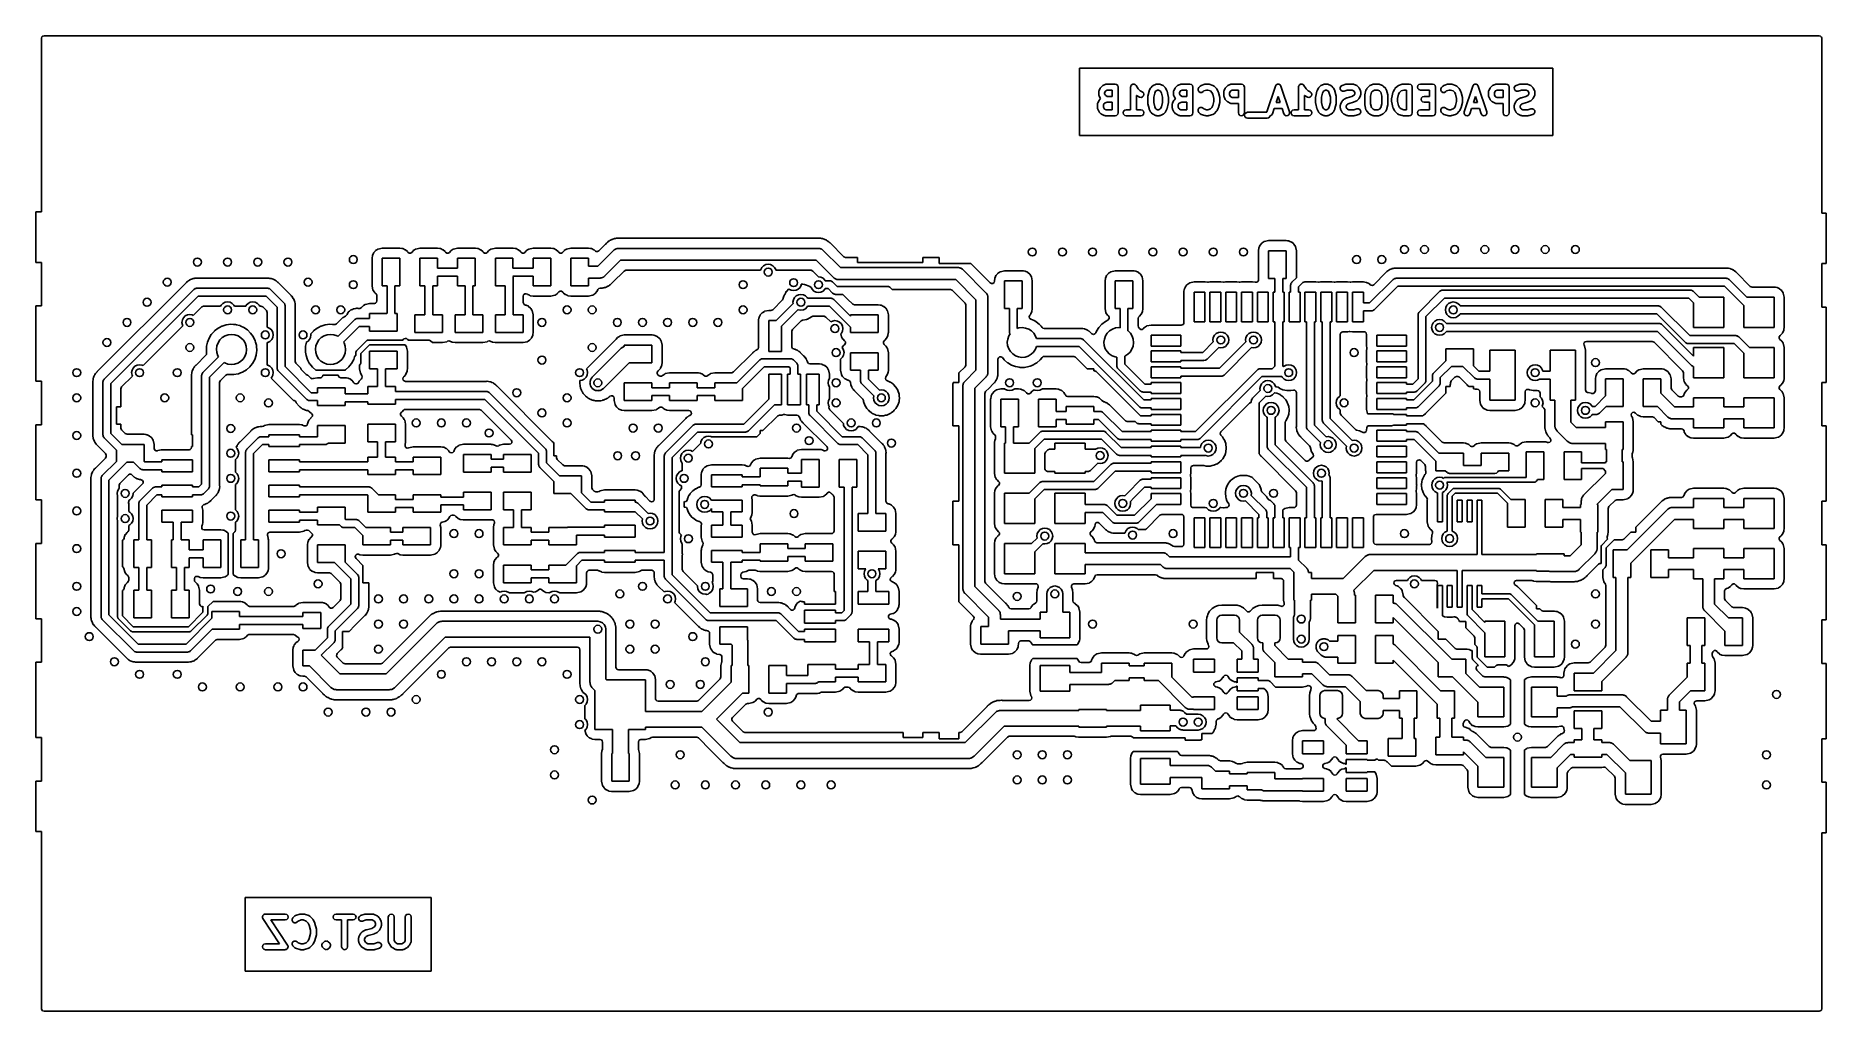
# Model space of a CAD drawing. Extents: x 0.01 to 3.57, y 0.02 to 1.96.
import ezdxf

# ---------------------------------------------------------------- set-up
doc = ezdxf.new("R2010")
doc.units = 0
doc.header["$MEASUREMENT"] = 0
doc.layers.add('BLACK', color=7, linetype='CONTINUOUS')

msp = doc.modelspace()

# ---------------------------------------------------------------- linework, layer by layer
at = {"layer": 'BLACK', "linetype": 'CONTINUOUS'}
for p, q in [((0.021535, 1.95276), (0.022323, 1.95544)), ((0.021535, 1.6074), (0.021535, 1.95276)), ((0.022323, 1.95544), (0.024435, 1.95727)), ((0.024435, 1.95727), (0.026496, 1.95772)), ((0.026496, 1.95772), (3.55657, 1.95772)), ((3.55657, 1.95772), (3.55926, 1.95693)), ((3.55926, 1.95693), (3.56109, 1.95482)), ((3.56109, 1.95482), (3.56154, 1.95276)), ((3.56154, 1.95276), (3.56154, 1.605)), ((3.02664, 1.89343), (2.08563, 1.89343)), ((2.08563, 1.89343), (2.08563, 1.75921)), ((3.02664, 1.75921), (3.02664, 1.89343)), ((2.12434, 1.84864), (2.12678, 1.85351)), ((2.12678, 1.85351), (2.12741, 1.85422)), ((2.12741, 1.85422), (2.12789, 1.85505)), ((2.12789, 1.85505), (2.13033, 1.85748)), ((2.13033, 1.85748), (2.13115, 1.85796)), ((2.13115, 1.85796), (2.13186, 1.85859)), ((2.13186, 1.85859), (2.13673, 1.86103)), ((2.13673, 1.86103), (2.13806, 1.8613)), ((2.13806, 1.8613), (2.13938, 1.86165)), ((2.13938, 1.86165), (2.15644, 1.86165)), ((2.15644, 1.86165), (2.15939, 1.86086)), ((2.15939, 1.86086), (2.16155, 1.8587)), ((2.16155, 1.8587), (2.16234, 1.85574)), ((2.16234, 1.85574), (2.16234, 1.80456)), ((2.18709, 1.85574), (2.18744, 1.85704)), ((2.18709, 1.81047), (2.18709, 1.85574)), ((2.18744, 1.85704), (2.1877, 1.85836)), ((2.1877, 1.85836), (2.18783, 1.85851)), ((2.18783, 1.85851), (2.18788, 1.8587)), ((2.18788, 1.8587), (2.18883, 1.85965)), ((2.18883, 1.85965), (2.18972, 1.86066)), ((2.18972, 1.86066), (2.1899, 1.86072)), ((2.1899, 1.86072), (2.19004, 1.86086)), ((2.19004, 1.86086), (2.19134, 1.86121)), ((2.19134, 1.86121), (2.19261, 1.86164)), ((2.19261, 1.86164), (2.19281, 1.8616)), ((2.19281, 1.8616), (2.19299, 1.86165)), ((2.19299, 1.86165), (2.19429, 1.8613)), ((2.19429, 1.8613), (2.19561, 1.86104)), ((2.19561, 1.86104), (2.19576, 1.86091)), ((2.19576, 1.86091), (2.19595, 1.86086)), ((2.19595, 1.86086), (2.1969, 1.85991)), ((2.1969, 1.85991), (2.19791, 1.85902)), ((2.19791, 1.85902), (2.20246, 1.8522)), ((2.20246, 1.8522), (2.20624, 1.84841)), ((2.22427, 1.84864), (2.22671, 1.85351)), ((2.22671, 1.85351), (2.22734, 1.85422)), ((2.22734, 1.85422), (2.22781, 1.85505)), ((2.22781, 1.85505), (2.23025, 1.85748)), ((2.23025, 1.85748), (2.23107, 1.85796)), ((2.23107, 1.85796), (2.23179, 1.85859)), ((2.23179, 1.85859), (2.23666, 1.86103)), ((2.23666, 1.86103), (2.23799, 1.8613)), ((2.23799, 1.8613), (2.2393, 1.86165)), ((2.2393, 1.86165), (2.24418, 1.86165)), ((2.24418, 1.86165), (2.24549, 1.8613)), ((2.24549, 1.8613), (2.24682, 1.86103)), ((2.24682, 1.86103), (2.25169, 1.85859)), ((2.25169, 1.85859), (2.2524, 1.85796)), ((2.2524, 1.85796), (2.25323, 1.85748)), ((2.25323, 1.85748), (2.25566, 1.85505)), ((2.25566, 1.85505), (2.25614, 1.85422)), ((2.25614, 1.85422), (2.25677, 1.85351)), ((2.25677, 1.85351), (2.25921, 1.84864)), ((2.27301, 1.84864), (2.27545, 1.85351)), ((2.27545, 1.85351), (2.27608, 1.85422)), ((2.27608, 1.85422), (2.27656, 1.85505)), ((2.27656, 1.85505), (2.27899, 1.85748)), ((2.27899, 1.85748), (2.27982, 1.85796)), ((2.27982, 1.85796), (2.28053, 1.85859)), ((2.28053, 1.85859), (2.2854, 1.86103)), ((2.2854, 1.86103), (2.28673, 1.8613)), ((2.28673, 1.8613), (2.28804, 1.86165)), ((2.28804, 1.86165), (2.3051, 1.86165)), ((2.3051, 1.86165), (2.30806, 1.86086)), ((2.30806, 1.86086), (2.31022, 1.8587)), ((2.31022, 1.8587), (2.31101, 1.85574)), ((2.31101, 1.85574), (2.31101, 1.80456)), ((2.32134, 1.8524), (2.32286, 1.85505)), ((2.32134, 1.84934), (2.32134, 1.8524)), ((2.32286, 1.85505), (2.3253, 1.85748)), ((2.3253, 1.85748), (2.32648, 1.85816)), ((2.32648, 1.85816), (2.32761, 1.85891)), ((2.32761, 1.85891), (2.33492, 1.86135)), ((2.33492, 1.86135), (2.33587, 1.8614)), ((2.33587, 1.8614), (2.33679, 1.86165)), ((2.33679, 1.86165), (2.34166, 1.86165)), ((2.34166, 1.86165), (2.34258, 1.8614)), ((2.34258, 1.8614), (2.34353, 1.86135)), ((2.34353, 1.86135), (2.35084, 1.85891)), ((2.35084, 1.85891), (2.35197, 1.85816)), ((2.35197, 1.85816), (2.35315, 1.85748)), ((2.35315, 1.85748), (2.35802, 1.85261)), ((2.35802, 1.85261), (2.3585, 1.85179)), ((2.3585, 1.85179), (2.35913, 1.85107)), ((2.37294, 1.84864), (2.37538, 1.85351)), ((2.37538, 1.85351), (2.37601, 1.85422)), ((2.37601, 1.85422), (2.37648, 1.85505)), ((2.37648, 1.85505), (2.37892, 1.85748)), ((2.37892, 1.85748), (2.37974, 1.85796)), ((2.37974, 1.85796), (2.38045, 1.85859)), ((2.38045, 1.85859), (2.38533, 1.86103)), ((2.38533, 1.86103), (2.38666, 1.8613)), ((2.38666, 1.8613), (2.38797, 1.86165)), ((2.38797, 1.86165), (2.40747, 1.86165)), ((2.40747, 1.86165), (2.41042, 1.86086)), ((2.41042, 1.86086), (2.41258, 1.8587)), ((2.41258, 1.8587), (2.41337, 1.85574)), ((2.41337, 1.85574), (2.41337, 1.80456)), ((2.45792, 1.80643), (2.47498, 1.85761)), ((2.47498, 1.85761), (2.47563, 1.8586)), ((2.47563, 1.8586), (2.47616, 1.85966)), ((2.47616, 1.85966), (2.47647, 1.85986)), ((2.47647, 1.85986), (2.47666, 1.86016)), ((2.47666, 1.86016), (2.47773, 1.86069)), ((2.47773, 1.86069), (2.47872, 1.86135)), ((2.47872, 1.86135), (2.47908, 1.86137)), ((2.47908, 1.86137), (2.4794, 1.86153)), ((2.4794, 1.86153), (2.48058, 1.86146)), ((2.48058, 1.86146), (2.48177, 1.86153)), ((2.48177, 1.86153), (2.48209, 1.86137)), ((2.48209, 1.86137), (2.48245, 1.86135)), ((2.48245, 1.86135), (2.48344, 1.86069)), ((2.48344, 1.86069), (2.4845, 1.86016)), ((2.4845, 1.86016), (2.4847, 1.85986)), ((2.4847, 1.85986), (2.485, 1.85966)), ((2.485, 1.85966), (2.48553, 1.8586)), ((2.48553, 1.8586), (2.48619, 1.85761)), ((2.48619, 1.85761), (2.50325, 1.80643)), ((2.52098, 1.85574), (2.52133, 1.85704)), ((2.52098, 1.81047), (2.52098, 1.85574)), ((2.52133, 1.85704), (2.5216, 1.85836)), ((2.5216, 1.85836), (2.52172, 1.85851)), ((2.52172, 1.85851), (2.52178, 1.8587)), ((2.52178, 1.8587), (2.52273, 1.85965)), ((2.52273, 1.85965), (2.52361, 1.86066)), ((2.52361, 1.86066), (2.5238, 1.86072)), ((2.5238, 1.86072), (2.52394, 1.86086)), ((2.52394, 1.86086), (2.52524, 1.86121)), ((2.52524, 1.86121), (2.52651, 1.86164)), ((2.52651, 1.86164), (2.5267, 1.8616)), ((2.5267, 1.8616), (2.52689, 1.86165)), ((2.52689, 1.86165), (2.52819, 1.8613)), ((2.52819, 1.8613), (2.52951, 1.86104)), ((2.52951, 1.86104), (2.52965, 1.86091)), ((2.52965, 1.86091), (2.52984, 1.86086)), ((2.52984, 1.86086), (2.53079, 1.85991)), ((2.53079, 1.85991), (2.5318, 1.85902)), ((2.5318, 1.85902), (2.53635, 1.8522)), ((2.53635, 1.8522), (2.54014, 1.84841)), ((2.55817, 1.84864), (2.5606, 1.85351)), ((2.5606, 1.85351), (2.56123, 1.85422)), ((2.56123, 1.85422), (2.56171, 1.85505)), ((2.56171, 1.85505), (2.56415, 1.85748)), ((2.56415, 1.85748), (2.56497, 1.85796)), ((2.56497, 1.85796), (2.56568, 1.85859)), ((2.56568, 1.85859), (2.57056, 1.86103)), ((2.57056, 1.86103), (2.57189, 1.8613)), ((2.57189, 1.8613), (2.5732, 1.86165)), ((2.5732, 1.86165), (2.57807, 1.86165)), ((2.57807, 1.86165), (2.57938, 1.8613)), ((2.57938, 1.8613), (2.58071, 1.86103)), ((2.58071, 1.86103), (2.58559, 1.85859)), ((2.58559, 1.85859), (2.5863, 1.85796)), ((2.5863, 1.85796), (2.58712, 1.85748)), ((2.58712, 1.85748), (2.58956, 1.85505)), ((2.58956, 1.85505), (2.59003, 1.85422)), ((2.59003, 1.85422), (2.59066, 1.85351)), ((2.59066, 1.85351), (2.5931, 1.84864)), ((2.60397, 1.85449), (2.60534, 1.85723)), ((2.60415, 1.85144), (2.60397, 1.85449)), ((2.60584, 1.84889), (2.60415, 1.85144)), ((2.60534, 1.85723), (2.60789, 1.85891)), ((2.60789, 1.85891), (2.6152, 1.86135)), ((2.6152, 1.86135), (2.61615, 1.8614)), ((2.61615, 1.8614), (2.61707, 1.86165)), ((2.61707, 1.86165), (2.62925, 1.86165)), ((2.62925, 1.86165), (2.63056, 1.8613)), ((2.63056, 1.8613), (2.63189, 1.86103)), ((2.63189, 1.86103), (2.63677, 1.85859)), ((2.63677, 1.85859), (2.63748, 1.85796)), ((2.63748, 1.85796), (2.6383, 1.85748)), ((2.6383, 1.85748), (2.64074, 1.85505)), ((2.64074, 1.85505), (2.64121, 1.85422)), ((2.64121, 1.85422), (2.64185, 1.85351)), ((2.64185, 1.85351), (2.64428, 1.84864)), ((2.65597, 1.85124), (2.65669, 1.85254)), ((2.65669, 1.85254), (2.65673, 1.85256)), ((2.65673, 1.85256), (2.65676, 1.85261)), ((2.65676, 1.85261), (2.66163, 1.85748)), ((2.66163, 1.85748), (2.66246, 1.85796)), ((2.66246, 1.85796), (2.66317, 1.85859)), ((2.66317, 1.85859), (2.66804, 1.86103)), ((2.66804, 1.86103), (2.66937, 1.8613)), ((2.66937, 1.8613), (2.67068, 1.86165)), ((2.67068, 1.86165), (2.68043, 1.86165)), ((2.68043, 1.86165), (2.68174, 1.8613)), ((2.68174, 1.8613), (2.68307, 1.86103)), ((2.68307, 1.86103), (2.68795, 1.85859)), ((2.68795, 1.85859), (2.68866, 1.85796)), ((2.68866, 1.85796), (2.68948, 1.85748)), ((2.68948, 1.85748), (2.69436, 1.85261)), ((2.69436, 1.85261), (2.69438, 1.85256)), ((2.69438, 1.85256), (2.69443, 1.85254)), ((2.69443, 1.85254), (2.69515, 1.85124)), ((2.71171, 1.85107), (2.71234, 1.85179)), ((2.71234, 1.85179), (2.71282, 1.85261)), ((2.71282, 1.85261), (2.71769, 1.85748)), ((2.71769, 1.85748), (2.71887, 1.85816)), ((2.71887, 1.85816), (2.72, 1.85891)), ((2.72, 1.85891), (2.72731, 1.86135)), ((2.72731, 1.86135), (2.72826, 1.8614)), ((2.72826, 1.8614), (2.72918, 1.86165)), ((2.72918, 1.86165), (2.74136, 1.86165)), ((2.74136, 1.86165), (2.74432, 1.86086)), ((2.74432, 1.86086), (2.74648, 1.8587)), ((2.74648, 1.8587), (2.74727, 1.85574)), ((2.74727, 1.85574), (2.74727, 1.80456)), ((2.75739, 1.85574), (2.75818, 1.8587)), ((2.75818, 1.85279), (2.75739, 1.85574)), ((2.75818, 1.8587), (2.76034, 1.86086)), ((2.76034, 1.85063), (2.75818, 1.85279)), ((2.76034, 1.86086), (2.7633, 1.86165)), ((2.7633, 1.86165), (2.78767, 1.86165)), ((2.78767, 1.86165), (2.79062, 1.86086)), ((2.79062, 1.86086), (2.79278, 1.8587)), ((2.79278, 1.8587), (2.79358, 1.85574)), ((2.79358, 1.85574), (2.79358, 1.80456)), ((2.8039, 1.8524), (2.80543, 1.85505)), ((2.8039, 1.84934), (2.8039, 1.8524)), ((2.80543, 1.85505), (2.80787, 1.85748)), ((2.80787, 1.85748), (2.80904, 1.85816)), ((2.80904, 1.85816), (2.81017, 1.85891)), ((2.81017, 1.85891), (2.81749, 1.86135)), ((2.81749, 1.86135), (2.81843, 1.8614)), ((2.81843, 1.8614), (2.81935, 1.86165)), ((2.81935, 1.86165), (2.82423, 1.86165)), ((2.82423, 1.86165), (2.82515, 1.8614)), ((2.82515, 1.8614), (2.8261, 1.86135)), ((2.8261, 1.86135), (2.83341, 1.85891)), ((2.83341, 1.85891), (2.83454, 1.85816)), ((2.83454, 1.85816), (2.83571, 1.85748)), ((2.83571, 1.85748), (2.84059, 1.85261)), ((2.84059, 1.85261), (2.84106, 1.85179)), ((2.84106, 1.85179), (2.8417, 1.85107)), ((2.85031, 1.80643), (2.86737, 1.85761)), ((2.86737, 1.85761), (2.86802, 1.8586)), ((2.86802, 1.8586), (2.86855, 1.85966)), ((2.86855, 1.85966), (2.86885, 1.85986)), ((2.86885, 1.85986), (2.86905, 1.86016)), ((2.86905, 1.86016), (2.87011, 1.86069)), ((2.87011, 1.86069), (2.8711, 1.86135)), ((2.8711, 1.86135), (2.87146, 1.86137)), ((2.87146, 1.86137), (2.87179, 1.86153)), ((2.87179, 1.86153), (2.87297, 1.86146)), ((2.87297, 1.86146), (2.87416, 1.86153)), ((2.87416, 1.86153), (2.87448, 1.86137)), ((2.87448, 1.86137), (2.87484, 1.86135)), ((2.87484, 1.86135), (2.87583, 1.86069)), ((2.87583, 1.86069), (2.87689, 1.86016)), ((2.87689, 1.86016), (2.87709, 1.85986)), ((2.87709, 1.85986), (2.87739, 1.85966)), ((2.87739, 1.85966), (2.87792, 1.8586)), ((2.87792, 1.8586), (2.87857, 1.85761)), ((2.87857, 1.85761), (2.89563, 1.80643)), ((2.89937, 1.84864), (2.90181, 1.85351)), ((2.90181, 1.85351), (2.90244, 1.85422)), ((2.90244, 1.85422), (2.90292, 1.85505)), ((2.90292, 1.85505), (2.90535, 1.85748)), ((2.90535, 1.85748), (2.90618, 1.85796)), ((2.90618, 1.85796), (2.90689, 1.85859)), ((2.90689, 1.85859), (2.91176, 1.86103)), ((2.91176, 1.86103), (2.91309, 1.8613)), ((2.91309, 1.8613), (2.9144, 1.86165)), ((2.9144, 1.86165), (2.9339, 1.86165)), ((2.9339, 1.86165), (2.93685, 1.86086)), ((2.93685, 1.86086), (2.93902, 1.8587)), ((2.93902, 1.8587), (2.93981, 1.85574)), ((2.93981, 1.85574), (2.93981, 1.80456)), ((2.95005, 1.85449), (2.95142, 1.85723)), ((2.95023, 1.85144), (2.95005, 1.85449)), ((2.95192, 1.84889), (2.95023, 1.85144)), ((2.95142, 1.85723), (2.95397, 1.85891)), ((2.95397, 1.85891), (2.96128, 1.86135)), ((2.96128, 1.86135), (2.96223, 1.8614)), ((2.96223, 1.8614), (2.96315, 1.86165)), ((2.96315, 1.86165), (2.97533, 1.86165)), ((2.97533, 1.86165), (2.97664, 1.8613)), ((2.97664, 1.8613), (2.97797, 1.86103)), ((2.97797, 1.86103), (2.98285, 1.85859)), ((2.98285, 1.85859), (2.98356, 1.85796)), ((2.98356, 1.85796), (2.98438, 1.85748)), ((2.98438, 1.85748), (2.98682, 1.85505)), ((2.98682, 1.85505), (2.9873, 1.85422)), ((2.9873, 1.85422), (2.98793, 1.85351)), ((2.98793, 1.85351), (2.99036, 1.84864)), ((2.12128, 1.82162), (2.12164, 1.82293)), ((2.12128, 1.81431), (2.12128, 1.82162)), ((2.12164, 1.82293), (2.12191, 1.82426)), ((2.12191, 1.82426), (2.12434, 1.82914)), ((2.12372, 1.846), (2.12407, 1.84731)), ((2.12372, 1.84112), (2.12372, 1.846)), ((2.12407, 1.83981), (2.12372, 1.84112)), ((2.12407, 1.84731), (2.12434, 1.84864)), ((2.12434, 1.83848), (2.12407, 1.83981)), ((2.12678, 1.83361), (2.12434, 1.83848)), ((2.12434, 1.82914), (2.12498, 1.82985)), ((2.12498, 1.82985), (2.12545, 1.83067)), ((2.12545, 1.83067), (2.12751, 1.83273)), ((2.12741, 1.83289), (2.12678, 1.83361)), ((2.12751, 1.83273), (2.12741, 1.83289)), ((2.13448, 1.823), (2.1331, 1.82023)), ((2.1331, 1.82023), (2.1331, 1.81571)), ((2.1331, 1.81571), (2.13448, 1.81294)), ((2.13525, 1.82377), (2.13448, 1.823)), ((2.14033, 1.82547), (2.13525, 1.82377)), ((2.13692, 1.84737), (2.13553, 1.8446)), ((2.13553, 1.8446), (2.13553, 1.84252)), ((2.13553, 1.84252), (2.13692, 1.83974)), ((2.138, 1.84845), (2.13692, 1.84737)), ((2.13692, 1.83974), (2.138, 1.83866)), ((2.14077, 1.84984), (2.138, 1.84845)), ((2.138, 1.83866), (2.14077, 1.83728)), ((2.15053, 1.82547), (2.14033, 1.82547)), ((2.15053, 1.84984), (2.14077, 1.84984)), ((2.14077, 1.83728), (2.15053, 1.83728)), ((2.15053, 1.83728), (2.15053, 1.84984)), ((2.15053, 1.81047), (2.15053, 1.82547)), ((2.19939, 1.83891), (2.1989, 1.83919)), ((2.1989, 1.83919), (2.1989, 1.81047)), ((2.2001, 1.83828), (2.19939, 1.83891)), ((2.20498, 1.83584), (2.2001, 1.83828)), ((2.20797, 1.83523), (2.20498, 1.83584)), ((2.20624, 1.84841), (2.21026, 1.8464)), ((2.21087, 1.83619), (2.20797, 1.83523)), ((2.21026, 1.8464), (2.21255, 1.84438)), ((2.2129, 1.83848), (2.21087, 1.83619)), ((2.21255, 1.84438), (2.21351, 1.84147)), ((2.21351, 1.84147), (2.2129, 1.83848)), ((2.22121, 1.83625), (2.2214, 1.83695)), ((2.22121, 1.82406), (2.22121, 1.83625)), ((2.2214, 1.82336), (2.22121, 1.82406)), ((2.22139, 1.83768), (2.22382, 1.84743)), ((2.2214, 1.83695), (2.22139, 1.83768)), ((2.22139, 1.82263), (2.2214, 1.82336)), ((2.22382, 1.81288), (2.22139, 1.82263)), ((2.22382, 1.84743), (2.22414, 1.848)), ((2.22414, 1.848), (2.22427, 1.84864)), ((2.23512, 1.84393), (2.23302, 1.83552)), ((2.23302, 1.83552), (2.23302, 1.82479)), ((2.23302, 1.82479), (2.23512, 1.81637)), ((2.23684, 1.84737), (2.23512, 1.84393)), ((2.23512, 1.81637), (2.23684, 1.81294)), ((2.23792, 1.84845), (2.23684, 1.84737)), ((2.24069, 1.84984), (2.23792, 1.84845)), ((2.24278, 1.84984), (2.24069, 1.84984)), ((2.24555, 1.84845), (2.24278, 1.84984)), ((2.24663, 1.84737), (2.24555, 1.84845)), ((2.24835, 1.84393), (2.24663, 1.84737)), ((2.24663, 1.81294), (2.24835, 1.81637)), ((2.25046, 1.83552), (2.24835, 1.84393)), ((2.24835, 1.81637), (2.25046, 1.82479)), ((2.25046, 1.82479), (2.25046, 1.83552)), ((2.25921, 1.84864), (2.25934, 1.848)), ((2.25934, 1.848), (2.25965, 1.84743)), ((2.25965, 1.84743), (2.26209, 1.83768)), ((2.26209, 1.82263), (2.25965, 1.81288)), ((2.26209, 1.83768), (2.26208, 1.83695)), ((2.26208, 1.83695), (2.26227, 1.83625)), ((2.26227, 1.82406), (2.26208, 1.82336)), ((2.26208, 1.82336), (2.26209, 1.82263)), ((2.26227, 1.83625), (2.26227, 1.82406)), ((2.26995, 1.82162), (2.2703, 1.82293)), ((2.26995, 1.81431), (2.26995, 1.82162)), ((2.2703, 1.82293), (2.27058, 1.82426)), ((2.27058, 1.82426), (2.27301, 1.82914)), ((2.27239, 1.846), (2.27274, 1.84731)), ((2.27239, 1.84112), (2.27239, 1.846)), ((2.27274, 1.83981), (2.27239, 1.84112)), ((2.27274, 1.84731), (2.27301, 1.84864)), ((2.27301, 1.83848), (2.27274, 1.83981)), ((2.27545, 1.83361), (2.27301, 1.83848)), ((2.27301, 1.82914), (2.27364, 1.82985)), ((2.27364, 1.82985), (2.27412, 1.83067)), ((2.27412, 1.83067), (2.27618, 1.83273)), ((2.27608, 1.83289), (2.27545, 1.83361)), ((2.27618, 1.83273), (2.27608, 1.83289)), ((2.28315, 1.823), (2.28176, 1.82023)), ((2.28176, 1.82023), (2.28176, 1.81571)), ((2.28176, 1.81571), (2.28315, 1.81294)), ((2.28392, 1.82377), (2.28315, 1.823)), ((2.289, 1.82547), (2.28392, 1.82377)), ((2.28559, 1.84737), (2.2842, 1.8446)), ((2.2842, 1.8446), (2.2842, 1.84252)), ((2.2842, 1.84252), (2.28559, 1.83974)), ((2.28667, 1.84845), (2.28559, 1.84737)), ((2.28559, 1.83974), (2.28667, 1.83866)), ((2.28944, 1.84984), (2.28667, 1.84845)), ((2.28667, 1.83866), (2.28944, 1.83728)), ((2.2992, 1.82547), (2.289, 1.82547)), ((2.2992, 1.84984), (2.28944, 1.84984)), ((2.28944, 1.83728), (2.2992, 1.83728)), ((2.2992, 1.83728), (2.2992, 1.84984)), ((2.2992, 1.81047), (2.2992, 1.82547)), ((2.32286, 1.84669), (2.32134, 1.84934)), ((2.32551, 1.84517), (2.32286, 1.84669)), ((2.32857, 1.84517), (2.32551, 1.84517)), ((2.33122, 1.84669), (2.32857, 1.84517)), ((2.33267, 1.84815), (2.33122, 1.84669)), ((2.33775, 1.84984), (2.33267, 1.84815)), ((2.3407, 1.84984), (2.33775, 1.84984)), ((2.34578, 1.84815), (2.3407, 1.84984)), ((2.349, 1.84493), (2.34578, 1.84815)), ((2.35071, 1.8415), (2.349, 1.84493)), ((2.349, 1.81537), (2.35071, 1.81881)), ((2.35282, 1.83308), (2.35071, 1.8415)), ((2.35071, 1.81881), (2.35282, 1.82722)), ((2.35282, 1.82722), (2.35282, 1.83308)), ((2.35913, 1.85107), (2.36157, 1.8462)), ((2.36157, 1.8462), (2.3617, 1.84556)), ((2.3617, 1.84556), (2.36202, 1.84499)), ((2.36202, 1.84499), (2.36445, 1.83524)), ((2.36445, 1.82507), (2.36202, 1.81532)), ((2.36445, 1.83524), (2.36444, 1.83451)), ((2.36444, 1.83451), (2.36463, 1.83381)), ((2.36463, 1.8265), (2.36444, 1.82579)), ((2.36444, 1.82579), (2.36445, 1.82507)), ((2.36463, 1.83381), (2.36463, 1.8265)), ((2.37232, 1.846), (2.37267, 1.84731)), ((2.37232, 1.83868), (2.37232, 1.846)), ((2.37267, 1.83737), (2.37232, 1.83868)), ((2.37267, 1.84731), (2.37294, 1.84864)), ((2.37294, 1.83604), (2.37267, 1.83737)), ((2.37538, 1.83117), (2.37294, 1.83604)), ((2.37601, 1.83046), (2.37538, 1.83117)), ((2.37648, 1.82963), (2.37601, 1.83046)), ((2.37892, 1.8272), (2.37648, 1.82963)), ((2.37974, 1.82672), (2.37892, 1.8272)), ((2.38045, 1.82609), (2.37974, 1.82672)), ((2.38533, 1.82365), (2.38045, 1.82609)), ((2.38551, 1.84737), (2.38413, 1.8446)), ((2.38413, 1.8446), (2.38413, 1.84008)), ((2.38413, 1.84008), (2.38551, 1.83731)), ((2.38666, 1.82338), (2.38533, 1.82365)), ((2.38659, 1.84845), (2.38551, 1.84737)), ((2.38551, 1.83731), (2.38659, 1.83623)), ((2.38936, 1.84984), (2.38659, 1.84845)), ((2.38659, 1.83623), (2.38936, 1.83484)), ((2.38797, 1.82303), (2.38666, 1.82338)), ((2.40156, 1.82303), (2.38797, 1.82303)), ((2.40156, 1.84984), (2.38936, 1.84984)), ((2.38936, 1.83484), (2.40156, 1.83484)), ((2.40156, 1.83484), (2.40156, 1.84984)), ((2.40156, 1.80456), (2.40156, 1.82303)), ((2.48058, 1.83707), (2.47659, 1.82509)), ((2.47659, 1.82509), (2.48458, 1.82509)), ((2.48458, 1.82509), (2.48058, 1.83707)), ((2.53329, 1.83891), (2.5328, 1.83919)), ((2.5328, 1.83919), (2.5328, 1.81047)), ((2.534, 1.83828), (2.53329, 1.83891)), ((2.53887, 1.83584), (2.534, 1.83828)), ((2.54187, 1.83523), (2.53887, 1.83584)), ((2.54014, 1.84841), (2.54415, 1.8464)), ((2.54477, 1.83619), (2.54187, 1.83523)), ((2.54415, 1.8464), (2.54644, 1.84438)), ((2.54679, 1.83848), (2.54477, 1.83619)), ((2.54644, 1.84438), (2.54741, 1.84147)), ((2.54741, 1.84147), (2.54679, 1.83848)), ((2.5551, 1.83625), (2.55529, 1.83695)), ((2.5551, 1.82406), (2.5551, 1.83625)), ((2.55529, 1.82336), (2.5551, 1.82406)), ((2.55528, 1.83768), (2.55772, 1.84743)), ((2.55529, 1.83695), (2.55528, 1.83768)), ((2.55528, 1.82263), (2.55529, 1.82336)), ((2.55772, 1.81288), (2.55528, 1.82263)), ((2.55772, 1.84743), (2.55803, 1.848)), ((2.55803, 1.848), (2.55817, 1.84864)), ((2.56902, 1.84393), (2.56692, 1.83552)), ((2.56692, 1.83552), (2.56692, 1.82479)), ((2.56692, 1.82479), (2.56902, 1.81637)), ((2.57074, 1.84737), (2.56902, 1.84393)), ((2.56902, 1.81637), (2.57074, 1.81294)), ((2.57182, 1.84845), (2.57074, 1.84737)), ((2.57459, 1.84984), (2.57182, 1.84845)), ((2.57668, 1.84984), (2.57459, 1.84984)), ((2.57945, 1.84845), (2.57668, 1.84984)), ((2.58053, 1.84737), (2.57945, 1.84845)), ((2.58225, 1.84393), (2.58053, 1.84737)), ((2.58053, 1.81294), (2.58225, 1.81637)), ((2.58435, 1.83552), (2.58225, 1.84393)), ((2.58225, 1.81637), (2.58435, 1.82479)), ((2.58435, 1.82479), (2.58435, 1.83552)), ((2.5931, 1.84864), (2.59323, 1.848)), ((2.59323, 1.848), (2.59355, 1.84743)), ((2.59355, 1.84743), (2.59599, 1.83768)), ((2.59599, 1.82263), (2.59355, 1.81288)), ((2.59599, 1.83768), (2.59597, 1.83695)), ((2.59597, 1.83695), (2.59616, 1.83625)), ((2.59616, 1.82406), (2.59597, 1.82336)), ((2.59597, 1.82336), (2.59599, 1.82263)), ((2.59616, 1.83625), (2.59616, 1.82406)), ((2.60385, 1.81919), (2.6042, 1.8205)), ((2.60385, 1.81431), (2.60385, 1.81919)), ((2.6042, 1.8205), (2.60447, 1.82183)), ((2.60447, 1.82183), (2.60691, 1.8267)), ((2.60857, 1.84752), (2.60584, 1.84889)), ((2.60691, 1.8267), (2.60754, 1.82741)), ((2.60754, 1.82741), (2.60802, 1.82824)), ((2.60802, 1.82824), (2.61045, 1.83067)), ((2.61162, 1.8477), (2.60857, 1.84752)), ((2.61045, 1.83067), (2.61128, 1.83115)), ((2.61128, 1.83115), (2.61199, 1.83178)), ((2.61802, 1.84984), (2.61162, 1.8477)), ((2.61199, 1.83178), (2.61686, 1.83422)), ((2.61705, 1.82056), (2.61566, 1.81779)), ((2.61566, 1.81779), (2.61566, 1.81571)), ((2.61566, 1.81571), (2.61705, 1.81294)), ((2.61686, 1.83422), (2.6175, 1.83435)), ((2.61813, 1.82164), (2.61705, 1.82056)), ((2.6175, 1.83435), (2.61807, 1.83466)), ((2.62786, 1.84984), (2.61802, 1.84984)), ((2.61807, 1.83466), (2.62719, 1.83694)), ((2.62156, 1.82336), (2.61813, 1.82164)), ((2.63068, 1.82564), (2.62156, 1.82336)), ((2.62719, 1.83694), (2.63063, 1.83866)), ((2.63063, 1.84845), (2.62786, 1.84984)), ((2.63171, 1.84737), (2.63063, 1.84845)), ((2.63063, 1.83866), (2.63171, 1.83974)), ((2.63125, 1.82596), (2.63068, 1.82564)), ((2.63189, 1.82609), (2.63125, 1.82596)), ((2.6331, 1.8446), (2.63171, 1.84737)), ((2.63171, 1.83974), (2.6331, 1.84252)), ((2.63677, 1.82853), (2.63189, 1.82609)), ((2.6331, 1.84252), (2.6331, 1.8446)), ((2.63748, 1.82916), (2.63677, 1.82853)), ((2.6383, 1.82963), (2.63748, 1.82916)), ((2.64074, 1.83207), (2.6383, 1.82963)), ((2.64121, 1.83289), (2.64074, 1.83207)), ((2.64185, 1.83361), (2.64121, 1.83289)), ((2.64428, 1.83848), (2.64185, 1.83361)), ((2.64428, 1.84864), (2.64455, 1.84731)), ((2.64455, 1.83981), (2.64428, 1.83848)), ((2.64455, 1.84731), (2.64491, 1.846)), ((2.64491, 1.84112), (2.64455, 1.83981)), ((2.64491, 1.846), (2.64491, 1.84112)), ((2.65259, 1.83868), (2.65278, 1.83939)), ((2.65259, 1.82162), (2.65259, 1.83868)), ((2.65278, 1.82092), (2.65259, 1.82162)), ((2.65277, 1.84012), (2.65521, 1.84986)), ((2.65278, 1.83939), (2.65277, 1.84012)), ((2.65277, 1.82019), (2.65278, 1.82092)), ((2.65521, 1.81044), (2.65277, 1.82019)), ((2.65521, 1.84986), (2.65523, 1.84991)), ((2.65523, 1.84996), (2.65597, 1.85124)), ((2.65523, 1.84991), (2.65523, 1.84996)), ((2.66627, 1.84541), (2.6644, 1.83796)), ((2.6644, 1.83796), (2.6644, 1.82235)), ((2.6644, 1.82235), (2.66627, 1.81489)), ((2.66931, 1.84845), (2.66627, 1.84541)), ((2.67208, 1.84984), (2.66931, 1.84845)), ((2.67904, 1.84984), (2.67208, 1.84984)), ((2.68181, 1.84845), (2.67904, 1.84984)), ((2.68485, 1.84541), (2.68181, 1.84845)), ((2.68671, 1.83796), (2.68485, 1.84541)), ((2.68485, 1.81489), (2.68671, 1.82235)), ((2.68671, 1.82235), (2.68671, 1.83796)), ((2.69515, 1.85124), (2.69589, 1.84996)), ((2.69589, 1.84996), (2.69589, 1.84991)), ((2.69589, 1.84991), (2.69591, 1.84986)), ((2.69591, 1.84986), (2.69835, 1.84012)), ((2.69835, 1.82019), (2.69591, 1.81044)), ((2.69835, 1.84012), (2.69834, 1.83939)), ((2.69834, 1.83939), (2.69852, 1.83868)), ((2.69852, 1.82162), (2.69834, 1.82092)), ((2.69834, 1.82092), (2.69835, 1.82019)), ((2.69852, 1.83868), (2.69852, 1.82162)), ((2.70621, 1.83381), (2.7064, 1.83451)), ((2.70621, 1.8265), (2.70621, 1.83381)), ((2.7064, 1.82579), (2.70621, 1.8265)), ((2.70639, 1.83524), (2.70882, 1.84499)), ((2.7064, 1.83451), (2.70639, 1.83524)), ((2.70639, 1.82507), (2.7064, 1.82579)), ((2.70882, 1.81532), (2.70639, 1.82507)), ((2.70882, 1.84499), (2.70914, 1.84556)), ((2.70914, 1.84556), (2.70927, 1.8462)), ((2.70927, 1.8462), (2.71171, 1.85107)), ((2.72013, 1.8415), (2.71802, 1.83308)), ((2.71802, 1.83308), (2.71802, 1.82722)), ((2.71802, 1.82722), (2.72013, 1.81881)), ((2.72184, 1.84493), (2.72013, 1.8415)), ((2.72013, 1.81881), (2.72184, 1.81537)), ((2.72506, 1.84815), (2.72184, 1.84493)), ((2.73014, 1.84984), (2.72506, 1.84815)), ((2.73546, 1.84984), (2.73014, 1.84984)), ((2.73546, 1.81047), (2.73546, 1.84984)), ((2.7633, 1.84984), (2.76034, 1.85063)), ((2.78176, 1.84984), (2.7633, 1.84984)), ((2.7647, 1.83137), (2.76549, 1.83433)), ((2.76549, 1.82842), (2.7647, 1.83137)), ((2.76549, 1.83433), (2.76766, 1.83649)), ((2.76766, 1.82626), (2.76549, 1.82842)), ((2.76766, 1.83649), (2.77061, 1.83728)), ((2.77061, 1.82547), (2.76766, 1.82626)), ((2.77061, 1.83728), (2.78176, 1.83728)), ((2.78176, 1.82547), (2.77061, 1.82547)), ((2.78176, 1.83728), (2.78176, 1.84984)), ((2.78176, 1.81047), (2.78176, 1.82547)), ((2.80543, 1.84669), (2.8039, 1.84934)), ((2.80808, 1.84517), (2.80543, 1.84669)), ((2.81113, 1.84517), (2.80808, 1.84517)), ((2.81378, 1.84669), (2.81113, 1.84517)), ((2.81523, 1.84815), (2.81378, 1.84669)), ((2.82031, 1.84984), (2.81523, 1.84815)), ((2.82327, 1.84984), (2.82031, 1.84984)), ((2.82835, 1.84815), (2.82327, 1.84984)), ((2.83156, 1.84493), (2.82835, 1.84815)), ((2.83328, 1.8415), (2.83156, 1.84493)), ((2.83156, 1.81537), (2.83328, 1.81881)), ((2.83538, 1.83308), (2.83328, 1.8415)), ((2.83328, 1.81881), (2.83538, 1.82722)), ((2.83538, 1.82722), (2.83538, 1.83308)), ((2.8417, 1.85107), (2.84413, 1.8462)), ((2.84413, 1.8462), (2.84426, 1.84556)), ((2.84426, 1.84556), (2.84458, 1.84499)), ((2.84458, 1.84499), (2.84702, 1.83524)), ((2.84702, 1.82507), (2.84458, 1.81532)), ((2.84702, 1.83524), (2.847, 1.83451)), ((2.847, 1.83451), (2.84719, 1.83381)), ((2.84719, 1.8265), (2.847, 1.82579)), ((2.847, 1.82579), (2.84702, 1.82507)), ((2.84719, 1.83381), (2.84719, 1.8265)), ((2.87297, 1.83707), (2.86898, 1.82509)), ((2.86898, 1.82509), (2.87696, 1.82509)), ((2.87696, 1.82509), (2.87297, 1.83707)), ((2.89875, 1.846), (2.8991, 1.84731)), ((2.89875, 1.83868), (2.89875, 1.846)), ((2.8991, 1.83737), (2.89875, 1.83868)), ((2.8991, 1.84731), (2.89937, 1.84864)), ((2.89937, 1.83604), (2.8991, 1.83737)), ((2.90181, 1.83117), (2.89937, 1.83604)), ((2.90244, 1.83046), (2.90181, 1.83117)), ((2.90292, 1.82963), (2.90244, 1.83046)), ((2.90535, 1.8272), (2.90292, 1.82963)), ((2.90618, 1.82672), (2.90535, 1.8272)), ((2.90689, 1.82609), (2.90618, 1.82672)), ((2.91176, 1.82365), (2.90689, 1.82609)), ((2.91195, 1.84737), (2.91056, 1.8446)), ((2.91056, 1.8446), (2.91056, 1.84008)), ((2.91056, 1.84008), (2.91195, 1.83731)), ((2.91309, 1.82338), (2.91176, 1.82365)), ((2.91303, 1.84845), (2.91195, 1.84737)), ((2.91195, 1.83731), (2.91303, 1.83623)), ((2.9158, 1.84984), (2.91303, 1.84845)), ((2.91303, 1.83623), (2.9158, 1.83484)), ((2.9144, 1.82303), (2.91309, 1.82338)), ((2.928, 1.82303), (2.9144, 1.82303)), ((2.928, 1.84984), (2.9158, 1.84984)), ((2.9158, 1.83484), (2.928, 1.83484)), ((2.928, 1.83484), (2.928, 1.84984)), ((2.928, 1.80456), (2.928, 1.82303)), ((2.94993, 1.81919), (2.95028, 1.8205)), ((2.94993, 1.81431), (2.94993, 1.81919)), ((2.95028, 1.8205), (2.95055, 1.82183)), ((2.95055, 1.82183), (2.95299, 1.8267)), ((2.95465, 1.84752), (2.95192, 1.84889)), ((2.95299, 1.8267), (2.95362, 1.82741)), ((2.95362, 1.82741), (2.9541, 1.82824)), ((2.9541, 1.82824), (2.95653, 1.83067)), ((2.9577, 1.8477), (2.95465, 1.84752)), ((2.95653, 1.83067), (2.95736, 1.83115)), ((2.95736, 1.83115), (2.95807, 1.83178)), ((2.96411, 1.84984), (2.9577, 1.8477)), ((2.95807, 1.83178), (2.96294, 1.83422)), ((2.96313, 1.82056), (2.96174, 1.81779)), ((2.96174, 1.81779), (2.96174, 1.81571)), ((2.96174, 1.81571), (2.96313, 1.81294)), ((2.96294, 1.83422), (2.96358, 1.83435)), ((2.96421, 1.82164), (2.96313, 1.82056)), ((2.96358, 1.83435), (2.96415, 1.83466)), ((2.97394, 1.84984), (2.96411, 1.84984)), ((2.96415, 1.83466), (2.97327, 1.83694)), ((2.96765, 1.82336), (2.96421, 1.82164)), ((2.97677, 1.82564), (2.96765, 1.82336)), ((2.97327, 1.83694), (2.97671, 1.83866)), ((2.97671, 1.84845), (2.97394, 1.84984)), ((2.97779, 1.84737), (2.97671, 1.84845)), ((2.97671, 1.83866), (2.97779, 1.83974)), ((2.97734, 1.82596), (2.97677, 1.82564)), ((2.97797, 1.82609), (2.97734, 1.82596)), ((2.97918, 1.8446), (2.97779, 1.84737)), ((2.97779, 1.83974), (2.97918, 1.84252)), ((2.98285, 1.82853), (2.97797, 1.82609)), ((2.97918, 1.84252), (2.97918, 1.8446)), ((2.98356, 1.82916), (2.98285, 1.82853)), ((2.98438, 1.82963), (2.98356, 1.82916)), ((2.98682, 1.83207), (2.98438, 1.82963)), ((2.9873, 1.83289), (2.98682, 1.83207)), ((2.98793, 1.83361), (2.9873, 1.83289)), ((2.99036, 1.83848), (2.98793, 1.83361)), ((2.99036, 1.84864), (2.99064, 1.84731)), ((2.99064, 1.83981), (2.99036, 1.83848)), ((2.99064, 1.84731), (2.99099, 1.846)), ((2.99099, 1.84112), (2.99064, 1.83981)), ((2.99099, 1.846), (2.99099, 1.84112)), ((2.12164, 1.813), (2.12128, 1.81431)), ((2.12191, 1.81167), (2.12164, 1.813)), ((2.12434, 1.8068), (2.12191, 1.81167)), ((2.12498, 1.80609), (2.12434, 1.8068)), ((2.12545, 1.80526), (2.12498, 1.80609)), ((2.12789, 1.80282), (2.12545, 1.80526)), ((2.12871, 1.80235), (2.12789, 1.80282)), ((2.12942, 1.80172), (2.12871, 1.80235)), ((2.1343, 1.79928), (2.12942, 1.80172)), ((2.13563, 1.79901), (2.1343, 1.79928)), ((2.13448, 1.81294), (2.13556, 1.81185)), ((2.13556, 1.81185), (2.13833, 1.81047)), ((2.13694, 1.79866), (2.13563, 1.79901)), ((2.15644, 1.79866), (2.13694, 1.79866)), ((2.13833, 1.81047), (2.15053, 1.81047)), ((2.15939, 1.79945), (2.15644, 1.79866)), ((2.16155, 1.80161), (2.15939, 1.79945)), ((2.16234, 1.80456), (2.16155, 1.80161)), ((2.17247, 1.80456), (2.17326, 1.80752)), ((2.17326, 1.80161), (2.17247, 1.80456)), ((2.17326, 1.80752), (2.17542, 1.80968)), ((2.17542, 1.79945), (2.17326, 1.80161)), ((2.17542, 1.80968), (2.17837, 1.81047)), ((2.17837, 1.79866), (2.17542, 1.79945)), ((2.17837, 1.81047), (2.18709, 1.81047)), ((2.20762, 1.79866), (2.17837, 1.79866)), ((2.1989, 1.81047), (2.20762, 1.81047)), ((2.20762, 1.81047), (2.21057, 1.80968)), ((2.21057, 1.79945), (2.20762, 1.79866)), ((2.21057, 1.80968), (2.21273, 1.80752)), ((2.21273, 1.80161), (2.21057, 1.79945)), ((2.21273, 1.80752), (2.21352, 1.80456)), ((2.21352, 1.80456), (2.21273, 1.80161)), ((2.22414, 1.81231), (2.22382, 1.81288)), ((2.22427, 1.81167), (2.22414, 1.81231)), ((2.22671, 1.8068), (2.22427, 1.81167)), ((2.22734, 1.80609), (2.22671, 1.8068)), ((2.22781, 1.80526), (2.22734, 1.80609)), ((2.23025, 1.80282), (2.22781, 1.80526)), ((2.23107, 1.80235), (2.23025, 1.80282)), ((2.23179, 1.80172), (2.23107, 1.80235)), ((2.23666, 1.79928), (2.23179, 1.80172)), ((2.23799, 1.79901), (2.23666, 1.79928)), ((2.23684, 1.81294), (2.23792, 1.81185)), ((2.23792, 1.81185), (2.24069, 1.81047)), ((2.2393, 1.79866), (2.23799, 1.79901)), ((2.24418, 1.79866), (2.2393, 1.79866)), ((2.24069, 1.81047), (2.24278, 1.81047)), ((2.24278, 1.81047), (2.24555, 1.81185)), ((2.24549, 1.79901), (2.24418, 1.79866)), ((2.24682, 1.79928), (2.24549, 1.79901)), ((2.24555, 1.81185), (2.24663, 1.81294)), ((2.25169, 1.80172), (2.24682, 1.79928)), ((2.2524, 1.80235), (2.25169, 1.80172)), ((2.25323, 1.80282), (2.2524, 1.80235)), ((2.25566, 1.80526), (2.25323, 1.80282)), ((2.25614, 1.80609), (2.25566, 1.80526)), ((2.25677, 1.8068), (2.25614, 1.80609)), ((2.25921, 1.81167), (2.25677, 1.8068)), ((2.25934, 1.81231), (2.25921, 1.81167)), ((2.25965, 1.81288), (2.25934, 1.81231)), ((2.2703, 1.813), (2.26995, 1.81431)), ((2.27058, 1.81167), (2.2703, 1.813)), ((2.27301, 1.8068), (2.27058, 1.81167)), ((2.27364, 1.80609), (2.27301, 1.8068)), ((2.27412, 1.80526), (2.27364, 1.80609)), ((2.27656, 1.80282), (2.27412, 1.80526)), ((2.27738, 1.80235), (2.27656, 1.80282)), ((2.27809, 1.80172), (2.27738, 1.80235)), ((2.28297, 1.79928), (2.27809, 1.80172)), ((2.2843, 1.79901), (2.28297, 1.79928)), ((2.28315, 1.81294), (2.28423, 1.81185)), ((2.28423, 1.81185), (2.287, 1.81047)), ((2.28561, 1.79866), (2.2843, 1.79901)), ((2.3051, 1.79866), (2.28561, 1.79866)), ((2.287, 1.81047), (2.2992, 1.81047)), ((2.30806, 1.79945), (2.3051, 1.79866)), ((2.31022, 1.80161), (2.30806, 1.79945)), ((2.31101, 1.80456), (2.31022, 1.80161)), ((2.32134, 1.81097), (2.32286, 1.81361)), ((2.32134, 1.80791), (2.32134, 1.81097)), ((2.32286, 1.80526), (2.32134, 1.80791)), ((2.32286, 1.81361), (2.32551, 1.81514)), ((2.3253, 1.80282), (2.32286, 1.80526)), ((2.32648, 1.80215), (2.3253, 1.80282)), ((2.32551, 1.81514), (2.32857, 1.81514)), ((2.32761, 1.8014), (2.32648, 1.80215)), ((2.33492, 1.79896), (2.32761, 1.8014)), ((2.32857, 1.81514), (2.33122, 1.81361)), ((2.33122, 1.81361), (2.33267, 1.81216)), ((2.33267, 1.81216), (2.33775, 1.81047)), ((2.33587, 1.7989), (2.33492, 1.79896)), ((2.33679, 1.79866), (2.33587, 1.7989)), ((2.34166, 1.79866), (2.33679, 1.79866)), ((2.33775, 1.81047), (2.3407, 1.81047)), ((2.3407, 1.81047), (2.34578, 1.81216)), ((2.34258, 1.7989), (2.34166, 1.79866)), ((2.34353, 1.79896), (2.34258, 1.7989)), ((2.35084, 1.8014), (2.34353, 1.79896)), ((2.34578, 1.81216), (2.349, 1.81537)), ((2.35197, 1.80215), (2.35084, 1.8014)), ((2.35315, 1.80282), (2.35197, 1.80215)), ((2.35802, 1.8077), (2.35315, 1.80282)), ((2.3585, 1.80852), (2.35802, 1.8077)), ((2.35913, 1.80923), (2.3585, 1.80852)), ((2.36157, 1.81411), (2.35913, 1.80923)), ((2.3617, 1.81475), (2.36157, 1.81411)), ((2.36202, 1.81532), (2.3617, 1.81475)), ((2.40235, 1.80161), (2.40156, 1.80456)), ((2.40451, 1.79945), (2.40235, 1.80161)), ((2.40747, 1.79866), (2.40451, 1.79945)), ((2.41042, 1.79945), (2.40747, 1.79866)), ((2.41258, 1.80161), (2.41042, 1.79945)), ((2.41337, 1.80456), (2.41258, 1.80161)), ((2.41375, 1.79969), (2.41454, 1.80264)), ((2.41454, 1.79674), (2.41375, 1.79969)), ((2.41454, 1.80264), (2.4167, 1.8048)), ((2.4167, 1.79457), (2.41454, 1.79674)), ((2.4167, 1.8048), (2.41965, 1.80559)), ((2.41965, 1.79378), (2.4167, 1.79457)), ((2.41965, 1.80559), (2.45787, 1.80559)), ((2.45865, 1.79378), (2.41965, 1.79378)), ((2.45787, 1.80559), (2.45792, 1.80643)), ((2.4616, 1.79457), (2.45865, 1.79378)), ((2.46376, 1.79674), (2.4616, 1.79457)), ((2.46432, 1.7988), (2.46376, 1.79674)), ((2.46471, 1.79878), (2.46432, 1.7988)), ((2.46744, 1.80014), (2.46471, 1.79878)), ((2.46913, 1.8027), (2.46744, 1.80014)), ((2.47265, 1.81328), (2.46913, 1.8027)), ((2.48851, 1.81328), (2.47265, 1.81328)), ((2.49204, 1.8027), (2.48851, 1.81328)), ((2.49373, 1.80014), (2.49204, 1.8027)), ((2.49646, 1.79878), (2.49373, 1.80014)), ((2.49951, 1.79896), (2.49646, 1.79878)), ((2.50206, 1.80065), (2.49951, 1.79896)), ((2.50343, 1.80338), (2.50206, 1.80065)), ((2.50325, 1.80643), (2.50343, 1.80338)), ((2.50636, 1.80456), (2.50715, 1.80752)), ((2.50715, 1.80161), (2.50636, 1.80456)), ((2.50715, 1.80752), (2.50931, 1.80968)), ((2.50931, 1.79945), (2.50715, 1.80161)), ((2.50931, 1.80968), (2.51227, 1.81047)), ((2.51227, 1.79866), (2.50931, 1.79945)), ((2.51227, 1.81047), (2.52098, 1.81047)), ((2.54151, 1.79866), (2.51227, 1.79866)), ((2.5328, 1.81047), (2.54151, 1.81047)), ((2.54151, 1.81047), (2.54447, 1.80968)), ((2.54447, 1.79945), (2.54151, 1.79866)), ((2.54447, 1.80968), (2.54663, 1.80752)), ((2.54663, 1.80161), (2.54447, 1.79945)), ((2.54663, 1.80752), (2.54742, 1.80456)), ((2.54742, 1.80456), (2.54663, 1.80161)), ((2.55803, 1.81231), (2.55772, 1.81288)), ((2.55817, 1.81167), (2.55803, 1.81231)), ((2.5606, 1.8068), (2.55817, 1.81167)), ((2.56123, 1.80609), (2.5606, 1.8068)), ((2.56171, 1.80526), (2.56123, 1.80609)), ((2.56415, 1.80282), (2.56171, 1.80526)), ((2.56497, 1.80235), (2.56415, 1.80282)), ((2.56568, 1.80172), (2.56497, 1.80235)), ((2.57056, 1.79928), (2.56568, 1.80172)), ((2.57189, 1.79901), (2.57056, 1.79928)), ((2.57074, 1.81294), (2.57182, 1.81185)), ((2.57182, 1.81185), (2.57459, 1.81047)), ((2.5732, 1.79866), (2.57189, 1.79901)), ((2.57807, 1.79866), (2.5732, 1.79866)), ((2.57459, 1.81047), (2.57668, 1.81047)), ((2.57668, 1.81047), (2.57945, 1.81185)), ((2.57938, 1.79901), (2.57807, 1.79866)), ((2.58071, 1.79928), (2.57938, 1.79901)), ((2.57945, 1.81185), (2.58053, 1.81294)), ((2.58559, 1.80172), (2.58071, 1.79928)), ((2.5863, 1.80235), (2.58559, 1.80172)), ((2.58712, 1.80282), (2.5863, 1.80235)), ((2.58956, 1.80526), (2.58712, 1.80282)), ((2.59003, 1.80609), (2.58956, 1.80526)), ((2.59066, 1.8068), (2.59003, 1.80609)), ((2.5931, 1.81167), (2.59066, 1.8068)), ((2.59323, 1.81231), (2.5931, 1.81167)), ((2.59355, 1.81288), (2.59323, 1.81231)), ((2.6042, 1.813), (2.60385, 1.81431)), ((2.60447, 1.81167), (2.6042, 1.813)), ((2.60691, 1.8068), (2.60447, 1.81167)), ((2.60754, 1.80609), (2.60691, 1.8068)), ((2.60802, 1.80526), (2.60754, 1.80609)), ((2.61045, 1.80282), (2.60802, 1.80526)), ((2.61128, 1.80235), (2.61045, 1.80282)), ((2.61199, 1.80172), (2.61128, 1.80235)), ((2.61686, 1.79928), (2.61199, 1.80172)), ((2.61819, 1.79901), (2.61686, 1.79928)), ((2.61705, 1.81294), (2.61813, 1.81185)), ((2.61813, 1.81185), (2.6209, 1.81047)), ((2.6195, 1.79866), (2.61819, 1.79901)), ((2.63169, 1.79866), (2.6195, 1.79866)), ((2.6209, 1.81047), (2.63073, 1.81047)), ((2.63073, 1.81047), (2.63713, 1.8126)), ((2.63261, 1.7989), (2.63169, 1.79866)), ((2.63356, 1.79896), (2.63261, 1.7989)), ((2.64087, 1.8014), (2.63356, 1.79896)), ((2.63713, 1.8126), (2.64018, 1.81279)), ((2.64018, 1.81279), (2.64292, 1.81142)), ((2.64342, 1.80308), (2.64087, 1.8014)), ((2.64292, 1.81142), (2.6446, 1.80887)), ((2.64479, 1.80582), (2.64342, 1.80308)), ((2.6446, 1.80887), (2.64479, 1.80582)), ((2.65523, 1.8104), (2.65521, 1.81044)), ((2.65523, 1.81035), (2.65523, 1.8104)), ((2.65597, 1.80906), (2.65523, 1.81035)), ((2.65669, 1.80777), (2.65597, 1.80906)), ((2.65673, 1.80774), (2.65669, 1.80777)), ((2.65676, 1.8077), (2.65673, 1.80774)), ((2.66163, 1.80282), (2.65676, 1.8077)), ((2.66246, 1.80235), (2.66163, 1.80282)), ((2.66317, 1.80172), (2.66246, 1.80235)), ((2.66804, 1.79928), (2.66317, 1.80172)), ((2.66627, 1.81489), (2.66931, 1.81185)), ((2.66937, 1.79901), (2.66804, 1.79928)), ((2.66931, 1.81185), (2.67208, 1.81047)), ((2.67068, 1.79866), (2.66937, 1.79901)), ((2.68043, 1.79866), (2.67068, 1.79866)), ((2.67208, 1.81047), (2.67904, 1.81047)), ((2.67904, 1.81047), (2.68181, 1.81185)), ((2.68174, 1.79901), (2.68043, 1.79866)), ((2.68307, 1.79928), (2.68174, 1.79901)), ((2.68181, 1.81185), (2.68485, 1.81489)), ((2.68795, 1.80172), (2.68307, 1.79928)), ((2.68866, 1.80235), (2.68795, 1.80172)), ((2.68948, 1.80282), (2.68866, 1.80235)), ((2.69436, 1.8077), (2.68948, 1.80282)), ((2.69438, 1.80774), (2.69436, 1.8077)), ((2.69443, 1.80777), (2.69438, 1.80774)), ((2.69515, 1.80906), (2.69443, 1.80777)), ((2.69589, 1.81035), (2.69515, 1.80906)), ((2.69591, 1.81044), (2.69589, 1.8104)), ((2.69589, 1.8104), (2.69589, 1.81035)), ((2.70914, 1.81475), (2.70882, 1.81532)), ((2.70927, 1.81411), (2.70914, 1.81475)), ((2.71171, 1.80923), (2.70927, 1.81411)), ((2.71234, 1.80852), (2.71171, 1.80923)), ((2.71282, 1.8077), (2.71234, 1.80852)), ((2.71769, 1.80282), (2.71282, 1.8077)), ((2.71887, 1.80215), (2.71769, 1.80282)), ((2.72, 1.8014), (2.71887, 1.80215)), ((2.72731, 1.79896), (2.72, 1.8014)), ((2.72184, 1.81537), (2.72506, 1.81216)), ((2.72506, 1.81216), (2.73014, 1.81047)), ((2.72826, 1.7989), (2.72731, 1.79896)), ((2.72918, 1.79866), (2.72826, 1.7989)), ((2.74136, 1.79866), (2.72918, 1.79866)), ((2.73014, 1.81047), (2.73546, 1.81047)), ((2.74432, 1.79945), (2.74136, 1.79866)), ((2.74648, 1.80161), (2.74432, 1.79945)), ((2.74727, 1.80456), (2.74648, 1.80161)), ((2.75739, 1.80456), (2.75818, 1.80752)), ((2.75818, 1.80161), (2.75739, 1.80456)), ((2.75818, 1.80752), (2.76034, 1.80968)), ((2.76034, 1.79945), (2.75818, 1.80161)), ((2.76034, 1.80968), (2.7633, 1.81047)), ((2.7633, 1.79866), (2.76034, 1.79945)), ((2.7633, 1.81047), (2.78176, 1.81047)), ((2.78767, 1.79866), (2.7633, 1.79866)), ((2.79062, 1.79945), (2.78767, 1.79866)), ((2.79278, 1.80161), (2.79062, 1.79945)), ((2.79358, 1.80456), (2.79278, 1.80161)), ((2.8039, 1.81097), (2.80543, 1.81361)), ((2.8039, 1.80791), (2.8039, 1.81097)), ((2.80543, 1.80526), (2.8039, 1.80791)), ((2.80543, 1.81361), (2.80808, 1.81514)), ((2.80787, 1.80282), (2.80543, 1.80526)), ((2.80904, 1.80215), (2.80787, 1.80282)), ((2.80808, 1.81514), (2.81113, 1.81514)), ((2.81017, 1.8014), (2.80904, 1.80215)), ((2.81749, 1.79896), (2.81017, 1.8014)), ((2.81113, 1.81514), (2.81378, 1.81361)), ((2.81378, 1.81361), (2.81523, 1.81216)), ((2.81523, 1.81216), (2.82031, 1.81047)), ((2.81843, 1.7989), (2.81749, 1.79896)), ((2.81935, 1.79866), (2.81843, 1.7989)), ((2.82423, 1.79866), (2.81935, 1.79866)), ((2.82031, 1.81047), (2.82327, 1.81047)), ((2.82327, 1.81047), (2.82835, 1.81216)), ((2.82515, 1.7989), (2.82423, 1.79866)), ((2.8261, 1.79896), (2.82515, 1.7989)), ((2.83341, 1.8014), (2.8261, 1.79896)), ((2.82835, 1.81216), (2.83156, 1.81537)), ((2.83454, 1.80215), (2.83341, 1.8014)), ((2.83571, 1.80282), (2.83454, 1.80215)), ((2.84059, 1.8077), (2.83571, 1.80282)), ((2.84106, 1.80852), (2.84059, 1.8077)), ((2.8417, 1.80923), (2.84106, 1.80852)), ((2.84413, 1.81411), (2.8417, 1.80923)), ((2.84426, 1.81475), (2.84413, 1.81411)), ((2.84458, 1.81532), (2.84426, 1.81475)), ((2.85013, 1.80338), (2.85031, 1.80643)), ((2.85149, 1.80065), (2.85013, 1.80338)), ((2.85404, 1.79896), (2.85149, 1.80065)), ((2.8571, 1.79878), (2.85404, 1.79896)), ((2.85983, 1.80014), (2.8571, 1.79878)), ((2.86151, 1.8027), (2.85983, 1.80014)), ((2.86504, 1.81328), (2.86151, 1.8027)), ((2.8809, 1.81328), (2.86504, 1.81328)), ((2.88443, 1.8027), (2.8809, 1.81328)), ((2.88611, 1.80014), (2.88443, 1.8027)), ((2.88885, 1.79878), (2.88611, 1.80014)), ((2.8919, 1.79896), (2.88885, 1.79878)), ((2.89445, 1.80065), (2.8919, 1.79896)), ((2.89582, 1.80338), (2.89445, 1.80065)), ((2.89563, 1.80643), (2.89582, 1.80338)), ((2.92879, 1.80161), (2.928, 1.80456)), ((2.93095, 1.79945), (2.92879, 1.80161)), ((2.9339, 1.79866), (2.93095, 1.79945)), ((2.93685, 1.79945), (2.9339, 1.79866)), ((2.93902, 1.80161), (2.93685, 1.79945)), ((2.93981, 1.80456), (2.93902, 1.80161)), ((2.95028, 1.813), (2.94993, 1.81431)), ((2.95055, 1.81167), (2.95028, 1.813)), ((2.95299, 1.8068), (2.95055, 1.81167)), ((2.95362, 1.80609), (2.95299, 1.8068)), ((2.9541, 1.80526), (2.95362, 1.80609)), ((2.95653, 1.80282), (2.9541, 1.80526)), ((2.95736, 1.80235), (2.95653, 1.80282)), ((2.95807, 1.80172), (2.95736, 1.80235)), ((2.96294, 1.79928), (2.95807, 1.80172)), ((2.96427, 1.79901), (2.96294, 1.79928)), ((2.96313, 1.81294), (2.96421, 1.81185)), ((2.96421, 1.81185), (2.96698, 1.81047)), ((2.96558, 1.79866), (2.96427, 1.79901)), ((2.97777, 1.79866), (2.96558, 1.79866)), ((2.96698, 1.81047), (2.97681, 1.81047)), ((2.97681, 1.81047), (2.98321, 1.8126)), ((2.97869, 1.7989), (2.97777, 1.79866)), ((2.97964, 1.79896), (2.97869, 1.7989)), ((2.98695, 1.8014), (2.97964, 1.79896)), ((2.98321, 1.8126), (2.98627, 1.81279)), ((2.98627, 1.81279), (2.989, 1.81142)), ((2.9895, 1.80308), (2.98695, 1.8014)), ((2.989, 1.81142), (2.99068, 1.80887)), ((2.99087, 1.80582), (2.9895, 1.80308)), ((2.99068, 1.80887), (2.99087, 1.80582)), ((2.08563, 1.75921), (3.02664, 1.75921)), ((0.010197, 1.50701), (0.010197, 1.6074)), ((0.010197, 1.6074), (0.021535, 1.6074)), ((3.56154, 1.605), (3.57031, 1.605)), ((3.57031, 1.605), (3.57031, 1.50461)), ((0.688135, 1.53197), (0.685809, 1.53048)), ((0.690272, 1.53335), (0.688135, 1.53197)), ((0.690645, 1.53359), (0.690272, 1.53335)), ((0.690272, 1.53335), (0.690272, 1.53335)), ((0.699035, 1.53541), (0.690645, 1.53359)), ((0.734035, 1.53541), (0.699035, 1.53541)), ((0.73421, 1.53539), (0.734035, 1.53541)), ((0.738282, 1.5348), (0.73421, 1.53539)), ((0.73421, 1.53539), (0.73421, 1.53539)), ((0.739726, 1.5346), (0.738282, 1.5348)), ((0.740048, 1.53445), (0.739726, 1.5346)), ((0.744632, 1.53235), (0.740048, 1.53445)), ((0.744955, 1.53221), (0.744632, 1.53235)), ((0.744632, 1.53235), (0.744632, 1.53235)), ((0.745223, 1.53197), (0.744955, 1.53221)), ((0.749031, 1.52868), (0.745223, 1.53197)), ((0.745223, 1.53197), (0.745223, 1.53197)), ((0.763135, 1.53197), (0.760809, 1.53048)), ((0.765272, 1.53335), (0.763135, 1.53197)), ((0.765645, 1.53359), (0.765272, 1.53335)), ((0.765272, 1.53335), (0.765272, 1.53335)), ((0.774035, 1.53541), (0.765645, 1.53359)), ((0.809035, 1.53541), (0.774035, 1.53541)), ((0.80921, 1.53539), (0.809035, 1.53541)), ((0.813282, 1.5348), (0.80921, 1.53539)), ((0.80921, 1.53539), (0.80921, 1.53539)), ((0.814726, 1.5346), (0.813282, 1.5348)), ((0.815048, 1.53445), (0.814726, 1.5346)), ((0.819632, 1.53235), (0.815048, 1.53445)), ((0.819955, 1.53221), (0.819632, 1.53235)), ((0.819632, 1.53235), (0.819632, 1.53235)), ((0.820223, 1.53197), (0.819955, 1.53221)), ((0.824031, 1.52868), (0.820223, 1.53197)), ((0.820223, 1.53197), (0.820223, 1.53197)), ((0.838135, 1.53197), (0.835809, 1.53048)), ((0.840272, 1.53335), (0.838135, 1.53197)), ((0.840645, 1.53359), (0.840272, 1.53335)), ((0.840272, 1.53335), (0.840272, 1.53335)), ((0.849035, 1.53541), (0.840645, 1.53359)), ((0.884035, 1.53541), (0.849035, 1.53541)), ((0.88421, 1.53539), (0.884035, 1.53541)), ((0.888282, 1.5348), (0.88421, 1.53539)), ((0.88421, 1.53539), (0.88421, 1.53539)), ((0.889726, 1.5346), (0.888282, 1.5348)), ((0.890048, 1.53445), (0.889726, 1.5346)), ((0.894632, 1.53235), (0.890048, 1.53445)), ((0.894955, 1.53221), (0.894632, 1.53235)), ((0.894632, 1.53235), (0.894632, 1.53235)), ((0.895223, 1.53197), (0.894955, 1.53221)), ((0.899031, 1.52868), (0.895223, 1.53197)), ((0.895223, 1.53197), (0.895223, 1.53197)), ((0.913135, 1.53197), (0.910809, 1.53048)), ((0.915272, 1.53335), (0.913135, 1.53197)), ((0.915645, 1.53359), (0.915272, 1.53335)), ((0.915272, 1.53335), (0.915272, 1.53335)), ((0.924035, 1.53541), (0.915645, 1.53359)), ((0.959035, 1.53541), (0.924035, 1.53541)), ((0.95921, 1.53539), (0.959035, 1.53541)), ((0.963282, 1.5348), (0.95921, 1.53539)), ((0.95921, 1.53539), (0.95921, 1.53539)), ((0.964726, 1.5346), (0.963282, 1.5348)), ((0.965048, 1.53445), (0.964726, 1.5346)), ((0.969632, 1.53235), (0.965048, 1.53445)), ((0.969955, 1.53221), (0.969632, 1.53235)), ((0.969632, 1.53235), (0.969632, 1.53235)), ((0.970223, 1.53197), (0.969955, 1.53221)), ((0.974031, 1.52868), (0.970223, 1.53197)), ((0.970223, 1.53197), (0.970223, 1.53197)), ((0.988135, 1.53197), (0.985809, 1.53048)), ((0.990272, 1.53335), (0.988135, 1.53197)), ((0.990645, 1.53359), (0.990272, 1.53335)), ((0.990272, 1.53335), (0.990272, 1.53335)), ((0.999035, 1.53541), (0.990645, 1.53359)), ((1.03404, 1.53541), (0.999035, 1.53541)), ((1.03421, 1.53539), (1.03404, 1.53541)), ((1.03828, 1.5348), (1.03421, 1.53539)), ((1.03421, 1.53539), (1.03421, 1.53539)), ((1.03973, 1.5346), (1.03828, 1.5348)), ((1.04005, 1.53445), (1.03973, 1.5346)), ((1.04463, 1.53235), (1.04005, 1.53445)), ((1.04495, 1.53221), (1.04463, 1.53235)), ((1.04463, 1.53235), (1.04463, 1.53235)), ((1.04522, 1.53197), (1.04495, 1.53221)), ((1.04903, 1.52868), (1.04522, 1.53197)), ((1.04522, 1.53197), (1.04522, 1.53197)), ((1.06313, 1.53197), (1.06081, 1.53048)), ((1.06527, 1.53335), (1.06313, 1.53197)), ((1.06565, 1.53359), (1.06527, 1.53335)), ((1.06527, 1.53335), (1.06527, 1.53335)), ((1.07404, 1.53541), (1.06565, 1.53359)), ((1.10904, 1.53541), (1.07404, 1.53541)), ((1.10921, 1.53539), (1.10904, 1.53541)), ((1.11328, 1.5348), (1.10921, 1.53539)), ((1.10921, 1.53539), (1.10921, 1.53539)), ((1.11473, 1.5346), (1.11328, 1.5348)), ((1.11505, 1.53445), (1.11473, 1.5346)), ((1.11963, 1.53235), (1.11505, 1.53445)), ((1.11995, 1.53221), (1.11963, 1.53235)), ((1.11963, 1.53235), (1.11963, 1.53235)), ((1.12022, 1.53197), (1.11995, 1.53221)), ((1.12299, 1.52958), (1.12022, 1.53197)), ((1.12777, 1.49953), (1.15974, 1.5315)), ((1.13452, 1.5346), (1.12975, 1.52982)), ((1.14309, 1.54316), (1.13452, 1.5346)), ((1.14311, 1.54319), (1.14309, 1.54316)), ((1.14313, 1.54322), (1.14311, 1.54319)), ((1.14336, 1.54344), (1.14313, 1.54322)), ((1.14506, 1.54513), (1.14336, 1.54344)), ((1.14507, 1.54514), (1.14506, 1.54513)), ((1.14698, 1.54706), (1.14507, 1.54514)), ((1.14703, 1.54709), (1.14698, 1.54706)), ((1.14709, 1.54715), (1.14703, 1.54709)), ((1.148, 1.54805), (1.14709, 1.54715)), ((1.1482, 1.54825), (1.148, 1.54805)), ((1.148, 1.54805), (1.148, 1.54805)), ((1.14843, 1.5484), (1.1482, 1.54825)), ((1.14964, 1.54915), (1.14843, 1.5484)), ((1.14843, 1.5484), (1.14843, 1.5484)), ((1.15006, 1.54944), (1.14964, 1.54915)), ((1.15118, 1.55032), (1.15006, 1.54944)), ((1.1514, 1.55049), (1.15118, 1.55032)), ((1.15118, 1.55032), (1.15118, 1.55032)), ((1.1526, 1.55104), (1.1514, 1.55049)), ((1.15313, 1.55133), (1.1526, 1.55104)), ((1.15425, 1.55203), (1.15313, 1.55133)), ((1.15451, 1.55212), (1.15425, 1.55203)), ((1.15586, 1.55259), (1.15451, 1.55212)), ((1.15451, 1.55212), (1.15451, 1.55212)), ((1.15633, 1.55278), (1.15586, 1.55259)), ((1.15762, 1.55339), (1.15633, 1.55278)), ((1.15788, 1.5535), (1.15762, 1.55339)), ((1.15762, 1.55339), (1.15762, 1.55339)), ((1.15815, 1.55356), (1.15788, 1.5535)), ((1.15917, 1.55378), (1.15815, 1.55356)), ((1.15815, 1.55356), (1.15815, 1.55356)), ((1.15975, 1.55395), (1.15917, 1.55378)), ((1.15974, 1.5315), (1.16005, 1.53175)), ((1.16099, 1.55438), (1.15975, 1.55395)), ((1.16005, 1.53175), (1.16016, 1.5319)), ((1.16016, 1.5319), (1.16042, 1.53206)), ((1.16042, 1.53206), (1.16152, 1.53296)), ((1.16127, 1.55441), (1.16099, 1.55438)), ((1.16269, 1.55457), (1.16127, 1.55441)), ((1.16127, 1.55441), (1.16127, 1.55441)), ((1.16152, 1.53296), (1.16272, 1.53348)), ((1.16319, 1.55465), (1.16269, 1.55457)), ((1.16272, 1.53348), (1.16384, 1.53417)), ((1.16485, 1.55501), (1.16319, 1.55465)), ((1.16384, 1.53417), (1.16469, 1.53433)), ((1.16469, 1.53433), (1.16549, 1.53467)), ((1.16797, 1.55498), (1.16485, 1.55501)), ((1.16549, 1.53467), (1.1668, 1.53472)), ((1.1668, 1.53472), (1.16809, 1.53496)), ((1.16802, 1.55498), (1.16797, 1.55498)), ((1.56344, 1.55498), (1.16802, 1.55498)), ((1.16809, 1.53496), (1.56697, 1.53496)), ((1.56348, 1.55498), (1.56344, 1.55498)), ((1.56351, 1.55499), (1.56348, 1.55498)), ((1.56622, 1.55498), (1.56351, 1.55499)), ((1.56624, 1.55498), (1.56622, 1.55498)), ((1.56622, 1.55498), (1.56622, 1.55498)), ((1.56895, 1.55498), (1.56624, 1.55498)), ((1.56697, 1.53496), (1.56736, 1.53492)), ((1.56736, 1.53492), (1.56755, 1.53495)), ((1.56755, 1.53495), (1.56785, 1.53487)), ((1.56785, 1.53487), (1.56926, 1.53474)), ((1.56901, 1.55497), (1.56895, 1.55498)), ((1.56909, 1.55497), (1.56901, 1.55497)), ((1.56962, 1.55497), (1.56909, 1.55497)), ((1.56926, 1.53474), (1.57048, 1.53425)), ((1.57037, 1.55497), (1.56962, 1.55497)), ((1.57065, 1.55496), (1.57037, 1.55497)), ((1.57037, 1.55497), (1.57037, 1.55497)), ((1.57048, 1.53425), (1.57175, 1.53395)), ((1.57223, 1.5546), (1.57065, 1.55496)), ((1.57175, 1.53395), (1.57247, 1.53346)), ((1.57231, 1.55458), (1.57223, 1.5546)), ((1.57281, 1.55449), (1.57231, 1.55458)), ((1.57247, 1.53346), (1.57328, 1.53313)), ((1.57422, 1.55431), (1.57281, 1.55449)), ((1.57328, 1.53313), (1.57424, 1.53224)), ((1.5745, 1.55428), (1.57422, 1.55431)), ((1.57422, 1.55431), (1.57422, 1.55431)), ((1.57424, 1.53224), (1.57532, 1.5315)), ((1.57574, 1.55383), (1.5745, 1.55428)), ((1.57532, 1.5315), (1.61009, 1.49673)), ((1.57632, 1.55366), (1.57574, 1.55383)), ((1.57734, 1.55342), (1.57632, 1.55366)), ((1.57761, 1.55336), (1.57734, 1.55342)), ((1.57734, 1.55342), (1.57734, 1.55342)), ((1.57902, 1.55268), (1.57761, 1.55336)), ((1.57914, 1.55262), (1.57902, 1.55268)), ((1.57961, 1.55242), (1.57914, 1.55262)), ((1.5803, 1.55217), (1.57961, 1.55242)), ((1.58095, 1.55193), (1.5803, 1.55217)), ((1.58121, 1.55184), (1.58095, 1.55193)), ((1.58095, 1.55193), (1.58095, 1.55193)), ((1.58144, 1.55169), (1.58121, 1.55184)), ((1.58232, 1.55112), (1.58144, 1.55169)), ((1.58144, 1.55169), (1.58144, 1.55169)), ((1.58285, 1.55083), (1.58232, 1.55112)), ((1.58404, 1.55025), (1.58285, 1.55083)), ((1.58505, 1.54944), (1.58404, 1.55025)), ((1.58537, 1.54919), (1.58505, 1.54944)), ((1.58578, 1.54889), (1.58537, 1.54919)), ((1.58698, 1.54812), (1.58578, 1.54889)), ((1.58721, 1.54797), (1.58698, 1.54812)), ((1.58698, 1.54812), (1.58698, 1.54812)), ((1.5874, 1.54777), (1.58721, 1.54797)), ((1.58939, 1.54574), (1.5874, 1.54777)), ((1.5874, 1.54777), (1.5874, 1.54777)), ((1.58943, 1.5457), (1.58939, 1.54574)), ((1.61693, 1.5182), (1.58943, 1.5457)), ((2.44211, 1.53556), (2.44138, 1.53048)), ((2.44216, 1.53591), (2.44211, 1.53556)), ((2.44356, 1.53898), (2.44216, 1.53591)), ((2.4444, 1.54081), (2.44356, 1.53898)), ((2.44454, 1.54114), (2.4444, 1.54081)), ((2.4444, 1.54081), (2.4444, 1.54081)), ((2.44478, 1.5414), (2.44454, 1.54114)), ((2.44808, 1.54521), (2.44478, 1.5414)), ((2.44478, 1.5414), (2.44478, 1.5414)), ((2.44831, 1.54548), (2.44808, 1.54521)), ((2.44808, 1.54521), (2.44808, 1.54521)), ((2.44868, 1.54572), (2.44831, 1.54548)), ((2.45277, 1.54835), (2.44868, 1.54572)), ((2.45315, 1.54859), (2.45277, 1.54835)), ((2.45277, 1.54835), (2.45277, 1.54835)), ((2.46154, 1.55041), (2.45315, 1.54859)), ((2.49654, 1.55041), (2.46154, 1.55041)), ((2.49671, 1.55039), (2.49654, 1.55041)), ((2.49887, 1.55008), (2.49671, 1.55039)), ((2.49671, 1.55039), (2.49671, 1.55039)), ((2.50223, 1.5496), (2.49887, 1.55008)), ((2.50255, 1.54945), (2.50223, 1.5496)), ((2.50713, 1.54735), (2.50255, 1.54945)), ((2.50745, 1.54721), (2.50713, 1.54735)), ((2.50713, 1.54735), (2.50713, 1.54735)), ((2.50772, 1.54697), (2.50745, 1.54721)), ((2.51153, 1.54368), (2.50772, 1.54697)), ((2.50772, 1.54697), (2.50772, 1.54697)), ((2.5118, 1.54344), (2.51153, 1.54368)), ((2.51491, 1.53861), (2.5118, 1.54344)), ((2.51673, 1.53022), (2.51491, 1.53861)), ((0.021535, 1.50701), (0.010197, 1.50701)), ((0.021535, 1.42039), (0.021535, 1.50701)), ((0.678869, 1.51543), (0.678839, 1.51522)), ((0.678839, 1.51522), (0.678839, 1.46022)), ((0.679606, 1.52056), (0.678869, 1.51543)), ((0.679657, 1.52091), (0.679606, 1.52056)), ((0.681746, 1.52548), (0.679657, 1.52091)), ((0.681897, 1.52581), (0.681746, 1.52548)), ((0.682045, 1.52614), (0.681897, 1.52581)), ((0.681897, 1.52581), (0.681897, 1.52581)), ((0.682277, 1.5264), (0.682045, 1.52614)), ((0.685577, 1.53021), (0.682277, 1.5264)), ((0.682277, 1.5264), (0.682277, 1.5264)), ((0.685809, 1.53048), (0.685577, 1.53021)), ((0.685577, 1.53021), (0.685577, 1.53021)), ((0.699035, 1.46022), (0.699035, 1.51522)), ((0.699035, 1.51522), (0.734035, 1.51522)), ((0.734035, 1.51522), (0.734035, 1.46022)), ((0.749299, 1.52844), (0.749031, 1.52868)), ((0.749491, 1.52814), (0.749299, 1.52844)), ((0.749866, 1.52756), (0.749491, 1.52814)), ((0.749491, 1.52814), (0.749491, 1.52814)), ((0.752642, 1.52548), (0.749866, 1.52756)), ((0.755437, 1.52548), (0.752642, 1.52548)), ((0.757788, 1.52699), (0.755437, 1.52548)), ((0.760577, 1.53021), (0.757788, 1.52699)), ((0.760809, 1.53048), (0.760577, 1.53021)), ((0.760577, 1.53021), (0.760577, 1.53021)), ((0.774035, 1.46022), (0.774035, 1.51522)), ((0.774035, 1.51522), (0.809035, 1.51522)), ((0.809035, 1.51522), (0.809035, 1.49559)), ((0.809035, 1.49559), (0.849035, 1.49559)), ((0.824299, 1.52844), (0.824031, 1.52868)), ((0.824491, 1.52814), (0.824299, 1.52844)), ((0.824866, 1.52756), (0.824491, 1.52814)), ((0.824491, 1.52814), (0.824491, 1.52814)), ((0.827642, 1.52548), (0.824866, 1.52756)), ((0.830437, 1.52548), (0.827642, 1.52548)), ((0.832788, 1.52699), (0.830437, 1.52548)), ((0.835577, 1.53021), (0.832788, 1.52699)), ((0.835809, 1.53048), (0.835577, 1.53021)), ((0.835577, 1.53021), (0.835577, 1.53021)), ((0.849035, 1.49559), (0.849035, 1.51522)), ((0.849035, 1.51522), (0.884035, 1.51522)), ((0.884035, 1.51522), (0.884035, 1.46022)), ((0.899299, 1.52844), (0.899031, 1.52868)), ((0.899491, 1.52814), (0.899299, 1.52844)), ((0.899866, 1.52756), (0.899491, 1.52814)), ((0.899491, 1.52814), (0.899491, 1.52814)), ((0.902642, 1.52548), (0.899866, 1.52756)), ((0.905437, 1.52548), (0.902642, 1.52548)), ((0.907788, 1.52699), (0.905437, 1.52548)), ((0.910577, 1.53021), (0.907788, 1.52699)), ((0.910809, 1.53048), (0.910577, 1.53021)), ((0.910577, 1.53021), (0.910577, 1.53021)), ((0.924035, 1.46022), (0.924035, 1.51522)), ((0.924035, 1.51522), (0.959035, 1.51522)), ((0.959035, 1.51522), (0.959035, 1.49559)), ((0.959035, 1.49559), (0.999035, 1.49559)), ((0.974299, 1.52844), (0.974031, 1.52868)), ((0.974491, 1.52814), (0.974299, 1.52844)), ((0.974866, 1.52756), (0.974491, 1.52814)), ((0.974491, 1.52814), (0.974491, 1.52814)), ((0.977642, 1.52548), (0.974866, 1.52756)), ((0.980437, 1.52548), (0.977642, 1.52548)), ((0.982788, 1.52699), (0.980437, 1.52548)), ((0.985577, 1.53021), (0.982788, 1.52699)), ((0.985809, 1.53048), (0.985577, 1.53021)), ((0.985577, 1.53021), (0.985577, 1.53021)), ((0.999035, 1.49559), (0.999035, 1.51522)), ((0.999035, 1.51522), (1.03404, 1.51522)), ((1.03404, 1.51522), (1.03404, 1.46022)), ((1.0493, 1.52844), (1.04903, 1.52868)), ((1.04949, 1.52814), (1.0493, 1.52844)), ((1.04987, 1.52756), (1.04949, 1.52814)), ((1.04949, 1.52814), (1.04949, 1.52814)), ((1.05264, 1.52548), (1.04987, 1.52756)), ((1.05544, 1.52548), (1.05264, 1.52548)), ((1.05779, 1.52699), (1.05544, 1.52548)), ((1.06058, 1.53021), (1.05779, 1.52699)), ((1.06081, 1.53048), (1.06058, 1.53021)), ((1.06058, 1.53021), (1.06058, 1.53021)), ((1.07404, 1.46022), (1.07404, 1.51522)), ((1.07404, 1.51522), (1.10904, 1.51522)), ((1.10904, 1.51522), (1.10904, 1.49953)), ((1.10904, 1.49953), (1.12777, 1.49953)), ((1.1245, 1.52868), (1.12299, 1.52958)), ((1.12729, 1.52848), (1.1245, 1.52868)), ((1.12975, 1.52982), (1.12729, 1.52848)), ((1.17298, 1.51134), (1.14101, 1.47936)), ((1.56208, 1.51134), (1.17298, 1.51134)), ((1.45156, 1.49258), (1.45379, 1.49697)), ((1.45379, 1.49697), (1.45728, 1.50046)), ((1.45728, 1.50046), (1.46167, 1.50269)), ((1.46167, 1.50269), (1.46654, 1.50346)), ((1.46654, 1.50346), (1.4714, 1.50269)), ((1.4714, 1.50269), (1.47579, 1.50046)), ((1.47579, 1.50046), (1.47928, 1.49697)), ((1.47928, 1.49697), (1.48151, 1.49258)), ((1.59685, 1.47657), (1.56208, 1.51134)), ((1.61009, 1.49673), (1.84433, 1.49673)), ((1.62044, 1.51675), (1.61693, 1.5182)), ((1.64406, 1.51675), (1.62044, 1.51675)), ((1.64406, 1.50701), (1.64406, 1.51675)), ((1.77398, 1.50701), (1.64406, 1.50701)), ((1.80654, 1.51675), (1.77398, 1.51675)), ((1.77398, 1.51675), (1.77398, 1.50701)), ((1.80654, 1.50461), (1.80654, 1.51675)), ((1.86966, 1.50461), (1.80654, 1.50461)), ((1.84433, 1.49673), (1.84473, 1.49669)), ((1.84473, 1.49669), (1.84491, 1.49672)), ((1.84491, 1.49672), (1.84521, 1.49665)), ((1.84521, 1.49665), (1.84662, 1.49651)), ((1.84662, 1.49651), (1.84784, 1.49602)), ((1.84784, 1.49602), (1.84912, 1.49572)), ((1.84912, 1.49572), (1.84983, 1.49523)), ((1.90787, 1.4664), (1.86966, 1.50461)), ((2.44138, 1.53048), (2.44134, 1.53022)), ((2.44134, 1.53022), (2.44134, 1.47522)), ((2.46154, 1.47522), (2.46154, 1.53022)), ((2.46154, 1.53022), (2.49654, 1.53022)), ((2.49654, 1.53022), (2.49654, 1.47522)), ((2.51673, 1.47655), (2.51673, 1.53022)), ((2.71084, 1.4953), (2.70983, 1.49518)), ((2.71109, 1.49534), (2.71084, 1.4953)), ((2.71357, 1.49577), (2.71109, 1.49534)), ((2.71387, 1.49575), (2.71357, 1.49577)), ((2.71572, 1.49562), (2.71387, 1.49575)), ((2.71387, 1.49575), (2.71387, 1.49575)), ((2.71606, 1.49561), (2.71572, 1.49562)), ((3.3707, 1.49561), (2.71606, 1.49561)), ((3.37099, 1.49562), (3.3707, 1.49561)), ((3.373, 1.49573), (3.37099, 1.49562)), ((3.3733, 1.49575), (3.373, 1.49573)), ((3.373, 1.49573), (3.373, 1.49573)), ((3.37577, 1.49529), (3.3733, 1.49575)), ((3.37603, 1.49525), (3.37577, 1.49529)), ((3.37852, 1.49492), (3.37603, 1.49525)), ((3.57031, 1.50461), (3.56154, 1.50461)), ((3.56154, 1.50461), (3.56154, 1.41799)), ((0.309609, 1.46685), (0.132534, 1.28978)), ((0.309805, 1.46706), (0.309609, 1.46685)), ((0.309996, 1.46727), (0.309805, 1.46706)), ((0.311345, 1.46879), (0.309996, 1.46727)), ((0.311591, 1.46896), (0.311345, 1.46879)), ((0.313417, 1.47021), (0.311591, 1.46896)), ((0.311591, 1.46896), (0.311591, 1.46896)), ((0.313626, 1.47036), (0.313417, 1.47021)), ((0.315622, 1.4719), (0.313626, 1.47036)), ((0.315896, 1.47202), (0.315622, 1.4719)), ((0.315987, 1.47207), (0.315896, 1.47202)), ((0.316567, 1.47239), (0.315987, 1.47207)), ((0.316661, 1.47244), (0.316567, 1.47239)), ((0.316907, 1.47261), (0.316661, 1.47244)), ((0.317187, 1.47272), (0.316907, 1.47261)), ((0.318509, 1.47322), (0.317187, 1.47272)), ((0.317187, 1.47272), (0.317187, 1.47272)), ((0.319259, 1.4735), (0.318509, 1.47322)), ((0.3195, 1.4736), (0.319259, 1.4735)), ((0.321528, 1.47449), (0.3195, 1.4736)), ((0.321802, 1.47461), (0.321528, 1.47449)), ((0.321528, 1.47449), (0.321528, 1.47449)), ((0.322097, 1.47466), (0.321802, 1.47461)), ((0.322197, 1.47469), (0.322097, 1.47466)), ((0.32284, 1.47487), (0.322197, 1.47469)), ((0.322941, 1.47489), (0.32284, 1.47487)), ((0.323221, 1.475), (0.322941, 1.47489)), ((0.323517, 1.47503), (0.323221, 1.475)), ((0.323518, 1.47503), (0.323517, 1.47503)), ((0.324716, 1.47518), (0.323518, 1.47503)), ((0.325717, 1.4753), (0.324716, 1.47518)), ((0.325973, 1.47534), (0.325717, 1.4753)), ((0.328451, 1.47577), (0.325973, 1.47534)), ((0.328749, 1.47575), (0.328451, 1.47577)), ((0.330605, 1.47562), (0.328749, 1.47575)), ((0.328749, 1.47575), (0.328749, 1.47575)), ((0.330942, 1.47561), (0.330605, 1.47562)), ((0.470704, 1.47561), (0.330942, 1.47561)), ((0.47099, 1.47562), (0.470704, 1.47561)), ((0.473001, 1.47573), (0.47099, 1.47562)), ((0.473299, 1.47575), (0.473001, 1.47573)), ((0.473001, 1.47573), (0.473001, 1.47573)), ((0.475771, 1.47529), (0.473299, 1.47575)), ((0.476027, 1.47525), (0.475771, 1.47529)), ((0.478521, 1.47492), (0.476027, 1.47525)), ((0.4788, 1.47482), (0.478521, 1.47492)), ((0.478901, 1.47479), (0.4788, 1.47482)), ((0.47954, 1.47461), (0.478901, 1.47479)), ((0.479642, 1.47458), (0.47954, 1.47461)), ((0.479936, 1.47452), (0.479642, 1.47458)), ((0.480208, 1.4744), (0.479936, 1.47452)), ((0.482227, 1.47349), (0.480208, 1.4744)), ((0.480208, 1.4744), (0.480208, 1.4744)), ((0.482466, 1.47339), (0.482227, 1.47349)), ((0.48481, 1.47247), (0.482466, 1.47339)), ((0.485054, 1.4723), (0.48481, 1.47247)), ((0.485145, 1.47225), (0.485054, 1.4723)), ((0.485724, 1.47192), (0.485145, 1.47225)), ((0.485814, 1.47187), (0.485724, 1.47192)), ((0.486087, 1.47174), (0.485814, 1.47187)), ((0.486322, 1.47156), (0.486087, 1.47174)), ((0.486323, 1.47156), (0.486322, 1.47156)), ((0.488066, 1.47019), (0.486323, 1.47156)), ((0.488274, 1.47004), (0.488066, 1.47019)), ((0.490332, 1.46859), (0.488274, 1.47004)), ((0.490528, 1.46837), (0.490332, 1.46859)), ((0.491751, 1.46696), (0.490528, 1.46837)), ((0.491982, 1.46672), (0.491751, 1.46696)), ((0.517167, 1.44153), (0.491982, 1.46672)), ((0.678839, 1.46022), (0.680664, 1.45183)), ((0.708661, 1.46022), (0.699035, 1.46022)), ((0.708661, 1.40598), (0.708661, 1.46022)), ((0.734035, 1.46022), (0.724409, 1.46022)), ((0.724409, 1.46022), (0.724409, 1.40522)), ((0.783661, 1.46022), (0.774035, 1.46022)), ((0.783661, 1.40272), (0.783661, 1.46022)), ((0.809035, 1.46022), (0.799409, 1.46022)), ((0.799409, 1.46022), (0.799409, 1.40272)), ((0.849035, 1.47984), (0.809035, 1.47984)), ((0.809035, 1.47984), (0.809035, 1.46022)), ((0.849035, 1.46022), (0.849035, 1.47984)), ((0.863661, 1.46022), (0.849035, 1.46022)), ((0.863661, 1.40272), (0.863661, 1.46022)), ((0.884035, 1.46022), (0.879409, 1.46022)), ((0.879409, 1.46022), (0.879409, 1.40272)), ((0.943661, 1.46022), (0.924035, 1.46022)), ((0.943661, 1.40272), (0.943661, 1.46022)), ((0.999035, 1.47984), (0.959035, 1.47984)), ((0.959035, 1.47984), (0.959035, 1.47973)), ((0.959035, 1.47973), (0.959117, 1.479)), ((0.959117, 1.479), (0.959409, 1.47772)), ((0.959409, 1.47772), (0.959409, 1.40272)), ((0.999035, 1.46022), (0.999035, 1.47984)), ((1.03404, 1.46022), (0.999035, 1.46022)), ((1.10904, 1.46022), (1.07404, 1.46022)), ((1.13266, 1.47591), (1.10904, 1.47591)), ((1.10904, 1.47591), (1.10904, 1.46022)), ((1.13395, 1.47615), (1.13266, 1.47591)), ((1.13525, 1.47619), (1.13395, 1.47615)), ((1.13605, 1.47654), (1.13525, 1.47619)), ((1.13691, 1.4767), (1.13605, 1.47654)), ((1.13802, 1.47738), (1.13691, 1.4767)), ((1.13923, 1.4779), (1.13802, 1.47738)), ((1.14032, 1.4788), (1.13923, 1.4779)), ((1.14059, 1.47897), (1.14032, 1.4788)), ((1.1407, 1.47911), (1.14059, 1.47897)), ((1.14101, 1.47936), (1.1407, 1.47911)), ((1.14762, 1.45953), (1.14815, 1.45982)), ((1.14815, 1.45982), (1.14934, 1.46038)), ((1.14934, 1.46038), (1.14982, 1.46075)), ((1.14982, 1.46075), (1.15069, 1.46143)), ((1.15069, 1.46143), (1.1511, 1.46171)), ((1.1511, 1.46171), (1.15127, 1.46182)), ((1.15127, 1.46182), (1.15255, 1.46262)), ((1.15255, 1.46262), (1.15316, 1.46322)), ((1.15316, 1.46322), (1.15366, 1.46372)), ((1.15366, 1.46372), (1.15372, 1.46377)), ((1.15372, 1.46377), (1.15376, 1.46381)), ((1.15376, 1.46381), (1.15568, 1.46572)), ((1.15568, 1.46572), (1.15762, 1.46765)), ((1.15762, 1.46765), (1.15764, 1.46768)), ((1.15764, 1.46768), (1.15766, 1.4677)), ((1.15766, 1.4677), (1.17982, 1.48987)), ((1.17982, 1.48987), (1.18333, 1.49132)), ((1.18333, 1.49132), (1.45136, 1.49132)), ((1.45136, 1.49132), (1.45156, 1.49258)), ((1.48151, 1.49258), (1.48171, 1.49132)), ((1.48171, 1.49132), (1.55173, 1.49132)), ((1.53208, 1.46182), (1.52984, 1.45743)), ((1.53234, 1.46348), (1.53208, 1.46182)), ((1.53529, 1.46348), (1.53234, 1.46348)), ((1.53555, 1.46343), (1.53529, 1.46348)), ((1.53846, 1.46281), (1.53555, 1.46343)), ((1.53555, 1.46343), (1.53555, 1.46343)), ((1.54265, 1.46192), (1.53846, 1.46281)), ((1.54289, 1.46182), (1.54265, 1.46192)), ((1.54928, 1.45897), (1.54289, 1.46182)), ((1.54289, 1.46182), (1.54289, 1.46182)), ((1.55173, 1.49132), (1.55524, 1.48987)), ((1.55524, 1.48987), (1.56666, 1.47845)), ((1.56666, 1.47845), (1.5714, 1.47769)), ((1.5714, 1.47769), (1.57579, 1.47546)), ((1.57579, 1.47546), (1.57928, 1.47197)), ((1.57928, 1.47197), (1.57998, 1.47059)), ((1.57998, 1.47059), (1.58882, 1.47059)), ((1.58882, 1.47059), (1.5901, 1.4703)), ((1.5901, 1.4703), (1.59141, 1.47015)), ((1.59141, 1.47015), (1.59179, 1.46991)), ((1.59179, 1.46991), (1.59223, 1.46981)), ((1.59223, 1.46981), (1.59326, 1.46898)), ((1.59326, 1.46898), (1.59437, 1.46828)), ((1.59437, 1.46828), (1.60345, 1.45921)), ((1.59793, 1.47583), (1.59685, 1.47657)), ((1.59889, 1.47494), (1.59793, 1.47583)), ((1.59969, 1.47462), (1.59889, 1.47494)), ((1.60041, 1.47412), (1.59969, 1.47462)), ((1.60169, 1.47382), (1.60041, 1.47412)), ((1.6029, 1.47334), (1.60169, 1.47382)), ((1.60432, 1.4732), (1.6029, 1.47334)), ((1.60462, 1.47312), (1.60432, 1.4732)), ((1.6048, 1.47315), (1.60462, 1.47312)), ((1.6052, 1.47311), (1.6048, 1.47315)), ((1.83944, 1.47311), (1.6052, 1.47311)), ((1.87972, 1.43282), (1.83944, 1.47311)), ((1.84983, 1.49523), (1.85064, 1.4949)), ((1.85064, 1.4949), (1.8516, 1.49401)), ((1.8516, 1.49401), (1.85268, 1.49327)), ((1.85268, 1.49327), (1.89989, 1.44607)), ((1.91067, 1.46499), (1.90787, 1.4664)), ((1.91344, 1.46539), (1.91067, 1.46499)), ((1.91555, 1.46722), (1.91344, 1.46539)), ((1.91634, 1.4699), (1.91555, 1.46722)), ((1.91638, 1.47048), (1.91634, 1.47022)), ((1.91634, 1.47022), (1.91634, 1.4699)), ((1.91703, 1.47503), (1.91638, 1.47048)), ((1.91716, 1.47591), (1.91703, 1.47503)), ((1.91856, 1.47898), (1.91716, 1.47591)), ((1.9194, 1.48081), (1.91856, 1.47898)), ((1.91954, 1.48114), (1.9194, 1.48081)), ((1.9194, 1.48081), (1.9194, 1.48081)), ((1.91978, 1.4814), (1.91954, 1.48114)), ((1.92308, 1.48521), (1.91978, 1.4814)), ((1.91978, 1.4814), (1.91978, 1.4814)), ((1.92331, 1.48548), (1.92308, 1.48521)), ((1.92308, 1.48521), (1.92308, 1.48521)), ((1.92562, 1.48696), (1.92331, 1.48548)), ((1.92777, 1.48835), (1.92562, 1.48696)), ((1.92815, 1.48859), (1.92777, 1.48835)), ((1.92777, 1.48835), (1.92777, 1.48835)), ((1.93654, 1.49041), (1.92815, 1.48859)), ((1.97154, 1.49041), (1.93654, 1.49041)), ((1.93654, 1.41522), (1.93654, 1.47022)), ((1.93654, 1.47022), (1.97154, 1.47022)), ((1.97171, 1.49039), (1.97154, 1.49041)), ((1.97154, 1.47022), (1.97154, 1.41522)), ((1.97415, 1.49004), (1.97171, 1.49039)), ((1.97171, 1.49039), (1.97171, 1.49039)), ((1.97723, 1.4896), (1.97415, 1.49004)), ((1.97755, 1.48945), (1.97723, 1.4896)), ((1.98213, 1.48735), (1.97755, 1.48945)), ((1.98245, 1.48721), (1.98213, 1.48735)), ((1.98213, 1.48735), (1.98213, 1.48735)), ((1.98272, 1.48697), (1.98245, 1.48721)), ((1.98653, 1.48368), (1.98272, 1.48697)), ((1.98272, 1.48697), (1.98272, 1.48697)), ((1.9868, 1.48344), (1.98653, 1.48368)), ((1.98991, 1.47861), (1.9868, 1.48344)), ((1.99173, 1.47022), (1.98991, 1.47861)), ((1.99173, 1.41522), (1.99173, 1.47022)), ((2.13638, 1.47048), (2.13634, 1.47022)), ((2.13634, 1.47022), (2.13634, 1.41522)), ((2.13703, 1.47503), (2.13638, 1.47048)), ((2.13716, 1.47591), (2.13703, 1.47503)), ((2.13856, 1.47898), (2.13716, 1.47591)), ((2.1394, 1.48081), (2.13856, 1.47898)), ((2.13954, 1.48114), (2.1394, 1.48081)), ((2.1394, 1.48081), (2.1394, 1.48081)), ((2.13978, 1.4814), (2.13954, 1.48114)), ((2.14308, 1.48521), (2.13978, 1.4814)), ((2.13978, 1.4814), (2.13978, 1.4814)), ((2.14331, 1.48548), (2.14308, 1.48521)), ((2.14308, 1.48521), (2.14308, 1.48521)), ((2.14562, 1.48696), (2.14331, 1.48548)), ((2.14777, 1.48835), (2.14562, 1.48696)), ((2.14815, 1.48859), (2.14777, 1.48835)), ((2.14777, 1.48835), (2.14777, 1.48835)), ((2.15654, 1.49041), (2.14815, 1.48859)), ((2.19154, 1.49041), (2.15654, 1.49041)), ((2.15654, 1.41522), (2.15654, 1.47022)), ((2.15654, 1.47022), (2.19154, 1.47022)), ((2.19171, 1.49039), (2.19154, 1.49041)), ((2.19154, 1.47022), (2.19154, 1.41522)), ((2.19415, 1.49004), (2.19171, 1.49039)), ((2.19171, 1.49039), (2.19171, 1.49039)), ((2.19723, 1.4896), (2.19415, 1.49004)), ((2.19755, 1.48945), (2.19723, 1.4896)), ((2.20213, 1.48735), (2.19755, 1.48945)), ((2.20245, 1.48721), (2.20213, 1.48735)), ((2.20213, 1.48735), (2.20213, 1.48735)), ((2.20272, 1.48697), (2.20245, 1.48721)), ((2.20653, 1.48368), (2.20272, 1.48697)), ((2.20272, 1.48697), (2.20272, 1.48697)), ((2.2068, 1.48344), (2.20653, 1.48368)), ((2.20991, 1.47861), (2.2068, 1.48344)), ((2.21173, 1.47022), (2.20991, 1.47861)), ((2.21173, 1.41522), (2.21173, 1.47022)), ((2.29993, 1.46295), (2.29663, 1.45914)), ((2.30016, 1.46322), (2.29993, 1.46295)), ((2.29993, 1.46295), (2.29993, 1.46295)), ((2.30108, 1.46381), (2.30016, 1.46322)), ((2.30462, 1.46608), (2.30108, 1.46381)), ((2.305, 1.46632), (2.30462, 1.46608)), ((2.30462, 1.46608), (2.30462, 1.46608)), ((2.31339, 1.46815), (2.305, 1.46632)), ((2.33504, 1.46815), (2.31339, 1.46815)), ((2.33521, 1.46812), (2.33504, 1.46815)), ((2.34008, 1.46742), (2.33521, 1.46812)), ((2.33521, 1.46812), (2.33521, 1.46812)), ((2.34184, 1.46749), (2.34008, 1.46742)), ((2.34462, 1.46809), (2.34184, 1.46749)), ((2.34488, 1.46815), (2.34462, 1.46809)), ((2.34462, 1.46809), (2.34462, 1.46809)), ((2.36654, 1.46815), (2.34488, 1.46815)), ((2.36671, 1.46812), (2.36654, 1.46815)), ((2.37158, 1.46742), (2.36671, 1.46812)), ((2.36671, 1.46812), (2.36671, 1.46812)), ((2.37334, 1.46749), (2.37158, 1.46742)), ((2.37612, 1.46809), (2.37334, 1.46749)), ((2.37638, 1.46815), (2.37612, 1.46809)), ((2.37612, 1.46809), (2.37612, 1.46809)), ((2.39803, 1.46815), (2.37638, 1.46815)), ((2.39821, 1.46812), (2.39803, 1.46815)), ((2.40307, 1.46742), (2.39821, 1.46812)), ((2.39821, 1.46812), (2.39821, 1.46812)), ((2.40483, 1.46749), (2.40307, 1.46742)), ((2.40761, 1.46809), (2.40483, 1.46749)), ((2.40787, 1.46815), (2.40761, 1.46809)), ((2.40761, 1.46809), (2.40761, 1.46809)), ((2.42953, 1.46815), (2.40787, 1.46815)), ((2.4297, 1.46812), (2.42953, 1.46815)), ((2.43457, 1.46742), (2.4297, 1.46812)), ((2.4297, 1.46812), (2.4297, 1.46812)), ((2.43633, 1.46749), (2.43457, 1.46742)), ((2.43787, 1.46782), (2.43633, 1.46749)), ((2.43979, 1.4687), (2.43787, 1.46782)), ((2.44146, 1.47094), (2.43979, 1.4687)), ((2.44134, 1.47522), (2.44166, 1.47372)), ((2.44166, 1.47372), (2.44146, 1.47094)), ((2.47382, 1.47522), (2.46154, 1.47522)), ((2.47382, 1.44795), (2.47382, 1.47522)), ((2.49654, 1.47522), (2.48957, 1.47522)), ((2.48957, 1.47522), (2.48957, 1.44795)), ((2.50531, 1.46188), (2.50561, 1.46317)), ((2.50531, 1.44795), (2.50531, 1.46188)), ((2.50561, 1.46317), (2.50576, 1.46447)), ((2.50576, 1.46447), (2.506, 1.46486)), ((2.506, 1.46486), (2.5061, 1.4653)), ((2.5061, 1.4653), (2.50692, 1.46632)), ((2.50692, 1.46632), (2.50762, 1.46744)), ((2.50762, 1.46744), (2.51673, 1.47655)), ((2.5297, 1.46724), (2.52106, 1.45861)), ((2.53386, 1.46815), (2.5297, 1.46724)), ((2.55551, 1.46815), (2.53386, 1.46815)), ((2.55569, 1.46812), (2.55551, 1.46815)), ((2.56055, 1.46742), (2.55569, 1.46812)), ((2.55569, 1.46812), (2.55569, 1.46812)), ((2.56231, 1.46749), (2.56055, 1.46742)), ((2.56509, 1.46809), (2.56231, 1.46749)), ((2.56535, 1.46815), (2.56509, 1.46809)), ((2.56509, 1.46809), (2.56509, 1.46809)), ((2.58701, 1.46815), (2.56535, 1.46815)), ((2.58718, 1.46812), (2.58701, 1.46815)), ((2.59205, 1.46742), (2.58718, 1.46812)), ((2.58718, 1.46812), (2.58718, 1.46812)), ((2.59381, 1.46749), (2.59205, 1.46742)), ((2.59659, 1.46809), (2.59381, 1.46749)), ((2.59685, 1.46815), (2.59659, 1.46809)), ((2.59659, 1.46809), (2.59659, 1.46809)), ((2.6185, 1.46815), (2.59685, 1.46815)), ((2.61868, 1.46812), (2.6185, 1.46815)), ((2.62354, 1.46742), (2.61868, 1.46812)), ((2.61868, 1.46812), (2.61868, 1.46812)), ((2.6253, 1.46749), (2.62354, 1.46742)), ((2.62809, 1.46809), (2.6253, 1.46749)), ((2.62835, 1.46815), (2.62809, 1.46809)), ((2.62809, 1.46809), (2.62809, 1.46809)), ((2.65, 1.46815), (2.62835, 1.46815)), ((2.65017, 1.46812), (2.65, 1.46815)), ((2.65018, 1.46812), (2.65017, 1.46812)), ((2.65323, 1.46768), (2.65018, 1.46812)), ((2.65569, 1.46733), (2.65323, 1.46768)), ((2.65601, 1.46718), (2.65569, 1.46733)), ((2.6606, 1.46509), (2.65601, 1.46718)), ((2.66092, 1.46494), (2.6606, 1.46509)), ((2.6606, 1.46509), (2.6606, 1.46509)), ((2.66192, 1.46408), (2.66092, 1.46494)), ((2.6638, 1.46244), (2.66192, 1.46408)), ((2.66249, 1.4263), (2.70948, 1.47329)), ((2.66532, 1.46154), (2.6638, 1.46244)), ((2.66811, 1.46135), (2.66532, 1.46154)), ((2.67056, 1.46269), (2.66811, 1.46135)), ((2.69473, 1.48685), (2.67056, 1.46269)), ((2.7183, 1.45984), (2.67131, 1.41285)), ((2.69492, 1.48706), (2.69473, 1.48685)), ((2.69626, 1.48856), (2.69492, 1.48706)), ((2.69646, 1.48879), (2.69626, 1.48856)), ((2.69626, 1.48856), (2.69626, 1.48856)), ((2.69854, 1.49021), (2.69646, 1.48879)), ((2.69875, 1.49036), (2.69854, 1.49021)), ((2.7005, 1.49171), (2.69875, 1.49036)), ((2.70074, 1.4919), (2.7005, 1.49171)), ((2.7005, 1.49171), (2.7005, 1.49171)), ((2.70101, 1.49202), (2.70074, 1.4919)), ((2.70111, 1.49207), (2.70101, 1.49202)), ((2.70169, 1.49239), (2.70111, 1.49207)), ((2.70178, 1.49244), (2.70169, 1.49239)), ((2.70203, 1.49261), (2.70178, 1.49244)), ((2.7023, 1.49272), (2.70203, 1.49261)), ((2.70438, 1.4935), (2.7023, 1.49272)), ((2.7023, 1.49272), (2.7023, 1.49272)), ((2.70462, 1.4936), (2.70438, 1.4935)), ((2.70665, 1.49449), (2.70462, 1.4936)), ((2.70692, 1.49461), (2.70665, 1.49449)), ((2.70665, 1.49449), (2.70665, 1.49449)), ((2.70721, 1.49466), (2.70692, 1.49461)), ((2.70732, 1.49469), (2.70721, 1.49466)), ((2.70796, 1.49487), (2.70732, 1.49469)), ((2.70806, 1.49489), (2.70796, 1.49487)), ((2.70834, 1.495), (2.70806, 1.49489)), ((2.70864, 1.49503), (2.70834, 1.495)), ((2.70983, 1.49518), (2.70864, 1.49503)), ((2.70864, 1.49503), (2.70864, 1.49503)), ((2.70948, 1.47329), (2.7106, 1.47399)), ((2.7106, 1.47399), (2.71162, 1.47481)), ((2.71162, 1.47481), (2.71207, 1.47491)), ((2.71207, 1.47491), (2.71245, 1.47515)), ((2.71245, 1.47515), (2.71376, 1.4753)), ((2.71376, 1.4753), (2.71504, 1.47559)), ((2.71504, 1.47559), (3.37155, 1.47559)), ((3.36827, 1.45984), (2.7183, 1.45984)), ((3.40654, 1.42158), (3.36827, 1.45984)), ((3.37155, 1.47559), (3.37283, 1.4753)), ((3.37283, 1.4753), (3.37414, 1.47515)), ((3.37414, 1.47515), (3.37452, 1.47491)), ((3.37452, 1.47491), (3.37496, 1.47481)), ((3.37496, 1.47481), (3.37599, 1.47398)), ((3.37599, 1.47398), (3.3771, 1.47328)), ((3.3771, 1.47328), (3.41267, 1.43772)), ((3.3788, 1.49482), (3.37852, 1.49492)), ((3.3789, 1.49479), (3.3788, 1.49482)), ((3.37954, 1.49461), (3.3789, 1.49479)), ((3.37964, 1.49458), (3.37954, 1.49461)), ((3.37994, 1.49452), (3.37964, 1.49458)), ((3.38021, 1.4944), (3.37994, 1.49452)), ((3.38223, 1.49349), (3.38021, 1.4944)), ((3.38021, 1.4944), (3.38021, 1.4944)), ((3.38247, 1.49339), (3.38223, 1.49349)), ((3.38481, 1.49247), (3.38247, 1.49339)), ((3.38505, 1.4923), (3.38481, 1.49247)), ((3.38515, 1.49225), (3.38505, 1.4923)), ((3.38572, 1.49192), (3.38515, 1.49225)), ((3.38581, 1.49187), (3.38572, 1.49192)), ((3.38609, 1.49174), (3.38581, 1.49187)), ((3.38632, 1.49156), (3.38609, 1.49174)), ((3.38807, 1.49019), (3.38632, 1.49156)), ((3.38632, 1.49156), (3.38632, 1.49156)), ((3.38827, 1.49004), (3.38807, 1.49019)), ((3.39033, 1.48859), (3.38827, 1.49004)), ((3.39053, 1.48837), (3.39033, 1.48859)), ((3.39175, 1.48696), (3.39053, 1.48837)), ((3.39198, 1.48672), (3.39175, 1.48696)), ((3.41933, 1.45937), (3.39198, 1.48672)), ((0.145968, 1.2749), (0.324363, 1.45329)), ((0.333183, 1.43984), (0.159409, 1.26607)), ((0.324363, 1.45329), (0.325478, 1.45399)), ((0.325478, 1.45399), (0.326507, 1.45481)), ((0.326507, 1.45481), (0.326948, 1.45491)), ((0.326948, 1.45491), (0.327332, 1.45515)), ((0.327332, 1.45515), (0.328639, 1.4553)), ((0.328639, 1.4553), (0.329921, 1.45559)), ((0.329921, 1.45559), (0.471549, 1.45559)), ((0.468274, 1.43984), (0.333183, 1.43984)), ((0.378795, 1.42197), (0.382279, 1.42546)), ((0.382279, 1.42546), (0.386669, 1.42769)), ((0.386669, 1.42769), (0.391535, 1.42846)), ((0.391535, 1.42846), (0.396402, 1.42769)), ((0.396402, 1.42769), (0.400792, 1.42546)), ((0.400792, 1.42546), (0.404276, 1.42197)), ((0.428795, 1.42197), (0.432279, 1.42546)), ((0.432279, 1.42546), (0.436669, 1.42769)), ((0.436669, 1.42769), (0.441535, 1.42846)), ((0.441535, 1.42846), (0.446402, 1.42769)), ((0.446402, 1.42769), (0.450792, 1.42546)), ((0.450792, 1.42546), (0.454276, 1.42197)), ((0.490158, 1.41796), (0.468274, 1.43984)), ((0.471549, 1.45559), (0.472831, 1.4553)), ((0.472831, 1.4553), (0.474138, 1.45515)), ((0.474138, 1.45515), (0.474521, 1.45491)), ((0.474521, 1.45491), (0.474962, 1.45481)), ((0.474962, 1.45481), (0.47599, 1.45398)), ((0.47599, 1.45398), (0.477103, 1.45328)), ((0.477103, 1.45328), (0.503609, 1.42678)), ((0.503609, 1.42678), (0.504307, 1.42566)), ((0.504307, 1.42566), (0.505127, 1.42464)), ((0.505127, 1.42464), (0.505227, 1.42419)), ((0.505227, 1.42419), (0.505468, 1.42381)), ((0.517375, 1.44134), (0.517167, 1.44153)), ((0.519103, 1.4398), (0.517375, 1.44134)), ((0.519272, 1.43955), (0.519103, 1.4398)), ((0.520527, 1.43772), (0.519272, 1.43955)), ((0.519272, 1.43955), (0.519272, 1.43955)), ((0.520679, 1.43752), (0.520527, 1.43772)), ((0.52221, 1.43552), (0.520679, 1.43752)), ((0.52233, 1.43525), (0.52221, 1.43552)), ((0.522384, 1.43515), (0.52233, 1.43525)), ((0.522707, 1.43457), (0.522384, 1.43515)), ((0.522756, 1.43448), (0.522707, 1.43457)), ((0.522925, 1.43423), (0.522756, 1.43448)), ((0.523031, 1.43396), (0.522925, 1.43423)), ((0.523031, 1.43395), (0.523031, 1.43396)), ((0.523814, 1.43188), (0.523031, 1.43395)), ((0.523912, 1.43164), (0.523814, 1.43188)), ((0.524803, 1.42961), (0.523912, 1.43164)), ((0.524923, 1.42934), (0.524803, 1.42961)), ((0.524803, 1.42961), (0.524803, 1.42961)), ((0.524975, 1.42905), (0.524923, 1.42934)), ((0.525005, 1.42894), (0.524975, 1.42905)), ((0.525181, 1.4283), (0.525005, 1.42894)), ((0.525206, 1.4282), (0.525181, 1.4283)), ((0.525311, 1.42792), (0.525206, 1.4282)), ((0.525347, 1.42762), (0.525311, 1.42792)), ((0.525613, 1.42542), (0.525347, 1.42762)), ((0.525347, 1.42762), (0.525347, 1.42762)), ((0.525651, 1.42517), (0.525613, 1.42542)), ((0.526084, 1.42269), (0.525651, 1.42517)), ((0.674035, 1.42541), (0.665645, 1.42359)), ((0.683681, 1.42541), (0.674035, 1.42541)), ((0.680664, 1.45183), (0.680904, 1.45145)), ((0.680904, 1.45145), (0.680904, 1.45145)), ((0.680904, 1.45145), (0.683446, 1.4475)), ((0.683446, 1.4475), (0.683772, 1.44699)), ((0.685742, 1.42586), (0.683681, 1.42541)), ((0.683772, 1.44699), (0.68404, 1.44676)), ((0.68404, 1.44676), (0.68404, 1.44676)), ((0.68404, 1.44676), (0.685292, 1.44567)), ((0.685292, 1.44567), (0.68693, 1.44425)), ((0.687854, 1.42769), (0.685742, 1.42586)), ((0.68693, 1.44425), (0.688441, 1.4419)), ((0.688642, 1.43037), (0.687854, 1.42769)), ((0.688441, 1.4419), (0.688642, 1.4405)), ((0.688642, 1.4405), (0.688642, 1.43037)), ((0.979429, 1.43989), (0.980217, 1.44257)), ((0.979429, 1.42716), (0.979429, 1.43989)), ((0.97963, 1.42576), (0.979429, 1.42716)), ((0.981141, 1.42341), (0.97963, 1.42576)), ((0.980217, 1.44257), (0.982329, 1.4444)), ((0.982329, 1.4444), (0.985096, 1.4448)), ((0.985096, 1.4448), (0.987638, 1.44364)), ((0.987638, 1.44364), (0.987848, 1.44346)), ((0.987848, 1.44346), (0.987848, 1.44346)), ((0.987848, 1.44346), (0.988116, 1.44323)), ((0.988116, 1.44323), (0.988439, 1.44308)), ((0.988439, 1.44308), (0.988439, 1.44308)), ((0.988439, 1.44308), (0.991825, 1.44153)), ((0.991825, 1.44153), (0.993345, 1.44084)), ((0.993345, 1.44084), (0.993696, 1.44079)), ((0.993696, 1.44079), (0.99886, 1.44004)), ((0.99886, 1.44004), (0.998861, 1.44004)), ((0.998861, 1.44004), (0.999035, 1.44002)), ((0.999035, 1.44002), (1.03404, 1.44002)), ((1.03404, 1.44002), (1.04243, 1.44184)), ((1.04243, 1.44184), (1.04282, 1.4421)), ((1.04282, 1.4421), (1.04696, 1.44476)), ((1.04696, 1.44476), (1.04726, 1.44495)), ((1.04696, 1.44476), (1.04696, 1.44476)), ((1.04726, 1.44495), (1.04789, 1.44567)), ((1.04789, 1.44567), (1.05028, 1.44844)), ((1.05028, 1.44844), (1.05263, 1.44995)), ((1.05263, 1.44995), (1.05543, 1.44995)), ((1.05543, 1.44995), (1.0582, 1.44787)), ((1.0582, 1.44787), (1.05841, 1.44756)), ((1.05841, 1.44756), (1.05877, 1.44699)), ((1.05877, 1.44699), (1.05904, 1.44676)), ((1.05904, 1.44676), (1.05904, 1.44676)), ((1.05904, 1.44676), (1.06285, 1.44346)), ((1.06285, 1.44346), (1.06285, 1.44346)), ((1.06285, 1.44346), (1.06312, 1.44323)), ((1.06312, 1.44323), (1.06344, 1.44308)), ((1.06344, 1.44308), (1.06344, 1.44308)), ((1.06344, 1.44308), (1.06682, 1.44153)), ((1.06682, 1.44153), (1.06835, 1.44084)), ((1.06835, 1.44084), (1.0687, 1.44079)), ((1.0687, 1.44079), (1.07386, 1.44004)), ((1.07386, 1.44004), (1.07386, 1.44004)), ((1.07386, 1.44004), (1.07404, 1.44002)), ((1.07404, 1.44002), (1.10904, 1.44002)), ((1.10904, 1.44002), (1.11743, 1.44184)), ((1.11743, 1.44184), (1.11782, 1.4421)), ((1.11782, 1.4421), (1.12196, 1.44476)), ((1.12196, 1.44476), (1.12226, 1.44495)), ((1.12196, 1.44476), (1.12196, 1.44476)), ((1.12226, 1.44495), (1.12249, 1.44522)), ((1.12249, 1.44522), (1.12579, 1.44903)), ((1.12579, 1.44903), (1.12603, 1.4493)), ((1.12579, 1.44903), (1.12579, 1.44903)), ((1.12603, 1.4493), (1.12617, 1.44962)), ((1.12617, 1.44962), (1.12771, 1.45299)), ((1.12617, 1.44962), (1.12617, 1.44962)), ((1.12771, 1.45299), (1.12954, 1.4551)), ((1.12954, 1.4551), (1.13222, 1.45589)), ((1.13222, 1.45589), (1.13273, 1.45589)), ((1.13273, 1.45589), (1.13278, 1.45589)), ((1.13278, 1.45589), (1.13589, 1.45585)), ((1.13589, 1.45585), (1.13684, 1.45606)), ((1.13684, 1.45606), (1.13756, 1.45621)), ((1.13756, 1.45621), (1.13806, 1.45629)), ((1.13806, 1.45629), (1.13948, 1.45645)), ((1.13948, 1.45645), (1.13975, 1.45648)), ((1.13948, 1.45645), (1.13948, 1.45645)), ((1.13975, 1.45648), (1.141, 1.45692)), ((1.141, 1.45692), (1.14158, 1.45708)), ((1.14158, 1.45708), (1.1426, 1.4573)), ((1.1426, 1.4573), (1.14287, 1.45736)), ((1.1426, 1.4573), (1.1426, 1.4573)), ((1.14287, 1.45736), (1.14442, 1.45808)), ((1.14442, 1.45808), (1.14488, 1.45827)), ((1.14488, 1.45827), (1.14623, 1.45874)), ((1.14623, 1.45874), (1.1465, 1.45883)), ((1.14623, 1.45874), (1.14623, 1.45874)), ((1.1465, 1.45883), (1.14762, 1.45953)), ((1.49501, 1.43257), (1.47543, 1.41299)), ((1.48209, 1.39134), (1.51615, 1.4254)), ((1.49634, 1.43502), (1.49501, 1.43257)), ((1.49636, 1.43519), (1.49634, 1.43502)), ((1.49655, 1.43578), (1.49636, 1.43519)), ((1.49794, 1.44008), (1.49655, 1.43578)), ((1.49868, 1.44234), (1.49794, 1.44008)), ((1.49932, 1.44346), (1.49868, 1.44234)), ((1.50153, 1.44729), (1.49932, 1.44346)), ((1.50244, 1.44886), (1.50153, 1.44729)), ((1.50284, 1.4493), (1.50244, 1.44886)), ((1.5073, 1.45425), (1.50284, 1.4493)), ((1.50742, 1.45438), (1.5073, 1.45425)), ((1.5073, 1.45425), (1.5073, 1.45425)), ((1.50785, 1.45395), (1.50742, 1.45438)), ((1.51224, 1.45171), (1.50785, 1.45395)), ((1.5171, 1.45094), (1.51224, 1.45171)), ((1.51579, 1.42772), (1.51656, 1.43258)), ((1.51615, 1.4254), (1.51579, 1.42772)), ((1.51656, 1.43258), (1.51879, 1.43697)), ((1.52197, 1.45171), (1.5171, 1.45094)), ((1.51879, 1.43697), (1.52228, 1.44046)), ((1.52636, 1.45395), (1.52197, 1.45171)), ((1.52228, 1.44046), (1.52667, 1.44269)), ((1.52984, 1.45743), (1.52636, 1.45395)), ((1.52667, 1.44269), (1.53154, 1.44346)), ((1.53154, 1.44346), (1.5364, 1.44269)), ((1.5364, 1.44269), (1.54079, 1.44046)), ((1.54079, 1.44046), (1.54428, 1.43697)), ((1.54428, 1.43697), (1.54498, 1.43559)), ((1.54498, 1.43559), (1.59155, 1.43559)), ((1.54952, 1.45886), (1.54928, 1.45897)), ((1.54928, 1.45897), (1.54928, 1.45897)), ((1.55194, 1.4571), (1.54952, 1.45886)), ((1.5538, 1.45346), (1.55194, 1.4571)), ((1.55728, 1.44998), (1.5538, 1.45346)), ((1.56167, 1.44774), (1.55728, 1.44998)), ((1.56654, 1.44697), (1.56167, 1.44774)), ((1.5714, 1.44774), (1.56654, 1.44697)), ((1.57579, 1.44998), (1.5714, 1.44774)), ((1.57928, 1.45346), (1.57579, 1.44998)), ((1.57998, 1.45484), (1.57928, 1.45346)), ((1.58554, 1.45484), (1.57998, 1.45484)), ((1.59462, 1.44577), (1.58554, 1.45484)), ((1.59155, 1.43559), (1.59283, 1.4353)), ((1.59283, 1.4353), (1.59414, 1.43515)), ((1.59414, 1.43515), (1.59452, 1.43491)), ((1.59452, 1.43491), (1.59496, 1.43481)), ((1.59573, 1.44507), (1.59462, 1.44577)), ((1.59496, 1.43481), (1.59599, 1.43398)), ((1.59676, 1.44425), (1.59573, 1.44507)), ((1.59599, 1.43398), (1.5971, 1.43328)), ((1.5972, 1.44415), (1.59676, 1.44425)), ((1.5971, 1.43328), (1.63033, 1.40005)), ((1.59758, 1.44391), (1.5972, 1.44415)), ((1.59889, 1.44376), (1.59758, 1.44391)), ((1.60017, 1.44346), (1.59889, 1.44376)), ((1.61523, 1.44346), (1.60017, 1.44346)), ((1.60345, 1.45921), (1.70367, 1.45921)), ((1.62446, 1.43423), (1.61523, 1.44346)), ((1.63457, 1.42413), (1.62446, 1.43423)), ((1.63808, 1.42268), (1.63457, 1.42413)), ((1.70367, 1.45921), (1.70496, 1.45892)), ((1.70496, 1.45892), (1.70626, 1.45877)), ((1.70626, 1.45877), (1.70665, 1.45853)), ((1.70665, 1.45853), (1.70709, 1.45843)), ((1.70709, 1.45843), (1.70812, 1.45761)), ((1.70812, 1.45761), (1.70923, 1.45691)), ((1.70923, 1.45691), (1.71304, 1.45309)), ((1.71304, 1.45309), (1.82909, 1.45309)), ((1.82909, 1.45309), (1.8326, 1.45164)), ((1.8326, 1.45164), (1.85825, 1.42598)), ((1.85825, 1.42598), (1.8597, 1.42248)), ((1.87972, 1.29261), (1.87972, 1.43282)), ((1.89989, 1.44607), (1.90014, 1.44576)), ((1.90014, 1.44576), (1.90029, 1.44565)), ((1.90029, 1.44565), (1.90045, 1.44538)), ((1.90045, 1.44538), (1.90135, 1.44429)), ((1.90135, 1.44429), (1.90187, 1.44308)), ((1.90187, 1.44308), (1.90255, 1.44197)), ((1.90255, 1.44197), (1.90271, 1.44111)), ((1.90271, 1.44111), (1.90306, 1.44031)), ((1.90306, 1.44031), (1.90311, 1.439)), ((1.90311, 1.439), (1.90335, 1.43772)), ((1.90335, 1.43772), (1.90335, 1.28772)), ((2.29332, 1.44886), (2.29319, 1.44795)), ((2.29319, 1.44795), (2.29319, 1.3889)), ((2.29396, 1.45329), (2.29332, 1.44886)), ((2.29401, 1.45364), (2.29396, 1.45329)), ((2.29441, 1.45453), (2.29401, 1.45364)), ((2.29625, 1.45855), (2.29441, 1.45453)), ((2.2964, 1.45887), (2.29625, 1.45855)), ((2.29625, 1.45855), (2.29625, 1.45855)), ((2.29663, 1.45914), (2.2964, 1.45887)), ((2.29663, 1.45914), (2.29663, 1.45914)), ((2.31339, 1.3889), (2.31339, 1.44795)), ((2.31339, 1.44795), (2.33504, 1.44795)), ((2.33504, 1.44795), (2.33504, 1.3889)), ((2.34488, 1.3889), (2.34488, 1.44795)), ((2.34488, 1.44795), (2.36654, 1.44795)), ((2.36654, 1.44795), (2.36654, 1.3889)), ((2.37638, 1.3889), (2.37638, 1.44795)), ((2.37638, 1.44795), (2.39803, 1.44795)), ((2.39803, 1.44795), (2.39803, 1.3889)), ((2.40787, 1.3889), (2.40787, 1.44795)), ((2.40787, 1.44795), (2.42953, 1.44795)), ((2.42953, 1.44795), (2.42953, 1.3889)), ((2.43937, 1.3889), (2.43937, 1.44795)), ((2.43937, 1.44795), (2.46102, 1.44795)), ((2.46102, 1.44795), (2.46102, 1.3889)), ((2.47087, 1.3889), (2.47087, 1.44795)), ((2.47087, 1.44795), (2.47382, 1.44795)), ((2.48957, 1.44795), (2.49252, 1.44795)), ((2.49252, 1.44795), (2.49252, 1.3889)), ((2.50236, 1.3889), (2.50236, 1.44795)), ((2.50236, 1.44795), (2.50531, 1.44795)), ((2.52106, 1.45861), (2.52106, 1.44795)), ((2.52106, 1.44795), (2.52402, 1.44795)), ((2.52402, 1.44795), (2.52402, 1.3889)), ((2.53386, 1.3889), (2.53386, 1.44795)), ((2.53386, 1.44795), (2.55551, 1.44795)), ((2.55551, 1.44795), (2.55551, 1.3889)), ((2.56535, 1.3889), (2.56535, 1.44795)), ((2.56535, 1.44795), (2.58701, 1.44795)), ((2.58701, 1.44795), (2.58701, 1.3889)), ((2.59685, 1.3889), (2.59685, 1.44795)), ((2.59685, 1.44795), (2.6185, 1.44795)), ((2.6185, 1.44795), (2.6185, 1.3889)), ((2.62835, 1.3889), (2.62835, 1.44795)), ((2.62835, 1.44795), (2.65, 1.44795)), ((2.65, 1.44795), (2.65, 1.4263)), ((2.65, 1.4263), (2.66249, 1.4263)), ((2.76097, 1.40828), (2.80235, 1.44967)), ((2.81117, 1.43622), (2.77441, 1.39945)), ((2.80235, 1.44967), (2.80347, 1.45037)), ((2.80347, 1.45037), (2.8045, 1.45119)), ((2.8045, 1.45119), (2.80494, 1.45129)), ((2.80494, 1.45129), (2.80532, 1.45153)), ((2.80532, 1.45153), (2.80663, 1.45168)), ((2.80663, 1.45168), (2.80791, 1.45197)), ((2.80791, 1.45197), (3.30017, 1.45197)), ((3.2969, 1.43622), (2.81117, 1.43622)), ((2.81607, 1.42185), (2.81955, 1.42534)), ((2.81955, 1.42534), (2.82394, 1.42758)), ((2.82394, 1.42758), (2.82881, 1.42835)), ((2.82881, 1.42835), (2.83367, 1.42758)), ((2.83367, 1.42758), (2.83806, 1.42534)), ((2.83806, 1.42534), (2.84155, 1.42185)), ((3.30654, 1.42658), (3.2969, 1.43622)), ((3.30017, 1.45197), (3.30145, 1.45167)), ((3.30145, 1.45167), (3.30276, 1.45153)), ((3.30276, 1.45153), (3.30314, 1.45128)), ((3.30314, 1.45128), (3.30358, 1.45118)), ((3.30358, 1.45118), (3.30461, 1.45036)), ((3.30461, 1.45036), (3.30573, 1.44966)), ((3.30573, 1.44966), (3.31767, 1.43772)), ((3.30654, 1.37772), (3.30654, 1.42658)), ((3.31767, 1.43772), (3.36654, 1.43772)), ((3.36654, 1.43772), (3.36654, 1.37772)), ((3.41267, 1.43772), (3.46654, 1.43772)), ((3.42284, 1.45791), (3.41933, 1.45937)), ((3.46654, 1.45791), (3.42284, 1.45791)), ((3.46671, 1.45789), (3.46654, 1.45791)), ((3.46654, 1.43772), (3.46654, 1.37772)), ((3.4694, 1.4575), (3.46671, 1.45789)), ((3.46671, 1.45789), (3.46671, 1.45789)), ((3.47223, 1.4571), (3.4694, 1.4575)), ((3.47255, 1.45695), (3.47223, 1.4571)), ((3.47713, 1.45485), (3.47255, 1.45695)), ((3.47745, 1.45471), (3.47713, 1.45485)), ((3.47713, 1.45485), (3.47713, 1.45485)), ((3.47772, 1.45447), (3.47745, 1.45471)), ((3.481, 1.45164), (3.47772, 1.45447)), ((3.47772, 1.45447), (3.47772, 1.45447)), ((3.4818, 1.45094), (3.481, 1.45164)), ((3.48199, 1.45064), (3.4818, 1.45094)), ((3.48449, 1.44676), (3.48199, 1.45064)), ((3.48199, 1.45064), (3.48199, 1.45064)), ((3.48491, 1.44611), (3.48449, 1.44676)), ((3.48673, 1.43772), (3.48491, 1.44611)), ((3.48673, 1.37772), (3.48673, 1.43772)), ((0.010197, 1.27079), (0.010197, 1.42039)), ((0.010197, 1.42039), (0.021535, 1.42039)), ((0.300787, 1.38772), (0.301558, 1.39258)), ((0.301558, 1.39258), (0.303795, 1.39697)), ((0.303795, 1.39697), (0.307279, 1.40046)), ((0.307279, 1.40046), (0.311669, 1.40269)), ((0.311669, 1.40269), (0.316535, 1.40346)), ((0.316535, 1.40346), (0.321402, 1.40269)), ((0.321402, 1.40269), (0.323352, 1.4017)), ((0.323352, 1.4017), (0.340022, 1.41837)), ((0.340022, 1.41837), (0.34353, 1.41982)), ((0.34353, 1.41982), (0.377699, 1.41982)), ((0.377699, 1.41982), (0.378795, 1.42197)), ((0.404276, 1.42197), (0.405371, 1.41982)), ((0.405371, 1.41982), (0.427699, 1.41982)), ((0.427699, 1.41982), (0.428795, 1.42197)), ((0.454276, 1.42197), (0.455371, 1.41982)), ((0.455371, 1.41982), (0.457927, 1.41982)), ((0.457927, 1.41982), (0.461434, 1.41837)), ((0.461434, 1.41837), (0.468685, 1.41112)), ((0.468685, 1.41112), (0.470138, 1.40761)), ((0.470138, 1.40761), (0.470138, 1.37789)), ((0.490158, 1.29654), (0.490158, 1.41796)), ((0.505468, 1.42381), (0.505613, 1.4225)), ((0.505613, 1.4225), (0.505906, 1.42122)), ((0.505906, 1.42122), (0.505906, 1.2998)), ((0.525925, 1.4202), (0.525937, 1.42054)), ((0.525925, 1.36359), (0.525925, 1.4202)), ((0.525937, 1.42054), (0.526063, 1.42239)), ((0.526063, 1.42239), (0.526084, 1.42269)), ((0.526063, 1.42239), (0.526063, 1.42239)), ((0.620653, 1.39762), (0.607847, 1.38481)), ((0.611049, 1.3597), (0.644639, 1.39329)), ((0.621402, 1.39774), (0.620653, 1.39762)), ((0.625792, 1.39998), (0.621402, 1.39774)), ((0.629276, 1.40346), (0.625792, 1.39998)), ((0.631513, 1.40785), (0.629276, 1.40346)), ((0.631666, 1.40882), (0.631513, 1.40785)), ((0.633692, 1.41021), (0.631666, 1.40882)), ((0.633902, 1.41036), (0.633692, 1.41021)), ((0.63566, 1.41171), (0.633902, 1.41036)), ((0.635898, 1.4119), (0.63566, 1.41171)), ((0.63566, 1.41171), (0.63566, 1.41171)), ((0.636171, 1.41202), (0.635898, 1.4119)), ((0.636263, 1.41207), (0.636171, 1.41202)), ((0.636842, 1.41239), (0.636263, 1.41207)), ((0.636936, 1.41244), (0.636842, 1.41239)), ((0.637183, 1.41261), (0.636936, 1.41244)), ((0.637462, 1.41272), (0.637183, 1.41261)), ((0.637463, 1.41272), (0.637462, 1.41272)), ((0.639535, 1.4135), (0.637463, 1.41272)), ((0.639775, 1.4136), (0.639535, 1.4135)), ((0.641804, 1.41449), (0.639775, 1.4136)), ((0.642078, 1.41461), (0.641804, 1.41449)), ((0.641804, 1.41449), (0.641804, 1.41449)), ((0.642372, 1.41466), (0.642078, 1.41461)), ((0.642473, 1.41469), (0.642372, 1.41466)), ((0.643114, 1.41487), (0.642473, 1.41469)), ((0.643216, 1.41489), (0.643114, 1.41487)), ((0.643496, 1.415), (0.643216, 1.41489)), ((0.645993, 1.4153), (0.643496, 1.415)), ((0.644639, 1.39329), (0.645754, 1.39399)), ((0.645754, 1.39399), (0.646782, 1.39481)), ((0.646248, 1.41534), (0.645993, 1.4153)), ((0.648727, 1.41577), (0.646248, 1.41534)), ((0.646782, 1.39481), (0.647224, 1.39491)), ((0.647224, 1.39491), (0.647607, 1.39515)), ((0.647607, 1.39515), (0.648915, 1.3953)), ((0.649025, 1.41575), (0.648727, 1.41577)), ((0.648915, 1.3953), (0.650197, 1.39559)), ((0.650881, 1.41562), (0.649025, 1.41575)), ((0.649025, 1.41575), (0.649025, 1.41575)), ((0.650197, 1.39559), (0.674035, 1.39559)), ((0.651218, 1.41561), (0.650881, 1.41562)), ((0.654324, 1.41561), (0.651218, 1.41561)), ((0.655721, 1.41581), (0.654324, 1.41561)), ((0.658073, 1.41732), (0.655721, 1.41581)), ((0.660577, 1.42021), (0.658073, 1.41732)), ((0.660809, 1.42048), (0.660577, 1.42021)), ((0.660577, 1.42021), (0.660577, 1.42021)), ((0.661755, 1.42109), (0.660809, 1.42048)), ((0.665272, 1.42335), (0.661755, 1.42109)), ((0.665645, 1.42359), (0.665272, 1.42335)), ((0.665272, 1.42335), (0.665272, 1.42335)), ((0.674035, 1.39559), (0.674035, 1.40522)), ((0.674035, 1.40522), (0.7079, 1.40522)), ((0.7079, 1.40522), (0.708661, 1.40598)), ((0.724409, 1.40522), (0.729035, 1.40522)), ((0.729035, 1.40522), (0.729035, 1.37022)), ((0.764035, 1.36772), (0.764035, 1.40272)), ((0.764035, 1.40272), (0.783661, 1.40272)), ((0.799409, 1.40272), (0.819035, 1.40272)), ((0.819035, 1.40272), (0.819035, 1.36772)), ((0.844035, 1.36772), (0.844035, 1.40272)), ((0.844035, 1.40272), (0.863661, 1.40272)), ((0.879409, 1.40272), (0.899035, 1.40272)), ((0.899035, 1.40272), (0.899035, 1.36772)), ((0.924035, 1.36772), (0.924035, 1.40272)), ((0.924035, 1.40272), (0.943661, 1.40272)), ((0.959409, 1.40272), (0.979035, 1.40272)), ((0.979035, 1.40272), (0.979035, 1.36772)), ((0.983684, 1.42225), (0.981141, 1.42341)), ((0.984726, 1.4221), (0.983684, 1.42225)), ((0.985048, 1.42195), (0.984726, 1.4221)), ((0.989632, 1.41985), (0.985048, 1.42195)), ((0.985048, 1.42195), (0.985048, 1.42195)), ((0.989955, 1.41971), (0.989632, 1.41985)), ((0.989632, 1.41985), (0.989632, 1.41985)), ((0.990223, 1.41947), (0.989955, 1.41971)), ((0.994031, 1.41618), (0.990223, 1.41947)), ((0.990223, 1.41947), (0.990223, 1.41947)), ((0.994299, 1.41594), (0.994031, 1.41618)), ((0.994491, 1.41564), (0.994299, 1.41594)), ((0.99671, 1.41219), (0.994491, 1.41564)), ((0.994491, 1.41564), (0.994491, 1.41564)), ((0.997407, 1.41111), (0.99671, 1.41219)), ((0.999232, 1.40272), (0.997407, 1.41111)), ((0.999232, 1.36772), (0.999232, 1.40272)), ((1.44754, 1.392), (1.44744, 1.39134)), ((1.44744, 1.39134), (1.44744, 1.33774)), ((1.44821, 1.39668), (1.44754, 1.392)), ((1.44826, 1.39703), (1.44821, 1.39668)), ((1.44887, 1.39837), (1.44826, 1.39703)), ((1.4505, 1.40194), (1.44887, 1.39837)), ((1.45065, 1.40226), (1.4505, 1.40194)), ((1.4505, 1.40194), (1.4505, 1.40194)), ((1.45088, 1.40253), (1.45065, 1.40226)), ((1.45418, 1.40633), (1.45088, 1.40253)), ((1.45088, 1.40253), (1.45088, 1.40253)), ((1.45441, 1.4066), (1.45418, 1.40633)), ((1.45418, 1.40633), (1.45418, 1.40633)), ((1.45598, 1.40761), (1.45441, 1.4066)), ((1.45887, 1.40947), (1.45598, 1.40761)), ((1.45925, 1.40971), (1.45887, 1.40947)), ((1.45887, 1.40947), (1.45887, 1.40947)), ((1.46764, 1.41154), (1.45925, 1.40971)), ((1.47192, 1.41154), (1.46764, 1.41154)), ((1.46764, 1.32992), (1.46764, 1.39134)), ((1.46764, 1.39134), (1.48209, 1.39134)), ((1.47543, 1.41299), (1.47192, 1.41154)), ((1.52607, 1.41304), (1.49323, 1.3802)), ((1.51488, 1.37354), (1.53184, 1.3905)), ((1.52667, 1.41274), (1.52607, 1.41304)), ((1.53154, 1.41197), (1.52667, 1.41274)), ((1.5364, 1.41274), (1.53154, 1.41197)), ((1.53184, 1.3905), (1.53483, 1.39193)), ((1.53483, 1.39193), (1.53503, 1.39195)), ((1.53503, 1.39195), (1.53529, 1.39195)), ((1.53529, 1.39195), (1.54265, 1.39351)), ((1.54079, 1.41498), (1.5364, 1.41274)), ((1.54428, 1.41846), (1.54079, 1.41498)), ((1.54265, 1.39351), (1.54461, 1.39438)), ((1.54498, 1.41984), (1.54428, 1.41846)), ((1.54461, 1.39438), (1.54928, 1.39646)), ((1.58827, 1.41984), (1.54498, 1.41984)), ((1.54928, 1.39646), (1.54952, 1.39657)), ((1.54928, 1.39646), (1.54928, 1.39646)), ((1.54952, 1.39657), (1.55269, 1.39888)), ((1.55269, 1.39888), (1.55561, 1.39982)), ((1.55561, 1.39982), (1.57793, 1.39982)), ((1.57793, 1.39982), (1.58143, 1.39837)), ((1.58143, 1.39837), (1.59107, 1.38873)), ((1.6287, 1.37941), (1.58827, 1.41984)), ((1.59107, 1.38873), (1.5944, 1.39042)), ((1.5944, 1.39042), (1.59926, 1.39119)), ((1.59926, 1.39119), (1.60413, 1.39042)), ((1.60413, 1.39042), (1.60852, 1.38819)), ((1.63033, 1.40005), (1.63033, 1.40248)), ((1.63033, 1.40248), (1.68533, 1.40248)), ((1.68533, 1.42268), (1.63808, 1.42268)), ((1.68551, 1.42265), (1.68533, 1.42268)), ((1.68533, 1.40248), (1.68533, 1.36748)), ((1.68903, 1.42215), (1.68551, 1.42265)), ((1.68551, 1.42265), (1.68551, 1.42265)), ((1.69102, 1.42186), (1.68903, 1.42215)), ((1.69135, 1.42171), (1.69102, 1.42186)), ((1.69593, 1.41962), (1.69135, 1.42171)), ((1.69625, 1.41947), (1.69593, 1.41962)), ((1.69593, 1.41962), (1.69593, 1.41962)), ((1.69652, 1.41924), (1.69625, 1.41947)), ((1.70033, 1.41594), (1.69652, 1.41924)), ((1.69652, 1.41924), (1.69652, 1.41924)), ((1.7006, 1.41571), (1.70033, 1.41594)), ((1.70079, 1.41541), (1.7006, 1.41571)), ((1.70328, 1.41154), (1.70079, 1.41541)), ((1.70079, 1.41541), (1.70079, 1.41541)), ((1.70371, 1.41087), (1.70328, 1.41154)), ((1.70553, 1.40248), (1.70371, 1.41087)), ((1.70553, 1.36748), (1.70553, 1.40248)), ((1.8597, 1.42248), (1.8597, 1.30296)), ((1.94616, 1.41522), (1.93654, 1.41522)), ((1.94616, 1.36912), (1.94616, 1.41522)), ((1.97154, 1.41522), (1.96191, 1.41522)), ((1.96191, 1.41522), (1.96191, 1.37544)), ((1.98548, 1.39885), (1.98669, 1.40218)), ((1.9863, 1.39618), (1.98548, 1.39885)), ((1.98844, 1.39438), (1.9863, 1.39618)), ((1.98669, 1.40218), (1.98672, 1.40221)), ((1.98672, 1.40221), (1.98853, 1.4043)), ((1.99529, 1.39138), (1.98844, 1.39438)), ((1.98853, 1.4043), (1.98867, 1.40462)), ((1.98867, 1.40462), (1.99077, 1.4092)), ((1.98867, 1.40462), (1.98867, 1.40462)), ((1.99077, 1.4092), (1.99091, 1.40953)), ((1.99091, 1.40953), (1.99164, 1.41461)), ((1.99164, 1.41461), (1.99171, 1.41504)), ((1.99171, 1.41504), (1.99173, 1.41522)), ((1.99171, 1.41504), (1.99171, 1.41504)), ((1.99549, 1.39129), (1.99529, 1.39138)), ((1.99529, 1.39138), (1.99529, 1.39138)), ((1.99567, 1.39117), (1.99549, 1.39129)), ((1.99866, 1.38916), (1.99567, 1.39117)), ((1.99567, 1.39117), (1.99567, 1.39117)), ((2.00283, 1.38636), (1.99866, 1.38916)), ((2.13702, 1.3897), (2.13, 1.38432)), ((2.13634, 1.41522), (2.13816, 1.40683)), ((2.14206, 1.3923), (2.13702, 1.3897)), ((2.13816, 1.40683), (2.14127, 1.40199)), ((2.14127, 1.40199), (2.14154, 1.40176)), ((2.14154, 1.40176), (2.14154, 1.40176)), ((2.14154, 1.40176), (2.14304, 1.40046)), ((2.14455, 1.39531), (2.14206, 1.3923)), ((2.14304, 1.40046), (2.14455, 1.39811)), ((2.14455, 1.39811), (2.14455, 1.39531)), ((2.16616, 1.41522), (2.15654, 1.41522)), ((2.16616, 1.37697), (2.16616, 1.41522)), ((2.19154, 1.41522), (2.18191, 1.41522)), ((2.18191, 1.41522), (2.18191, 1.37089)), ((2.20193, 1.39542), (2.20272, 1.39811)), ((2.20193, 1.38093), (2.20193, 1.39542)), ((2.20272, 1.39811), (2.20421, 1.3996)), ((2.20421, 1.3996), (2.20476, 1.39995)), ((2.20476, 1.39995), (2.20499, 1.40022)), ((2.20499, 1.40022), (2.20829, 1.40403)), ((2.20829, 1.40403), (2.20853, 1.4043)), ((2.20829, 1.40403), (2.20829, 1.40403)), ((2.20853, 1.4043), (2.20867, 1.40462)), ((2.20867, 1.40462), (2.21077, 1.4092)), ((2.20867, 1.40462), (2.20867, 1.40462)), ((2.21077, 1.4092), (2.21091, 1.40953)), ((2.21091, 1.40953), (2.21164, 1.41461)), ((2.21164, 1.41461), (2.21171, 1.41504)), ((2.21171, 1.41504), (2.21173, 1.41522)), ((2.21171, 1.41504), (2.21171, 1.41504)), ((2.29319, 1.3889), (2.29325, 1.38864)), ((2.29325, 1.38864), (2.29331, 1.38835)), ((2.33504, 1.3889), (2.31339, 1.3889)), ((2.36654, 1.3889), (2.34488, 1.3889)), ((2.39803, 1.3889), (2.37638, 1.3889)), ((2.42953, 1.3889), (2.40787, 1.3889)), ((2.46102, 1.3889), (2.43937, 1.3889)), ((2.47382, 1.3889), (2.47087, 1.3889)), ((2.47382, 1.30082), (2.47382, 1.3889)), ((2.49252, 1.3889), (2.48957, 1.3889)), ((2.48957, 1.3889), (2.48957, 1.30082)), ((2.52402, 1.3889), (2.50236, 1.3889)), ((2.53681, 1.3889), (2.53386, 1.3889)), ((2.53681, 1.18002), (2.53681, 1.3889)), ((2.55551, 1.3889), (2.55256, 1.3889)), ((2.55256, 1.3889), (2.55256, 1.18329)), ((2.56831, 1.3889), (2.56535, 1.3889)), ((2.56831, 1.19307), (2.56831, 1.3889)), ((2.58701, 1.3889), (2.58406, 1.3889)), ((2.58406, 1.3889), (2.58406, 1.19633)), ((2.6185, 1.3889), (2.59685, 1.3889)), ((2.65, 1.3889), (2.62835, 1.3889)), ((2.66575, 1.41055), (2.65, 1.41055)), ((2.65, 1.41055), (2.65, 1.3889)), ((2.66703, 1.41084), (2.66575, 1.41055)), ((2.66834, 1.41099), (2.66703, 1.41084)), ((2.66872, 1.41123), (2.66834, 1.41099)), ((2.66916, 1.41133), (2.66872, 1.41123)), ((2.67019, 1.41215), (2.66916, 1.41133)), ((2.67131, 1.41285), (2.67019, 1.41215)), ((2.75866, 1.40273), (2.75896, 1.40401)), ((2.75866, 1.27543), (2.75866, 1.40273)), ((2.75896, 1.40401), (2.7591, 1.40532)), ((2.7591, 1.40532), (2.75934, 1.4057)), ((2.75934, 1.4057), (2.75945, 1.40614)), ((2.75945, 1.40614), (2.76027, 1.40717)), ((2.76027, 1.40717), (2.76097, 1.40828)), ((2.77441, 1.39945), (2.77441, 1.27215)), ((2.78879, 1.38697), (2.79228, 1.39046)), ((2.79228, 1.39046), (2.79667, 1.39269)), ((2.79667, 1.39269), (2.80154, 1.39346)), ((2.80154, 1.39346), (2.8064, 1.39269)), ((2.8064, 1.39269), (2.81079, 1.39046)), ((2.81079, 1.39046), (2.81428, 1.38697)), ((2.81306, 1.4126), (2.81383, 1.41746)), ((2.81383, 1.40773), (2.81306, 1.4126)), ((2.81383, 1.41746), (2.81607, 1.42185)), ((2.81607, 1.40334), (2.81383, 1.40773)), ((2.81955, 1.39986), (2.81607, 1.40334)), ((2.82394, 1.39762), (2.81955, 1.39986)), ((2.82881, 1.39685), (2.82394, 1.39762)), ((2.83367, 1.39762), (2.82881, 1.39685)), ((2.83806, 1.39986), (2.83367, 1.39762)), ((2.84155, 1.40334), (2.83806, 1.39986)), ((2.84155, 1.42185), (2.84225, 1.42047)), ((2.84225, 1.40472), (2.84155, 1.40334)), ((2.84225, 1.42047), (3.23667, 1.42047)), ((3.23339, 1.40472), (2.84225, 1.40472)), ((3.29022, 1.3479), (3.23339, 1.40472)), ((3.23667, 1.42047), (3.23795, 1.42018)), ((3.23795, 1.42018), (3.23926, 1.42003)), ((3.23926, 1.42003), (3.23964, 1.41979)), ((3.23964, 1.41979), (3.24008, 1.41969)), ((3.24008, 1.41969), (3.24111, 1.41887)), ((3.24111, 1.41887), (3.24222, 1.41817)), ((3.24222, 1.41817), (3.29905, 1.36134)), ((3.40654, 1.37772), (3.40654, 1.42158)), ((3.56154, 1.41799), (3.57031, 1.41799)), ((3.57031, 1.41799), (3.57031, 1.26839)), ((0.223352, 1.3017), (0.302552, 1.3809)), ((0.301558, 1.38285), (0.300787, 1.38772)), ((0.302552, 1.3809), (0.301558, 1.38285)), ((0.354684, 1.35657), (0.351355, 1.34829)), ((0.359183, 1.36374), (0.354684, 1.35657)), ((0.359309, 1.36394), (0.359183, 1.36374)), ((0.359426, 1.36413), (0.359309, 1.36394)), ((0.359309, 1.36394), (0.359309, 1.36394)), ((0.362691, 1.36772), (0.359426, 1.36413)), ((0.365284, 1.37057), (0.362691, 1.36772)), ((0.365432, 1.37073), (0.365284, 1.37057)), ((0.365284, 1.37057), (0.365284, 1.37057)), ((0.372513, 1.37616), (0.365432, 1.37073)), ((0.375273, 1.37759), (0.372513, 1.37616)), ((0.380247, 1.38015), (0.375273, 1.37759)), ((0.376161, 1.35274), (0.38094, 1.35742)), ((0.380443, 1.38026), (0.380247, 1.38015)), ((0.380247, 1.38015), (0.380247, 1.38015)), ((0.388973, 1.38288), (0.380443, 1.38026)), ((0.38094, 1.35742), (0.386636, 1.36092)), ((0.386636, 1.36092), (0.392967, 1.36308)), ((0.397833, 1.38395), (0.388973, 1.38288)), ((0.392967, 1.36308), (0.399619, 1.36378)), ((0.398053, 1.38394), (0.397833, 1.38395)), ((0.403271, 1.38364), (0.398053, 1.38394)), ((0.398053, 1.38394), (0.398053, 1.38394)), ((0.399619, 1.36378), (0.40626, 1.36299)), ((0.406742, 1.38344), (0.403271, 1.38364)), ((0.40626, 1.36299), (0.412561, 1.36074)), ((0.406957, 1.38339), (0.406742, 1.38344)), ((0.408958, 1.38291), (0.406957, 1.38339)), ((0.406957, 1.38339), (0.406957, 1.38339)), ((0.41542, 1.38135), (0.408958, 1.38291)), ((0.412561, 1.36074), (0.418208, 1.35716)), ((0.415623, 1.38127), (0.41542, 1.38135)), ((0.417683, 1.38036), (0.415623, 1.38127)), ((0.415623, 1.38127), (0.415623, 1.38127)), ((0.423592, 1.37777), (0.417683, 1.38036)), ((0.418208, 1.35716), (0.42292, 1.35241)), ((0.430999, 1.37279), (0.423592, 1.37777)), ((0.437408, 1.36658), (0.430999, 1.37279)), ((0.442616, 1.35933), (0.437408, 1.36658)), ((0.446458, 1.35128), (0.442616, 1.35933)), ((0.470138, 1.37789), (0.471402, 1.37769)), ((0.471402, 1.37769), (0.475792, 1.37546)), ((0.475792, 1.37546), (0.479276, 1.37197)), ((0.479276, 1.35346), (0.475792, 1.34998)), ((0.479276, 1.37197), (0.481513, 1.36758)), ((0.481513, 1.35785), (0.479276, 1.35346)), ((0.481513, 1.36758), (0.482283, 1.36272)), ((0.482283, 1.36272), (0.481513, 1.35785)), ((0.525787, 1.36272), (0.525925, 1.36359)), ((0.525925, 1.36185), (0.525787, 1.36272)), ((0.525925, 1.31014), (0.525925, 1.36185)), ((0.554276, 1.35346), (0.550792, 1.34998)), ((0.556513, 1.35785), (0.554276, 1.35346)), ((0.557283, 1.36272), (0.556513, 1.35785)), ((0.559541, 1.36772), (0.556944, 1.36486)), ((0.556944, 1.36486), (0.557283, 1.36272)), ((0.562134, 1.37057), (0.559541, 1.36772)), ((0.562283, 1.37073), (0.562134, 1.37057)), ((0.562134, 1.37057), (0.562134, 1.37057)), ((0.569363, 1.37616), (0.562283, 1.37073)), ((0.572123, 1.37759), (0.569363, 1.37616)), ((0.577097, 1.38015), (0.572123, 1.37759)), ((0.573011, 1.35274), (0.57779, 1.35742)), ((0.577293, 1.38026), (0.577097, 1.38015)), ((0.577097, 1.38015), (0.577097, 1.38015)), ((0.585823, 1.38288), (0.577293, 1.38026)), ((0.57779, 1.35742), (0.583486, 1.36092)), ((0.583486, 1.36092), (0.589818, 1.36308)), ((0.594683, 1.38395), (0.585823, 1.38288)), ((0.589818, 1.36308), (0.596469, 1.36378)), ((0.594904, 1.38394), (0.594683, 1.38395)), ((0.600121, 1.38364), (0.594904, 1.38394)), ((0.594904, 1.38394), (0.594904, 1.38394)), ((0.596469, 1.36378), (0.60311, 1.36299)), ((0.603593, 1.38344), (0.600121, 1.38364)), ((0.60311, 1.36299), (0.609411, 1.36074)), ((0.60368, 1.38342), (0.603593, 1.38344)), ((0.605394, 1.38347), (0.60368, 1.38342)), ((0.607847, 1.38481), (0.605394, 1.38347)), ((0.609411, 1.36074), (0.611049, 1.3597)), ((0.653458, 1.37984), (0.622178, 1.34856)), ((0.674035, 1.37984), (0.653458, 1.37984)), ((0.674035, 1.37022), (0.674035, 1.37984)), ((0.729035, 1.37022), (0.674035, 1.37022)), ((0.740071, 1.35264), (0.741379, 1.35439)), ((0.741379, 1.35439), (0.741963, 1.35476)), ((0.741963, 1.35476), (0.742262, 1.35495)), ((0.741963, 1.35476), (0.741963, 1.35476)), ((0.742262, 1.35495), (0.74228, 1.35492)), ((0.74228, 1.35492), (0.744549, 1.35596)), ((0.744549, 1.35596), (0.747316, 1.35556)), ((0.747316, 1.35556), (0.748763, 1.35448)), ((0.748763, 1.35448), (0.748772, 1.35449)), ((0.748772, 1.35449), (0.74904, 1.35426)), ((0.74904, 1.35426), (0.74904, 1.35426)), ((0.74904, 1.35426), (0.75091, 1.35264)), ((0.819035, 1.36772), (0.764035, 1.36772)), ((0.899035, 1.36772), (0.844035, 1.36772)), ((0.979035, 1.36772), (0.924035, 1.36772)), ((0.992494, 1.35272), (0.995794, 1.35653)), ((0.995794, 1.35653), (0.996026, 1.3568)), ((0.995794, 1.35653), (0.995794, 1.35653)), ((0.996026, 1.3568), (0.996173, 1.35712)), ((0.996173, 1.35712), (0.996174, 1.35712)), ((0.996174, 1.35712), (0.998267, 1.3617)), ((0.998267, 1.3617), (0.998414, 1.36203)), ((0.998414, 1.36203), (0.998622, 1.36347)), ((0.998622, 1.36347), (0.999207, 1.36754)), ((0.999207, 1.36754), (0.999232, 1.36772)), ((0.999207, 1.36754), (0.999207, 1.36754)), ((1.16286, 1.35287), (1.16219, 1.35227)), ((1.16332, 1.35342), (1.16286, 1.35287)), ((1.16334, 1.3534), (1.16332, 1.35342)), ((1.16429, 1.35449), (1.16334, 1.3534)), ((1.16688, 1.35748), (1.16429, 1.35449)), ((1.16711, 1.35774), (1.16688, 1.35748)), ((1.16688, 1.35748), (1.16688, 1.35748)), ((1.16923, 1.35911), (1.16711, 1.35774)), ((1.17157, 1.36061), (1.16923, 1.35911)), ((1.17194, 1.36085), (1.17157, 1.36061)), ((1.17157, 1.36061), (1.17157, 1.36061)), ((1.18033, 1.36268), (1.17194, 1.36085)), ((1.23533, 1.36268), (1.18033, 1.36268)), ((1.23551, 1.36265), (1.23533, 1.36268)), ((1.23906, 1.36214), (1.23551, 1.36265)), ((1.23551, 1.36265), (1.23551, 1.36265)), ((1.24102, 1.36186), (1.23906, 1.36214)), ((1.24135, 1.36171), (1.24102, 1.36186)), ((1.24593, 1.35962), (1.24135, 1.36171)), ((1.24625, 1.35947), (1.24593, 1.35962)), ((1.24593, 1.35962), (1.24593, 1.35962)), ((1.24652, 1.35924), (1.24625, 1.35947)), ((1.24992, 1.35629), (1.24652, 1.35924)), ((1.24652, 1.35924), (1.24652, 1.35924)), ((1.2506, 1.35571), (1.24992, 1.35629)), ((1.25079, 1.35541), (1.2506, 1.35571)), ((1.25324, 1.3516), (1.25079, 1.35541)), ((1.25079, 1.35541), (1.25079, 1.35541)), ((1.49323, 1.3802), (1.49323, 1.32992)), ((1.51343, 1.37003), (1.51488, 1.37354)), ((1.51343, 1.33966), (1.51343, 1.37003)), ((1.60852, 1.38819), (1.612, 1.3847)), ((1.612, 1.36619), (1.6107, 1.36489)), ((1.6107, 1.36489), (1.61196, 1.35909)), ((1.61196, 1.35909), (1.6122, 1.35872)), ((1.612, 1.3847), (1.61424, 1.38031)), ((1.61424, 1.37058), (1.612, 1.36619)), ((1.6122, 1.35872), (1.6122, 1.35872)), ((1.6122, 1.35872), (1.61359, 1.35656)), ((1.61359, 1.35656), (1.61507, 1.35425)), ((1.61424, 1.38031), (1.61501, 1.37545)), ((1.61501, 1.37545), (1.61424, 1.37058)), ((1.61507, 1.35425), (1.61534, 1.35402)), ((1.61534, 1.35402), (1.61534, 1.35402)), ((1.61534, 1.35402), (1.61856, 1.35123)), ((1.62982, 1.37871), (1.6287, 1.37941)), ((1.63033, 1.3783), (1.62982, 1.37871)), ((1.63033, 1.36748), (1.63033, 1.3783)), ((1.68533, 1.36748), (1.63033, 1.36748)), ((1.699, 1.35272), (1.70209, 1.35629)), ((1.70209, 1.35629), (1.70233, 1.35656)), ((1.70209, 1.35629), (1.70209, 1.35629)), ((1.70233, 1.35656), (1.70247, 1.35688)), ((1.70247, 1.35688), (1.70457, 1.36147)), ((1.70247, 1.35688), (1.70247, 1.35688)), ((1.70457, 1.36147), (1.70471, 1.36179)), ((1.70471, 1.36179), (1.70538, 1.3664)), ((1.70538, 1.3664), (1.70551, 1.36731)), ((1.70551, 1.36731), (1.70553, 1.36748)), ((1.70551, 1.36731), (1.70551, 1.36731)), ((1.94201, 1.34813), (1.94284, 1.35466)), ((1.94284, 1.35466), (1.94509, 1.36085)), ((1.94509, 1.36085), (1.94765, 1.36482)), ((1.94645, 1.36783), (1.94616, 1.36912)), ((1.9466, 1.36653), (1.94645, 1.36783)), ((1.94684, 1.36614), (1.9466, 1.36653)), ((1.94694, 1.3657), (1.94684, 1.36614)), ((1.94765, 1.36482), (1.94694, 1.3657)), ((1.96191, 1.37544), (1.96519, 1.37656)), ((1.96519, 1.37656), (1.97174, 1.37724)), ((1.97174, 1.37724), (1.97828, 1.37646)), ((1.97828, 1.37646), (1.98448, 1.37426)), ((1.98448, 1.37426), (1.99004, 1.37073)), ((1.99004, 1.37073), (1.99468, 1.36606)), ((1.99468, 1.36606), (1.99816, 1.36047)), ((1.99816, 1.36047), (1.99987, 1.35559)), ((1.99987, 1.35559), (2.08791, 1.35559)), ((2.00299, 1.38621), (2.00283, 1.38636)), ((2.00533, 1.38394), (2.00299, 1.38621)), ((2.00299, 1.38621), (2.00299, 1.38621)), ((2.00918, 1.38021), (2.00533, 1.38394)), ((2.00931, 1.38003), (2.00918, 1.38021)), ((2.011, 1.37768), (2.00931, 1.38003)), ((2.00931, 1.38003), (2.00931, 1.38003)), ((2.01234, 1.3764), (2.011, 1.37768)), ((2.01502, 1.37561), (2.01234, 1.3764)), ((2.08706, 1.37561), (2.01502, 1.37561)), ((2.08735, 1.37562), (2.08706, 1.37561)), ((2.08936, 1.37573), (2.08735, 1.37562)), ((2.08791, 1.35559), (2.08919, 1.3553)), ((2.08919, 1.3553), (2.09049, 1.35515)), ((2.08966, 1.37575), (2.08936, 1.37573)), ((2.08936, 1.37573), (2.08936, 1.37573)), ((2.09213, 1.37529), (2.08966, 1.37575)), ((2.09049, 1.35515), (2.09088, 1.35491)), ((2.09088, 1.35491), (2.09132, 1.35481)), ((2.09132, 1.35481), (2.09235, 1.35398)), ((2.09238, 1.37525), (2.09213, 1.37529)), ((2.09235, 1.35398), (2.09346, 1.35328)), ((2.09488, 1.37492), (2.09238, 1.37525)), ((2.09346, 1.35328), (2.21336, 1.23339)), ((2.09516, 1.37482), (2.09488, 1.37492)), ((2.09526, 1.37479), (2.09516, 1.37482)), ((2.0959, 1.37461), (2.09526, 1.37479)), ((2.096, 1.37458), (2.0959, 1.37461)), ((2.09629, 1.37452), (2.096, 1.37458)), ((2.09656, 1.3744), (2.09629, 1.37452)), ((2.09858, 1.37349), (2.09656, 1.3744)), ((2.09656, 1.3744), (2.09656, 1.3744)), ((2.09882, 1.37339), (2.09858, 1.37349)), ((2.10117, 1.37247), (2.09882, 1.37339)), ((2.10141, 1.3723), (2.10117, 1.37247)), ((2.1015, 1.37225), (2.10141, 1.3723)), ((2.10208, 1.37192), (2.1015, 1.37225)), ((2.10217, 1.37187), (2.10208, 1.37192)), ((2.10244, 1.37174), (2.10217, 1.37187)), ((2.10268, 1.37156), (2.10244, 1.37174)), ((2.10442, 1.37019), (2.10268, 1.37156)), ((2.10268, 1.37156), (2.10268, 1.37156)), ((2.10463, 1.37004), (2.10442, 1.37019)), ((2.10669, 1.36859), (2.10463, 1.37004)), ((2.10728, 1.36791), (2.10669, 1.36859)), ((2.10811, 1.36696), (2.10728, 1.36791)), ((2.10834, 1.36672), (2.10811, 1.36696)), ((2.10986, 1.36519), (2.10834, 1.36672)), ((2.1136, 1.36375), (2.10986, 1.36519)), ((2.11624, 1.36466), (2.1136, 1.36375)), ((2.11797, 1.36685), (2.11624, 1.36466)), ((2.11927, 1.37009), (2.11797, 1.36685)), ((2.11936, 1.37029), (2.11927, 1.37009)), ((2.11927, 1.37009), (2.11927, 1.37009)), ((2.12405, 1.37778), (2.11936, 1.37029)), ((2.13, 1.38432), (2.12405, 1.37778)), ((2.13414, 1.34813), (2.13496, 1.35466)), ((2.13496, 1.35466), (2.13721, 1.36085)), ((2.13721, 1.36085), (2.14078, 1.36638)), ((2.14078, 1.36638), (2.14548, 1.37098)), ((2.14548, 1.37098), (2.15109, 1.37443)), ((2.15109, 1.37443), (2.15732, 1.37656)), ((2.15732, 1.37656), (2.16387, 1.37724)), ((2.16387, 1.37724), (2.16616, 1.37697)), ((2.18191, 1.37089), (2.18216, 1.37073)), ((2.18216, 1.37073), (2.1868, 1.36606)), ((2.1868, 1.36606), (2.19029, 1.36047)), ((2.19029, 1.36047), (2.19246, 1.35426)), ((2.19246, 1.35426), (2.19319, 1.34772)), ((2.20286, 1.37804), (2.20193, 1.38093)), ((2.20466, 1.37553), (2.20286, 1.37804)), ((2.20729, 1.37367), (2.20466, 1.37553)), ((2.21009, 1.37367), (2.20729, 1.37367)), ((2.21244, 1.37518), (2.21009, 1.37367)), ((2.2143, 1.37732), (2.21244, 1.37518)), ((2.21453, 1.37759), (2.2143, 1.37732)), ((2.21483, 1.37778), (2.21453, 1.37759)), ((2.21899, 1.38045), (2.21483, 1.37778)), ((2.21937, 1.38069), (2.21899, 1.38045)), ((2.21899, 1.38045), (2.21899, 1.38045)), ((2.22776, 1.38252), (2.21937, 1.38069)), ((2.28681, 1.38252), (2.22776, 1.38252)), ((2.22776, 1.34067), (2.22776, 1.36232)), ((2.22776, 1.36232), (2.28681, 1.36232)), ((2.28699, 1.38249), (2.28681, 1.38252)), ((2.28681, 1.36232), (2.28681, 1.34067)), ((2.28776, 1.38238), (2.28699, 1.38249)), ((2.28699, 1.38249), (2.28699, 1.38249)), ((2.29143, 1.38332), (2.28776, 1.38238)), ((2.29311, 1.38556), (2.29143, 1.38332)), ((2.29331, 1.38835), (2.29311, 1.38556)), ((2.35079, 1.35272), (2.35156, 1.35758)), ((2.35156, 1.35758), (2.35379, 1.36197)), ((2.35379, 1.36197), (2.35728, 1.36546)), ((2.35728, 1.36546), (2.36167, 1.36769)), ((2.36167, 1.36769), (2.36654, 1.36846)), ((2.36654, 1.36846), (2.3714, 1.36769)), ((2.3714, 1.36769), (2.37579, 1.36546)), ((2.37579, 1.36546), (2.37928, 1.36197)), ((2.37928, 1.36197), (2.38151, 1.35758)), ((2.38151, 1.35758), (2.38228, 1.35272)), ((2.41579, 1.35272), (2.41656, 1.35758)), ((2.41656, 1.35758), (2.41879, 1.36197)), ((2.41879, 1.36197), (2.42228, 1.36546)), ((2.42228, 1.36546), (2.42667, 1.36769)), ((2.42667, 1.36769), (2.43154, 1.36846)), ((2.43154, 1.36846), (2.4364, 1.36769)), ((2.4364, 1.36769), (2.44079, 1.36546)), ((2.44079, 1.36546), (2.44428, 1.36197)), ((2.44428, 1.36197), (2.44651, 1.35758)), ((2.44651, 1.35758), (2.44728, 1.35272)), ((2.60407, 1.36374), (2.60486, 1.36642)), ((2.60407, 1.24137), (2.60407, 1.36374)), ((2.60486, 1.36642), (2.60697, 1.36825)), ((2.60697, 1.36825), (2.60904, 1.3687)), ((2.60904, 1.3687), (2.6185, 1.3687)), ((2.6185, 1.3687), (2.61905, 1.36882)), ((2.61905, 1.36882), (2.62155, 1.36936)), ((2.62155, 1.36936), (2.62331, 1.36943)), ((2.62331, 1.36943), (2.62817, 1.36873)), ((2.62817, 1.36873), (2.62817, 1.36873)), ((2.62817, 1.36873), (2.62835, 1.3687)), ((2.62835, 1.3687), (2.65, 1.3687)), ((2.65, 1.3687), (2.65055, 1.36882)), ((2.65055, 1.36882), (2.65334, 1.36862)), ((2.65334, 1.36862), (2.65557, 1.36695)), ((2.65557, 1.36695), (2.65651, 1.36327)), ((2.6564, 1.3625), (2.65638, 1.36232)), ((2.65638, 1.36232), (2.65638, 1.34067)), ((2.65651, 1.36327), (2.6564, 1.3625)), ((2.6564, 1.3625), (2.6564, 1.3625)), ((2.67657, 1.34067), (2.67657, 1.36232)), ((2.67657, 1.36232), (2.73563, 1.36232)), ((2.73563, 1.36232), (2.73563, 1.34067)), ((2.78579, 1.37772), (2.78656, 1.38258)), ((2.78656, 1.37285), (2.78579, 1.37772)), ((2.78656, 1.38258), (2.78879, 1.38697)), ((2.78879, 1.36846), (2.78656, 1.37285)), ((2.79228, 1.36498), (2.78879, 1.36846)), ((2.79667, 1.36274), (2.79228, 1.36498)), ((2.80154, 1.36197), (2.79667, 1.36274)), ((2.8064, 1.36274), (2.80154, 1.36197)), ((2.81079, 1.36498), (2.8064, 1.36274)), ((2.81428, 1.36846), (2.81079, 1.36498)), ((2.81428, 1.38697), (2.81498, 1.38559)), ((2.81498, 1.36984), (2.81428, 1.36846)), ((2.81498, 1.38559), (3.23814, 1.38559)), ((3.23487, 1.36984), (2.81498, 1.36984)), ((3.30256, 1.30215), (3.23487, 1.36984)), ((3.23814, 1.38559), (3.23942, 1.3853)), ((3.23942, 1.3853), (3.24073, 1.38515)), ((3.24073, 1.38515), (3.24111, 1.38491)), ((3.24111, 1.38491), (3.24156, 1.38481)), ((3.24156, 1.38481), (3.24258, 1.38398)), ((3.24258, 1.38398), (3.2437, 1.38328)), ((3.2437, 1.38328), (3.30654, 1.32044)), ((3.29905, 1.36134), (3.3908, 1.36134)), ((3.36654, 1.37772), (3.30654, 1.37772)), ((3.3908, 1.36134), (3.39208, 1.36104)), ((3.39208, 1.36104), (3.39339, 1.3609)), ((3.39339, 1.3609), (3.39377, 1.36066)), ((3.39377, 1.36066), (3.39421, 1.36055)), ((3.39421, 1.36055), (3.39524, 1.35973)), ((3.39524, 1.35973), (3.39636, 1.35903)), ((3.39636, 1.35903), (3.41767, 1.33772)), ((3.46654, 1.37772), (3.40654, 1.37772)), ((3.4768, 1.35911), (3.47888, 1.36189)), ((3.4768, 1.35632), (3.4768, 1.35911)), ((3.47831, 1.35396), (3.4768, 1.35632)), ((3.48146, 1.35123), (3.47831, 1.35396)), ((3.47888, 1.36189), (3.47946, 1.36226)), ((3.47946, 1.36226), (3.47976, 1.36245)), ((3.47946, 1.36226), (3.47946, 1.36226)), ((3.47976, 1.36245), (3.48088, 1.36374)), ((3.48088, 1.36374), (3.48329, 1.36653)), ((3.48329, 1.36653), (3.48353, 1.3668)), ((3.48329, 1.36653), (3.48329, 1.36653)), ((3.48353, 1.3668), (3.48367, 1.36712)), ((3.48367, 1.36712), (3.48577, 1.3717)), ((3.48367, 1.36712), (3.48367, 1.36712)), ((3.48577, 1.3717), (3.48591, 1.37203)), ((3.48591, 1.37203), (3.48626, 1.3744)), ((3.48626, 1.3744), (3.48671, 1.37754)), ((3.48671, 1.37754), (3.48673, 1.37772)), ((3.48671, 1.37754), (3.48671, 1.37754)), ((0.348531, 1.32235), (0.328833, 1.30265)), ((0.342267, 1.28777), (0.373502, 1.31901)), ((0.349554, 1.32384), (0.348531, 1.32235)), ((0.349524, 1.33873), (0.349312, 1.33063)), ((0.349312, 1.33063), (0.34991, 1.32672)), ((0.349539, 1.33933), (0.349524, 1.33873)), ((0.349545, 1.33955), (0.349539, 1.33933)), ((0.349539, 1.33933), (0.349539, 1.33933)), ((0.349723, 1.34041), (0.349545, 1.33955)), ((0.349927, 1.32661), (0.349554, 1.32384)), ((0.35131, 1.34807), (0.349723, 1.34041)), ((0.34991, 1.32672), (0.349927, 1.32661)), ((0.351355, 1.34829), (0.35131, 1.34807)), ((0.35131, 1.34807), (0.35131, 1.34807)), ((0.369412, 1.3342), (0.370251, 1.34083)), ((0.370065, 1.32754), (0.369412, 1.3342)), ((0.372176, 1.3212), (0.370065, 1.32754)), ((0.370251, 1.34083), (0.372538, 1.34712)), ((0.373502, 1.31901), (0.372176, 1.3212)), ((0.372538, 1.34712), (0.376161, 1.35274)), ((0.426092, 1.32007), (0.422391, 1.3145)), ((0.42292, 1.35241), (0.426464, 1.34674)), ((0.428467, 1.32632), (0.426092, 1.32007)), ((0.426464, 1.34674), (0.428664, 1.34043)), ((0.429398, 1.33294), (0.428467, 1.32632)), ((0.428664, 1.34043), (0.429409, 1.33378)), ((0.429409, 1.33378), (0.429398, 1.33294)), ((0.445478, 1.31384), (0.44828, 1.32232)), ((0.446516, 1.35106), (0.446458, 1.35128)), ((0.447262, 1.34834), (0.446516, 1.35106)), ((0.446516, 1.35106), (0.446516, 1.35106)), ((0.448813, 1.34267), (0.447262, 1.34834)), ((0.44828, 1.32232), (0.449135, 1.32833)), ((0.449253, 1.33774), (0.448813, 1.34267)), ((0.449135, 1.32833), (0.449517, 1.33101)), ((0.449521, 1.33474), (0.449253, 1.33774)), ((0.449517, 1.33101), (0.449538, 1.33115)), ((0.449517, 1.33101), (0.449517, 1.33101)), ((0.449606, 1.33378), (0.449521, 1.33474)), ((0.449538, 1.33115), (0.449547, 1.33151)), ((0.449547, 1.33151), (0.449603, 1.33364)), ((0.449603, 1.33364), (0.449606, 1.33378)), ((0.449603, 1.33364), (0.449603, 1.33364)), ((0.471402, 1.34774), (0.470138, 1.34754)), ((0.470138, 1.34754), (0.470138, 1.30289)), ((0.475792, 1.34998), (0.471402, 1.34774)), ((0.546574, 1.34041), (0.546457, 1.33984)), ((0.546457, 1.33984), (0.546457, 1.3287)), ((0.546457, 1.3287), (0.547512, 1.32181)), ((0.548161, 1.34807), (0.546574, 1.34041)), ((0.547512, 1.32181), (0.550403, 1.31336)), ((0.548205, 1.34829), (0.548161, 1.34807)), ((0.548161, 1.34807), (0.548161, 1.34807)), ((0.548393, 1.34875), (0.548205, 1.34829)), ((0.550792, 1.34998), (0.548393, 1.34875)), ((0.566263, 1.3342), (0.567101, 1.34083)), ((0.566915, 1.32754), (0.566263, 1.3342)), ((0.569027, 1.3212), (0.566915, 1.32754)), ((0.567101, 1.34083), (0.569389, 1.34712)), ((0.572491, 1.31548), (0.569027, 1.3212)), ((0.569389, 1.34712), (0.573011, 1.35274)), ((0.622942, 1.32007), (0.619241, 1.3145)), ((0.622178, 1.34856), (0.623315, 1.34674)), ((0.625317, 1.32632), (0.622942, 1.32007)), ((0.623315, 1.34674), (0.625514, 1.34043)), ((0.626248, 1.33294), (0.625317, 1.32632)), ((0.625514, 1.34043), (0.62626, 1.33378)), ((0.62626, 1.33378), (0.626248, 1.33294)), ((0.642328, 1.31384), (0.644168, 1.31941)), ((0.644168, 1.31941), (0.645758, 1.32171)), ((0.645758, 1.32171), (0.646614, 1.32206)), ((0.646614, 1.32772), (0.64674, 1.32858)), ((0.646614, 1.32206), (0.646614, 1.32772)), ((0.646727, 1.32876), (0.64678, 1.32886)), ((0.64674, 1.32858), (0.646727, 1.32876)), ((0.64678, 1.32886), (0.646817, 1.32911)), ((0.646817, 1.32911), (0.647474, 1.33013)), ((0.647474, 1.33013), (0.648056, 1.3312)), ((0.648056, 1.3312), (0.668056, 1.3512)), ((0.673574, 1.3428), (0.656457, 1.32568)), ((0.656457, 1.32568), (0.656457, 1.30772)), ((0.668056, 1.3512), (0.668758, 1.35172)), ((0.668758, 1.35172), (0.668877, 1.35186)), ((0.668877, 1.35186), (0.668983, 1.35189)), ((0.668983, 1.35189), (0.669187, 1.35204)), ((0.669187, 1.35204), (0.670372, 1.3523)), ((0.670372, 1.3523), (0.671535, 1.35264)), ((0.671535, 1.35264), (0.740071, 1.35264)), ((0.744715, 1.3428), (0.673574, 1.3428)), ((0.674035, 1.29522), (0.674035, 1.33022)), ((0.674035, 1.33022), (0.729035, 1.33022)), ((0.729035, 1.33022), (0.729035, 1.29522)), ((0.74702, 1.33921), (0.744715, 1.3428)), ((0.747407, 1.33861), (0.74702, 1.33921)), ((0.749232, 1.33022), (0.747407, 1.33861)), ((0.749232, 1.29522), (0.749232, 1.33022)), ((0.75091, 1.35264), (0.791535, 1.35264)), ((0.791535, 1.35264), (0.792403, 1.35251)), ((0.792403, 1.35251), (0.792584, 1.35252)), ((0.792584, 1.35252), (0.792681, 1.35247)), ((0.792681, 1.35247), (0.792933, 1.35244)), ((0.792933, 1.35244), (0.793951, 1.35178)), ((0.793951, 1.35178), (0.795015, 1.3512)), ((0.795015, 1.3512), (0.798692, 1.34752)), ((0.798692, 1.34752), (0.819035, 1.34752)), ((0.819035, 1.34752), (0.827426, 1.34934)), ((0.827426, 1.34934), (0.828767, 1.35021)), ((0.828767, 1.35021), (0.831449, 1.35099)), ((0.831449, 1.35099), (0.83351, 1.35055)), ((0.83351, 1.35055), (0.838345, 1.34834)), ((0.838345, 1.34834), (0.838696, 1.34829)), ((0.838696, 1.34829), (0.84386, 1.34754)), ((0.84386, 1.34754), (0.843861, 1.34754)), ((0.843861, 1.34754), (0.844035, 1.34752)), ((0.844035, 1.34752), (0.899035, 1.34752)), ((0.899035, 1.34752), (0.907426, 1.34934)), ((0.907426, 1.34934), (0.908767, 1.35021)), ((0.908767, 1.35021), (0.911449, 1.35099)), ((0.911449, 1.35099), (0.91351, 1.35055)), ((0.91351, 1.35055), (0.918345, 1.34834)), ((0.918345, 1.34834), (0.918696, 1.34829)), ((0.918696, 1.34829), (0.92386, 1.34754)), ((0.92386, 1.34754), (0.923861, 1.34754)), ((0.923861, 1.34754), (0.924035, 1.34752)), ((0.924035, 1.34752), (0.979035, 1.34752)), ((0.979035, 1.34752), (0.987426, 1.34934)), ((0.987426, 1.34934), (0.989295, 1.35055)), ((0.989295, 1.35055), (0.991963, 1.35226)), ((0.991963, 1.35226), (0.992262, 1.35245)), ((0.991963, 1.35226), (0.991963, 1.35226)), ((0.992262, 1.35245), (0.992494, 1.35272)), ((1.15778, 1.34801), (1.10511, 1.29534)), ((1.1167, 1.27862), (1.1742, 1.33612)), ((1.15828, 1.3486), (1.15778, 1.34801)), ((1.15861, 1.34905), (1.15828, 1.3486)), ((1.15894, 1.34934), (1.15861, 1.34905)), ((1.16061, 1.35085), (1.15894, 1.34934)), ((1.1608, 1.35102), (1.16061, 1.35085)), ((1.16137, 1.3516), (1.1608, 1.35102)), ((1.16147, 1.35168), (1.16137, 1.3516)), ((1.162, 1.35211), (1.16147, 1.35168)), ((1.16147, 1.35168), (1.16147, 1.35168)), ((1.16219, 1.35227), (1.162, 1.35211)), ((1.1742, 1.33612), (1.1752, 1.33684)), ((1.1752, 1.33684), (1.17608, 1.33772)), ((1.17608, 1.33772), (1.17718, 1.33828)), ((1.17718, 1.33828), (1.17819, 1.33901)), ((1.17819, 1.33901), (1.17936, 1.33939)), ((1.17936, 1.33939), (1.18033, 1.33989)), ((1.18033, 1.33989), (1.18033, 1.34248)), ((1.18033, 1.34248), (1.23533, 1.34248)), ((1.23533, 1.34248), (1.23533, 1.30748)), ((1.25371, 1.35087), (1.25324, 1.3516)), ((1.25553, 1.34248), (1.25371, 1.35087)), ((1.25553, 1.30748), (1.25553, 1.34248)), ((1.43502, 1.32662), (1.39754, 1.28913)), ((1.43522, 1.32682), (1.43502, 1.32662)), ((1.43581, 1.32749), (1.43522, 1.32682)), ((1.43676, 1.32855), (1.43581, 1.32749)), ((1.437, 1.32872), (1.43676, 1.32855)), ((1.43883, 1.32998), (1.437, 1.32872)), ((1.437, 1.32872), (1.437, 1.32872)), ((1.43904, 1.33013), (1.43883, 1.32998)), ((1.44104, 1.33166), (1.43904, 1.33013)), ((1.44131, 1.33178), (1.44104, 1.33166)), ((1.4414, 1.33183), (1.44131, 1.33178)), ((1.44198, 1.33216), (1.4414, 1.33183)), ((1.44207, 1.3322), (1.44198, 1.33216)), ((1.44232, 1.33237), (1.44207, 1.3322)), ((1.44423, 1.3331), (1.44232, 1.33237)), ((1.44665, 1.33506), (1.44423, 1.3331)), ((1.44744, 1.33774), (1.44665, 1.33506)), ((1.49323, 1.32992), (1.46764, 1.32992)), ((1.51364, 1.3382), (1.51343, 1.33966)), ((1.51518, 1.33587), (1.51364, 1.3382)), ((1.51755, 1.33482), (1.51518, 1.33587)), ((1.51754, 1.3348), (1.51755, 1.33482)), ((1.51768, 1.33477), (1.51754, 1.3348)), ((1.51774, 1.33474), (1.51768, 1.33477)), ((1.51783, 1.33473), (1.51774, 1.33474)), ((1.51813, 1.33469), (1.51783, 1.33473)), ((1.51783, 1.33473), (1.51783, 1.33473)), ((1.51841, 1.33458), (1.51813, 1.33469)), ((1.51851, 1.33455), (1.51841, 1.33458)), ((1.51915, 1.33437), (1.51851, 1.33455)), ((1.51925, 1.33434), (1.51915, 1.33437)), ((1.51954, 1.33429), (1.51925, 1.33434)), ((1.51981, 1.33416), (1.51954, 1.33429)), ((1.52183, 1.33325), (1.51981, 1.33416)), ((1.51981, 1.33416), (1.51981, 1.33416)), ((1.52207, 1.33315), (1.52183, 1.33325)), ((1.52442, 1.33224), (1.52207, 1.33315)), ((1.52466, 1.33206), (1.52442, 1.33224)), ((1.52475, 1.33202), (1.52466, 1.33206)), ((1.52533, 1.33169), (1.52475, 1.33202)), ((1.52542, 1.33163), (1.52533, 1.33169)), ((1.52569, 1.33151), (1.52542, 1.33163)), ((1.52593, 1.33132), (1.52569, 1.33151)), ((1.52767, 1.32996), (1.52593, 1.33132)), ((1.52593, 1.33132), (1.52593, 1.33132)), ((1.52788, 1.3298), (1.52767, 1.32996)), ((1.52994, 1.32836), (1.52788, 1.3298)), ((1.53013, 1.32813), (1.52994, 1.32836)), ((1.53136, 1.32673), (1.53013, 1.32813)), ((1.53159, 1.32648), (1.53136, 1.32673)), ((1.53697, 1.3211), (1.53159, 1.32648)), ((1.53718, 1.3209), (1.53697, 1.3211)), ((1.53891, 1.31936), (1.53718, 1.3209)), ((1.53908, 1.31912), (1.53891, 1.31936)), ((1.54033, 1.31729), (1.53908, 1.31912)), ((1.53908, 1.31912), (1.53908, 1.31912)), ((1.54048, 1.31708), (1.54033, 1.31729)), ((1.61428, 1.31846), (1.61079, 1.31498)), ((1.6132, 1.33808), (1.61319, 1.33806)), ((1.61319, 1.33806), (1.61428, 1.33697)), ((1.61334, 1.3384), (1.6132, 1.33808)), ((1.6132, 1.33808), (1.6132, 1.33808)), ((1.61358, 1.33867), (1.61334, 1.3384)), ((1.61688, 1.34248), (1.61358, 1.33867)), ((1.61358, 1.33867), (1.61358, 1.33867)), ((1.61428, 1.33697), (1.61651, 1.33258)), ((1.61651, 1.32285), (1.61428, 1.31846)), ((1.61651, 1.33258), (1.61728, 1.32772)), ((1.61728, 1.32772), (1.61651, 1.32285)), ((1.61711, 1.34274), (1.61688, 1.34248)), ((1.61688, 1.34248), (1.61688, 1.34248)), ((1.61799, 1.34331), (1.61711, 1.34274)), ((1.62007, 1.34609), (1.61799, 1.34331)), ((1.61856, 1.35123), (1.62007, 1.34888)), ((1.62007, 1.34888), (1.62007, 1.34609)), ((1.63033, 1.29248), (1.63033, 1.32748)), ((1.63033, 1.32748), (1.68533, 1.32748)), ((1.68533, 1.32748), (1.68533, 1.29248)), ((1.6956, 1.34887), (1.69768, 1.35165)), ((1.6956, 1.34608), (1.6956, 1.34887)), ((1.69711, 1.34373), (1.6956, 1.34608)), ((1.69987, 1.34134), (1.69711, 1.34373)), ((1.69768, 1.35165), (1.69826, 1.35202)), ((1.69826, 1.35202), (1.69856, 1.35222)), ((1.69826, 1.35202), (1.69826, 1.35202)), ((1.69856, 1.35222), (1.699, 1.35272)), ((1.7006, 1.34071), (1.69987, 1.34134)), ((1.70079, 1.34041), (1.7006, 1.34071)), ((1.70187, 1.33873), (1.70079, 1.34041)), ((1.70079, 1.34041), (1.70079, 1.34041)), ((1.70371, 1.33587), (1.70187, 1.33873)), ((1.70553, 1.32748), (1.70371, 1.33587)), ((1.70553, 1.29248), (1.70553, 1.32748)), ((1.92415, 1.31716), (1.92627, 1.31899)), ((1.92627, 1.31899), (1.92903, 1.31939)), ((1.92903, 1.31939), (1.93217, 1.31762)), ((1.93217, 1.31762), (1.93601, 1.31293)), ((1.94265, 1.34158), (1.94201, 1.34813)), ((1.94473, 1.33533), (1.94265, 1.34158)), ((1.94814, 1.3297), (1.94473, 1.33533)), ((1.95271, 1.32497), (1.94814, 1.3297)), ((1.95822, 1.32136), (1.95271, 1.32497)), ((1.96439, 1.31907), (1.95822, 1.32136)), ((1.97092, 1.3182), (1.96439, 1.31907)), ((1.97747, 1.31879), (1.97092, 1.3182)), ((1.98373, 1.32083), (1.97747, 1.31879)), ((1.98939, 1.3242), (1.98373, 1.32083)), ((1.99415, 1.32874), (1.98939, 1.3242)), ((1.9978, 1.33422), (1.99415, 1.32874)), ((1.99993, 1.33984), (1.9978, 1.33422)), ((2.08463, 1.33984), (1.99993, 1.33984)), ((2.00742, 1.3133), (2.01116, 1.31796)), ((2.01116, 1.31796), (2.01345, 1.31956)), ((2.01345, 1.31956), (2.01503, 1.31982)), ((2.01503, 1.31982), (2.07428, 1.31982)), ((2.07428, 1.31982), (2.07779, 1.31837)), ((2.07779, 1.31837), (2.10094, 1.29522)), ((2.20453, 1.21994), (2.08463, 1.33984)), ((2.13478, 1.34158), (2.13414, 1.34813)), ((2.13686, 1.33533), (2.13478, 1.34158)), ((2.14027, 1.3297), (2.13686, 1.33533)), ((2.14484, 1.32497), (2.14027, 1.3297)), ((2.15035, 1.32136), (2.14484, 1.32497)), ((2.15652, 1.31907), (2.15035, 1.32136)), ((2.15976, 1.31863), (2.15652, 1.31907)), ((2.15976, 1.30138), (2.15976, 1.31863)), ((2.17586, 1.32083), (2.17551, 1.32071)), ((2.17551, 1.32071), (2.17551, 1.30464)), ((2.18151, 1.3242), (2.17586, 1.32083)), ((2.18628, 1.32874), (2.18151, 1.3242)), ((2.18992, 1.33422), (2.18628, 1.32874)), ((2.19226, 1.34037), (2.18992, 1.33422)), ((2.19318, 1.34689), (2.19226, 1.34037)), ((2.19319, 1.34772), (2.19318, 1.34689)), ((2.28681, 1.34067), (2.22776, 1.34067)), ((2.22776, 1.30917), (2.22776, 1.33083)), ((2.22776, 1.33083), (2.28681, 1.33083)), ((2.28681, 1.33083), (2.28681, 1.32787)), ((2.28681, 1.32787), (2.33056, 1.32787)), ((2.33056, 1.32787), (2.35142, 1.34873)), ((2.36255, 1.3376), (2.33938, 1.31442)), ((2.35142, 1.34873), (2.35079, 1.35272)), ((2.36654, 1.33697), (2.36255, 1.3376)), ((2.36406, 1.29638), (2.41642, 1.34873)), ((2.3714, 1.33774), (2.36654, 1.33697)), ((2.37579, 1.33998), (2.3714, 1.33774)), ((2.42755, 1.3376), (2.37288, 1.28293)), ((2.37928, 1.34346), (2.37579, 1.33998)), ((2.38151, 1.34785), (2.37928, 1.34346)), ((2.38228, 1.35272), (2.38151, 1.34785)), ((2.41642, 1.34873), (2.41579, 1.35272)), ((2.43154, 1.33697), (2.42755, 1.3376)), ((2.4364, 1.33774), (2.43154, 1.33697)), ((2.44079, 1.33998), (2.4364, 1.33774)), ((2.44428, 1.34346), (2.44079, 1.33998)), ((2.44651, 1.34785), (2.44428, 1.34346)), ((2.44728, 1.35272), (2.44651, 1.34785)), ((2.65638, 1.34067), (2.65643, 1.34041)), ((2.6564, 1.331), (2.65638, 1.33083)), ((2.65638, 1.33083), (2.65638, 1.30917)), ((2.6571, 1.33587), (2.6564, 1.331)), ((2.6564, 1.331), (2.6564, 1.331)), ((2.65643, 1.34041), (2.65643, 1.34041)), ((2.65643, 1.34041), (2.65704, 1.33763)), ((2.65704, 1.33763), (2.6571, 1.33587)), ((2.73563, 1.34067), (2.67657, 1.34067)), ((2.67657, 1.30917), (2.67657, 1.33083)), ((2.67657, 1.33083), (2.73563, 1.33083)), ((2.73563, 1.33083), (2.73563, 1.30917)), ((2.81404, 1.31135), (2.81404, 1.33522)), ((2.81404, 1.33522), (2.86904, 1.33522)), ((2.86904, 1.33522), (2.86904, 1.30135)), ((2.90154, 1.29059), (2.90154, 1.33272)), ((2.90154, 1.33272), (2.95154, 1.33272)), ((2.95154, 1.33272), (2.95154, 1.23272)), ((3.02154, 1.29059), (3.02154, 1.33272)), ((3.02154, 1.33272), (3.07154, 1.33272)), ((3.07154, 1.33272), (3.07154, 1.23272)), ((3.08843, 1.34486), (3.08922, 1.34754)), ((3.08922, 1.34218), (3.08843, 1.34486)), ((3.08922, 1.34754), (3.09133, 1.34937)), ((3.08991, 1.34111), (3.08922, 1.34218)), ((3.09173, 1.33272), (3.08991, 1.34111)), ((3.09133, 1.34937), (3.09339, 1.34982)), ((3.09173, 1.25326), (3.09173, 1.33272)), ((3.09339, 1.34982), (3.22452, 1.34982)), ((3.22452, 1.34982), (3.22803, 1.34837)), ((3.22803, 1.34837), (3.28489, 1.29151)), ((3.29133, 1.3472), (3.29022, 1.3479)), ((3.29236, 1.34638), (3.29133, 1.3472)), ((3.2928, 1.34627), (3.29236, 1.34638)), ((3.29318, 1.34603), (3.2928, 1.34627)), ((3.29449, 1.34589), (3.29318, 1.34603)), ((3.29577, 1.34559), (3.29449, 1.34589)), ((3.38753, 1.34559), (3.29577, 1.34559)), ((3.30654, 1.32044), (3.30654, 1.33772)), ((3.30654, 1.33772), (3.36654, 1.33772)), ((3.36654, 1.33772), (3.36654, 1.27772)), ((3.40654, 1.32658), (3.38753, 1.34559)), ((3.40654, 1.27772), (3.40654, 1.32658)), ((3.41767, 1.33772), (3.46654, 1.33772)), ((3.46654, 1.33772), (3.46654, 1.27772)), ((3.4818, 1.35094), (3.48146, 1.35123)), ((3.48199, 1.35064), (3.4818, 1.35094)), ((3.484, 1.34752), (3.48199, 1.35064)), ((3.48199, 1.35064), (3.48199, 1.35064)), ((3.48491, 1.34611), (3.484, 1.34752)), ((3.48673, 1.33772), (3.48491, 1.34611)), ((3.48673, 1.27772), (3.48673, 1.33772)), ((0.12667, 1.28233), (0.126268, 1.28129)), ((0.126779, 1.2826), (0.12667, 1.28233)), ((0.12667, 1.28233), (0.12667, 1.28233)), ((0.126951, 1.28285), (0.126779, 1.2826)), ((0.127001, 1.28294), (0.126951, 1.28285)), ((0.12733, 1.28352), (0.127001, 1.28294)), ((0.127385, 1.28361), (0.12733, 1.28352)), ((0.127508, 1.28388), (0.127385, 1.28361)), ((0.127753, 1.2842), (0.127508, 1.28388)), ((0.129059, 1.28586), (0.127753, 1.2842)), ((0.129214, 1.28607), (0.129059, 1.28586)), ((0.129475, 1.28644), (0.129214, 1.28607)), ((0.13066, 1.28813), (0.129475, 1.28644)), ((0.132288, 1.28955), (0.13066, 1.28813)), ((0.132534, 1.28978), (0.132288, 1.28955)), ((0.200787, 1.28772), (0.201558, 1.29258)), ((0.201558, 1.28285), (0.200787, 1.28772)), ((0.201558, 1.29258), (0.203795, 1.29697)), ((0.202552, 1.2809), (0.201558, 1.28285)), ((0.203795, 1.29697), (0.207279, 1.30046)), ((0.207279, 1.30046), (0.211669, 1.30269)), ((0.211669, 1.30269), (0.216535, 1.30346)), ((0.216535, 1.30346), (0.221402, 1.30269)), ((0.221402, 1.30269), (0.223352, 1.3017)), ((0.320258, 1.28644), (0.3198, 1.28397)), ((0.3198, 1.28397), (0.319817, 1.28367)), ((0.319817, 1.28367), (0.319817, 1.28367)), ((0.319817, 1.28367), (0.319933, 1.28166)), ((0.319933, 1.28166), (0.319941, 1.28137)), ((0.320298, 1.2867), (0.320258, 1.28644)), ((0.320357, 1.28714), (0.320298, 1.2867)), ((0.320627, 1.28919), (0.320357, 1.28714)), ((0.320735, 1.28947), (0.320627, 1.28919)), ((0.320762, 1.28957), (0.320735, 1.28947)), ((0.320943, 1.29021), (0.320762, 1.28957)), ((0.320975, 1.29031), (0.320943, 1.29021)), ((0.32103, 1.2906), (0.320975, 1.29031)), ((0.322065, 1.2929), (0.32103, 1.2906)), ((0.322165, 1.29314), (0.322065, 1.2929)), ((0.32297, 1.2952), (0.322165, 1.29314)), ((0.323078, 1.29548), (0.32297, 1.2952)), ((0.32297, 1.2952), (0.32297, 1.2952)), ((0.323251, 1.29572), (0.323078, 1.29548)), ((0.323301, 1.29582), (0.323251, 1.29572)), ((0.323629, 1.29639), (0.323301, 1.29582)), ((0.323684, 1.29648), (0.323629, 1.29639)), ((0.323807, 1.29676), (0.323684, 1.29648)), ((0.32417, 1.29722), (0.323807, 1.29676)), ((0.325358, 1.29873), (0.32417, 1.29722)), ((0.325513, 1.29894), (0.325358, 1.29873)), ((0.326035, 1.29969), (0.325513, 1.29894)), ((0.326959, 1.301), (0.326035, 1.29969)), ((0.328587, 1.30242), (0.326959, 1.301)), ((0.328833, 1.30265), (0.328587, 1.30242)), ((0.339961, 1.28222), (0.340255, 1.2835)), ((0.339961, 1.06578), (0.339961, 1.28222)), ((0.340255, 1.2835), (0.340403, 1.28481)), ((0.340403, 1.28481), (0.340644, 1.28519)), ((0.340644, 1.28519), (0.340746, 1.28563)), ((0.340746, 1.28563), (0.341567, 1.28666)), ((0.341567, 1.28666), (0.342267, 1.28777)), ((0.384604, 1.30784), (0.355709, 1.27894)), ((0.377181, 1.2721), (0.387961, 1.28288)), ((0.385883, 1.307), (0.384604, 1.30784)), ((0.392152, 1.30467), (0.385883, 1.307)), ((0.387961, 1.28288), (0.390414, 1.28422)), ((0.390414, 1.28422), (0.392322, 1.28426)), ((0.398781, 1.30379), (0.392152, 1.30467)), ((0.392322, 1.28426), (0.39331, 1.28409)), ((0.39331, 1.28409), (0.395209, 1.28376)), ((0.395209, 1.28376), (0.39543, 1.28376)), ((0.39543, 1.28376), (0.399488, 1.28378)), ((0.39543, 1.28376), (0.39543, 1.28376)), ((0.405442, 1.30439), (0.398781, 1.30379)), ((0.399488, 1.28378), (0.404133, 1.28381)), ((0.404133, 1.28381), (0.412908, 1.28543)), ((0.411803, 1.30646), (0.405442, 1.30439)), ((0.417547, 1.30988), (0.411803, 1.30646)), ((0.412908, 1.28543), (0.413115, 1.28551)), ((0.413115, 1.28551), (0.417239, 1.28707)), ((0.413115, 1.28551), (0.413115, 1.28551)), ((0.417239, 1.28707), (0.421257, 1.28859)), ((0.422391, 1.3145), (0.417547, 1.30988)), ((0.421257, 1.28859), (0.428914, 1.29317)), ((0.428914, 1.29317), (0.43564, 1.29904)), ((0.43564, 1.29904), (0.437852, 1.3018)), ((0.437852, 1.3018), (0.441081, 1.30583)), ((0.441081, 1.30583), (0.441082, 1.30583)), ((0.441082, 1.30583), (0.441219, 1.306)), ((0.441219, 1.306), (0.445478, 1.31384)), ((0.470138, 1.30289), (0.471402, 1.30269)), ((0.471402, 1.30269), (0.475792, 1.30046)), ((0.475792, 1.30046), (0.479276, 1.29697)), ((0.479276, 1.29697), (0.481513, 1.29258)), ((0.481513, 1.28285), (0.479276, 1.27846)), ((0.481513, 1.29258), (0.482283, 1.28772)), ((0.482283, 1.28772), (0.481513, 1.28285)), ((0.49045, 1.29525), (0.490158, 1.29654)), ((0.490596, 1.29395), (0.49045, 1.29525)), ((0.490836, 1.29356), (0.490596, 1.29395)), ((0.490936, 1.29312), (0.490836, 1.29356)), ((0.491756, 1.29209), (0.490936, 1.29312)), ((0.492454, 1.29098), (0.491756, 1.29209)), ((0.549019, 1.23441), (0.492454, 1.29098)), ((0.505906, 1.2998), (0.557848, 1.24785)), ((0.527378, 1.30664), (0.525925, 1.31014)), ((0.536745, 1.29727), (0.527378, 1.30664)), ((0.536955, 1.29655), (0.536745, 1.29727)), ((0.537211, 1.29537), (0.536955, 1.29655)), ((0.537363, 1.29516), (0.537211, 1.29537)), ((0.537394, 1.29506), (0.537363, 1.29516)), ((0.537531, 1.29494), (0.537394, 1.29506)), ((0.538056, 1.29424), (0.537531, 1.29494)), ((0.548056, 1.28424), (0.538056, 1.29424)), ((0.549119, 1.28366), (0.548056, 1.28424)), ((0.550138, 1.283), (0.549119, 1.28366)), ((0.55039, 1.28296), (0.550138, 1.283)), ((0.550487, 1.28291), (0.55039, 1.28296)), ((0.550403, 1.31336), (0.554743, 1.30556)), ((0.550668, 1.28292), (0.550487, 1.28291)), ((0.551166, 1.28285), (0.550668, 1.28292)), ((0.556987, 1.27703), (0.551166, 1.28285)), ((0.554743, 1.30556), (0.554883, 1.30539)), ((0.554883, 1.30539), (0.554883, 1.30539)), ((0.554883, 1.30539), (0.557832, 1.30179)), ((0.557832, 1.30179), (0.560396, 1.29866)), ((0.560396, 1.29866), (0.567182, 1.29286)), ((0.567182, 1.29286), (0.567567, 1.29264)), ((0.567567, 1.29264), (0.624877, 1.29264)), ((0.577137, 1.31066), (0.572491, 1.31548)), ((0.582734, 1.307), (0.577137, 1.31066)), ((0.580987, 1.2828), (0.580458, 1.28029)), ((0.611567, 1.2828), (0.580987, 1.2828)), ((0.589002, 1.30467), (0.582734, 1.307)), ((0.595632, 1.30379), (0.589002, 1.30467)), ((0.602292, 1.30439), (0.595632, 1.30379)), ((0.608653, 1.30646), (0.602292, 1.30439)), ((0.614398, 1.30988), (0.608653, 1.30646)), ((0.611886, 1.28058), (0.611567, 1.2828)), ((0.619241, 1.3145), (0.614398, 1.30988)), ((0.624877, 1.29264), (0.625765, 1.29317)), ((0.625765, 1.29317), (0.63249, 1.29904)), ((0.63249, 1.29904), (0.634702, 1.3018)), ((0.634702, 1.3018), (0.637932, 1.30583)), ((0.637932, 1.30583), (0.63807, 1.306)), ((0.637932, 1.30583), (0.637932, 1.30583)), ((0.63807, 1.306), (0.642328, 1.31384)), ((0.655015, 1.30424), (0.653839, 1.30306)), ((0.653839, 1.30306), (0.653839, 1.29522)), ((0.653839, 1.29522), (0.655664, 1.28683)), ((0.655596, 1.3053), (0.655015, 1.30424)), ((0.656254, 1.30632), (0.655596, 1.3053)), ((0.655664, 1.28683), (0.655904, 1.28645)), ((0.655904, 1.28645), (0.655904, 1.28645)), ((0.655904, 1.28645), (0.658672, 1.28215)), ((0.656291, 1.30657), (0.656254, 1.30632)), ((0.656344, 1.30667), (0.656291, 1.30657)), ((0.656457, 1.30772), (0.656331, 1.30685)), ((0.656331, 1.30685), (0.656344, 1.30667)), ((0.658672, 1.28215), (0.659459, 1.27946)), ((0.689961, 1.29522), (0.674035, 1.29522)), ((0.689961, 1.25998), (0.689961, 1.29522)), ((0.729035, 1.29522), (0.705709, 1.29522)), ((0.705709, 1.29522), (0.705709, 1.25998)), ((0.74253, 1.28026), (0.745794, 1.28403)), ((0.745794, 1.28403), (0.746026, 1.2843)), ((0.745794, 1.28403), (0.745794, 1.28403)), ((0.746026, 1.2843), (0.746173, 1.28462)), ((0.746173, 1.28462), (0.746174, 1.28462)), ((0.746174, 1.28462), (0.748267, 1.2892)), ((0.748267, 1.2892), (0.748414, 1.28953)), ((0.748414, 1.28953), (0.748836, 1.29246)), ((0.748836, 1.29246), (0.749207, 1.29504)), ((0.749207, 1.29504), (0.749232, 1.29522)), ((0.749207, 1.29504), (0.749207, 1.29504)), ((1.10651, 1.28285), (1.10428, 1.27846)), ((1.10511, 1.29534), (1.10651, 1.29258)), ((1.10651, 1.29258), (1.10728, 1.28772)), ((1.10728, 1.28772), (1.10651, 1.28285)), ((1.19011, 1.30748), (1.13897, 1.25634)), ((1.23533, 1.30748), (1.19011, 1.30748)), ((1.2456, 1.28887), (1.24768, 1.29165)), ((1.2456, 1.28608), (1.2456, 1.28887)), ((1.24711, 1.28373), (1.2456, 1.28608)), ((1.24956, 1.28161), (1.24711, 1.28373)), ((1.24768, 1.29165), (1.24826, 1.29202)), ((1.24826, 1.29202), (1.24856, 1.29222)), ((1.24826, 1.29202), (1.24826, 1.29202)), ((1.24856, 1.29222), (1.24888, 1.29259)), ((1.24888, 1.29259), (1.25209, 1.29629)), ((1.25209, 1.29629), (1.25233, 1.29656)), ((1.25209, 1.29629), (1.25209, 1.29629)), ((1.25233, 1.29656), (1.25247, 1.29688)), ((1.25247, 1.29688), (1.25457, 1.30147)), ((1.25247, 1.29688), (1.25247, 1.29688)), ((1.25656, 1.28211), (1.25421, 1.2806)), ((1.25457, 1.30147), (1.25471, 1.30179)), ((1.25471, 1.30179), (1.25507, 1.30427)), ((1.25507, 1.30427), (1.25551, 1.30731)), ((1.25551, 1.30731), (1.25553, 1.30748)), ((1.25551, 1.30731), (1.25551, 1.30731)), ((1.25688, 1.28248), (1.25656, 1.28211)), ((1.25711, 1.28274), (1.25688, 1.28248)), ((1.25688, 1.28248), (1.25688, 1.28248)), ((1.25741, 1.28294), (1.25711, 1.28274)), ((1.26157, 1.28561), (1.25741, 1.28294)), ((1.26194, 1.28585), (1.26157, 1.28561)), ((1.26157, 1.28561), (1.26157, 1.28561)), ((1.27033, 1.28768), (1.26194, 1.28585)), ((1.32533, 1.28768), (1.27033, 1.28768)), ((1.32551, 1.28765), (1.32533, 1.28768)), ((1.32817, 1.28727), (1.32551, 1.28765)), ((1.32551, 1.28765), (1.32551, 1.28765)), ((1.33102, 1.28686), (1.32817, 1.28727)), ((1.33135, 1.28671), (1.33102, 1.28686)), ((1.33593, 1.28462), (1.33135, 1.28671)), ((1.33625, 1.28447), (1.33593, 1.28462)), ((1.33593, 1.28462), (1.33593, 1.28462)), ((1.33718, 1.28367), (1.33625, 1.28447)), ((1.33956, 1.28161), (1.33718, 1.28367)), ((1.34656, 1.28211), (1.34421, 1.2806)), ((1.34688, 1.28248), (1.34656, 1.28211)), ((1.34711, 1.28274), (1.34688, 1.28248)), ((1.34688, 1.28248), (1.34688, 1.28248)), ((1.34741, 1.28294), (1.34711, 1.28274)), ((1.35157, 1.28561), (1.34741, 1.28294)), ((1.35194, 1.28585), (1.35157, 1.28561)), ((1.35157, 1.28561), (1.35157, 1.28561)), ((1.36033, 1.28768), (1.35194, 1.28585)), ((1.39403, 1.28768), (1.36033, 1.28768)), ((1.39754, 1.28913), (1.39403, 1.28768)), ((1.4042, 1.26748), (1.44978, 1.31306)), ((1.4586, 1.29961), (1.41533, 1.25634)), ((1.44978, 1.31306), (1.45089, 1.31376)), ((1.45089, 1.31376), (1.45192, 1.31458)), ((1.45192, 1.31458), (1.45236, 1.31468)), ((1.45236, 1.31468), (1.45275, 1.31492)), ((1.45275, 1.31492), (1.45405, 1.31506)), ((1.45405, 1.31506), (1.45533, 1.31535)), ((1.45533, 1.31535), (1.51116, 1.31535)), ((1.50788, 1.29961), (1.4586, 1.29961)), ((1.46764, 1.23476), (1.46764, 1.28504)), ((1.46764, 1.28504), (1.49323, 1.28504)), ((1.49323, 1.28504), (1.49323, 1.22362)), ((1.50504, 1.22362), (1.50504, 1.28504)), ((1.50504, 1.28504), (1.50996, 1.28504)), ((1.50996, 1.29753), (1.50788, 1.29961)), ((1.50996, 1.28504), (1.50996, 1.29753)), ((1.51116, 1.31535), (1.51244, 1.31506)), ((1.51244, 1.31506), (1.51374, 1.31491)), ((1.51374, 1.31491), (1.51413, 1.31467)), ((1.51413, 1.31467), (1.51457, 1.31457)), ((1.51457, 1.31457), (1.5156, 1.31375)), ((1.5156, 1.31375), (1.51671, 1.31305)), ((1.51671, 1.31305), (1.52341, 1.30635)), ((1.52341, 1.30635), (1.52411, 1.30523)), ((1.52411, 1.30523), (1.52493, 1.3042)), ((1.52493, 1.3042), (1.52503, 1.30376)), ((1.52503, 1.30376), (1.52527, 1.30338)), ((1.52527, 1.30338), (1.52542, 1.30207)), ((1.52542, 1.30207), (1.52571, 1.30079)), ((1.52571, 1.30079), (1.52571, 1.28504)), ((1.52571, 1.28504), (1.53063, 1.28504)), ((1.53063, 1.28504), (1.53063, 1.22362)), ((1.54183, 1.31532), (1.54048, 1.31708)), ((1.54201, 1.31509), (1.54183, 1.31532)), ((1.54213, 1.31481), (1.54201, 1.31509)), ((1.54219, 1.31472), (1.54213, 1.31481)), ((1.54251, 1.31414), (1.54219, 1.31472)), ((1.54244, 1.22362), (1.54244, 1.28504)), ((1.54244, 1.28504), (1.56803, 1.28504)), ((1.54256, 1.31405), (1.54251, 1.31414)), ((1.54273, 1.3138), (1.54256, 1.31405)), ((1.54362, 1.31145), (1.54273, 1.3138)), ((1.54372, 1.31121), (1.54362, 1.31145)), ((1.54461, 1.30918), (1.54372, 1.31121)), ((1.54473, 1.30891), (1.54461, 1.30918)), ((1.54461, 1.30918), (1.54461, 1.30918)), ((1.54476, 1.30873), (1.54473, 1.30891)), ((1.5468, 1.30602), (1.54476, 1.30873)), ((1.54948, 1.30524), (1.5468, 1.30602)), ((1.56803, 1.30524), (1.54948, 1.30524)), ((1.56821, 1.30521), (1.56803, 1.30524)), ((1.56803, 1.28504), (1.56803, 1.22362)), ((1.57228, 1.30463), (1.56821, 1.30521)), ((1.56821, 1.30521), (1.56821, 1.30521)), ((1.57372, 1.30442), (1.57228, 1.30463)), ((1.57404, 1.30427), (1.57372, 1.30442)), ((1.57863, 1.30218), (1.57404, 1.30427)), ((1.57895, 1.30203), (1.57863, 1.30218)), ((1.57863, 1.30218), (1.57863, 1.30218)), ((1.57922, 1.3018), (1.57895, 1.30203)), ((1.58303, 1.2985), (1.57922, 1.3018)), ((1.57922, 1.3018), (1.57922, 1.3018)), ((1.5833, 1.29827), (1.58303, 1.2985)), ((1.58349, 1.29797), (1.5833, 1.29827)), ((1.58603, 1.29401), (1.58349, 1.29797)), ((1.58349, 1.29797), (1.58349, 1.29797)), ((1.5864, 1.29343), (1.58603, 1.29401)), ((1.58823, 1.28504), (1.5864, 1.29343)), ((1.58823, 1.27586), (1.58823, 1.28504)), ((1.61079, 1.31498), (1.61014, 1.31464)), ((1.61014, 1.31464), (1.61014, 1.29248)), ((1.61014, 1.29248), (1.61196, 1.28409)), ((1.61196, 1.28409), (1.6122, 1.28372)), ((1.6122, 1.28372), (1.6122, 1.28372)), ((1.6122, 1.28372), (1.61458, 1.28002)), ((1.64996, 1.29248), (1.63033, 1.29248)), ((1.64996, 1.27142), (1.64996, 1.29248)), ((1.68533, 1.29248), (1.66571, 1.29248)), ((1.66571, 1.29248), (1.66571, 1.27468)), ((1.70233, 1.28156), (1.70247, 1.28188)), ((1.70247, 1.28188), (1.70457, 1.28647)), ((1.70247, 1.28188), (1.70247, 1.28188)), ((1.70457, 1.28647), (1.70471, 1.28679)), ((1.70471, 1.28679), (1.70497, 1.28859)), ((1.70497, 1.28859), (1.70551, 1.29231)), ((1.70551, 1.29231), (1.70553, 1.29248)), ((1.70551, 1.29231), (1.70551, 1.29231)), ((1.85825, 1.29945), (1.84591, 1.2871)), ((1.84591, 1.2871), (1.84591, 1.26839)), ((1.85724, 1.27012), (1.87972, 1.29261)), ((1.8597, 1.30296), (1.85825, 1.29945)), ((1.90184, 1.28221), (1.90152, 1.28141)), ((1.90233, 1.28293), (1.90184, 1.28221)), ((1.90264, 1.28421), (1.90233, 1.28293)), ((1.90312, 1.28542), (1.90264, 1.28421)), ((1.90326, 1.28683), (1.90312, 1.28542)), ((1.90333, 1.28714), (1.90326, 1.28683)), ((1.90335, 1.28772), (1.90331, 1.28732)), ((1.90331, 1.28732), (1.90333, 1.28714)), ((1.92266, 1.28019), (1.92288, 1.28188)), ((1.92288, 1.28188), (1.92297, 1.28237)), ((1.92297, 1.28237), (1.92316, 1.28321)), ((1.92316, 1.28321), (1.92335, 1.28404)), ((1.92335, 1.28511), (1.92336, 1.28559)), ((1.92335, 1.28452), (1.92335, 1.28511)), ((1.92335, 1.28404), (1.92335, 1.28452)), ((1.92336, 1.28568), (1.92337, 1.28574)), ((1.92336, 1.28559), (1.92336, 1.28568)), ((1.92337, 1.31448), (1.92415, 1.31716)), ((1.92337, 1.29125), (1.92337, 1.31448)), ((1.92337, 1.29121), (1.92337, 1.29125)), ((1.92338, 1.29118), (1.92337, 1.29121)), ((1.92337, 1.28846), (1.92338, 1.29118)), ((1.92337, 1.28574), (1.92337, 1.28846)), ((1.93601, 1.31293), (1.93618, 1.31278)), ((1.93618, 1.31278), (1.94256, 1.30733)), ((1.94256, 1.30733), (1.94256, 1.30733)), ((1.94256, 1.30733), (1.94273, 1.30718)), ((1.94273, 1.30718), (1.95036, 1.30272)), ((1.95036, 1.30272), (1.95057, 1.30265)), ((1.95057, 1.30265), (1.95057, 1.30265)), ((1.95057, 1.30265), (1.95846, 1.29976)), ((1.95846, 1.29976), (1.95846, 1.29976)), ((1.95846, 1.29976), (1.95867, 1.29969)), ((1.95867, 1.29969), (1.95888, 1.29965)), ((1.95888, 1.29965), (1.95888, 1.29965)), ((1.95888, 1.29965), (1.96538, 1.29852)), ((1.96538, 1.29852), (1.96737, 1.29817)), ((1.96737, 1.29817), (1.9676, 1.29817)), ((1.9676, 1.29817), (1.97161, 1.29819)), ((1.9676, 1.29817), (1.9676, 1.29817)), ((1.97161, 1.29819), (1.97621, 1.29821)), ((1.97621, 1.29821), (1.98491, 1.29982)), ((1.98491, 1.29982), (1.98724, 1.30071)), ((1.98724, 1.30071), (1.99297, 1.30287)), ((1.99297, 1.30287), (1.99318, 1.30295)), ((1.99297, 1.30287), (1.99297, 1.30287)), ((1.99318, 1.30295), (1.99337, 1.30306)), ((1.99337, 1.30306), (1.99799, 1.30583)), ((1.99337, 1.30306), (1.99337, 1.30306)), ((1.99799, 1.30583), (2.00076, 1.30749)), ((2.00076, 1.30749), (2.00742, 1.3133)), ((2.10094, 1.29522), (2.11404, 1.29522)), ((2.11404, 1.29522), (2.11404, 1.29134)), ((2.11404, 1.29134), (2.11415, 1.29134)), ((2.11415, 1.29134), (2.11543, 1.29104)), ((2.11543, 1.29104), (2.11674, 1.2909)), ((2.11674, 1.2909), (2.11712, 1.29066)), ((2.11712, 1.29066), (2.11756, 1.29055)), ((2.11756, 1.29055), (2.11859, 1.28973)), ((2.11859, 1.28973), (2.1197, 1.28903)), ((2.1197, 1.28903), (2.20684, 1.20189)), ((2.16005, 1.3001), (2.15976, 1.30138)), ((2.1602, 1.29879), (2.16005, 1.3001)), ((2.16044, 1.29841), (2.1602, 1.29879)), ((2.16054, 1.29797), (2.16044, 1.29841)), ((2.16136, 1.29694), (2.16054, 1.29797)), ((2.16206, 1.29582), (2.16136, 1.29694)), ((2.20644, 1.25144), (2.16206, 1.29582)), ((2.17551, 1.30464), (2.21527, 1.26488)), ((2.28681, 1.30917), (2.22776, 1.30917)), ((2.22776, 1.27768), (2.22776, 1.29933)), ((2.22776, 1.29933), (2.28681, 1.29933)), ((2.33154, 1.31213), (2.28681, 1.31213)), ((2.28681, 1.31213), (2.28681, 1.30917)), ((2.28681, 1.29933), (2.28681, 1.29638)), ((2.28681, 1.29638), (2.36406, 1.29638)), ((2.31646, 1.17039), (2.43936, 1.29329)), ((2.33247, 1.31234), (2.33154, 1.31213)), ((2.33293, 1.31218), (2.33247, 1.31234)), ((2.33641, 1.31256), (2.33293, 1.31218)), ((2.33938, 1.31442), (2.33641, 1.31256)), ((2.37177, 1.28223), (2.37074, 1.28141)), ((2.37288, 1.28293), (2.37177, 1.28223)), ((2.43936, 1.29329), (2.44048, 1.29399)), ((2.44048, 1.29399), (2.44151, 1.29481)), ((2.44151, 1.29481), (2.44195, 1.29491)), ((2.44195, 1.29491), (2.44233, 1.29515)), ((2.44233, 1.29515), (2.44364, 1.2953)), ((2.44364, 1.2953), (2.44492, 1.29559)), ((2.44492, 1.29559), (2.46859, 1.29559)), ((2.46859, 1.29559), (2.47382, 1.30082)), ((2.48957, 1.30082), (2.4911, 1.29928)), ((2.4911, 1.29928), (2.49228, 1.30046)), ((2.49228, 1.30046), (2.49667, 1.30269)), ((2.49667, 1.30269), (2.50154, 1.30346)), ((2.50154, 1.30346), (2.5064, 1.30269)), ((2.5064, 1.30269), (2.51079, 1.30046)), ((2.51079, 1.30046), (2.51428, 1.29697)), ((2.51428, 1.29697), (2.51651, 1.29258)), ((2.51651, 1.28285), (2.51428, 1.27846)), ((2.51651, 1.29258), (2.51728, 1.28772)), ((2.51728, 1.28772), (2.51651, 1.28285)), ((2.65638, 1.30917), (2.65643, 1.30891)), ((2.6564, 1.29951), (2.65638, 1.29933)), ((2.65638, 1.29933), (2.65638, 1.27768)), ((2.6571, 1.30437), (2.6564, 1.29951)), ((2.6564, 1.29951), (2.6564, 1.29951)), ((2.65643, 1.30891), (2.65643, 1.30891)), ((2.65643, 1.30891), (2.65704, 1.30613)), ((2.65704, 1.30613), (2.6571, 1.30437)), ((2.73563, 1.30917), (2.67657, 1.30917)), ((2.67657, 1.27768), (2.67657, 1.29933)), ((2.67657, 1.29933), (2.73563, 1.29933)), ((2.73563, 1.29933), (2.73563, 1.27768)), ((2.78728, 1.28135), (2.78758, 1.28263)), ((2.78758, 1.28263), (2.78773, 1.28394)), ((2.78773, 1.28394), (2.78797, 1.28432)), ((2.78797, 1.28432), (2.78807, 1.28477)), ((2.78807, 1.28477), (2.78889, 1.28579)), ((2.78889, 1.28579), (2.78959, 1.28691)), ((2.78959, 1.28691), (2.81404, 1.31135)), ((2.82517, 1.30022), (2.80303, 1.27808)), ((2.8479, 1.30022), (2.82517, 1.30022)), ((2.87097, 1.27715), (2.8479, 1.30022)), ((2.86904, 1.30135), (2.8798, 1.29059)), ((2.8798, 1.29059), (2.90154, 1.29059)), ((2.97579, 1.28772), (2.97656, 1.29258)), ((2.97656, 1.28285), (2.97579, 1.28772)), ((2.97656, 1.29258), (2.97879, 1.29697)), ((2.97879, 1.27846), (2.97656, 1.28285)), ((2.97879, 1.29697), (2.98228, 1.30046)), ((2.98228, 1.30046), (2.98667, 1.30269)), ((2.98667, 1.30269), (2.99154, 1.30346)), ((2.99154, 1.30346), (2.9964, 1.30269)), ((2.9964, 1.30269), (3.00079, 1.30046)), ((3.00079, 1.30046), (3.00428, 1.29697)), ((3.00428, 1.29697), (3.00651, 1.29258)), ((3.00651, 1.29258), (3.00683, 1.29059)), ((3.00683, 1.29059), (3.02154, 1.29059)), ((3.11271, 1.28213), (3.11216, 1.28091)), ((3.1144, 1.28581), (3.11271, 1.28213)), ((3.11454, 1.28614), (3.1144, 1.28581)), ((3.1144, 1.28581), (3.1144, 1.28581)), ((3.11478, 1.2864), (3.11454, 1.28614)), ((3.11808, 1.29021), (3.11478, 1.2864)), ((3.11478, 1.2864), (3.11478, 1.2864)), ((3.11831, 1.29048), (3.11808, 1.29021)), ((3.11808, 1.29021), (3.11808, 1.29021)), ((3.11939, 1.29118), (3.11831, 1.29048)), ((3.12277, 1.29335), (3.11939, 1.29118)), ((3.12315, 1.29359), (3.12277, 1.29335)), ((3.12277, 1.29335), (3.12277, 1.29335)), ((3.13154, 1.29541), (3.12315, 1.29359)), ((3.16654, 1.29541), (3.13154, 1.29541)), ((3.16671, 1.29539), (3.16654, 1.29541)), ((3.16912, 1.29504), (3.16671, 1.29539)), ((3.16671, 1.29539), (3.16671, 1.29539)), ((3.17223, 1.2946), (3.16912, 1.29504)), ((3.17255, 1.29445), (3.17223, 1.2946)), ((3.17713, 1.29235), (3.17255, 1.29445)), ((3.17745, 1.29221), (3.17713, 1.29235)), ((3.17713, 1.29235), (3.17713, 1.29235)), ((3.17772, 1.29197), (3.17745, 1.29221)), ((3.1815, 1.2887), (3.17772, 1.29197)), ((3.17772, 1.29197), (3.17772, 1.29197)), ((3.1818, 1.28844), (3.1815, 1.2887)), ((3.18199, 1.28814), (3.1818, 1.28844)), ((3.18237, 1.28756), (3.18199, 1.28814)), ((3.18199, 1.28814), (3.18199, 1.28814)), ((3.18514, 1.28548), (3.18237, 1.28756)), ((3.18794, 1.28548), (3.18514, 1.28548)), ((3.19029, 1.28699), (3.18794, 1.28548)), ((3.19308, 1.29021), (3.19029, 1.28699)), ((3.19331, 1.29048), (3.19308, 1.29021)), ((3.19308, 1.29021), (3.19308, 1.29021)), ((3.19439, 1.29118), (3.19331, 1.29048)), ((3.19777, 1.29335), (3.19439, 1.29118)), ((3.19815, 1.29359), (3.19777, 1.29335)), ((3.19777, 1.29335), (3.19777, 1.29335)), ((3.20654, 1.29541), (3.19815, 1.29359)), ((3.24154, 1.29541), (3.20654, 1.29541)), ((3.24171, 1.29539), (3.24154, 1.29541)), ((3.24412, 1.29504), (3.24171, 1.29539)), ((3.24171, 1.29539), (3.24171, 1.29539)), ((3.24723, 1.2946), (3.24412, 1.29504)), ((3.24755, 1.29445), (3.24723, 1.2946)), ((3.25213, 1.29235), (3.24755, 1.29445)), ((3.25245, 1.29221), (3.25213, 1.29235)), ((3.25213, 1.29235), (3.25213, 1.29235)), ((3.25272, 1.29197), (3.25245, 1.29221)), ((3.2565, 1.2887), (3.25272, 1.29197)), ((3.25272, 1.29197), (3.25272, 1.29197)), ((3.2568, 1.28844), (3.2565, 1.2887)), ((3.25699, 1.28814), (3.2568, 1.28844)), ((3.25958, 1.28412), (3.25699, 1.28814)), ((3.25699, 1.28814), (3.25699, 1.28814)), ((3.25991, 1.28361), (3.25958, 1.28412)), ((3.26173, 1.27522), (3.25991, 1.28361)), ((3.28489, 1.29151), (3.28634, 1.288)), ((3.28634, 1.288), (3.28634, 1.27772)), ((3.30367, 1.30145), (3.30256, 1.30215)), ((3.3047, 1.30063), (3.30367, 1.30145)), ((3.30514, 1.30053), (3.3047, 1.30063)), ((3.30553, 1.30029), (3.30514, 1.30053)), ((3.30654, 1.30017), (3.30553, 1.30029)), ((3.30654, 1.27772), (3.30654, 1.30017)), ((0.021535, 1.27079), (0.010197, 1.27079)), ((0.021535, 1.18417), (0.021535, 1.27079)), ((0.123959, 1.27357), (0.1235, 1.27109)), ((0.1235, 1.27109), (0.123518, 1.2708)), ((0.123518, 1.2708), (0.123518, 1.2708)), ((0.123518, 1.2708), (0.123634, 1.26879)), ((0.123634, 1.26879), (0.123642, 1.2685)), ((0.123642, 1.2685), (0.123642, 1.1648)), ((0.123999, 1.27382), (0.123959, 1.27357)), ((0.124084, 1.27447), (0.123999, 1.27382)), ((0.124327, 1.27632), (0.124084, 1.27447)), ((0.124436, 1.2766), (0.124327, 1.27632)), ((0.124462, 1.2767), (0.124436, 1.2766)), ((0.124644, 1.27734), (0.124462, 1.2767)), ((0.124676, 1.27744), (0.124644, 1.27734)), ((0.12473, 1.27773), (0.124676, 1.27744)), ((0.125016, 1.27836), (0.12473, 1.27773)), ((0.125765, 1.28002), (0.125016, 1.27836)), ((0.125866, 1.28026), (0.125765, 1.28002)), ((0.125876, 1.28029), (0.125866, 1.28026)), ((0.126268, 1.28129), (0.125876, 1.28029)), ((0.143661, 1.26934), (0.143956, 1.27063)), ((0.143661, 1.16378), (0.143661, 1.26934)), ((0.143956, 1.27063), (0.144104, 1.27193)), ((0.144104, 1.27193), (0.144345, 1.27232)), ((0.144345, 1.27232), (0.144446, 1.27276)), ((0.144446, 1.27276), (0.145268, 1.27379)), ((0.145268, 1.27379), (0.145968, 1.2749)), ((0.159409, 1.26607), (0.159409, 1.16704)), ((0.179429, 1.25572), (0.180882, 1.25923)), ((0.179429, 1.21998), (0.179429, 1.25572)), ((0.180882, 1.25923), (0.202552, 1.2809)), ((0.319941, 1.28137), (0.319941, 1.16429)), ((0.355709, 1.27894), (0.355709, 1.06251)), ((0.375728, 1.2686), (0.377181, 1.2721)), ((0.375728, 1.06335), (0.375728, 1.2686)), ((0.479276, 1.27846), (0.47792, 1.2771)), ((0.47792, 1.2771), (0.478282, 1.27678)), ((0.478282, 1.27678), (0.478688, 1.27642)), ((0.478688, 1.27642), (0.478896, 1.27622)), ((0.478896, 1.27622), (0.522718, 1.2324)), ((0.559614, 1.27565), (0.556987, 1.27703)), ((0.557848, 1.24785), (0.570335, 1.24785)), ((0.561934, 1.2759), (0.559614, 1.27565)), ((0.561945, 1.27585), (0.561934, 1.2759)), ((0.570335, 1.27768), (0.561945, 1.27585)), ((0.576089, 1.27768), (0.570335, 1.27768)), ((0.570335, 1.24785), (0.570335, 1.25748)), ((0.570335, 1.25748), (0.625335, 1.25748)), ((0.578494, 1.2783), (0.576089, 1.27768)), ((0.580458, 1.28029), (0.578494, 1.2783)), ((0.613717, 1.27846), (0.611886, 1.28058)), ((0.616399, 1.27768), (0.613717, 1.27846)), ((0.625335, 1.27768), (0.616399, 1.27768)), ((0.62551, 1.27765), (0.625335, 1.27768)), ((0.625335, 1.25748), (0.625335, 1.24535)), ((0.627709, 1.27734), (0.62551, 1.27765)), ((0.62551, 1.27765), (0.62551, 1.27765)), ((0.631025, 1.27686), (0.627709, 1.27734)), ((0.631347, 1.27671), (0.631025, 1.27686)), ((0.635931, 1.27462), (0.631347, 1.27671)), ((0.636254, 1.27447), (0.635931, 1.27462)), ((0.635931, 1.27462), (0.635931, 1.27462)), ((0.636522, 1.27424), (0.636254, 1.27447)), ((0.64033, 1.27094), (0.636522, 1.27424)), ((0.636522, 1.27424), (0.636522, 1.27424)), ((0.640598, 1.27071), (0.64033, 1.27094)), ((0.64079, 1.27041), (0.640598, 1.27071)), ((0.642561, 1.26765), (0.64079, 1.27041)), ((0.64079, 1.27041), (0.64079, 1.27041)), ((0.644052, 1.26616), (0.642561, 1.26765)), ((0.646734, 1.26537), (0.644052, 1.26616)), ((0.647633, 1.26537), (0.646734, 1.26537)), ((0.650314, 1.26616), (0.647633, 1.26537)), ((0.652145, 1.26827), (0.650314, 1.26616)), ((0.653196, 1.27058), (0.652145, 1.26827)), ((0.653197, 1.27058), (0.653196, 1.27058)), ((0.653344, 1.2709), (0.653197, 1.27058)), ((0.653576, 1.27117), (0.653344, 1.2709)), ((0.656876, 1.27498), (0.653576, 1.27117)), ((0.653576, 1.27117), (0.653576, 1.27117)), ((0.657109, 1.27524), (0.656876, 1.27498)), ((0.656876, 1.27498), (0.656876, 1.27498)), ((0.657407, 1.27544), (0.657109, 1.27524)), ((0.657675, 1.27567), (0.657407, 1.27544)), ((0.658672, 1.27678), (0.657621, 1.27573)), ((0.657621, 1.27573), (0.657675, 1.27567)), ((0.659459, 1.27946), (0.658672, 1.27678)), ((0.670335, 1.25998), (0.689961, 1.25998)), ((0.670335, 1.24535), (0.670335, 1.25998)), ((0.705709, 1.25998), (0.725335, 1.25998)), ((0.725335, 1.25998), (0.725335, 1.25035)), ((0.725335, 1.25035), (0.906195, 1.25035)), ((0.739911, 1.27573), (0.740698, 1.27842)), ((0.740698, 1.27305), (0.739911, 1.27573)), ((0.740698, 1.27842), (0.741749, 1.27947)), ((0.740954, 1.27265), (0.740698, 1.27305)), ((0.742445, 1.27116), (0.740954, 1.27265)), ((0.741695, 1.27953), (0.741963, 1.27976)), ((0.741749, 1.27947), (0.741695, 1.27953)), ((0.741963, 1.27976), (0.742262, 1.27995)), ((0.742262, 1.27995), (0.74253, 1.28026)), ((0.745127, 1.27037), (0.742445, 1.27116)), ((0.90535, 1.27037), (0.745127, 1.27037)), ((0.905636, 1.27038), (0.90535, 1.27037)), ((0.907646, 1.2705), (0.905636, 1.27038)), ((0.906195, 1.25035), (0.907477, 1.25006)), ((0.907477, 1.25006), (0.908784, 1.24991)), ((0.907945, 1.27052), (0.907646, 1.2705)), ((0.907646, 1.2705), (0.907646, 1.2705)), ((0.910417, 1.27006), (0.907945, 1.27052)), ((0.908784, 1.24991), (0.909167, 1.24967)), ((0.909167, 1.24967), (0.909608, 1.24957)), ((0.909608, 1.24957), (0.910636, 1.24875)), ((0.910673, 1.27002), (0.910417, 1.27006)), ((0.910636, 1.24875), (0.911749, 1.24805)), ((0.913167, 1.26969), (0.910673, 1.27002)), ((0.911749, 1.24805), (1.02341, 1.13638)), ((0.913445, 1.26958), (0.913167, 1.26969)), ((0.913547, 1.26955), (0.913445, 1.26958)), ((0.914186, 1.26937), (0.913547, 1.26955)), ((0.914287, 1.26934), (0.914186, 1.26937)), ((0.914581, 1.26929), (0.914287, 1.26934)), ((0.914854, 1.26916), (0.914581, 1.26929)), ((0.916873, 1.26825), (0.914854, 1.26916)), ((0.914854, 1.26916), (0.914854, 1.26916)), ((0.917112, 1.26815), (0.916873, 1.26825)), ((0.919455, 1.26724), (0.917112, 1.26815)), ((0.9197, 1.26706), (0.919455, 1.26724)), ((0.919791, 1.26702), (0.9197, 1.26706)), ((0.920369, 1.26669), (0.919791, 1.26702)), ((0.92046, 1.26663), (0.920369, 1.26669)), ((0.920733, 1.26651), (0.92046, 1.26663)), ((0.920968, 1.26632), (0.920733, 1.26651)), ((0.922711, 1.26496), (0.920968, 1.26632)), ((0.920968, 1.26632), (0.920968, 1.26632)), ((0.922919, 1.2648), (0.922711, 1.26496)), ((0.924977, 1.26336), (0.922919, 1.2648)), ((0.925174, 1.26313), (0.924977, 1.26336)), ((0.926397, 1.26173), (0.925174, 1.26313)), ((0.926628, 1.26148), (0.926397, 1.26173)), ((1.03697, 1.15114), (0.926628, 1.26148)), ((1.09195, 1.26825), (1.09187, 1.26748)), ((1.09187, 1.26748), (1.0919, 1.26722)), ((1.0919, 1.26722), (1.0919, 1.26722)), ((1.0919, 1.26722), (1.09193, 1.26693)), ((1.09195, 1.26615), (1.09192, 1.2656)), ((1.09192, 1.2656), (1.09233, 1.26302)), ((1.09193, 1.26693), (1.09195, 1.26615)), ((1.09215, 1.27016), (1.09195, 1.26825)), ((1.09217, 1.27042), (1.09215, 1.27016)), ((1.09226, 1.27208), (1.09217, 1.27042)), ((1.0964, 1.27274), (1.09226, 1.27208)), ((1.09233, 1.26302), (1.09234, 1.26294)), ((1.09234, 1.26294), (1.09237, 1.26268)), ((1.09237, 1.26268), (1.09266, 1.26)), ((1.09266, 1.26), (1.09275, 1.25972)), ((1.09275, 1.25972), (1.09283, 1.25948)), ((1.09283, 1.25948), (1.09301, 1.25872)), ((1.09301, 1.25872), (1.09301, 1.25869)), ((1.09301, 1.25869), (1.0931, 1.25817)), ((1.0931, 1.25817), (1.09357, 1.25695)), ((1.09357, 1.25695), (1.09406, 1.25566)), ((1.09406, 1.25566), (1.09415, 1.25541)), ((1.09415, 1.25541), (1.09498, 1.25285)), ((1.09498, 1.25285), (1.09511, 1.25263)), ((1.09511, 1.25263), (1.09511, 1.25263)), ((1.09511, 1.25263), (1.09526, 1.25237)), ((1.09526, 1.25237), (1.09559, 1.25167)), ((1.09559, 1.25167), (1.0957, 1.2514)), ((1.0957, 1.2514), (1.09579, 1.25115)), ((1.09579, 1.25115), (1.09593, 1.25093)), ((1.09593, 1.25093), (1.09593, 1.25093)), ((1.09593, 1.25093), (1.0965, 1.25006)), ((1.10079, 1.27498), (1.0964, 1.27274)), ((1.0965, 1.25006), (1.09671, 1.24974)), ((1.09671, 1.24974), (1.09726, 1.24889)), ((1.09726, 1.24889), (1.09739, 1.24868)), ((1.09739, 1.24868), (1.09874, 1.24634)), ((1.09874, 1.24634), (1.09891, 1.24615)), ((1.09891, 1.24615), (1.09891, 1.24615)), ((1.09891, 1.24615), (1.09911, 1.24593)), ((1.10428, 1.27846), (1.10079, 1.27498)), ((1.11209, 1.26748), (1.11228, 1.2687)), ((1.11228, 1.26626), (1.11209, 1.26748)), ((1.11228, 1.26994), (1.11266, 1.27112)), ((1.11228, 1.2687), (1.11228, 1.26994)), ((1.11228, 1.26502), (1.11228, 1.26626)), ((1.11266, 1.26384), (1.11228, 1.26502)), ((1.11266, 1.27112), (1.11286, 1.27235)), ((1.11286, 1.26261), (1.11266, 1.26384)), ((1.11286, 1.27235), (1.11342, 1.27345)), ((1.11342, 1.26151), (1.11286, 1.26261)), ((1.11342, 1.27345), (1.1138, 1.27463)), ((1.1138, 1.26033), (1.11342, 1.26151)), ((1.1138, 1.27463), (1.11453, 1.27563)), ((1.11453, 1.25933), (1.1138, 1.26033)), ((1.11453, 1.27563), (1.11509, 1.27674)), ((1.11509, 1.25822), (1.11453, 1.25933)), ((1.11509, 1.27674), (1.11597, 1.27761)), ((1.11597, 1.25735), (1.11509, 1.25822)), ((1.11597, 1.27761), (1.1167, 1.27862)), ((1.1167, 1.25634), (1.11597, 1.25735)), ((1.1177, 1.25562), (1.1167, 1.25634)), ((1.11858, 1.25474), (1.1177, 1.25562)), ((1.11968, 1.25418), (1.11858, 1.25474)), ((1.12069, 1.25345), (1.11968, 1.25418)), ((1.12186, 1.25307), (1.12069, 1.25345)), ((1.12297, 1.2525), (1.12186, 1.25307)), ((1.12419, 1.25231), (1.12297, 1.2525)), ((1.12537, 1.25193), (1.12419, 1.25231)), ((1.12661, 1.25193), (1.12537, 1.25193)), ((1.12783, 1.25173), (1.12661, 1.25193)), ((1.12906, 1.25193), (1.12783, 1.25173)), ((1.1303, 1.25193), (1.12906, 1.25193)), ((1.13148, 1.25231), (1.1303, 1.25193)), ((1.1327, 1.2525), (1.13148, 1.25231)), ((1.13381, 1.25307), (1.1327, 1.2525)), ((1.13498, 1.25345), (1.13381, 1.25307)), ((1.13599, 1.25418), (1.13498, 1.25345)), ((1.13709, 1.25474), (1.13599, 1.25418)), ((1.13797, 1.25562), (1.13709, 1.25474)), ((1.13897, 1.25634), (1.13797, 1.25562)), ((1.18033, 1.23248), (1.18033, 1.26748)), ((1.18033, 1.26748), (1.23533, 1.26748)), ((1.23533, 1.26748), (1.23533, 1.25785)), ((1.23533, 1.25785), (1.27033, 1.25785)), ((1.25141, 1.2806), (1.24956, 1.28161)), ((1.25421, 1.2806), (1.25141, 1.2806)), ((1.27033, 1.25785), (1.27033, 1.26748)), ((1.27033, 1.26748), (1.32533, 1.26748)), ((1.32533, 1.26748), (1.32533, 1.25785)), ((1.32533, 1.25785), (1.36033, 1.25785)), ((1.34141, 1.2806), (1.33956, 1.28161)), ((1.34421, 1.2806), (1.34141, 1.2806)), ((1.36033, 1.25785), (1.36033, 1.26748)), ((1.36033, 1.26748), (1.4042, 1.26748)), ((1.41533, 1.25634), (1.41533, 1.23248)), ((1.58579, 1.26772), (1.58656, 1.27258)), ((1.58656, 1.26285), (1.58579, 1.26772)), ((1.58656, 1.27258), (1.58823, 1.27586)), ((1.58823, 1.25957), (1.58656, 1.26285)), ((1.58823, 1.23586), (1.58823, 1.25957)), ((1.61458, 1.28002), (1.61507, 1.27925)), ((1.61507, 1.27925), (1.61534, 1.27902)), ((1.61534, 1.27902), (1.61534, 1.27902)), ((1.61534, 1.27902), (1.61915, 1.27572)), ((1.61915, 1.27572), (1.61915, 1.27572)), ((1.61915, 1.27572), (1.61942, 1.27549)), ((1.61942, 1.27549), (1.61974, 1.27534)), ((1.61974, 1.27534), (1.61974, 1.27534)), ((1.61974, 1.27534), (1.62344, 1.27365)), ((1.62344, 1.27365), (1.62464, 1.2731)), ((1.62464, 1.2731), (1.625, 1.27305)), ((1.625, 1.27305), (1.62579, 1.27294)), ((1.62579, 1.27294), (1.62833, 1.27178)), ((1.62833, 1.27178), (1.62997, 1.26888)), ((1.62997, 1.26888), (1.63022, 1.26747)), ((1.63022, 1.26747), (1.63025, 1.26721)), ((1.63025, 1.26721), (1.63055, 1.26472)), ((1.63055, 1.26472), (1.63066, 1.26444)), ((1.63066, 1.26444), (1.63069, 1.26433)), ((1.63069, 1.26433), (1.63086, 1.26369)), ((1.63086, 1.26369), (1.63089, 1.26359)), ((1.63089, 1.26359), (1.63094, 1.2633)), ((1.63094, 1.2633), (1.63106, 1.26302)), ((1.63106, 1.26302), (1.63106, 1.26302)), ((1.63106, 1.26302), (1.63195, 1.261)), ((1.63195, 1.261), (1.63205, 1.26075)), ((1.63205, 1.26075), (1.63283, 1.25869)), ((1.63283, 1.25869), (1.63294, 1.2584)), ((1.63294, 1.2584), (1.63311, 1.25816)), ((1.63311, 1.25816), (1.63316, 1.25806)), ((1.63316, 1.25806), (1.63348, 1.25748)), ((1.63348, 1.25748), (1.63354, 1.25739)), ((1.63354, 1.25739), (1.63366, 1.25712)), ((1.63366, 1.25712), (1.63519, 1.25512)), ((1.63519, 1.25512), (1.63534, 1.25491)), ((1.63534, 1.25491), (1.63659, 1.25309)), ((1.63659, 1.25309), (1.63659, 1.25309)), ((1.63659, 1.25309), (1.63676, 1.25284)), ((1.63676, 1.25284), (1.63824, 1.25152)), ((1.63824, 1.25152), (1.63849, 1.2513)), ((1.63849, 1.2513), (1.6387, 1.25111)), ((1.6387, 1.25111), (1.65474, 1.23507)), ((1.65025, 1.27014), (1.64996, 1.27142)), ((1.6504, 1.26883), (1.65025, 1.27014)), ((1.65064, 1.26844), (1.6504, 1.26883)), ((1.65074, 1.268), (1.65064, 1.26844)), ((1.65156, 1.26697), (1.65074, 1.268)), ((1.65226, 1.26586), (1.65156, 1.26697)), ((1.67642, 1.2417), (1.65226, 1.26586)), ((1.66571, 1.27468), (1.68755, 1.25283)), ((1.68755, 1.25283), (1.69154, 1.25346)), ((1.69154, 1.25346), (1.6964, 1.25269)), ((1.6964, 1.25269), (1.70079, 1.25046)), ((1.69958, 1.27594), (1.70076, 1.27975)), ((1.70067, 1.27336), (1.69958, 1.27594)), ((1.70268, 1.27199), (1.70067, 1.27336)), ((1.70076, 1.27975), (1.70209, 1.28129)), ((1.70079, 1.25046), (1.70428, 1.24697)), ((1.70209, 1.28129), (1.70233, 1.28156)), ((1.70209, 1.28129), (1.70209, 1.28129)), ((1.70265, 1.27192), (1.70268, 1.27199)), ((1.70928, 1.26897), (1.70265, 1.27192)), ((1.70428, 1.24697), (1.70651, 1.24258)), ((1.70952, 1.26886), (1.70928, 1.26897)), ((1.70928, 1.26897), (1.70928, 1.26897)), ((1.70973, 1.26871), (1.70952, 1.26886)), ((1.71539, 1.2646), (1.70973, 1.26871)), ((1.70973, 1.26871), (1.70973, 1.26871)), ((1.7156, 1.26444), (1.71539, 1.2646)), ((1.71539, 1.2646), (1.71539, 1.2646)), ((1.71577, 1.26425), (1.7156, 1.26444)), ((1.7199, 1.25966), (1.71577, 1.26425)), ((1.71577, 1.26425), (1.71577, 1.26425)), ((1.72063, 1.25886), (1.7199, 1.25966)), ((1.72188, 1.25669), (1.72063, 1.25886)), ((1.7241, 1.25284), (1.72188, 1.25669)), ((1.72439, 1.25234), (1.7241, 1.25284)), ((1.725, 1.25048), (1.72439, 1.25234)), ((1.72619, 1.24682), (1.725, 1.25048)), ((1.72671, 1.24519), (1.72619, 1.24682)), ((1.83376, 1.26104), (1.83375, 1.25831)), ((1.83375, 1.25831), (1.83376, 1.25828)), ((1.83377, 1.26381), (1.83376, 1.26375)), ((1.83376, 1.26375), (1.83376, 1.26104)), ((1.83376, 1.25828), (1.83376, 1.25824)), ((1.83376, 1.25824), (1.83376, 1.18177)), ((1.83378, 1.26545), (1.83377, 1.26403)), ((1.83377, 1.26403), (1.83377, 1.26389)), ((1.83377, 1.26389), (1.83377, 1.26381)), ((1.83416, 1.26712), (1.83378, 1.26545)), ((1.83425, 1.26761), (1.83416, 1.26712)), ((1.83435, 1.26839), (1.83425, 1.26761)), ((1.84591, 1.26839), (1.83435, 1.26839)), ((1.85378, 1.26177), (1.85382, 1.26217)), ((1.85378, 0.857283), (1.85378, 1.26177)), ((1.85379, 1.26235), (1.85387, 1.26265)), ((1.85382, 1.26217), (1.85379, 1.26235)), ((1.85387, 1.26265), (1.854, 1.26407)), ((1.854, 1.26407), (1.85449, 1.26528)), ((1.85449, 1.26528), (1.85479, 1.26656)), ((1.85479, 1.26656), (1.85528, 1.26727)), ((1.85528, 1.26727), (1.85561, 1.26808)), ((1.85561, 1.26808), (1.8565, 1.26904)), ((1.8565, 1.26904), (1.85724, 1.27012)), ((1.89989, 1.27936), (1.8774, 1.25688)), ((1.8774, 1.25688), (1.8774, 0.862176)), ((1.89742, 1.24653), (1.89887, 1.25004)), ((1.89742, 0.872523), (1.89742, 1.24653)), ((1.89887, 1.25004), (1.90578, 1.25695)), ((1.90063, 1.28044), (1.89989, 1.27936)), ((1.90152, 1.28141), (1.90063, 1.28044)), ((1.90578, 1.25695), (1.91409, 1.26526)), ((1.91204, 1.24614), (1.9119, 1.24581)), ((1.91228, 1.2464), (1.91204, 1.24614)), ((1.91558, 1.25021), (1.91228, 1.2464)), ((1.91228, 1.2464), (1.91228, 1.2464)), ((1.91409, 1.26526), (1.91413, 1.2653)), ((1.91413, 1.2653), (1.91616, 1.26728)), ((1.91581, 1.25048), (1.91558, 1.25021)), ((1.91558, 1.25021), (1.91558, 1.25021)), ((1.91653, 1.25094), (1.91581, 1.25048)), ((1.91616, 1.26728), (1.91636, 1.26747)), ((1.91616, 1.26728), (1.91616, 1.26728)), ((1.91636, 1.26747), (1.91651, 1.26771)), ((1.91651, 1.26771), (1.91728, 1.26891)), ((1.92027, 1.25335), (1.91653, 1.25094)), ((1.91728, 1.26891), (1.91757, 1.26932)), ((1.91757, 1.26932), (1.91842, 1.27038)), ((1.91842, 1.27038), (1.91864, 1.27065)), ((1.91864, 1.27065), (1.91921, 1.27184)), ((1.91921, 1.27184), (1.91951, 1.27237)), ((1.91951, 1.27237), (1.92007, 1.27324)), ((1.92007, 1.27324), (1.92022, 1.27348)), ((1.92007, 1.27324), (1.92007, 1.27324)), ((1.92022, 1.27348), (1.92081, 1.27508)), ((1.92065, 1.25359), (1.92027, 1.25335)), ((1.92027, 1.25335), (1.92027, 1.25335)), ((1.92904, 1.25541), (1.92065, 1.25359)), ((1.92081, 1.27508), (1.921, 1.27554)), ((1.921, 1.27554), (1.92162, 1.27683)), ((1.92162, 1.27683), (1.92174, 1.27708)), ((1.92162, 1.27683), (1.92162, 1.27683)), ((1.92174, 1.27708), (1.92204, 1.27835)), ((1.92204, 1.27836), (1.92221, 1.27895)), ((1.92204, 1.27835), (1.92204, 1.27836)), ((1.92221, 1.27895), (1.92257, 1.27992)), ((1.92257, 1.27992), (1.92266, 1.28019)), ((1.92257, 1.27992), (1.92257, 1.27992)), ((1.93684, 1.25541), (1.92904, 1.25541)), ((1.93728, 1.25498), (1.93684, 1.25541)), ((1.94167, 1.25274), (1.93728, 1.25498)), ((1.94654, 1.25197), (1.94167, 1.25274)), ((1.9514, 1.25274), (1.94654, 1.25197)), ((1.95579, 1.25498), (1.9514, 1.25274)), ((1.95623, 1.25541), (1.95579, 1.25498)), ((1.96404, 1.25541), (1.95623, 1.25541)), ((1.96421, 1.25539), (1.96404, 1.25541)), ((1.96751, 1.25491), (1.96421, 1.25539)), ((1.96421, 1.25539), (1.96421, 1.25539)), ((1.96973, 1.2546), (1.96751, 1.25491)), ((1.97005, 1.25445), (1.96973, 1.2546)), ((1.97463, 1.25235), (1.97005, 1.25445)), ((1.97495, 1.25221), (1.97463, 1.25235)), ((1.97463, 1.25235), (1.97463, 1.25235)), ((1.97522, 1.25197), (1.97495, 1.25221)), ((1.9789, 1.24879), (1.97522, 1.25197)), ((1.97522, 1.25197), (1.97522, 1.25197)), ((1.9793, 1.24844), (1.9789, 1.24879)), ((1.97949, 1.24814), (1.9793, 1.24844)), ((1.97987, 1.24756), (1.97949, 1.24814)), ((1.97949, 1.24814), (1.97949, 1.24814)), ((1.98264, 1.24548), (1.97987, 1.24756)), ((1.98779, 1.24699), (1.98544, 1.24548)), ((1.99058, 1.25021), (1.98779, 1.24699)), ((1.99081, 1.25048), (1.99058, 1.25021)), ((1.99058, 1.25021), (1.99058, 1.25021)), ((1.99153, 1.25094), (1.99081, 1.25048)), ((1.99527, 1.25335), (1.99153, 1.25094)), ((1.99536, 1.25341), (1.99527, 1.25335)), ((1.99527, 1.25335), (1.99527, 1.25335)), ((1.99667, 1.25274), (1.99536, 1.25341)), ((2.00154, 1.25197), (1.99667, 1.25274)), ((2.0064, 1.25274), (2.00154, 1.25197)), ((2.01079, 1.25498), (2.0064, 1.25274)), ((2.01123, 1.25541), (2.01079, 1.25498)), ((2.03904, 1.25541), (2.01123, 1.25541)), ((2.03921, 1.25539), (2.03904, 1.25541)), ((2.04251, 1.25491), (2.03921, 1.25539)), ((2.03921, 1.25539), (2.03921, 1.25539)), ((2.04473, 1.2546), (2.04251, 1.25491)), ((2.04505, 1.25445), (2.04473, 1.2546)), ((2.04963, 1.25235), (2.04505, 1.25445)), ((2.04995, 1.25221), (2.04963, 1.25235)), ((2.04963, 1.25235), (2.04963, 1.25235)), ((2.05022, 1.25197), (2.04995, 1.25221)), ((2.0539, 1.24879), (2.05022, 1.25197)), ((2.05022, 1.25197), (2.05022, 1.25197)), ((2.0543, 1.24844), (2.0539, 1.24879)), ((2.05449, 1.24814), (2.0543, 1.24844)), ((2.05656, 1.24493), (2.05449, 1.24814)), ((2.05449, 1.24814), (2.05449, 1.24814)), ((2.20755, 1.25074), (2.20644, 1.25144)), ((2.20858, 1.24992), (2.20755, 1.25074)), ((2.20902, 1.24982), (2.20858, 1.24992)), ((2.20941, 1.24958), (2.20902, 1.24982)), ((2.21071, 1.24943), (2.20941, 1.24958)), ((2.21199, 1.24913), (2.21071, 1.24943)), ((2.22776, 1.24913), (2.21199, 1.24913)), ((2.21527, 1.26488), (2.22776, 1.26488)), ((2.28681, 1.27768), (2.22776, 1.27768)), ((2.22776, 1.26488), (2.22776, 1.26783)), ((2.22776, 1.26783), (2.28681, 1.26783)), ((2.22776, 1.24618), (2.22776, 1.24913)), ((2.28681, 1.24618), (2.22776, 1.24618)), ((2.36732, 1.28063), (2.28681, 1.28063)), ((2.28681, 1.28063), (2.28681, 1.27768)), ((2.28681, 1.26783), (2.28681, 1.24618)), ((2.44818, 1.27984), (2.32528, 1.15694)), ((2.36861, 1.28092), (2.36732, 1.28063)), ((2.36991, 1.28107), (2.36861, 1.28092)), ((2.3703, 1.28131), (2.36991, 1.28107)), ((2.37074, 1.28141), (2.3703, 1.28131)), ((2.42947, 1.23672), (2.44499, 1.25224)), ((2.44436, 1.25622), (2.44513, 1.26109)), ((2.44499, 1.25224), (2.44436, 1.25622)), ((2.44513, 1.26109), (2.44737, 1.26548)), ((2.44737, 1.26548), (2.45085, 1.26896)), ((2.48809, 1.27984), (2.44818, 1.27984)), ((2.45085, 1.26896), (2.45524, 1.2712)), ((2.45524, 1.2712), (2.46011, 1.27197)), ((2.46011, 1.27197), (2.46498, 1.2712)), ((2.46498, 1.2712), (2.46937, 1.26896)), ((2.46937, 1.26896), (2.47285, 1.26548)), ((2.47285, 1.24696), (2.46937, 1.24348)), ((2.47285, 1.26548), (2.47509, 1.26109)), ((2.4733, 1.24785), (2.47285, 1.24696)), ((2.47397, 1.2477), (2.4733, 1.24785)), ((2.47765, 1.24692), (2.47397, 1.2477)), ((2.47509, 1.26109), (2.47529, 1.25982)), ((2.47529, 1.25982), (2.47746, 1.25982)), ((2.47746, 1.25982), (2.48038, 1.25888)), ((2.47789, 1.24682), (2.47765, 1.24692)), ((2.48428, 1.24397), (2.47789, 1.24682)), ((2.47789, 1.24682), (2.47789, 1.24682)), ((2.48038, 1.25888), (2.48355, 1.25657)), ((2.48355, 1.25657), (2.48379, 1.25646)), ((2.48379, 1.25646), (2.48379, 1.25646)), ((2.48379, 1.25646), (2.49004, 1.25368)), ((2.4888, 1.27846), (2.48809, 1.27984)), ((2.49228, 1.27498), (2.4888, 1.27846)), ((2.49004, 1.25368), (2.49042, 1.25351)), ((2.49042, 1.25351), (2.4941, 1.25273)), ((2.49667, 1.27274), (2.49228, 1.27498)), ((2.4941, 1.25273), (2.49752, 1.252)), ((2.50154, 1.27197), (2.49667, 1.27274)), ((2.49752, 1.252), (2.49752, 1.252)), ((2.49752, 1.252), (2.49778, 1.25195)), ((2.49778, 1.25195), (2.50529, 1.25195)), ((2.5064, 1.27274), (2.50154, 1.27197)), ((2.50529, 1.25195), (2.50555, 1.252)), ((2.50555, 1.252), (2.5108, 1.25312)), ((2.50555, 1.252), (2.50555, 1.252)), ((2.51079, 1.27498), (2.5064, 1.27274)), ((2.51428, 1.27846), (2.51079, 1.27498)), ((2.5108, 1.25312), (2.51359, 1.25291)), ((2.51359, 1.25291), (2.51582, 1.25122)), ((2.51582, 1.25122), (2.51679, 1.24827)), ((2.51679, 1.24827), (2.51679, 1.18105)), ((2.65638, 1.27768), (2.65643, 1.27742)), ((2.6564, 1.26801), (2.65638, 1.26783)), ((2.65638, 1.26783), (2.65638, 1.24618)), ((2.65638, 1.24618), (2.65643, 1.24592)), ((2.6571, 1.27287), (2.6564, 1.26801)), ((2.6564, 1.26801), (2.6564, 1.26801)), ((2.65643, 1.27742), (2.65643, 1.27742)), ((2.65643, 1.27742), (2.65704, 1.27464)), ((2.65704, 1.27464), (2.6571, 1.27287)), ((2.73563, 1.27768), (2.67657, 1.27768)), ((2.67657, 1.24618), (2.67657, 1.26783)), ((2.67657, 1.26783), (2.73563, 1.26783)), ((2.73563, 1.24618), (2.67657, 1.24618)), ((2.73563, 1.26783), (2.73563, 1.26488)), ((2.73563, 1.26488), (2.74812, 1.26488)), ((2.75138, 1.24913), (2.73563, 1.24913)), ((2.73563, 1.24913), (2.73563, 1.24618)), ((2.74812, 1.26488), (2.75866, 1.27543)), ((2.75003, 1.23339), (2.78728, 1.27064)), ((2.75266, 1.24943), (2.75138, 1.24913)), ((2.75397, 1.24957), (2.75266, 1.24943)), ((2.75435, 1.24981), (2.75397, 1.24957)), ((2.75479, 1.24991), (2.75435, 1.24981)), ((2.75582, 1.25073), (2.75479, 1.24991)), ((2.75694, 1.25143), (2.75582, 1.25073)), ((2.7721, 1.2666), (2.75694, 1.25143)), ((2.80073, 1.26181), (2.75885, 1.21993)), ((2.7728, 1.26771), (2.7721, 1.2666)), ((2.77362, 1.26874), (2.7728, 1.26771)), ((2.7736, 1.20638), (2.81404, 1.24681)), ((2.77373, 1.26918), (2.77362, 1.26874)), ((2.77397, 1.26956), (2.77373, 1.26918)), ((2.77411, 1.27087), (2.77397, 1.26956)), ((2.77441, 1.27215), (2.77411, 1.27087)), ((2.78728, 1.27064), (2.78728, 1.28135)), ((2.80143, 1.26293), (2.80073, 1.26181)), ((2.80225, 1.26395), (2.80143, 1.26293)), ((2.80235, 1.26439), (2.80225, 1.26395)), ((2.80259, 1.26478), (2.80235, 1.26439)), ((2.80274, 1.26608), (2.80259, 1.26478)), ((2.80303, 1.26737), (2.80274, 1.26608)), ((2.80303, 1.27808), (2.80303, 1.26737)), ((2.81404, 1.24681), (2.81404, 1.26022)), ((2.81404, 1.26022), (2.8223, 1.26022)), ((2.8223, 1.26022), (2.82237, 1.26039)), ((2.82237, 1.26039), (2.82243, 1.26091)), ((2.82243, 1.26091), (2.82269, 1.26289)), ((2.82269, 1.26289), (2.82273, 1.26314)), ((2.82273, 1.26314), (2.82276, 1.2633)), ((2.82276, 1.2633), (2.82319, 1.26562)), ((2.82309, 1.26747), (2.82453, 1.27126)), ((2.82319, 1.26562), (2.82309, 1.26747)), ((2.82453, 1.27126), (2.83183, 1.27857)), ((2.83183, 1.27857), (2.83534, 1.28002)), ((2.83534, 1.28002), (2.83773, 1.28002)), ((2.83773, 1.28002), (2.84124, 1.27857)), ((2.84124, 1.27857), (2.85609, 1.26372)), ((2.85609, 1.26372), (2.85632, 1.26347)), ((2.85632, 1.26347), (2.85774, 1.26184)), ((2.85774, 1.26184), (2.85894, 1.261)), ((2.85894, 1.261), (2.8598, 1.26039)), ((2.8598, 1.26039), (2.86001, 1.26024)), ((2.86001, 1.26024), (2.86004, 1.26022)), ((2.86004, 1.26022), (2.86904, 1.26022)), ((2.86904, 1.26022), (2.86904, 1.25568)), ((2.86904, 1.25568), (2.86917, 1.25564)), ((2.86917, 1.25564), (2.86927, 1.25562)), ((2.86927, 1.25562), (2.86955, 1.25551)), ((2.86955, 1.25551), (2.87204, 1.25518)), ((2.87208, 1.27645), (2.87097, 1.27715)), ((2.87204, 1.25518), (2.8723, 1.25514)), ((2.87311, 1.27563), (2.87208, 1.27645)), ((2.8723, 1.25514), (2.87477, 1.25468)), ((2.87355, 1.27553), (2.87311, 1.27563)), ((2.87393, 1.27529), (2.87355, 1.27553)), ((2.87524, 1.27514), (2.87393, 1.27529)), ((2.87477, 1.25468), (2.87507, 1.2547)), ((2.87507, 1.2547), (2.87609, 1.25476)), ((2.87507, 1.2547), (2.87507, 1.2547)), ((2.87652, 1.27484), (2.87524, 1.27514)), ((2.87609, 1.25476), (2.87882, 1.25413)), ((2.90154, 1.27484), (2.87652, 1.27484)), ((2.87882, 1.25413), (2.88076, 1.25212)), ((2.88076, 1.25212), (2.88134, 1.24981)), ((2.88134, 1.24981), (2.88134, 1.23272)), ((2.90154, 1.23272), (2.90154, 1.27484)), ((2.97173, 1.24974), (2.97252, 1.25242)), ((2.97173, 1.23272), (2.97173, 1.24974)), ((2.97252, 1.25242), (2.97463, 1.25425)), ((2.97463, 1.25425), (2.97871, 1.25427)), ((2.97871, 1.25427), (2.98018, 1.25362)), ((2.98228, 1.27498), (2.97879, 1.27846)), ((2.98018, 1.25362), (2.98018, 1.25362)), ((2.98018, 1.25362), (2.98042, 1.25351)), ((2.98042, 1.25351), (2.9841, 1.25273)), ((2.98667, 1.27274), (2.98228, 1.27498)), ((2.9841, 1.25273), (2.98752, 1.252)), ((2.99154, 1.27197), (2.98667, 1.27274)), ((2.98752, 1.252), (2.98752, 1.252)), ((2.98752, 1.252), (2.98778, 1.25195)), ((2.98778, 1.25195), (2.99529, 1.25195)), ((2.9964, 1.27274), (2.99154, 1.27197)), ((2.99529, 1.25195), (2.99555, 1.252)), ((2.99555, 1.252), (2.99581, 1.25203)), ((2.99581, 1.25203), (2.99582, 1.25192)), ((2.99582, 1.25192), (2.99813, 1.25175)), ((3.00053, 1.27484), (2.9964, 1.27274)), ((2.99813, 1.25175), (3.00036, 1.25006)), ((3.00036, 1.25006), (3.00134, 1.24711)), ((3.02154, 1.27484), (3.00053, 1.27484)), ((3.00134, 1.24711), (3.00134, 1.23991)), ((3.02154, 1.23272), (3.02154, 1.27484)), ((3.0932, 1.24973), (3.09173, 1.25326)), ((3.09566, 1.24841), (3.0932, 1.24973)), ((3.09681, 1.24816), (3.09566, 1.24841)), ((3.10265, 1.24692), (3.09681, 1.24816)), ((3.10289, 1.24682), (3.10265, 1.24692)), ((3.10379, 1.24642), (3.10289, 1.24682)), ((3.10289, 1.24682), (3.10289, 1.24682)), ((3.10686, 1.2461), (3.10379, 1.24642)), ((3.10931, 1.24744), (3.10686, 1.2461)), ((3.10989, 1.24801), (3.10931, 1.24744)), ((3.11134, 1.25152), (3.10989, 1.24801)), ((3.11138, 1.27548), (3.11134, 1.27522)), ((3.11134, 1.27522), (3.11134, 1.25152)), ((3.11211, 1.28056), (3.11138, 1.27548)), ((3.11216, 1.28091), (3.11211, 1.28056)), ((3.13154, 1.24135), (3.13154, 1.27522)), ((3.13154, 1.27522), (3.16654, 1.27522)), ((3.16654, 1.27522), (3.16654, 1.22022)), ((3.20654, 1.22022), (3.20654, 1.27522)), ((3.20654, 1.27522), (3.24154, 1.27522)), ((3.24154, 1.27522), (3.24154, 1.24692)), ((3.24154, 1.24692), (3.26893, 1.21953)), ((3.26173, 1.25709), (3.26173, 1.27522)), ((3.26319, 1.25358), (3.26173, 1.25709)), ((3.27577, 1.241), (3.26319, 1.25358)), ((3.28634, 1.27772), (3.28816, 1.26933)), ((3.2894, 1.24831), (3.28791, 1.24507)), ((3.28816, 1.26933), (3.2884, 1.26895)), ((3.2884, 1.26895), (3.2884, 1.26895)), ((3.2884, 1.26895), (3.29097, 1.26496)), ((3.28954, 1.24864), (3.2894, 1.24831)), ((3.2894, 1.24831), (3.2894, 1.24831)), ((3.28978, 1.2489), (3.28954, 1.24864)), ((3.29308, 1.25271), (3.28978, 1.2489)), ((3.28978, 1.2489), (3.28978, 1.2489)), ((3.29097, 1.26496), (3.29127, 1.26449)), ((3.29127, 1.26449), (3.29154, 1.26426)), ((3.29154, 1.26426), (3.29154, 1.26426)), ((3.29154, 1.26426), (3.29476, 1.26147)), ((3.29331, 1.25298), (3.29308, 1.25271)), ((3.29308, 1.25271), (3.29308, 1.25271)), ((3.29419, 1.25355), (3.29331, 1.25298)), ((3.29627, 1.25632), (3.29419, 1.25355)), ((3.29476, 1.26147), (3.29627, 1.25912)), ((3.29627, 1.25912), (3.29627, 1.25632)), ((3.36654, 1.27772), (3.30654, 1.27772)), ((3.46654, 1.27772), (3.40654, 1.27772)), ((3.4768, 1.25911), (3.47888, 1.26189)), ((3.4768, 1.25632), (3.4768, 1.25911)), ((3.47831, 1.25396), (3.4768, 1.25632)), ((3.48149, 1.25121), (3.47831, 1.25396)), ((3.47888, 1.26189), (3.47946, 1.26226)), ((3.47946, 1.26226), (3.47976, 1.26245)), ((3.47946, 1.26226), (3.47946, 1.26226)), ((3.47976, 1.26245), (3.47999, 1.26272)), ((3.47999, 1.26272), (3.48329, 1.26653)), ((3.4818, 1.25094), (3.48149, 1.25121)), ((3.48199, 1.25064), (3.4818, 1.25094)), ((3.4843, 1.24705), (3.48199, 1.25064)), ((3.48199, 1.25064), (3.48199, 1.25064)), ((3.48329, 1.26653), (3.48353, 1.2668)), ((3.48329, 1.26653), (3.48329, 1.26653)), ((3.48353, 1.2668), (3.48367, 1.26712)), ((3.48367, 1.26712), (3.48577, 1.2717)), ((3.48367, 1.26712), (3.48367, 1.26712)), ((3.48491, 1.24611), (3.4843, 1.24705)), ((3.48673, 1.23772), (3.48491, 1.24611)), ((3.48577, 1.2717), (3.48591, 1.27203)), ((3.48591, 1.27203), (3.48645, 1.27573)), ((3.48645, 1.27573), (3.48671, 1.27754)), ((3.48671, 1.27754), (3.48673, 1.27772)), ((3.48671, 1.27754), (3.48671, 1.27754)), ((3.57031, 1.26839), (3.56154, 1.26839)), ((3.56154, 1.26839), (3.56154, 1.18177)), ((0.170335, 1.18498), (0.170335, 1.21998)), ((0.170335, 1.21998), (0.179429, 1.21998)), ((0.522718, 1.2324), (0.522835, 1.2324)), ((0.522835, 1.2324), (0.524232, 1.2322)), ((0.524232, 1.2322), (0.52656, 1.2307)), ((0.52656, 1.2307), (0.527707, 1.22817)), ((0.527707, 1.22817), (0.52761, 1.22751)), ((0.52761, 1.22751), (0.53414, 1.22098)), ((0.53414, 1.22098), (0.534371, 1.22073)), ((0.534371, 1.22073), (0.53579, 1.2191)), ((0.53579, 1.2191), (0.536035, 1.21893)), ((0.536035, 1.21893), (0.537848, 1.21766)), ((0.537848, 1.21766), (0.538056, 1.2175)), ((0.538056, 1.2175), (0.540035, 1.21595)), ((0.540035, 1.21595), (0.540307, 1.21583)), ((0.540307, 1.21583), (0.540398, 1.21577)), ((0.540398, 1.21577), (0.540974, 1.21545)), ((0.540974, 1.21545), (0.541068, 1.2154)), ((0.541068, 1.2154), (0.541312, 1.21522)), ((0.541312, 1.21522), (0.541591, 1.21512)), ((0.541591, 1.21512), (0.541591, 1.21512)), ((0.541591, 1.21512), (0.543655, 1.21431)), ((0.543655, 1.21431), (0.543894, 1.21421)), ((0.543894, 1.21421), (0.546186, 1.21318)), ((0.546186, 1.21318), (0.54648, 1.21312)), ((0.54648, 1.21312), (0.546582, 1.21309)), ((0.546582, 1.21309), (0.547219, 1.21291)), ((0.547219, 1.21291), (0.547322, 1.21288)), ((0.547322, 1.21288), (0.547601, 1.21277)), ((0.547601, 1.21277), (0.548688, 1.21263)), ((0.548688, 1.21263), (0.550094, 1.21244)), ((0.550132, 1.23371), (0.549019, 1.23441)), ((0.550094, 1.21244), (0.550351, 1.2124)), ((0.55116, 1.23289), (0.550132, 1.23371)), ((0.550351, 1.2124), (0.551302, 1.21223)), ((0.551601, 1.23279), (0.55116, 1.23289)), ((0.551302, 1.21223), (0.554571, 1.21003)), ((0.551984, 1.23255), (0.551601, 1.23279)), ((0.553291, 1.2324), (0.551984, 1.23255)), ((0.554573, 1.23211), (0.553291, 1.2324)), ((0.570335, 1.23211), (0.554573, 1.23211)), ((0.570335, 1.22248), (0.570335, 1.23211)), ((0.625335, 1.22248), (0.570335, 1.22248)), ((0.625335, 1.24535), (0.670335, 1.24535)), ((0.670335, 1.22961), (0.625335, 1.22961)), ((0.625335, 1.22961), (0.625335, 1.22248)), ((0.670335, 1.22498), (0.670335, 1.22961)), ((0.725335, 1.22498), (0.670335, 1.22498)), ((0.90292, 1.23461), (0.725335, 1.23461)), ((0.725335, 1.23461), (0.725335, 1.22498)), ((0.738834, 1.21003), (0.741297, 1.21287)), ((0.741297, 1.21287), (0.743649, 1.21439)), ((0.743649, 1.21439), (0.745046, 1.21459)), ((0.745046, 1.21459), (0.892573, 1.21459)), ((0.892573, 1.21459), (0.89608, 1.21313)), ((0.89608, 1.21313), (0.955568, 1.15365)), ((1.00996, 1.12757), (0.90292, 1.23461)), ((1.09911, 1.24593), (1.09958, 1.24531)), ((1.09958, 1.24531), (1.09988, 1.24485)), ((1.09988, 1.24485), (1.10179, 1.24294)), ((1.10179, 1.24294), (1.10197, 1.24275)), ((1.10197, 1.24275), (1.10377, 1.24075)), ((1.10377, 1.24075), (1.10422, 1.24043)), ((1.10422, 1.24043), (1.10481, 1.23992)), ((1.10481, 1.23992), (1.1052, 1.23953)), ((1.1052, 1.23953), (1.10542, 1.23939)), ((1.10542, 1.23939), (1.10542, 1.23939)), ((1.10542, 1.23939), (1.10746, 1.23806)), ((1.10746, 1.23806), (1.10767, 1.23792)), ((1.10767, 1.23792), (1.10885, 1.23707)), ((1.10885, 1.23707), (1.10985, 1.23633)), ((1.10985, 1.23633), (1.11009, 1.23623)), ((1.11009, 1.23623), (1.11009, 1.23623)), ((1.11009, 1.23623), (1.11036, 1.23611)), ((1.11036, 1.23611), (1.11104, 1.23574)), ((1.11104, 1.23574), (1.11151, 1.23544)), ((1.11151, 1.23544), (1.11175, 1.23534)), ((1.11175, 1.23534), (1.11175, 1.23534)), ((1.11175, 1.23534), (1.11216, 1.23519)), ((1.11216, 1.23519), (1.11402, 1.23447)), ((1.11402, 1.23447), (1.11426, 1.23437)), ((1.11426, 1.23437), (1.11672, 1.23328)), ((1.11672, 1.23328), (1.11698, 1.23322)), ((1.11698, 1.23322), (1.11698, 1.23322)), ((1.11698, 1.23322), (1.11726, 1.23316)), ((1.11726, 1.23316), (1.11801, 1.23294)), ((1.11801, 1.23294), (1.11853, 1.23274)), ((1.11853, 1.23274), (1.11956, 1.23258)), ((1.11956, 1.23258), (1.12119, 1.23232)), ((1.12119, 1.23232), (1.12144, 1.23227)), ((1.12144, 1.23227), (1.12306, 1.23193)), ((1.12306, 1.23193), (1.12408, 1.23171)), ((1.12408, 1.23171), (1.12463, 1.23171)), ((1.12463, 1.23171), (1.12541, 1.23165)), ((1.12541, 1.23165), (1.12595, 1.23157)), ((1.12595, 1.23157), (1.12621, 1.23158)), ((1.12621, 1.23158), (1.12864, 1.23171)), ((1.12621, 1.23158), (1.12621, 1.23158)), ((1.12864, 1.23171), (1.1289, 1.23171)), ((1.1289, 1.23171), (1.13159, 1.23171)), ((1.13159, 1.23171), (1.13214, 1.23183)), ((1.13214, 1.23183), (1.13291, 1.23193)), ((1.13291, 1.23193), (1.1332, 1.23194)), ((1.1332, 1.23194), (1.13346, 1.23196)), ((1.1332, 1.23194), (1.1332, 1.23194)), ((1.13346, 1.23196), (1.13606, 1.23266)), ((1.13606, 1.23266), (1.13631, 1.23272)), ((1.13631, 1.23272), (1.13895, 1.23328)), ((1.13895, 1.23328), (1.13919, 1.23338)), ((1.13919, 1.23338), (1.13945, 1.2335)), ((1.13945, 1.2335), (1.14019, 1.23376)), ((1.14019, 1.23376), (1.14047, 1.23384)), ((1.14047, 1.23384), (1.14072, 1.2339)), ((1.14072, 1.2339), (1.14095, 1.23402)), ((1.14095, 1.23402), (1.14096, 1.23402)), ((1.14096, 1.23402), (1.14312, 1.23513)), ((1.14312, 1.23513), (1.14336, 1.23524)), ((1.14336, 1.23524), (1.14558, 1.23623)), ((1.14558, 1.23623), (1.14582, 1.23633)), ((1.14558, 1.23623), (1.14558, 1.23623)), ((1.14582, 1.23633), (1.14603, 1.23649)), ((1.14603, 1.23649), (1.14627, 1.23666)), ((1.14603, 1.23649), (1.14603, 1.23649)), ((1.14627, 1.23666), (1.14693, 1.23707)), ((1.14693, 1.23707), (1.14719, 1.2372)), ((1.14719, 1.2372), (1.14742, 1.23732)), ((1.14719, 1.2372), (1.14719, 1.2372)), ((1.14742, 1.23732), (1.14824, 1.23798)), ((1.14824, 1.23798), (1.14951, 1.23901)), ((1.14951, 1.23901), (1.14972, 1.23917)), ((1.14972, 1.23917), (1.15002, 1.23939)), ((1.15002, 1.23939), (1.15136, 1.24036)), ((1.15136, 1.24036), (1.15169, 1.2406)), ((1.15169, 1.2406), (1.1519, 1.24075)), ((1.15169, 1.2406), (1.15169, 1.2406)), ((1.1519, 1.24075), (1.15193, 1.24079)), ((1.15193, 1.24079), (1.15438, 1.24196)), ((1.15438, 1.24196), (1.15715, 1.24162)), ((1.15715, 1.24162), (1.1593, 1.23983)), ((1.1593, 1.23983), (1.16014, 1.23707)), ((1.16014, 1.23707), (1.16014, 1.23248)), ((1.16014, 1.23248), (1.16196, 1.22409)), ((1.16196, 1.22409), (1.1622, 1.22372)), ((1.1622, 1.22372), (1.1622, 1.22372)), ((1.1622, 1.22372), (1.16473, 1.21979)), ((1.16473, 1.21979), (1.16507, 1.21925)), ((1.16507, 1.21925), (1.16534, 1.21902)), ((1.16534, 1.21902), (1.16534, 1.21902)), ((1.16534, 1.21902), (1.16915, 1.21572)), ((1.16915, 1.21572), (1.16915, 1.21572)), ((1.16915, 1.21572), (1.16942, 1.21549)), ((1.16942, 1.21549), (1.16974, 1.21534)), ((1.16974, 1.21534), (1.16974, 1.21534)), ((1.16974, 1.21534), (1.17359, 1.21358)), ((1.17359, 1.21358), (1.17464, 1.2131)), ((1.17464, 1.2131), (1.17552, 1.21297)), ((1.17552, 1.21297), (1.18016, 1.21231)), ((1.18016, 1.21231), (1.18016, 1.21231)), ((1.18016, 1.21231), (1.18033, 1.21228)), ((1.23533, 1.23248), (1.18033, 1.23248)), ((1.18033, 1.21228), (1.23533, 1.21228)), ((1.27033, 1.24211), (1.23533, 1.24211)), ((1.23533, 1.24211), (1.23533, 1.23248)), ((1.23533, 1.21228), (1.24372, 1.21411)), ((1.24372, 1.21411), (1.24422, 1.21442)), ((1.24422, 1.21442), (1.24826, 1.21702)), ((1.24826, 1.21702), (1.24856, 1.21722)), ((1.24826, 1.21702), (1.24826, 1.21702)), ((1.24856, 1.21722), (1.24911, 1.21785)), ((1.24911, 1.21785), (1.25146, 1.21936)), ((1.25146, 1.21936), (1.25426, 1.21936)), ((1.25426, 1.21936), (1.25611, 1.21835)), ((1.25611, 1.21835), (1.25742, 1.21722)), ((1.25742, 1.21722), (1.25942, 1.21549)), ((1.25942, 1.21549), (1.25974, 1.21534)), ((1.25974, 1.21534), (1.25974, 1.21534)), ((1.25974, 1.21534), (1.26359, 1.21358)), ((1.26359, 1.21358), (1.26464, 1.2131)), ((1.26464, 1.2131), (1.26552, 1.21297)), ((1.26552, 1.21297), (1.27016, 1.21231)), ((1.27016, 1.21231), (1.27016, 1.21231)), ((1.27016, 1.21231), (1.27033, 1.21228)), ((1.27033, 1.23248), (1.27033, 1.24211)), ((1.32533, 1.23248), (1.27033, 1.23248)), ((1.27033, 1.21228), (1.30888, 1.21228)), ((1.30888, 1.21228), (1.31156, 1.2115)), ((1.31156, 1.2115), (1.31339, 1.20938)), ((1.36033, 1.24211), (1.32533, 1.24211)), ((1.32533, 1.24211), (1.32533, 1.23248)), ((1.36033, 1.23248), (1.36033, 1.24211)), ((1.41533, 1.23248), (1.36033, 1.23248)), ((1.41823, 1.18535), (1.46764, 1.23476)), ((1.47877, 1.22362), (1.42705, 1.1719)), ((1.49323, 1.22362), (1.47877, 1.22362)), ((1.53063, 1.22362), (1.50504, 1.22362)), ((1.54736, 1.22362), (1.54244, 1.22362)), ((1.54736, 1.20787), (1.54736, 1.22362)), ((1.56803, 1.22362), (1.56311, 1.22362)), ((1.56311, 1.22362), (1.56311, 1.21114)), ((1.56311, 1.21114), (1.61389, 1.16035)), ((1.58579, 1.22772), (1.58656, 1.23258)), ((1.58656, 1.22285), (1.58579, 1.22772)), ((1.58656, 1.23258), (1.58823, 1.23586)), ((1.58777, 1.22046), (1.58656, 1.22285)), ((1.58741, 1.21796), (1.58777, 1.22046)), ((1.58748, 1.21619), (1.58741, 1.21796)), ((1.58882, 1.21374), (1.58748, 1.21619)), ((1.60481, 1.19774), (1.58882, 1.21374)), ((1.65474, 1.23507), (1.65616, 1.23208)), ((1.65616, 1.23208), (1.65636, 1.23024)), ((1.65636, 1.23024), (1.65868, 1.22309)), ((1.65868, 1.22309), (1.66244, 1.21658)), ((1.66244, 1.21658), (1.66261, 1.21638)), ((1.66261, 1.21638), (1.66261, 1.21638)), ((1.66261, 1.21638), (1.66574, 1.21291)), ((1.66574, 1.21291), (1.66747, 1.21099)), ((1.66747, 1.21099), (1.66768, 1.21084)), ((1.66768, 1.21084), (1.66768, 1.21084)), ((1.66768, 1.21084), (1.67206, 1.20765)), ((1.67579, 1.23772), (1.67642, 1.2417)), ((1.67656, 1.23285), (1.67579, 1.23772)), ((1.6788, 1.22846), (1.67656, 1.23285)), ((1.68228, 1.22498), (1.6788, 1.22846)), ((1.68667, 1.22274), (1.68228, 1.22498)), ((1.69154, 1.22197), (1.68667, 1.22274)), ((1.6964, 1.22274), (1.69154, 1.22197)), ((1.70079, 1.22498), (1.6964, 1.22274)), ((1.70428, 1.22846), (1.70079, 1.22498)), ((1.70651, 1.23285), (1.70428, 1.22846)), ((1.70651, 1.24258), (1.70728, 1.23772)), ((1.70728, 1.23772), (1.70651, 1.23285)), ((1.71101, 1.20765), (1.71539, 1.21084)), ((1.71539, 1.21084), (1.7156, 1.21099)), ((1.71539, 1.21084), (1.71539, 1.21084)), ((1.7156, 1.21099), (1.71733, 1.21291)), ((1.71733, 1.21291), (1.72046, 1.21638)), ((1.72046, 1.21638), (1.72063, 1.21658)), ((1.72046, 1.21638), (1.72046, 1.21638)), ((1.72063, 1.21658), (1.72439, 1.22309)), ((1.72439, 1.22309), (1.72613, 1.22843)), ((1.72613, 1.22843), (1.72663, 1.22999)), ((1.72663, 1.22999), (1.72671, 1.23024)), ((1.72663, 1.22999), (1.72663, 1.22999)), ((1.72674, 1.24494), (1.72671, 1.24519)), ((1.72671, 1.23024), (1.72687, 1.23177)), ((1.72716, 1.24091), (1.72674, 1.24494)), ((1.72674, 1.24494), (1.72674, 1.24494)), ((1.72687, 1.23177), (1.72747, 1.23746)), ((1.7275, 1.23772), (1.72716, 1.24091)), ((1.72747, 1.23746), (1.7275, 1.23772)), ((1.909, 1.23634), (1.90884, 1.23522)), ((1.90884, 1.23522), (1.90884, 1.18022)), ((1.90961, 1.24056), (1.909, 1.23634)), ((1.90966, 1.24091), (1.90961, 1.24056)), ((1.91014, 1.24196), (1.90966, 1.24091)), ((1.9119, 1.24581), (1.91014, 1.24196)), ((1.9119, 1.24581), (1.9119, 1.24581)), ((1.92904, 1.18022), (1.92904, 1.23522)), ((1.92904, 1.23522), (1.96404, 1.23522)), ((1.96404, 1.23522), (1.96404, 1.18022)), ((1.98544, 1.24548), (1.98264, 1.24548)), ((2.00404, 1.18022), (2.00404, 1.23522)), ((2.00404, 1.23522), (2.03904, 1.23522)), ((2.03904, 1.23522), (2.03904, 1.21059)), ((2.03904, 1.21059), (2.05904, 1.21059)), ((2.05741, 1.24361), (2.05656, 1.24493)), ((2.05746, 1.24338), (2.05741, 1.24361)), ((2.05928, 1.2412), (2.05746, 1.24338)), ((2.05904, 1.21059), (2.05904, 1.22022)), ((2.05904, 1.22022), (2.11404, 1.22022)), ((2.06196, 1.24041), (2.05928, 1.2412)), ((2.11404, 1.24041), (2.06196, 1.24041)), ((2.11421, 1.24039), (2.11404, 1.24041)), ((2.11404, 1.22022), (2.11404, 1.21059)), ((2.11404, 1.21059), (2.12667, 1.21059)), ((2.11714, 1.23997), (2.11421, 1.24039)), ((2.11421, 1.24039), (2.11421, 1.24039)), ((2.11973, 1.2396), (2.11714, 1.23997)), ((2.12005, 1.23945), (2.11973, 1.2396)), ((2.12463, 1.23735), (2.12005, 1.23945)), ((2.12495, 1.23721), (2.12463, 1.23735)), ((2.12463, 1.23735), (2.12463, 1.23735)), ((2.12522, 1.23697), (2.12495, 1.23721)), ((2.12893, 1.23376), (2.12522, 1.23697)), ((2.12522, 1.23697), (2.12522, 1.23697)), ((2.12667, 1.21059), (2.12795, 1.2103)), ((2.1293, 1.23344), (2.12893, 1.23376)), ((2.12949, 1.23314), (2.1293, 1.23344)), ((2.13012, 1.23216), (2.12949, 1.23314)), ((2.12949, 1.23314), (2.12949, 1.23314)), ((2.13306, 1.23004), (2.13012, 1.23216)), ((2.13335, 1.22996), (2.13306, 1.23004)), ((2.13364, 1.22992), (2.13335, 1.22996)), ((2.13392, 1.22982), (2.13364, 1.22992)), ((2.13402, 1.22979), (2.13392, 1.22982)), ((2.13466, 1.22961), (2.13402, 1.22979)), ((2.13476, 1.22958), (2.13466, 1.22961)), ((2.13506, 1.22952), (2.13476, 1.22958)), ((2.13533, 1.2294), (2.13506, 1.22952)), ((2.13735, 1.22849), (2.13533, 1.2294)), ((2.13533, 1.2294), (2.13533, 1.2294)), ((2.13759, 1.22839), (2.13735, 1.22849)), ((2.13993, 1.22747), (2.13759, 1.22839)), ((2.14018, 1.2273), (2.13993, 1.22747)), ((2.14027, 1.22725), (2.14018, 1.2273)), ((2.14085, 1.22692), (2.14027, 1.22725)), ((2.14094, 1.22687), (2.14085, 1.22692)), ((2.14121, 1.22674), (2.14094, 1.22687)), ((2.14144, 1.22656), (2.14121, 1.22674)), ((2.14319, 1.22519), (2.14144, 1.22656)), ((2.14144, 1.22656), (2.14144, 1.22656)), ((2.1434, 1.22504), (2.14319, 1.22519)), ((2.14545, 1.22359), (2.1434, 1.22504)), ((2.14565, 1.22337), (2.14545, 1.22359)), ((2.14687, 1.22196), (2.14565, 1.22337)), ((2.1471, 1.22172), (2.14687, 1.22196)), ((2.17695, 1.19187), (2.1471, 1.22172)), ((2.20564, 1.21924), (2.20453, 1.21994)), ((2.20667, 1.21842), (2.20564, 1.21924)), ((2.20711, 1.21832), (2.20667, 1.21842)), ((2.20749, 1.21808), (2.20711, 1.21832)), ((2.2088, 1.21793), (2.20749, 1.21808)), ((2.21008, 1.21764), (2.2088, 1.21793)), ((2.22776, 1.21764), (2.21008, 1.21764)), ((2.21336, 1.23339), (2.22776, 1.23339)), ((2.22776, 1.23339), (2.22776, 1.23634)), ((2.22776, 1.23634), (2.28681, 1.23634)), ((2.22776, 1.21469), (2.22776, 1.21764)), ((2.28681, 1.21469), (2.22776, 1.21469)), ((2.28681, 1.23634), (2.28681, 1.21469)), ((2.36679, 1.17014), (2.42373, 1.22708)), ((2.42373, 1.22708), (2.42618, 1.22842)), ((2.42618, 1.22842), (2.42717, 1.22835)), ((2.42717, 1.23116), (2.42746, 1.23245)), ((2.42717, 1.22835), (2.42717, 1.23116)), ((2.42746, 1.23245), (2.42761, 1.23375)), ((2.42761, 1.23375), (2.42785, 1.23414)), ((2.42785, 1.23414), (2.42795, 1.23458)), ((2.42795, 1.23458), (2.42877, 1.2356)), ((2.42877, 1.2356), (2.42947, 1.23672)), ((2.45613, 1.2411), (2.44291, 1.22789)), ((2.44291, 1.22789), (2.44291, 1.12608)), ((2.45079, 1.21272), (2.45156, 1.21758)), ((2.45156, 1.20785), (2.45079, 1.21272)), ((2.45156, 1.21758), (2.45379, 1.22197)), ((2.45379, 1.22197), (2.45728, 1.22546)), ((2.46011, 1.24047), (2.45613, 1.2411)), ((2.45728, 1.22546), (2.46167, 1.22769)), ((2.46498, 1.24124), (2.46011, 1.24047)), ((2.46167, 1.22769), (2.46654, 1.22846)), ((2.46937, 1.24348), (2.46498, 1.24124)), ((2.46654, 1.22846), (2.4714, 1.22769)), ((2.4714, 1.22769), (2.47579, 1.22546)), ((2.47579, 1.22546), (2.47928, 1.22197)), ((2.47928, 1.22197), (2.48151, 1.21758)), ((2.48151, 1.21758), (2.48228, 1.21272)), ((2.48228, 1.21272), (2.48151, 1.20785)), ((2.48452, 1.24386), (2.48428, 1.24397)), ((2.48428, 1.24397), (2.48428, 1.24397)), ((2.48473, 1.24371), (2.48452, 1.24386)), ((2.49039, 1.2396), (2.48473, 1.24371)), ((2.48473, 1.24371), (2.48473, 1.24371)), ((2.4906, 1.23944), (2.49039, 1.2396)), ((2.49039, 1.2396), (2.49039, 1.2396)), ((2.49077, 1.23925), (2.4906, 1.23944)), ((2.49512, 1.23442), (2.49077, 1.23925)), ((2.49077, 1.23925), (2.49077, 1.23925)), ((2.49563, 1.23386), (2.49512, 1.23442)), ((2.49684, 1.23177), (2.49563, 1.23386)), ((2.49876, 1.22843), (2.49684, 1.23177)), ((2.49939, 1.22734), (2.49876, 1.22843)), ((2.50171, 1.22019), (2.49939, 1.22734)), ((2.50174, 1.21994), (2.50171, 1.22019)), ((2.50234, 1.21425), (2.50174, 1.21994)), ((2.50174, 1.21994), (2.50174, 1.21994)), ((2.50181, 1.20616), (2.50247, 1.21246)), ((2.5025, 1.21272), (2.50234, 1.21425)), ((2.50247, 1.21246), (2.5025, 1.21272)), ((2.59579, 1.22772), (2.59656, 1.23258)), ((2.59656, 1.22285), (2.59579, 1.22772)), ((2.59656, 1.23258), (2.59879, 1.23697)), ((2.59879, 1.21846), (2.59656, 1.22285)), ((2.59879, 1.23697), (2.60228, 1.24046)), ((2.60228, 1.21498), (2.59879, 1.21846)), ((2.60228, 1.24046), (2.60407, 1.24137)), ((2.60407, 1.21406), (2.60228, 1.21498)), ((2.60407, 1.20668), (2.60407, 1.21406)), ((2.6564, 1.23651), (2.65638, 1.23634)), ((2.65638, 1.23634), (2.65638, 1.21469)), ((2.65638, 1.21469), (2.6582, 1.20629)), ((2.6571, 1.24138), (2.6564, 1.23651)), ((2.6564, 1.23651), (2.6564, 1.23651)), ((2.65643, 1.24592), (2.65643, 1.24592)), ((2.65643, 1.24592), (2.65704, 1.24314)), ((2.65704, 1.24314), (2.6571, 1.24138)), ((2.67657, 1.21469), (2.67657, 1.23634)), ((2.67657, 1.23634), (2.73563, 1.23634)), ((2.73563, 1.21469), (2.67657, 1.21469)), ((2.73563, 1.23634), (2.73563, 1.23339)), ((2.73563, 1.23339), (2.75003, 1.23339)), ((2.75329, 1.21764), (2.73563, 1.21764)), ((2.73563, 1.21764), (2.73563, 1.21469)), ((2.75457, 1.21793), (2.75329, 1.21764)), ((2.75588, 1.21808), (2.75457, 1.21793)), ((2.75626, 1.21832), (2.75588, 1.21808)), ((2.7567, 1.21842), (2.75626, 1.21832)), ((2.75773, 1.21924), (2.7567, 1.21842)), ((2.75885, 1.21993), (2.75773, 1.21924)), ((2.88134, 1.23272), (2.88316, 1.22433)), ((2.88316, 1.22433), (2.8834, 1.22395)), ((2.8834, 1.22395), (2.8834, 1.22395)), ((2.8834, 1.22395), (2.88608, 1.21979)), ((2.88608, 1.21979), (2.88627, 1.21949)), ((2.88627, 1.21949), (2.88654, 1.21926)), ((2.88654, 1.21926), (2.88654, 1.21926)), ((2.88654, 1.21926), (2.89035, 1.21596)), ((2.89035, 1.21596), (2.89035, 1.21596)), ((2.89035, 1.21596), (2.89062, 1.21573)), ((2.89062, 1.21573), (2.89094, 1.21558)), ((2.89094, 1.21558), (2.89094, 1.21558)), ((2.89094, 1.21558), (2.89496, 1.21374)), ((2.89496, 1.21374), (2.89585, 1.21334)), ((2.89585, 1.21334), (2.8962, 1.21329)), ((2.8962, 1.21329), (2.90136, 1.21254)), ((2.90136, 1.21254), (2.90136, 1.21254)), ((2.90136, 1.21254), (2.90154, 1.21252)), ((2.95154, 1.23272), (2.90154, 1.23272)), ((2.90154, 1.21252), (2.95154, 1.21252)), ((2.95154, 1.21252), (2.95993, 1.21434)), ((2.95993, 1.21434), (2.96073, 1.21486)), ((2.96073, 1.21486), (2.96446, 1.21726)), ((2.96446, 1.21726), (2.96476, 1.21745)), ((2.96446, 1.21726), (2.96446, 1.21726)), ((2.96476, 1.21745), (2.96511, 1.21785)), ((2.96511, 1.21785), (2.96829, 1.22153)), ((2.96829, 1.22153), (2.96853, 1.2218)), ((2.96829, 1.22153), (2.96829, 1.22153)), ((2.96853, 1.2218), (2.96867, 1.22212)), ((2.96867, 1.22212), (2.97077, 1.2267)), ((2.96867, 1.22212), (2.96867, 1.22212)), ((2.97077, 1.2267), (2.97091, 1.22703)), ((2.97091, 1.22703), (2.97126, 1.2294)), ((2.97126, 1.2294), (2.97171, 1.23254)), ((2.97171, 1.23254), (2.97173, 1.23272)), ((2.97171, 1.23254), (2.97171, 1.23254)), ((3.00134, 1.23991), (3.00428, 1.23697)), ((3.00428, 1.23697), (3.00651, 1.23258)), ((3.00651, 1.22285), (3.00545, 1.22077)), ((3.00545, 1.22077), (3.00608, 1.21979)), ((3.00608, 1.21979), (3.00627, 1.21949)), ((3.00627, 1.21949), (3.00654, 1.21926)), ((3.00651, 1.23258), (3.00728, 1.22772)), ((3.00728, 1.22772), (3.00651, 1.22285)), ((3.00654, 1.21926), (3.00654, 1.21926)), ((3.00654, 1.21926), (3.00906, 1.21708)), ((3.00906, 1.21708), (3.01057, 1.21473)), ((3.01057, 1.21473), (3.01077, 1.21333)), ((3.01077, 1.21333), (3.01077, 1.18592)), ((3.03079, 1.23272), (3.02154, 1.23272)), ((3.03079, 1.18272), (3.03079, 1.23272)), ((3.07154, 1.23272), (3.06228, 1.23272)), ((3.06228, 1.23272), (3.06228, 1.18924)), ((3.07579, 1.21272), (3.07656, 1.21758)), ((3.07656, 1.20785), (3.07579, 1.21272)), ((3.07656, 1.21758), (3.07879, 1.22197)), ((3.07879, 1.22197), (3.08228, 1.22546)), ((3.08228, 1.22546), (3.08667, 1.22769)), ((3.08667, 1.22769), (3.09154, 1.22846)), ((3.09154, 1.22846), (3.0964, 1.22769)), ((3.0964, 1.22769), (3.10079, 1.22546)), ((3.10079, 1.22546), (3.10428, 1.22197)), ((3.10428, 1.22197), (3.10498, 1.22059)), ((3.10498, 1.22059), (3.11077, 1.22059)), ((3.11077, 1.22059), (3.13154, 1.24135)), ((3.13267, 1.22022), (3.11959, 1.20714)), ((3.16654, 1.22022), (3.13267, 1.22022)), ((3.23483, 1.22022), (3.20654, 1.22022)), ((3.25568, 1.19936), (3.23483, 1.22022)), ((3.26893, 1.21953), (3.30654, 1.21953)), ((3.27927, 1.23955), (3.27577, 1.241)), ((3.28236, 1.23955), (3.27927, 1.23955)), ((3.28561, 1.24076), (3.28236, 1.23955)), ((3.28711, 1.24309), (3.28561, 1.24076)), ((3.28716, 1.24341), (3.28711, 1.24309)), ((3.28791, 1.24507), (3.28716, 1.24341)), ((3.30654, 1.21953), (3.30654, 1.23772)), ((3.30654, 1.23772), (3.36654, 1.23772)), ((3.36654, 1.23772), (3.36654, 1.21953)), ((3.36654, 1.21953), (3.40654, 1.21953)), ((3.40654, 1.21953), (3.40654, 1.23772)), ((3.40654, 1.23772), (3.46654, 1.23772)), ((3.46654, 1.23772), (3.46654, 1.17772)), ((3.48673, 1.17772), (3.48673, 1.23772)), ((0.010197, 1.03457), (0.010197, 1.18417)), ((0.010197, 1.18417), (0.021535, 1.18417)), ((0.179429, 1.18498), (0.170335, 1.18498)), ((0.179429, 1.17739), (0.179429, 1.18498)), ((0.180882, 1.17388), (0.179429, 1.17739)), ((0.44137, 1.17498), (0.439544, 1.17372)), ((0.441579, 1.17513), (0.44137, 1.17498)), ((0.443575, 1.17666), (0.441579, 1.17513)), ((0.443849, 1.17678), (0.443575, 1.17666)), ((0.44394, 1.17683), (0.443849, 1.17678)), ((0.44452, 1.17716), (0.44394, 1.17683)), ((0.444613, 1.1772), (0.44452, 1.17716)), ((0.44486, 1.17737), (0.444613, 1.1772)), ((0.445139, 1.17748), (0.44486, 1.17737)), ((0.446462, 1.17798), (0.445139, 1.17748)), ((0.445139, 1.17748), (0.445139, 1.17748)), ((0.447212, 1.17826), (0.446462, 1.17798)), ((0.447452, 1.17836), (0.447212, 1.17826)), ((0.447644, 1.17845), (0.447452, 1.17836)), ((0.448572, 1.17885), (0.447644, 1.17845)), ((0.449481, 1.17925), (0.448572, 1.17885)), ((0.449755, 1.17937), (0.449481, 1.17925)), ((0.449481, 1.17925), (0.449481, 1.17925)), ((0.450049, 1.17942), (0.449755, 1.17937)), ((0.45015, 1.17945), (0.450049, 1.17942)), ((0.450792, 1.17963), (0.45015, 1.17945)), ((0.450894, 1.17965), (0.450792, 1.17963)), ((0.451173, 1.17976), (0.450894, 1.17965)), ((0.45147, 1.1798), (0.451173, 1.17976)), ((0.452797, 1.17996), (0.45147, 1.1798)), ((0.45147, 1.1798), (0.45147, 1.1798)), ((0.45367, 1.18006), (0.452797, 1.17996)), ((0.453925, 1.1801), (0.45367, 1.18006)), ((0.456404, 1.18053), (0.453925, 1.1801)), ((0.456702, 1.18051), (0.456404, 1.18053)), ((0.458558, 1.18039), (0.456702, 1.18051)), ((0.456702, 1.18051), (0.456702, 1.18051)), ((0.458895, 1.18037), (0.458558, 1.18039)), ((0.460214, 1.18037), (0.458895, 1.18037)), ((0.462896, 1.18116), (0.460214, 1.18037)), ((0.464859, 1.18242), (0.462896, 1.18116)), ((0.465232, 1.18266), (0.464859, 1.18242)), ((0.464859, 1.18242), (0.464859, 1.18242)), ((0.473622, 1.18449), (0.465232, 1.18266)), ((0.534646, 1.18449), (0.473622, 1.18449)), ((0.534821, 1.18446), (0.534646, 1.18449)), ((0.538438, 1.18394), (0.534821, 1.18446)), ((0.534821, 1.18446), (0.534821, 1.18446)), ((0.540336, 1.18367), (0.538438, 1.18394)), ((0.540658, 1.18352), (0.540336, 1.18367)), ((0.543667, 1.18215), (0.540658, 1.18352)), ((0.547125, 1.1819), (0.543667, 1.18215)), ((0.549476, 1.18341), (0.547125, 1.1819)), ((0.550637, 1.18596), (0.549476, 1.18341)), ((0.550956, 1.18817), (0.550637, 1.18596)), ((0.551677, 1.18975), (0.550956, 1.18817)), ((0.553197, 1.19308), (0.551677, 1.18975)), ((0.553344, 1.1934), (0.553197, 1.19308)), ((0.553197, 1.19308), (0.553197, 1.19308)), ((0.553576, 1.19367), (0.553344, 1.1934)), ((0.556876, 1.19748), (0.553576, 1.19367)), ((0.553576, 1.19367), (0.553576, 1.19367)), ((0.554571, 1.21003), (0.555071, 1.20925)), ((0.555071, 1.20925), (0.555339, 1.20902)), ((0.555339, 1.20902), (0.555339, 1.20902)), ((0.555339, 1.20902), (0.558557, 1.20623)), ((0.557109, 1.19774), (0.556876, 1.19748)), ((0.556876, 1.19748), (0.556876, 1.19748)), ((0.557991, 1.19831), (0.557109, 1.19774)), ((0.560068, 1.20109), (0.557991, 1.19831)), ((0.558557, 1.20623), (0.560068, 1.20388)), ((0.560068, 1.20388), (0.560068, 1.20109)), ((0.570335, 1.16035), (0.570335, 1.18248)), ((0.570335, 1.18248), (0.625335, 1.18248)), ((0.625335, 1.18248), (0.625335, 1.14748)), ((0.670335, 1.14998), (0.670335, 1.18498)), ((0.670335, 1.18498), (0.725335, 1.18498)), ((0.725335, 1.18498), (0.725335, 1.14998)), ((0.735601, 1.20637), (0.737679, 1.20915)), ((0.735601, 1.20358), (0.735601, 1.20637)), ((0.737112, 1.20123), (0.735601, 1.20358)), ((0.7402, 1.19855), (0.737112, 1.20123)), ((0.737679, 1.20915), (0.738262, 1.20952)), ((0.738262, 1.20952), (0.738561, 1.20972)), ((0.738262, 1.20952), (0.738262, 1.20952)), ((0.738561, 1.20972), (0.738834, 1.21003)), ((0.740598, 1.19821), (0.7402, 1.19855)), ((0.74079, 1.19791), (0.740598, 1.19821)), ((0.742968, 1.19452), (0.74079, 1.19791)), ((0.74079, 1.19791), (0.74079, 1.19791)), ((0.743706, 1.19337), (0.742968, 1.19452)), ((0.745531, 1.18498), (0.743706, 1.19337)), ((0.745531, 1.14998), (0.745531, 1.18498)), ((1.30252, 1.19662), (1.24883, 1.14293)), ((1.26227, 1.12805), (1.31728, 1.18306)), ((1.30272, 1.19682), (1.30252, 1.19662)), ((1.30406, 1.19833), (1.30272, 1.19682)), ((1.30426, 1.19855), (1.30406, 1.19833)), ((1.30406, 1.19833), (1.30406, 1.19833)), ((1.30488, 1.19898), (1.30426, 1.19855)), ((1.30552, 1.19942), (1.30488, 1.19898)), ((1.30633, 1.19998), (1.30552, 1.19942)), ((1.30654, 1.20013), (1.30633, 1.19998)), ((1.3083, 1.20148), (1.30654, 1.20013)), ((1.30854, 1.20166), (1.3083, 1.20148)), ((1.3083, 1.20148), (1.3083, 1.20148)), ((1.30881, 1.20178), (1.30854, 1.20166)), ((1.3089, 1.20183), (1.30881, 1.20178)), ((1.30948, 1.20216), (1.3089, 1.20183)), ((1.30957, 1.2022), (1.30948, 1.20216)), ((1.30982, 1.20237), (1.30957, 1.2022)), ((1.3101, 1.20248), (1.30982, 1.20237)), ((1.31064, 1.20268), (1.3101, 1.20248)), ((1.3101, 1.20248), (1.3101, 1.20248)), ((1.31263, 1.20407), (1.31064, 1.20268)), ((1.31379, 1.20662), (1.31263, 1.20407)), ((1.31339, 1.20938), (1.31379, 1.20662)), ((1.31728, 1.18306), (1.31839, 1.18376)), ((1.31839, 1.18376), (1.31942, 1.18458)), ((1.31942, 1.18458), (1.31986, 1.18468)), ((1.31986, 1.18468), (1.32025, 1.18492)), ((1.32025, 1.18492), (1.32155, 1.18506)), ((1.32155, 1.18506), (1.32283, 1.18535)), ((1.32283, 1.18535), (1.41823, 1.18535)), ((1.45594, 1.17248), (1.48544, 1.20197)), ((1.48544, 1.20197), (1.48894, 1.20343)), ((1.48894, 1.20343), (1.49323, 1.20343)), ((1.49323, 1.20343), (1.49349, 1.20348)), ((1.49349, 1.20348), (1.49721, 1.20429)), ((1.49349, 1.20348), (1.49349, 1.20348)), ((1.49721, 1.20429), (1.49935, 1.20422)), ((1.49935, 1.20422), (1.49935, 1.20424)), ((1.49935, 1.20424), (1.49961, 1.20421)), ((1.49961, 1.20421), (1.49961, 1.20421)), ((1.49961, 1.20421), (1.4997, 1.20419)), ((1.4997, 1.20419), (1.4997, 1.20419)), ((1.4997, 1.20419), (1.50486, 1.20345)), ((1.50486, 1.20345), (1.50486, 1.20345)), ((1.50486, 1.20345), (1.50504, 1.20343)), ((1.50504, 1.20343), (1.52359, 1.20343)), ((1.52359, 1.20343), (1.52627, 1.20264)), ((1.52627, 1.20264), (1.52831, 1.19993)), ((1.52831, 1.19993), (1.52834, 1.19975)), ((1.52834, 1.19975), (1.52846, 1.19948)), ((1.52846, 1.19948), (1.52846, 1.19948)), ((1.52846, 1.19948), (1.52936, 1.19745)), ((1.52936, 1.19745), (1.52945, 1.19721)), ((1.52945, 1.19721), (1.53004, 1.19565)), ((1.53004, 1.19565), (1.53034, 1.19486)), ((1.53034, 1.19486), (1.53051, 1.19461)), ((1.53051, 1.19461), (1.53056, 1.19452)), ((1.53056, 1.19452), (1.53088, 1.19394)), ((1.53088, 1.19394), (1.53094, 1.19385)), ((1.53094, 1.19385), (1.53106, 1.19357)), ((1.53106, 1.19357), (1.53259, 1.19158)), ((1.53259, 1.19158), (1.53274, 1.19137)), ((1.53274, 1.19137), (1.534, 1.18954)), ((1.534, 1.18954), (1.534, 1.18954)), ((1.534, 1.18954), (1.53417, 1.1893)), ((1.53417, 1.1893), (1.53472, 1.1888)), ((1.53472, 1.1888), (1.53589, 1.18776)), ((1.53589, 1.18776), (1.5361, 1.18756)), ((1.5361, 1.18756), (1.58312, 1.14054)), ((1.54765, 1.20659), (1.54736, 1.20787)), ((1.5478, 1.20528), (1.54765, 1.20659)), ((1.54804, 1.2049), (1.5478, 1.20528)), ((1.54814, 1.20446), (1.54804, 1.2049)), ((1.54896, 1.20343), (1.54814, 1.20446)), ((1.54966, 1.20232), (1.54896, 1.20343)), ((1.60506, 1.14691), (1.54966, 1.20232)), ((1.61597, 1.18659), (1.60481, 1.19774)), ((1.61656, 1.18285), (1.61597, 1.18659)), ((1.61879, 1.17846), (1.61656, 1.18285)), ((1.62228, 1.17498), (1.61879, 1.17846)), ((1.62667, 1.17274), (1.62228, 1.17498)), ((1.64079, 1.17498), (1.6364, 1.17274)), ((1.64428, 1.17846), (1.64079, 1.17498)), ((1.64525, 1.18037), (1.64428, 1.17846)), ((1.647, 1.18037), (1.64525, 1.18037)), ((1.64729, 1.18038), (1.647, 1.18037)), ((1.6493, 1.1805), (1.64729, 1.18038)), ((1.6496, 1.18052), (1.6493, 1.1805)), ((1.6493, 1.1805), (1.6493, 1.1805)), ((1.65207, 1.18006), (1.6496, 1.18052)), ((1.65233, 1.18002), (1.65207, 1.18006)), ((1.65482, 1.17969), (1.65233, 1.18002)), ((1.6551, 1.17958), (1.65482, 1.17969)), ((1.6552, 1.17955), (1.6551, 1.17958)), ((1.65584, 1.17937), (1.6552, 1.17955)), ((1.65594, 1.17934), (1.65584, 1.17937)), ((1.65623, 1.17929), (1.65594, 1.17934)), ((1.65651, 1.17916), (1.65623, 1.17929)), ((1.65853, 1.17825), (1.65651, 1.17916)), ((1.65651, 1.17916), (1.65651, 1.17916)), ((1.65877, 1.17815), (1.65853, 1.17825)), ((1.66111, 1.17724), (1.65877, 1.17815)), ((1.66135, 1.17706), (1.66111, 1.17724)), ((1.66144, 1.17702), (1.66135, 1.17706)), ((1.66202, 1.17669), (1.66144, 1.17702)), ((1.66211, 1.17663), (1.66202, 1.17669)), ((1.66239, 1.17651), (1.66211, 1.17663)), ((1.66262, 1.17632), (1.66239, 1.17651)), ((1.66436, 1.17496), (1.66262, 1.17632)), ((1.66262, 1.17632), (1.66262, 1.17632)), ((1.66457, 1.1748), (1.66436, 1.17496)), ((1.67206, 1.20765), (1.67355, 1.20657)), ((1.67355, 1.20657), (1.67379, 1.20646)), ((1.67379, 1.20646), (1.67379, 1.20646)), ((1.67379, 1.20646), (1.67959, 1.20388)), ((1.67959, 1.20388), (1.68042, 1.20351)), ((1.68042, 1.20351), (1.68103, 1.20338)), ((1.68103, 1.20338), (1.68154, 1.20346)), ((1.68154, 1.20346), (1.6864, 1.20269)), ((1.6864, 1.20269), (1.68786, 1.20195)), ((1.68786, 1.20195), (1.69529, 1.20195)), ((1.69529, 1.20195), (1.69555, 1.202)), ((1.69555, 1.202), (1.6996, 1.20286)), ((1.69555, 1.202), (1.69555, 1.202)), ((1.6996, 1.20286), (1.70265, 1.20351)), ((1.70265, 1.20351), (1.70348, 1.20388)), ((1.70348, 1.20388), (1.70928, 1.20646)), ((1.70928, 1.20646), (1.70952, 1.20657)), ((1.70928, 1.20646), (1.70928, 1.20646)), ((1.70952, 1.20657), (1.71101, 1.20765)), ((1.83376, 1.18177), (1.84591, 1.18177)), ((1.84591, 1.18177), (1.84591, 1.03217)), ((1.90884, 1.18022), (1.91066, 1.17183)), ((1.93866, 1.18022), (1.92904, 1.18022)), ((1.93866, 1.14772), (1.93866, 1.18022)), ((1.96404, 1.18022), (1.95441, 1.18022)), ((1.95441, 1.18022), (1.95441, 1.14772)), ((2.03904, 1.18022), (2.00404, 1.18022)), ((2.05904, 1.19484), (2.03904, 1.19484)), ((2.03904, 1.19484), (2.03904, 1.18022)), ((2.05904, 1.18522), (2.05904, 1.19484)), ((2.11404, 1.18522), (2.05904, 1.18522)), ((2.1234, 1.19484), (2.11404, 1.19484)), ((2.11404, 1.19484), (2.11404, 1.18522)), ((2.16129, 1.15695), (2.1234, 1.19484)), ((2.12795, 1.2103), (2.12926, 1.21015)), ((2.12926, 1.21015), (2.12964, 1.20991)), ((2.12964, 1.20991), (2.13008, 1.20981)), ((2.13008, 1.20981), (2.13111, 1.20898)), ((2.13111, 1.20898), (2.13222, 1.20828)), ((2.13222, 1.20828), (2.17012, 1.17039)), ((2.18046, 1.19041), (2.17695, 1.19187)), ((2.19605, 1.19041), (2.18046, 1.19041)), ((2.19801, 1.18845), (2.19605, 1.19041)), ((2.19913, 1.18775), (2.19801, 1.18845)), ((2.20016, 1.18693), (2.19913, 1.18775)), ((2.2006, 1.18683), (2.20016, 1.18693)), ((2.20098, 1.18658), (2.2006, 1.18683)), ((2.20229, 1.18644), (2.20098, 1.18658)), ((2.20357, 1.18614), (2.20229, 1.18644)), ((2.22776, 1.18614), (2.20357, 1.18614)), ((2.20684, 1.20189), (2.22776, 1.20189)), ((2.22776, 1.20189), (2.22776, 1.20484)), ((2.22776, 1.20484), (2.28681, 1.20484)), ((2.22776, 1.18319), (2.22776, 1.18614)), ((2.28681, 1.18319), (2.22776, 1.18319)), ((2.28681, 1.20484), (2.28681, 1.18319)), ((2.45379, 1.20346), (2.45156, 1.20785)), ((2.45728, 1.19998), (2.45379, 1.20346)), ((2.45866, 1.19927), (2.45728, 1.19998)), ((2.45866, 1.1411), (2.45866, 1.19927)), ((2.47579, 1.19998), (2.47441, 1.19927)), ((2.47441, 1.19927), (2.47441, 1.14436)), ((2.47928, 1.20346), (2.47579, 1.19998)), ((2.48151, 1.20785), (2.47928, 1.20346)), ((2.49443, 1.18836), (2.49538, 1.19127)), ((2.49443, 1.15471), (2.49443, 1.18836)), ((2.49538, 1.19127), (2.49546, 1.19138)), ((2.49546, 1.19138), (2.49563, 1.19158)), ((2.49563, 1.19158), (2.4958, 1.19187)), ((2.4958, 1.19187), (2.49926, 1.19786)), ((2.49926, 1.19786), (2.49939, 1.19809)), ((2.49926, 1.19786), (2.49926, 1.19786)), ((2.49939, 1.19809), (2.50094, 1.20286)), ((2.50094, 1.20286), (2.50163, 1.20499)), ((2.50163, 1.20499), (2.50171, 1.20524)), ((2.50163, 1.20499), (2.50163, 1.20499)), ((2.50171, 1.20524), (2.50181, 1.20616)), ((2.51678, 1.18071), (2.51663, 1.17855)), ((2.51663, 1.17855), (2.51707, 1.17608)), ((2.51679, 1.18105), (2.51678, 1.18071)), ((2.51707, 1.17608), (2.5171, 1.17582)), ((2.5171, 1.17582), (2.51741, 1.17332)), ((2.5371, 1.17874), (2.53681, 1.18002)), ((2.53725, 1.17744), (2.5371, 1.17874)), ((2.53749, 1.17705), (2.53725, 1.17744)), ((2.53759, 1.17661), (2.53749, 1.17705)), ((2.53841, 1.17558), (2.53759, 1.17661)), ((2.53911, 1.17447), (2.53841, 1.17558)), ((2.55256, 1.18329), (2.57603, 1.15981)), ((2.5686, 1.19179), (2.56831, 1.19307)), ((2.56875, 1.19048), (2.5686, 1.19179)), ((2.56899, 1.1901), (2.56875, 1.19048)), ((2.56909, 1.18966), (2.56899, 1.1901)), ((2.56991, 1.18863), (2.56909, 1.18966)), ((2.5706, 1.18751), (2.56991, 1.18863)), ((2.61642, 1.1417), (2.5706, 1.18751)), ((2.58406, 1.19633), (2.62755, 1.15283)), ((2.60553, 1.20317), (2.60407, 1.20668)), ((2.63416, 1.17454), (2.60553, 1.20317)), ((2.6571, 1.17836), (2.6564, 1.17353)), ((2.6572, 1.17904), (2.6571, 1.17836)), ((2.65764, 1.18002), (2.6572, 1.17904)), ((2.65864, 1.1822), (2.65764, 1.18002)), ((2.6582, 1.20629), (2.65844, 1.20592)), ((2.65844, 1.20592), (2.65844, 1.20592)), ((2.65844, 1.20592), (2.6585, 1.20583)), ((2.6585, 1.20583), (2.7061, 1.20583)), ((2.7061, 1.1822), (2.65864, 1.1822)), ((2.7061, 1.20583), (2.7084, 1.2056)), ((2.71035, 1.183), (2.7061, 1.1822)), ((2.7084, 1.2056), (2.7103, 1.20484)), ((2.7103, 1.20484), (2.73563, 1.20484)), ((2.71067, 1.18319), (2.71035, 1.183)), ((2.73563, 1.18319), (2.71067, 1.18319)), ((2.73563, 1.20484), (2.73563, 1.20189)), ((2.73563, 1.20189), (2.76831, 1.20189)), ((2.7693, 1.18614), (2.73563, 1.18614)), ((2.73563, 1.18614), (2.73563, 1.18319)), ((2.76831, 1.20189), (2.76958, 1.20286)), ((2.77076, 1.185), (2.7693, 1.18614)), ((2.76958, 1.20286), (2.76979, 1.20302)), ((2.76979, 1.20302), (2.77187, 1.20444)), ((2.77097, 1.18484), (2.77076, 1.185)), ((2.77303, 1.1834), (2.77097, 1.18484)), ((2.77187, 1.20444), (2.77281, 1.2055)), ((2.77281, 1.2055), (2.77341, 1.20617)), ((2.77323, 1.18317), (2.77303, 1.1834)), ((2.77445, 1.18177), (2.77323, 1.18317)), ((2.77341, 1.20617), (2.7736, 1.20638)), ((2.77468, 1.18152), (2.77445, 1.18177)), ((2.80683, 1.14937), (2.77468, 1.18152)), ((3.01071, 1.18515), (3.01062, 1.1846)), ((3.01062, 1.1846), (3.01063, 1.18434)), ((3.01063, 1.18434), (3.01063, 1.18434)), ((3.01063, 1.18434), (3.01076, 1.18191)), ((3.01077, 1.18592), (3.01071, 1.18515)), ((3.01076, 1.18191), (3.01077, 1.18165)), ((3.01077, 1.18165), (3.01077, 1.18084)), ((3.01077, 1.18084), (3.01078, 1.18071)), ((3.01078, 1.18071), (3.01085, 1.18004)), ((3.01085, 1.18004), (3.01087, 1.17978)), ((3.01087, 1.17978), (3.01101, 1.17709)), ((3.01101, 1.17709), (3.01108, 1.17684)), ((3.01108, 1.17684), (3.01108, 1.17684)), ((3.01108, 1.17684), (3.01116, 1.17656)), ((3.01116, 1.17656), (3.0113, 1.17579)), ((3.0113, 1.17579), (3.01136, 1.17524)), ((3.01136, 1.17524), (3.01219, 1.17268)), ((3.03098, 1.18149), (3.03079, 1.18272)), ((3.03098, 1.18025), (3.03098, 1.18149)), ((3.03136, 1.17907), (3.03098, 1.18025)), ((3.03156, 1.17785), (3.03136, 1.17907)), ((3.03212, 1.17675), (3.03156, 1.17785)), ((3.0325, 1.17557), (3.03212, 1.17675)), ((3.03323, 1.17456), (3.0325, 1.17557)), ((3.06228, 1.18924), (3.07306, 1.17846)), ((3.07306, 1.17846), (3.13154, 1.17846)), ((3.07879, 1.20346), (3.07656, 1.20785)), ((3.08228, 1.19998), (3.07879, 1.20346)), ((3.08667, 1.19774), (3.08228, 1.19998)), ((3.09154, 1.19697), (3.08667, 1.19774)), ((3.0964, 1.19774), (3.09154, 1.19697)), ((3.10079, 1.19998), (3.0964, 1.19774)), ((3.10428, 1.20346), (3.10079, 1.19998)), ((3.10498, 1.20484), (3.10428, 1.20346)), ((3.11404, 1.20484), (3.10498, 1.20484)), ((3.11532, 1.20514), (3.11404, 1.20484)), ((3.11662, 1.20528), (3.11532, 1.20514)), ((3.11701, 1.20552), (3.11662, 1.20528)), ((3.11745, 1.20562), (3.11701, 1.20552)), ((3.11848, 1.20644), (3.11745, 1.20562)), ((3.11959, 1.20714), (3.11848, 1.20644)), ((3.13154, 1.19022), (3.16654, 1.19022)), ((3.13154, 1.17846), (3.13154, 1.19022)), ((3.16654, 1.19022), (3.16654, 1.13522)), ((3.1823, 1.20413), (3.18308, 1.20681)), ((3.18308, 1.20144), (3.1823, 1.20413)), ((3.18308, 1.20681), (3.1852, 1.20864)), ((3.18491, 1.19861), (3.18308, 1.20144)), ((3.18673, 1.19022), (3.18491, 1.19861)), ((3.1852, 1.20864), (3.18796, 1.20904)), ((3.18673, 1.13522), (3.18673, 1.19022)), ((3.18796, 1.20904), (3.19101, 1.20737)), ((3.19101, 1.20737), (3.19108, 1.20729)), ((3.19108, 1.20729), (3.19127, 1.20699)), ((3.19127, 1.20699), (3.19154, 1.20676)), ((3.19154, 1.20676), (3.19154, 1.20676)), ((3.19154, 1.20676), (3.19535, 1.20346)), ((3.19535, 1.20346), (3.19535, 1.20346)), ((3.19535, 1.20346), (3.19562, 1.20323)), ((3.19562, 1.20323), (3.19594, 1.20308)), ((3.19594, 1.20308), (3.19594, 1.20308)), ((3.19594, 1.20308), (3.20041, 1.20104)), ((3.20041, 1.20104), (3.20085, 1.20084)), ((3.20085, 1.20084), (3.20155, 1.20074)), ((3.20155, 1.20074), (3.20636, 1.20004)), ((3.20636, 1.20004), (3.20636, 1.20004)), ((3.20636, 1.20004), (3.20654, 1.20002)), ((3.20654, 1.20002), (3.22466, 1.20002)), ((3.22466, 1.20002), (3.22817, 1.19857)), ((3.22817, 1.19857), (3.23652, 1.19022)), ((3.23652, 1.19022), (3.24154, 1.19022)), ((3.24154, 1.19022), (3.24154, 1.1852)), ((3.24154, 1.1852), (3.24157, 1.18516)), ((3.24157, 1.18516), (3.24161, 1.18513)), ((3.24161, 1.18513), (3.24329, 1.18341)), ((3.24329, 1.18341), (3.24379, 1.1829)), ((3.24379, 1.1829), (3.24495, 1.18215)), ((3.24495, 1.18215), (3.24523, 1.18197)), ((3.24523, 1.18197), (3.24563, 1.18168)), ((3.24563, 1.18168), (3.24675, 1.18079)), ((3.24675, 1.18079), (3.24675, 1.18079)), ((3.24675, 1.18079), (3.24697, 1.18062)), ((3.24697, 1.18062), (3.24808, 1.18008)), ((3.24808, 1.18008), (3.24816, 1.18004)), ((3.24816, 1.18004), (3.24869, 1.17974)), ((3.24869, 1.17974), (3.24956, 1.17918)), ((3.24956, 1.17918), (3.24956, 1.17918)), ((3.24956, 1.17918), (3.24979, 1.17903)), ((3.24979, 1.17903), (3.2514, 1.17845)), ((3.2514, 1.17845), (3.25186, 1.17825)), ((3.25186, 1.17825), (3.25207, 1.17815)), ((3.25207, 1.17815), (3.25315, 1.17763)), ((3.25315, 1.17763), (3.25315, 1.17763)), ((3.25315, 1.17763), (3.2534, 1.17751)), ((3.2534, 1.17751), (3.25367, 1.17745)), ((3.25367, 1.17745), (3.25367, 1.17745)), ((3.25367, 1.17745), (3.25468, 1.17721)), ((3.25468, 1.17721), (3.25526, 1.17704)), ((3.25526, 1.17704), (3.25624, 1.17668)), ((3.25676, 1.19862), (3.25568, 1.19936)), ((3.25624, 1.17668), (3.2565, 1.17659)), ((3.2565, 1.17659), (3.25738, 1.17648)), ((3.25772, 1.19773), (3.25676, 1.19862)), ((3.25738, 1.17648), (3.2582, 1.17637)), ((3.25853, 1.19741), (3.25772, 1.19773)), ((3.2582, 1.17637), (3.25869, 1.17629)), ((3.25925, 1.19692), (3.25853, 1.19741)), ((3.25869, 1.17629), (3.25915, 1.17618)), ((3.25915, 1.17618), (3.26035, 1.1759)), ((3.26052, 1.19662), (3.25925, 1.19692)), ((3.26035, 1.1759), (3.26063, 1.1759)), ((3.26174, 1.19613), (3.26052, 1.19662)), ((3.26063, 1.1759), (3.26063, 1.1759)), ((3.26063, 1.1759), (3.26139, 1.1759)), ((3.26139, 1.1759), (3.26191, 1.1759)), ((3.26315, 1.19599), (3.26174, 1.19613)), ((3.26191, 1.1759), (3.262, 1.17589)), ((3.262, 1.17589), (3.26205, 1.17589)), ((3.26205, 1.17589), (3.26477, 1.17589)), ((3.26346, 1.19592), (3.26315, 1.19599)), ((3.26364, 1.19594), (3.26346, 1.19592)), ((3.26404, 1.19591), (3.26364, 1.19594)), ((3.30654, 1.19591), (3.26404, 1.19591)), ((3.26477, 1.17589), (3.26478, 1.17589)), ((3.26478, 1.17589), (3.26749, 1.17588)), ((3.26749, 1.17588), (3.26753, 1.17588)), ((3.26753, 1.17588), (3.26756, 1.17589)), ((3.26756, 1.17589), (3.28274, 1.17589)), ((3.28274, 1.17589), (3.28542, 1.1751)), ((3.28542, 1.1751), (3.28759, 1.17198)), ((3.30654, 1.17772), (3.30654, 1.19591)), ((3.36654, 1.17772), (3.30654, 1.17772)), ((3.40654, 1.19591), (3.36654, 1.19591)), ((3.36654, 1.19591), (3.36654, 1.17772)), ((3.40654, 1.17772), (3.40654, 1.19591)), ((3.46654, 1.17772), (3.40654, 1.17772)), ((3.48628, 1.17454), (3.48671, 1.17754)), ((3.48671, 1.17754), (3.48673, 1.17772)), ((3.48671, 1.17754), (3.48671, 1.17754)), ((3.56154, 1.18177), (3.57031, 1.18177)), ((3.57031, 1.18177), (3.57031, 1.03217)), ((0.12363, 1.16446), (0.123483, 1.16231)), ((0.123483, 1.16231), (0.123916, 1.15983)), ((0.123642, 1.1648), (0.12363, 1.16446)), ((0.123916, 1.15983), (0.123954, 1.15958)), ((0.123954, 1.15958), (0.124256, 1.15708)), ((0.124256, 1.15708), (0.124362, 1.1568)), ((0.124362, 1.1568), (0.124387, 1.1567)), ((0.124387, 1.1567), (0.124562, 1.15605)), ((0.124562, 1.15605), (0.124592, 1.15595)), ((0.124592, 1.15595), (0.124644, 1.15566)), ((0.124644, 1.15566), (0.124764, 1.15539)), ((0.124764, 1.15539), (0.124764, 1.15539)), ((0.124764, 1.15539), (0.125655, 1.15336)), ((0.125655, 1.15336), (0.125753, 1.15312)), ((0.125753, 1.15312), (0.125993, 1.15248)), ((0.125993, 1.15248), (0.126642, 1.15077)), ((0.126642, 1.15077), (0.126811, 1.15052)), ((0.126811, 1.15052), (0.12686, 1.15042)), ((0.12686, 1.15042), (0.127183, 1.14985)), ((0.127183, 1.14985), (0.127237, 1.14975)), ((0.127237, 1.14975), (0.127357, 1.14948)), ((0.127357, 1.14948), (0.128888, 1.14748)), ((0.128888, 1.14748), (0.12904, 1.14728)), ((0.12904, 1.14728), (0.130295, 1.14545)), ((0.130295, 1.14545), (0.130295, 1.14545)), ((0.130295, 1.14545), (0.130464, 1.1452)), ((0.130464, 1.1452), (0.131013, 1.14471)), ((0.131013, 1.14471), (0.132192, 1.14366)), ((0.132192, 1.14366), (0.1324, 1.14347)), ((0.1324, 1.14347), (0.148685, 1.12718)), ((0.143954, 1.1625), (0.143661, 1.16378)), ((0.144099, 1.16119), (0.143954, 1.1625)), ((0.14434, 1.16081), (0.144099, 1.16119)), ((0.14444, 1.16036), (0.14434, 1.16081)), ((0.14526, 1.15934), (0.14444, 1.16036)), ((0.145958, 1.15822), (0.14526, 1.15934)), ((0.170335, 1.13384), (0.145958, 1.15822)), ((0.159409, 1.16704), (0.18147, 1.14498)), ((0.188133, 1.16663), (0.180882, 1.17388)), ((0.18147, 1.14498), (0.225335, 1.14498)), ((0.19164, 1.16518), (0.188133, 1.16663)), ((0.225335, 1.16518), (0.19164, 1.16518)), ((0.22551, 1.16515), (0.225335, 1.16518)), ((0.225335, 1.14498), (0.225335, 1.11112)), ((0.229123, 1.16463), (0.22551, 1.16515)), ((0.22551, 1.16515), (0.22551, 1.16515)), ((0.231025, 1.16436), (0.229123, 1.16463)), ((0.231347, 1.16421), (0.231025, 1.16436)), ((0.235931, 1.16212), (0.231347, 1.16421)), ((0.236254, 1.16197), (0.235931, 1.16212)), ((0.235931, 1.16212), (0.235931, 1.16212)), ((0.236522, 1.16174), (0.236254, 1.16197)), ((0.24033, 1.15844), (0.236522, 1.16174)), ((0.236522, 1.16174), (0.236522, 1.16174)), ((0.240598, 1.15821), (0.24033, 1.15844)), ((0.24079, 1.15791), (0.240598, 1.15821)), ((0.242411, 1.15539), (0.24079, 1.15791)), ((0.24079, 1.15791), (0.24079, 1.15791)), ((0.243706, 1.15337), (0.242411, 1.15539)), ((0.245531, 1.14498), (0.243706, 1.15337)), ((0.245531, 1.13706), (0.245531, 1.14498)), ((0.319941, 1.13945), (0.319153, 1.13677)), ((0.319941, 1.16429), (0.322047, 1.16429)), ((0.322047, 1.14067), (0.319941, 1.14067)), ((0.319941, 1.14067), (0.319941, 1.13945)), ((0.322047, 1.16429), (0.322047, 1.14067)), ((0.409565, 1.14063), (0.408667, 1.13865)), ((0.409665, 1.14087), (0.409565, 1.14063)), ((0.41047, 1.14294), (0.409665, 1.14087)), ((0.410578, 1.14322), (0.41047, 1.14294)), ((0.41047, 1.14294), (0.41047, 1.14294)), ((0.410751, 1.14346), (0.410578, 1.14322)), ((0.410801, 1.14355), (0.410751, 1.14346)), ((0.411129, 1.14413), (0.410801, 1.14355)), ((0.411184, 1.14422), (0.411129, 1.14413)), ((0.411307, 1.14449), (0.411184, 1.14422)), ((0.411591, 1.14485), (0.411307, 1.14449)), ((0.412858, 1.14647), (0.411591, 1.14485)), ((0.413013, 1.14668), (0.412858, 1.14647)), ((0.41358, 1.14749), (0.413013, 1.14668)), ((0.414459, 1.14874), (0.41358, 1.14749)), ((0.416087, 1.15016), (0.414459, 1.14874)), ((0.416333, 1.15039), (0.416087, 1.15016)), ((0.437562, 1.17162), (0.416333, 1.15039)), ((0.429767, 1.13551), (0.452316, 1.15806)), ((0.437758, 1.17182), (0.437562, 1.17162)), ((0.437939, 1.17203), (0.437758, 1.17182)), ((0.439297, 1.17355), (0.437939, 1.17203)), ((0.439544, 1.17372), (0.439297, 1.17355)), ((0.439544, 1.17372), (0.439544, 1.17372)), ((0.461136, 1.14461), (0.443209, 1.12668)), ((0.452316, 1.15806), (0.453431, 1.15876)), ((0.453431, 1.15876), (0.454459, 1.15958)), ((0.454459, 1.15958), (0.454901, 1.15968)), ((0.454901, 1.15968), (0.455284, 1.15992)), ((0.455284, 1.15992), (0.456592, 1.16006)), ((0.456592, 1.16006), (0.457874, 1.16035)), ((0.457874, 1.16035), (0.473622, 1.16035)), ((0.473622, 1.14461), (0.461136, 1.14461)), ((0.473622, 1.16035), (0.473622, 1.16429)), ((0.473622, 1.16429), (0.534646, 1.16429)), ((0.473622, 1.14067), (0.473622, 1.14461)), ((0.534646, 1.14067), (0.473622, 1.14067)), ((0.534646, 1.16429), (0.534646, 1.16035)), ((0.534646, 1.16035), (0.570335, 1.16035)), ((0.585335, 1.14461), (0.534646, 1.14461)), ((0.534646, 1.14461), (0.534646, 1.14067)), ((0.586617, 1.1449), (0.585335, 1.14461)), ((0.587924, 1.14504), (0.586617, 1.1449)), ((0.588308, 1.14528), (0.587924, 1.14504)), ((0.588749, 1.14539), (0.588308, 1.14528)), ((0.589778, 1.1462), (0.588749, 1.14539)), ((0.590893, 1.1469), (0.589778, 1.1462)), ((0.59147, 1.14748), (0.590893, 1.1469)), ((0.625335, 1.14748), (0.59147, 1.14748)), ((0.689961, 1.14998), (0.670335, 1.14998)), ((0.689961, 1.11998), (0.689961, 1.14998)), ((0.725335, 1.14998), (0.705709, 1.14998)), ((0.705709, 1.14998), (0.705709, 1.11998)), ((0.744513, 1.14132), (0.74456, 1.14395)), ((0.745939, 1.13892), (0.744513, 1.14132)), ((0.74456, 1.14395), (0.744566, 1.14397)), ((0.744566, 1.14397), (0.744713, 1.14429)), ((0.744713, 1.14429), (0.744813, 1.14498)), ((0.744813, 1.14498), (0.745506, 1.14981)), ((0.745506, 1.14981), (0.745531, 1.14998)), ((0.745506, 1.14981), (0.745506, 1.14981)), ((0.760335, 1.14018), (0.751945, 1.13835)), ((0.815335, 1.14018), (0.760335, 1.14018)), ((0.81551, 1.14015), (0.815335, 1.14018)), ((0.819125, 1.13963), (0.81551, 1.14015)), ((0.81551, 1.14015), (0.81551, 1.14015)), ((0.821025, 1.13936), (0.819125, 1.13963)), ((0.821347, 1.13921), (0.821025, 1.13936)), ((0.846876, 1.13998), (0.843576, 1.13617)), ((0.847109, 1.14024), (0.846876, 1.13998)), ((0.846876, 1.13998), (0.846876, 1.13998)), ((0.847407, 1.14044), (0.847109, 1.14024)), ((0.851571, 1.14311), (0.847407, 1.14044)), ((0.851945, 1.14335), (0.851571, 1.14311)), ((0.851571, 1.14311), (0.851571, 1.14311)), ((0.860335, 1.14518), (0.851945, 1.14335)), ((0.915335, 1.14518), (0.860335, 1.14518)), ((0.91551, 1.14515), (0.915335, 1.14518)), ((0.919063, 1.14464), (0.91551, 1.14515)), ((0.91551, 1.14515), (0.91551, 1.14515)), ((0.921025, 1.14436), (0.919063, 1.14464)), ((0.925438, 1.14234), (0.921025, 1.14436)), ((0.92586, 1.14215), (0.925438, 1.14234)), ((0.927921, 1.1417), (0.92586, 1.14215)), ((0.930603, 1.14249), (0.927921, 1.1417)), ((0.930924, 1.1427), (0.930603, 1.14249)), ((0.931945, 1.14335), (0.930924, 1.1427)), ((0.940335, 1.14518), (0.931945, 1.14335)), ((0.952061, 1.14518), (0.940335, 1.14518)), ((0.955034, 1.14617), (0.952061, 1.14518)), ((0.956709, 1.1484), (0.955034, 1.14617)), ((0.955568, 1.15365), (0.956908, 1.15119)), ((0.956908, 1.15119), (0.956709, 1.1484)), ((1.03718, 1.15094), (1.03697, 1.15114)), ((1.03891, 1.1494), (1.03718, 1.15094)), ((1.03908, 1.14916), (1.03891, 1.1494)), ((1.04033, 1.14733), (1.03908, 1.14916)), ((1.03908, 1.14916), (1.03908, 1.14916)), ((1.04033, 1.14732), (1.04033, 1.14733)), ((1.04033, 1.12248), (1.04033, 1.14732)), ((1.24621, 1.14021), (1.24551, 1.13922)), ((1.24696, 1.14128), (1.24621, 1.14021)), ((1.24859, 1.1427), (1.24696, 1.14128)), ((1.24883, 1.14293), (1.24859, 1.1427)), ((1.3261, 1.16961), (1.27571, 1.11922)), ((1.3158, 1.13099), (1.33233, 1.14753)), ((1.4215, 1.16961), (1.3261, 1.16961)), ((1.33233, 1.14753), (1.33286, 1.15085)), ((1.33286, 1.15085), (1.33509, 1.15524)), ((1.33509, 1.15524), (1.33858, 1.15872)), ((1.33858, 1.15872), (1.34297, 1.16096)), ((1.34297, 1.16096), (1.34783, 1.16173)), ((1.34783, 1.16173), (1.3527, 1.16096)), ((1.3527, 1.16096), (1.35403, 1.16029)), ((1.35403, 1.16029), (1.35433, 1.16035)), ((1.35433, 1.16035), (1.44382, 1.16035)), ((1.42278, 1.1699), (1.4215, 1.16961)), ((1.42409, 1.17004), (1.42278, 1.1699)), ((1.42447, 1.17028), (1.42409, 1.17004)), ((1.42491, 1.17039), (1.42447, 1.17028)), ((1.42594, 1.1712), (1.42491, 1.17039)), ((1.42705, 1.1719), (1.42594, 1.1712)), ((1.44382, 1.16035), (1.45033, 1.16687)), ((1.45033, 1.16687), (1.45033, 1.17248)), ((1.45033, 1.17248), (1.45594, 1.17248)), ((1.58312, 1.14054), (1.58446, 1.13808)), ((1.60618, 1.14621), (1.60506, 1.14691)), ((1.6072, 1.14539), (1.60618, 1.14621)), ((1.60764, 1.14529), (1.6072, 1.14539)), ((1.60803, 1.14505), (1.60764, 1.14529)), ((1.60933, 1.1449), (1.60803, 1.14505)), ((1.61062, 1.14461), (1.60933, 1.1449)), ((1.64457, 1.14461), (1.61062, 1.14461)), ((1.61389, 1.16035), (1.64785, 1.16035)), ((1.63154, 1.17197), (1.62667, 1.17274)), ((1.6364, 1.17274), (1.63154, 1.17197)), ((1.66496, 1.12422), (1.64457, 1.14461)), ((1.64785, 1.16035), (1.64913, 1.16006)), ((1.64913, 1.16006), (1.65044, 1.15991)), ((1.65044, 1.15991), (1.65082, 1.15967)), ((1.65082, 1.15967), (1.65126, 1.15957)), ((1.65126, 1.15957), (1.65229, 1.15875)), ((1.65229, 1.15875), (1.6534, 1.15805)), ((1.6534, 1.15805), (1.67841, 1.13304)), ((1.66663, 1.17336), (1.66457, 1.1748)), ((1.66683, 1.17313), (1.66663, 1.17336)), ((1.66805, 1.17173), (1.66683, 1.17313)), ((1.66828, 1.17148), (1.66805, 1.17173)), ((1.69197, 1.14779), (1.66828, 1.17148)), ((1.69218, 1.1476), (1.69197, 1.14779)), ((1.69291, 1.14695), (1.69218, 1.1476)), ((1.69391, 1.14606), (1.69291, 1.14695)), ((1.69499, 1.14447), (1.69391, 1.14606)), ((1.69533, 1.14399), (1.69499, 1.14447)), ((1.69548, 1.14378), (1.69533, 1.14399)), ((1.69683, 1.14202), (1.69548, 1.14378)), ((1.69701, 1.14178), (1.69683, 1.14202)), ((1.69683, 1.14202), (1.69683, 1.14202)), ((1.69713, 1.14151), (1.69701, 1.14178)), ((1.69719, 1.14141), (1.69713, 1.14151)), ((1.69751, 1.14084), (1.69719, 1.14141)), ((1.69756, 1.14074), (1.69751, 1.14084)), ((1.69773, 1.14049), (1.69756, 1.14074)), ((1.69783, 1.14021), (1.69773, 1.14049)), ((1.69862, 1.13814), (1.69783, 1.14021)), ((1.69783, 1.14021), (1.69783, 1.14021)), ((1.91066, 1.17183), (1.9109, 1.17145)), ((1.9109, 1.17145), (1.9109, 1.17145)), ((1.9109, 1.17145), (1.91307, 1.16809)), ((1.91307, 1.16809), (1.91377, 1.16699)), ((1.91377, 1.16699), (1.91404, 1.16676)), ((1.91404, 1.16676), (1.91404, 1.16676)), ((1.91404, 1.16676), (1.91419, 1.16663)), ((1.91419, 1.16663), (1.91693, 1.16425)), ((1.91658, 1.1494), (1.91634, 1.14772)), ((1.91634, 1.14772), (1.91634, 1.08772)), ((1.91711, 1.15306), (1.91658, 1.1494)), ((1.91693, 1.16425), (1.91844, 1.1619)), ((1.91716, 1.15341), (1.91711, 1.15306)), ((1.91711, 1.15306), (1.91711, 1.15306)), ((1.9173, 1.15373), (1.91716, 1.15341)), ((1.91819, 1.15568), (1.9173, 1.15373)), ((1.9173, 1.15373), (1.9173, 1.15373)), ((1.91864, 1.15774), (1.91819, 1.15568)), ((1.91844, 1.1619), (1.91864, 1.1605)), ((1.91864, 1.1605), (1.91864, 1.15774)), ((1.93654, 1.08772), (1.93654, 1.14772)), ((1.93654, 1.14772), (1.93866, 1.14772)), ((1.95441, 1.14772), (1.9854, 1.14772)), ((1.9854, 1.14772), (2.00673, 1.16904)), ((2.01555, 1.15559), (1.99654, 1.13658)), ((2.00673, 1.16904), (2.00784, 1.16974)), ((2.00784, 1.16974), (2.00887, 1.17056)), ((2.00887, 1.17056), (2.00931, 1.17066)), ((2.00931, 1.17066), (2.00969, 1.1709)), ((2.00969, 1.1709), (2.011, 1.17105)), ((2.011, 1.17105), (2.01228, 1.17134)), ((2.01228, 1.17134), (2.13252, 1.17134)), ((2.12924, 1.15559), (2.01555, 1.15559)), ((2.03654, 1.13557), (2.03654, 1.14772)), ((2.03654, 1.14772), (2.09654, 1.14772)), ((2.09654, 1.14772), (2.09654, 1.13557)), ((2.15937, 1.12546), (2.12924, 1.15559)), ((2.13252, 1.17134), (2.1338, 1.17104)), ((2.1338, 1.17104), (2.1351, 1.1709)), ((2.1351, 1.1709), (2.13549, 1.17066)), ((2.13549, 1.17066), (2.13593, 1.17055)), ((2.13593, 1.17055), (2.13696, 1.16973)), ((2.13696, 1.16973), (2.13807, 1.16903)), ((2.13807, 1.16903), (2.1682, 1.1389)), ((2.1624, 1.15625), (2.16129, 1.15695)), ((2.16343, 1.15543), (2.1624, 1.15625)), ((2.16387, 1.15533), (2.16343, 1.15543)), ((2.16425, 1.15509), (2.16387, 1.15533)), ((2.16556, 1.15494), (2.16425, 1.15509)), ((2.16684, 1.15465), (2.16556, 1.15494)), ((2.22776, 1.15465), (2.16684, 1.15465)), ((2.17012, 1.17039), (2.22776, 1.17039)), ((2.22776, 1.17039), (2.22776, 1.17335)), ((2.22776, 1.17335), (2.28681, 1.17335)), ((2.22776, 1.15169), (2.22776, 1.15465)), ((2.28681, 1.15169), (2.22776, 1.15169)), ((2.22776, 1.1389), (2.22776, 1.14185)), ((2.22776, 1.14185), (2.28681, 1.14185)), ((2.28681, 1.17335), (2.28681, 1.17039)), ((2.28681, 1.17039), (2.31646, 1.17039)), ((2.31972, 1.15465), (2.28681, 1.15465)), ((2.28681, 1.15465), (2.28681, 1.15169)), ((2.28681, 1.14185), (2.28681, 1.1389)), ((2.32101, 1.15494), (2.31972, 1.15465)), ((2.32231, 1.15508), (2.32101, 1.15494)), ((2.3227, 1.15532), (2.32231, 1.15508)), ((2.32314, 1.15542), (2.3227, 1.15532)), ((2.32417, 1.15624), (2.32314, 1.15542)), ((2.32528, 1.15694), (2.32417, 1.15624)), ((2.32597, 1.1389), (2.32656, 1.14258)), ((2.32656, 1.14258), (2.32879, 1.14697)), ((2.32879, 1.14697), (2.33228, 1.15046)), ((2.33228, 1.15046), (2.33667, 1.15269)), ((2.33667, 1.15269), (2.34154, 1.15346)), ((2.34154, 1.15346), (2.3464, 1.15269)), ((2.3464, 1.15269), (2.35079, 1.15046)), ((2.35079, 1.15046), (2.35428, 1.14697)), ((2.35428, 1.14697), (2.35651, 1.14258)), ((2.35651, 1.14258), (2.35728, 1.13772)), ((2.36541, 1.16584), (2.36575, 1.16861)), ((2.36662, 1.16332), (2.36541, 1.16584)), ((2.36575, 1.16861), (2.36679, 1.17014)), ((2.36977, 1.15981), (2.36662, 1.16332)), ((2.37063, 1.15886), (2.36977, 1.15981)), ((2.37214, 1.15624), (2.37063, 1.15886)), ((2.37421, 1.15266), (2.37214, 1.15624)), ((2.37439, 1.15234), (2.37421, 1.15266)), ((2.3752, 1.14986), (2.37439, 1.15234)), ((2.37623, 1.14668), (2.3752, 1.14986)), ((2.37671, 1.14519), (2.37623, 1.14668)), ((2.37674, 1.14494), (2.37671, 1.14519)), ((2.37735, 1.13911), (2.37674, 1.14494)), ((2.37674, 1.14494), (2.37674, 1.14494)), ((2.45895, 1.13982), (2.45866, 1.1411)), ((2.4591, 1.13851), (2.45895, 1.13982)), ((2.47441, 1.14436), (2.55026, 1.06851)), ((2.49588, 1.1512), (2.49443, 1.15471)), ((2.53412, 1.11297), (2.49588, 1.1512)), ((2.51741, 1.17332), (2.51751, 1.17304)), ((2.51751, 1.17304), (2.51754, 1.17294)), ((2.51754, 1.17294), (2.51771, 1.1723)), ((2.51771, 1.1723), (2.51774, 1.1722)), ((2.51774, 1.1722), (2.51779, 1.17191)), ((2.51779, 1.17191), (2.51791, 1.17163)), ((2.51791, 1.17163), (2.51791, 1.17163)), ((2.51791, 1.17163), (2.5188, 1.1696)), ((2.5188, 1.1696), (2.5189, 1.16936)), ((2.5189, 1.16936), (2.51947, 1.16786)), ((2.51947, 1.16786), (2.51979, 1.16701)), ((2.51979, 1.16701), (2.51996, 1.16676)), ((2.51996, 1.16676), (2.52001, 1.16667)), ((2.52001, 1.16667), (2.52033, 1.16609)), ((2.52033, 1.16609), (2.52039, 1.166)), ((2.52039, 1.166), (2.52051, 1.16573)), ((2.52051, 1.16573), (2.52204, 1.16373)), ((2.52204, 1.16373), (2.52219, 1.16352)), ((2.52219, 1.16352), (2.52344, 1.16169)), ((2.52344, 1.16169), (2.52344, 1.16169)), ((2.52344, 1.16169), (2.52361, 1.16145)), ((2.52361, 1.16145), (2.52534, 1.15991)), ((2.52534, 1.15991), (2.52555, 1.15971)), ((2.52555, 1.15971), (2.54321, 1.14205)), ((2.56489, 1.14868), (2.53911, 1.17447)), ((2.54321, 1.14205), (2.54464, 1.13906)), ((2.56426, 1.1447), (2.56489, 1.14868)), ((2.56504, 1.13983), (2.56426, 1.1447)), ((2.56727, 1.13544), (2.56504, 1.13983)), ((2.57603, 1.15981), (2.58001, 1.16045)), ((2.58001, 1.16045), (2.58488, 1.15967)), ((2.58488, 1.15967), (2.58927, 1.15744)), ((2.58927, 1.15744), (2.59275, 1.15395)), ((2.59275, 1.15395), (2.59499, 1.14956)), ((2.59499, 1.13983), (2.59275, 1.13544)), ((2.59499, 1.14956), (2.59576, 1.1447)), ((2.59576, 1.1447), (2.59499, 1.13983)), ((2.61579, 1.13772), (2.61642, 1.1417)), ((2.62755, 1.15283), (2.63154, 1.15346)), ((2.63154, 1.15346), (2.6364, 1.15269)), ((2.63663, 1.1732), (2.63416, 1.17454)), ((2.6364, 1.15269), (2.64079, 1.15046)), ((2.64239, 1.17197), (2.63663, 1.1732)), ((2.64079, 1.15046), (2.64428, 1.14697)), ((2.64265, 1.17192), (2.64239, 1.17197)), ((2.64239, 1.17197), (2.64239, 1.17197)), ((2.64289, 1.17182), (2.64265, 1.17192)), ((2.64364, 1.17148), (2.64289, 1.17182)), ((2.64289, 1.17182), (2.64289, 1.17182)), ((2.64941, 1.16891), (2.64364, 1.17148)), ((2.64428, 1.14697), (2.64651, 1.14258)), ((2.64651, 1.14258), (2.64728, 1.13772)), ((2.65316, 1.1688), (2.64941, 1.16891)), ((2.6554, 1.17047), (2.65316, 1.1688)), ((2.65637, 1.17309), (2.6554, 1.17047)), ((2.65638, 1.17317), (2.65637, 1.17309)), ((2.6564, 1.17353), (2.65638, 1.17335)), ((2.65638, 1.17335), (2.65638, 1.17317)), ((2.67657, 1.15169), (2.67657, 1.17335)), ((2.67657, 1.17335), (2.73563, 1.17335)), ((2.73563, 1.15169), (2.67657, 1.15169)), ((2.67657, 1.1202), (2.67657, 1.14185)), ((2.67657, 1.14185), (2.73563, 1.14185)), ((2.73563, 1.17335), (2.73563, 1.17039)), ((2.73563, 1.17039), (2.75425, 1.17039)), ((2.75097, 1.15465), (2.73563, 1.15465)), ((2.73563, 1.15465), (2.73563, 1.15169)), ((2.73563, 1.14185), (2.73563, 1.1202)), ((2.79404, 1.11158), (2.75097, 1.15465)), ((2.75425, 1.17039), (2.75553, 1.1701)), ((2.75553, 1.1701), (2.75683, 1.16995)), ((2.75683, 1.16995), (2.75722, 1.16971)), ((2.75722, 1.16971), (2.75766, 1.16961)), ((2.75766, 1.16961), (2.75869, 1.16879)), ((2.75869, 1.16879), (2.7598, 1.16809)), ((2.7598, 1.16809), (2.80017, 1.12772)), ((2.81034, 1.14791), (2.80683, 1.14937)), ((2.84904, 1.14791), (2.81034, 1.14791)), ((2.84921, 1.14789), (2.84904, 1.14791)), ((2.85309, 1.14733), (2.84921, 1.14789)), ((2.84921, 1.14789), (2.84921, 1.14789)), ((2.85473, 1.1471), (2.85309, 1.14733)), ((2.85505, 1.14695), (2.85473, 1.1471)), ((2.85963, 1.14485), (2.85505, 1.14695)), ((2.85995, 1.14471), (2.85963, 1.14485)), ((2.85963, 1.14485), (2.85963, 1.14485)), ((2.86068, 1.14408), (2.85995, 1.14471)), ((2.86326, 1.14184), (2.86068, 1.14408)), ((2.86511, 1.14083), (2.86326, 1.14184)), ((2.86791, 1.14083), (2.86511, 1.14083)), ((2.87026, 1.14234), (2.86791, 1.14083)), ((2.87058, 1.14271), (2.87026, 1.14234)), ((2.87081, 1.14298), (2.87058, 1.14271)), ((2.87058, 1.14271), (2.87058, 1.14271)), ((2.87117, 1.14322), (2.87081, 1.14298)), ((2.87527, 1.14585), (2.87117, 1.14322)), ((2.87565, 1.14609), (2.87527, 1.14585)), ((2.87527, 1.14585), (2.87527, 1.14585)), ((2.88404, 1.14791), (2.87565, 1.14609)), ((2.93904, 1.14791), (2.88404, 1.14791)), ((2.93921, 1.14789), (2.93904, 1.14791)), ((2.94309, 1.14733), (2.93921, 1.14789)), ((2.93921, 1.14789), (2.93921, 1.14789)), ((2.94473, 1.1471), (2.94309, 1.14733)), ((2.94505, 1.14695), (2.94473, 1.1471)), ((2.94963, 1.14485), (2.94505, 1.14695)), ((2.94995, 1.14471), (2.94963, 1.14485)), ((2.94963, 1.14485), (2.94963, 1.14485)), ((2.95068, 1.14408), (2.94995, 1.14471)), ((2.95202, 1.14292), (2.95068, 1.14408)), ((2.95387, 1.1419), (2.95202, 1.14292)), ((2.95667, 1.1419), (2.95387, 1.1419)), ((2.95902, 1.14342), (2.95667, 1.1419)), ((2.95904, 1.14344), (2.95902, 1.14342)), ((2.95964, 1.14413), (2.95904, 1.14344)), ((2.96058, 1.14521), (2.95964, 1.14413)), ((2.96081, 1.14548), (2.96058, 1.14521)), ((2.96058, 1.14521), (2.96058, 1.14521)), ((2.96235, 1.14647), (2.96081, 1.14548)), ((2.96527, 1.14835), (2.96235, 1.14647)), ((2.96565, 1.14859), (2.96527, 1.14835)), ((2.96527, 1.14835), (2.96527, 1.14835)), ((2.97404, 1.15041), (2.96565, 1.14859)), ((3.00904, 1.15041), (2.97404, 1.15041)), ((3.00921, 1.15039), (3.00904, 1.15041)), ((3.01288, 1.14986), (3.00921, 1.15039)), ((3.00921, 1.15039), (3.00921, 1.15039)), ((3.01219, 1.17268), (3.01226, 1.17243)), ((3.01226, 1.17243), (3.01296, 1.16983)), ((3.01473, 1.1496), (3.01288, 1.14986)), ((3.01296, 1.16983), (3.01308, 1.1696)), ((3.01308, 1.1696), (3.01321, 1.16933)), ((3.01321, 1.16933), (3.01351, 1.16862)), ((3.01351, 1.16862), (3.0136, 1.16834)), ((3.0136, 1.16834), (3.0136, 1.16834)), ((3.0136, 1.16834), (3.01368, 1.16809)), ((3.01368, 1.16809), (3.01381, 1.16786)), ((3.01381, 1.16786), (3.01381, 1.16786)), ((3.01381, 1.16786), (3.01503, 1.16576)), ((3.01505, 1.14945), (3.01473, 1.1496)), ((3.01503, 1.16576), (3.01515, 1.16553)), ((3.01592, 1.14905), (3.01505, 1.14945)), ((3.01505, 1.14945), (3.01505, 1.14945)), ((3.01515, 1.16553), (3.01568, 1.16449)), ((3.01568, 1.16449), (3.01637, 1.16313)), ((3.01808, 1.1486), (3.01592, 1.14905)), ((3.01637, 1.16313), (3.0167, 1.16272)), ((3.0167, 1.16272), (3.01672, 1.1627)), ((3.01672, 1.1627), (3.01716, 1.16206)), ((3.01716, 1.16206), (3.01725, 1.1619)), ((3.01725, 1.1619), (3.01744, 1.16158)), ((3.01744, 1.16158), (3.01761, 1.16138)), ((3.01761, 1.16138), (3.01761, 1.16138)), ((3.01761, 1.16138), (3.01924, 1.15958)), ((3.02074, 1.14944), (3.01808, 1.1486)), ((3.01924, 1.15958), (3.01941, 1.15938)), ((3.01941, 1.15938), (3.01992, 1.15875)), ((3.01992, 1.15875), (3.02049, 1.15818)), ((3.02049, 1.15818), (3.02067, 1.15799)), ((3.02067, 1.15799), (3.02167, 1.15688)), ((3.02253, 1.15159), (3.02074, 1.14944)), ((3.02167, 1.15688), (3.02288, 1.15436)), ((3.02288, 1.15436), (3.02253, 1.15159)), ((3.0338, 1.17346), (3.03323, 1.17456)), ((3.03467, 1.17258), (3.0338, 1.17346)), ((3.0354, 1.17158), (3.03467, 1.17258)), ((3.0554, 1.15158), (3.0354, 1.17158)), ((3.0564, 1.15085), (3.0554, 1.15158)), ((3.05728, 1.14998), (3.0564, 1.15085)), ((3.05838, 1.14941), (3.05728, 1.14998)), ((3.05939, 1.14868), (3.05838, 1.14941)), ((3.06056, 1.1483), (3.05939, 1.14868)), ((3.06167, 1.14774), (3.06056, 1.1483)), ((3.06289, 1.14755), (3.06167, 1.14774)), ((3.06407, 1.14716), (3.06289, 1.14755)), ((3.06531, 1.14716), (3.06407, 1.14716)), ((3.06654, 1.14697), (3.06531, 1.14716)), ((3.13154, 1.14697), (3.06654, 1.14697)), ((3.13154, 1.13522), (3.13154, 1.14697)), ((3.28759, 1.17198), (3.28816, 1.16933)), ((3.28816, 1.16933), (3.28979, 1.1668)), ((3.28979, 1.1668), (3.29083, 1.16518)), ((3.29083, 1.16518), (3.29127, 1.16449)), ((3.29127, 1.16449), (3.29154, 1.16426)), ((3.29154, 1.16426), (3.29154, 1.16426)), ((3.29154, 1.16426), (3.29535, 1.16096)), ((3.29535, 1.16096), (3.29535, 1.16096)), ((3.29535, 1.16096), (3.29562, 1.16073)), ((3.29562, 1.16073), (3.29594, 1.16058)), ((3.29594, 1.16058), (3.29594, 1.16058)), ((3.29594, 1.16058), (3.29929, 1.15905)), ((3.29929, 1.15905), (3.30085, 1.15834)), ((3.30085, 1.15834), (3.30176, 1.15821)), ((3.30176, 1.15821), (3.30636, 1.15754)), ((3.30636, 1.15754), (3.30636, 1.15754)), ((3.30636, 1.15754), (3.30654, 1.15752)), ((3.30654, 1.15752), (3.36654, 1.15752)), ((3.36654, 1.15752), (3.37493, 1.15934)), ((3.37493, 1.15934), (3.37548, 1.1597)), ((3.37548, 1.1597), (3.37946, 1.16226)), ((3.37946, 1.16226), (3.37976, 1.16245)), ((3.37946, 1.16226), (3.37946, 1.16226)), ((3.37976, 1.16245), (3.38017, 1.16293)), ((3.38017, 1.16293), (3.38278, 1.16594)), ((3.38278, 1.16594), (3.38513, 1.16745)), ((3.38513, 1.16745), (3.38793, 1.16745)), ((3.38793, 1.16745), (3.3907, 1.16537)), ((3.3907, 1.16537), (3.39083, 1.16518)), ((3.39083, 1.16518), (3.39127, 1.16449)), ((3.39127, 1.16449), (3.39154, 1.16426)), ((3.39154, 1.16426), (3.39154, 1.16426)), ((3.39154, 1.16426), (3.39535, 1.16096)), ((3.39535, 1.16096), (3.39535, 1.16096)), ((3.39535, 1.16096), (3.39562, 1.16073)), ((3.39562, 1.16073), (3.39594, 1.16058)), ((3.39594, 1.16058), (3.39594, 1.16058)), ((3.39594, 1.16058), (3.39929, 1.15905)), ((3.39929, 1.15905), (3.40085, 1.15834)), ((3.40085, 1.15834), (3.40176, 1.15821)), ((3.40176, 1.15821), (3.40636, 1.15754)), ((3.40636, 1.15754), (3.40636, 1.15754)), ((3.40636, 1.15754), (3.40654, 1.15752)), ((3.40654, 1.15752), (3.46654, 1.15752)), ((3.46654, 1.15752), (3.47493, 1.15934)), ((3.47493, 1.15934), (3.47548, 1.1597)), ((3.47548, 1.1597), (3.47946, 1.16226)), ((3.47946, 1.16226), (3.47976, 1.16245)), ((3.47946, 1.16226), (3.47946, 1.16226)), ((3.47976, 1.16245), (3.47999, 1.16272)), ((3.47999, 1.16272), (3.48329, 1.16653)), ((3.48329, 1.16653), (3.48353, 1.1668)), ((3.48329, 1.16653), (3.48329, 1.16653)), ((3.48353, 1.1668), (3.48367, 1.16712)), ((3.48367, 1.16712), (3.48577, 1.1717)), ((3.48367, 1.16712), (3.48367, 1.16712)), ((3.48577, 1.1717), (3.48591, 1.17203)), ((3.48591, 1.17203), (3.48628, 1.17454)), ((0.148685, 1.11778), (0.128834, 1.09793)), ((0.142267, 1.08305), (0.170335, 1.11112)), ((0.148685, 1.12718), (0.150138, 1.12367)), ((0.150138, 1.12129), (0.148685, 1.11778)), ((0.150138, 1.12367), (0.150138, 1.12129)), ((0.19147, 1.10998), (0.155709, 1.07422)), ((0.170335, 1.11112), (0.170335, 1.13384)), ((0.204199, 1.10998), (0.19147, 1.10998)), ((0.217267, 1.09691), (0.204199, 1.10998)), ((0.225335, 1.11112), (0.226096, 1.11035)), ((0.226096, 1.11035), (0.261024, 1.11035)), ((0.247112, 1.13343), (0.245531, 1.13706)), ((0.249611, 1.13218), (0.247112, 1.13343)), ((0.252335, 1.13247), (0.249611, 1.13218)), ((0.252634, 1.13266), (0.252335, 1.13247)), ((0.253067, 1.13276), (0.252634, 1.13266)), ((0.259753, 1.13421), (0.253067, 1.13276)), ((0.253067, 1.13276), (0.253067, 1.13276)), ((0.261024, 1.13449), (0.259753, 1.13421)), ((0.31498, 1.13449), (0.261024, 1.13449)), ((0.261024, 1.11035), (0.261024, 1.11429)), ((0.261024, 1.11429), (0.322047, 1.11429)), ((0.317041, 1.13494), (0.31498, 1.13449)), ((0.319153, 1.13677), (0.317041, 1.13494)), ((0.322047, 1.11429), (0.322047, 1.09067)), ((0.410575, 1.11822), (0.407441, 1.11509)), ((0.407441, 1.11509), (0.407441, 1.08987)), ((0.408667, 1.13865), (0.410575, 1.13674)), ((0.410575, 1.13674), (0.412812, 1.13235)), ((0.412812, 1.12261), (0.410575, 1.11822)), ((0.412812, 1.13235), (0.413583, 1.12748)), ((0.413583, 1.12748), (0.412812, 1.12261)), ((0.427461, 1.12995), (0.427755, 1.13124)), ((0.427461, 0.95498), (0.427461, 1.12995)), ((0.427755, 1.13124), (0.427903, 1.13254)), ((0.427903, 1.13254), (0.428144, 1.13293)), ((0.428144, 1.13293), (0.428246, 1.13337)), ((0.428246, 1.13337), (0.429067, 1.1344)), ((0.429067, 1.1344), (0.429767, 1.13551)), ((0.443209, 1.12668), (0.443209, 0.95498)), ((0.473622, 1.09067), (0.473622, 1.11429)), ((0.473622, 1.11429), (0.534646, 1.11429)), ((0.534646, 1.11429), (0.534646, 1.11035)), ((0.534646, 1.11035), (0.670335, 1.11035)), ((0.670335, 1.11035), (0.670335, 1.11998)), ((0.670335, 1.11998), (0.689961, 1.11998)), ((0.705709, 1.11998), (0.725335, 1.11998)), ((0.725335, 1.11998), (0.725335, 1.11035)), ((0.725335, 1.11035), (0.760335, 1.11035)), ((0.748439, 1.13767), (0.745939, 1.13892)), ((0.751218, 1.13797), (0.748439, 1.13767)), ((0.751571, 1.13811), (0.751218, 1.13797)), ((0.751945, 1.13835), (0.751571, 1.13811)), ((0.760335, 1.11035), (0.760335, 1.11998)), ((0.760335, 1.11998), (0.815335, 1.11998)), ((0.815335, 1.11998), (0.815335, 1.08498)), ((0.825931, 1.13712), (0.821347, 1.13921)), ((0.826254, 1.13697), (0.825931, 1.13712)), ((0.825931, 1.13712), (0.825931, 1.13712)), ((0.826522, 1.13674), (0.826254, 1.13697)), ((0.83033, 1.13344), (0.826522, 1.13674)), ((0.826522, 1.13674), (0.826522, 1.13674)), ((0.830598, 1.13321), (0.83033, 1.13344)), ((0.83079, 1.13291), (0.830598, 1.13321)), ((0.830918, 1.13271), (0.83079, 1.13291)), ((0.83079, 1.13291), (0.83079, 1.13291)), ((0.832379, 1.13044), (0.830918, 1.13271)), ((0.832419, 1.13037), (0.832379, 1.13044)), ((0.83391, 1.12888), (0.832419, 1.13037)), ((0.836592, 1.1281), (0.83391, 1.12888)), ((0.839274, 1.12888), (0.836592, 1.1281)), ((0.841104, 1.131), (0.839274, 1.12888)), ((0.841176, 1.13115), (0.841104, 1.131)), ((0.843344, 1.1359), (0.841176, 1.13115)), ((0.843576, 1.13617), (0.843344, 1.1359)), ((0.843576, 1.13617), (0.843576, 1.13617)), ((0.860335, 1.08998), (0.860335, 1.12498)), ((0.860335, 1.12498), (0.915335, 1.12498)), ((0.915335, 1.12498), (0.915335, 1.11535)), ((0.915335, 1.11535), (0.940335, 1.11535)), ((0.940335, 1.11535), (0.940335, 1.12498)), ((0.940335, 1.12498), (0.995335, 1.12498)), ((0.995335, 1.12498), (0.995335, 1.08998)), ((1.00996, 1.10498), (1.00996, 1.12757)), ((1.01025, 1.1037), (1.00996, 1.10498)), ((1.0104, 1.10239), (1.01025, 1.1037)), ((1.02341, 1.13638), (1.02411, 1.13527)), ((1.02411, 1.13527), (1.02493, 1.13424)), ((1.02493, 1.13424), (1.02503, 1.1338)), ((1.02503, 1.1338), (1.02527, 1.13342)), ((1.02527, 1.13342), (1.02542, 1.13211)), ((1.02542, 1.13211), (1.02571, 1.13083)), ((1.02571, 1.13083), (1.02571, 1.10824)), ((1.02571, 1.10824), (1.05147, 1.08248)), ((1.04573, 1.12248), (1.04033, 1.12248)), ((1.04573, 1.11859), (1.04573, 1.12248)), ((1.04718, 1.11508), (1.04573, 1.11859)), ((1.05813, 1.10413), (1.04718, 1.11508)), ((1.06164, 1.10268), (1.05813, 1.10413)), ((1.24026, 1.12672), (1.2398, 1.12424)), ((1.2398, 1.12424), (1.23982, 1.12395)), ((1.23982, 1.12395), (1.23982, 1.12395)), ((1.23982, 1.12395), (1.23993, 1.12193)), ((1.23993, 1.12193), (1.23994, 1.12165)), ((1.23994, 1.12165), (1.23994, 1.07926)), ((1.2403, 1.12697), (1.24026, 1.12672)), ((1.24046, 1.12821), (1.2403, 1.12697)), ((1.24063, 1.12947), (1.24046, 1.12821)), ((1.24074, 1.12974), (1.24063, 1.12947)), ((1.24076, 1.12985), (1.24074, 1.12974)), ((1.24094, 1.13049), (1.24076, 1.12985)), ((1.24098, 1.13059), (1.24094, 1.13049)), ((1.24103, 1.13088), (1.24098, 1.13059)), ((1.24115, 1.13115), (1.24103, 1.13088)), ((1.24206, 1.13317), (1.24115, 1.13115)), ((1.24217, 1.13341), (1.24206, 1.13317)), ((1.24258, 1.13449), (1.24217, 1.13343)), ((1.24217, 1.13343), (1.24217, 1.13341)), ((1.24297, 1.13548), (1.24258, 1.13449)), ((1.24308, 1.13575), (1.24297, 1.13548)), ((1.24297, 1.13548), (1.24297, 1.13548)), ((1.24325, 1.136), (1.24308, 1.13575)), ((1.2433, 1.13609), (1.24325, 1.136)), ((1.24363, 1.13667), (1.2433, 1.13609)), ((1.24368, 1.13676), (1.24363, 1.13667)), ((1.24381, 1.13703), (1.24368, 1.13676)), ((1.24416, 1.13748), (1.24381, 1.13703)), ((1.24536, 1.13901), (1.24416, 1.13748)), ((1.24551, 1.13922), (1.24536, 1.13901)), ((1.25996, 1.12249), (1.26026, 1.12378)), ((1.25996, 0.930742), (1.25996, 1.12249)), ((1.26026, 1.12378), (1.2604, 1.12508)), ((1.2604, 1.12508), (1.26064, 1.12547)), ((1.26064, 1.12547), (1.26075, 1.12591)), ((1.26075, 1.12591), (1.26157, 1.12693)), ((1.26157, 1.12693), (1.26227, 1.12805)), ((1.27571, 1.11922), (1.27571, 0.885742)), ((1.29186, 1.11771), (1.29263, 1.12258)), ((1.29263, 1.11284), (1.29186, 1.11771)), ((1.29263, 1.12258), (1.29487, 1.12697)), ((1.29487, 1.10845), (1.29263, 1.11284)), ((1.29487, 1.12697), (1.29835, 1.13045)), ((1.29573, 1.10759), (1.29487, 1.10845)), ((1.29573, 1.09266), (1.29573, 1.10759)), ((1.29835, 1.13045), (1.30274, 1.13269)), ((1.30274, 1.13269), (1.30761, 1.13346)), ((1.30761, 1.13346), (1.31247, 1.13269)), ((1.31247, 1.13269), (1.3158, 1.13099)), ((1.35362, 1.10449), (1.34523, 1.10266)), ((1.41465, 1.10449), (1.35362, 1.10449)), ((1.41482, 1.10446), (1.41465, 1.10449)), ((1.41889, 1.10388), (1.41482, 1.10446)), ((1.41482, 1.10446), (1.41482, 1.10446)), ((1.42034, 1.10367), (1.41889, 1.10388)), ((1.42419, 1.10191), (1.42034, 1.10367)), ((1.43137, 1.10408), (1.42954, 1.10197)), ((1.4332, 1.10808), (1.43137, 1.10408)), ((1.43334, 1.1084), (1.4332, 1.10808)), ((1.4332, 1.10808), (1.4332, 1.10808)), ((1.43358, 1.10867), (1.43334, 1.1084)), ((1.43688, 1.11248), (1.43358, 1.10867)), ((1.43358, 1.10867), (1.43358, 1.10867)), ((1.43711, 1.11274), (1.43688, 1.11248)), ((1.43688, 1.11248), (1.43688, 1.11248)), ((1.4397, 1.11441), (1.43711, 1.11274)), ((1.44157, 1.11561), (1.4397, 1.11441)), ((1.44194, 1.11585), (1.44157, 1.11561)), ((1.44157, 1.11561), (1.44157, 1.11561)), ((1.45033, 1.11768), (1.44194, 1.11585)), ((1.50533, 1.11768), (1.45033, 1.11768)), ((1.50551, 1.11765), (1.50533, 1.11768)), ((1.50808, 1.11728), (1.50551, 1.11765)), ((1.50551, 1.11765), (1.50551, 1.11765)), ((1.51203, 1.11844), (1.50808, 1.11728)), ((1.51345, 1.12065), (1.51203, 1.11844)), ((1.51346, 1.12067), (1.51345, 1.12065)), ((1.51397, 1.12179), (1.51346, 1.12067)), ((1.5157, 1.12558), (1.51397, 1.12179)), ((1.51584, 1.1259), (1.5157, 1.12558)), ((1.5157, 1.12558), (1.5157, 1.12558)), ((1.51608, 1.12617), (1.51584, 1.1259)), ((1.51938, 1.12998), (1.51608, 1.12617)), ((1.51608, 1.12617), (1.51608, 1.12617)), ((1.51961, 1.13024), (1.51938, 1.12998)), ((1.51938, 1.12998), (1.51938, 1.12998)), ((1.51991, 1.13044), (1.51961, 1.13024)), ((1.52407, 1.13311), (1.51991, 1.13044)), ((1.52444, 1.13335), (1.52407, 1.13311)), ((1.52407, 1.13311), (1.52407, 1.13311)), ((1.53283, 1.13518), (1.52444, 1.13335)), ((1.56783, 1.13518), (1.53283, 1.13518)), ((1.53283, 1.08785), (1.53283, 1.11498)), ((1.53283, 1.11498), (1.56783, 1.11498)), ((1.56801, 1.13515), (1.56783, 1.13518)), ((1.56783, 1.11498), (1.56783, 1.05998)), ((1.57208, 1.13457), (1.56801, 1.13515)), ((1.56801, 1.13515), (1.56801, 1.13515)), ((1.57352, 1.13436), (1.57208, 1.13457)), ((1.57385, 1.13421), (1.57352, 1.13436)), ((1.57756, 1.13252), (1.57385, 1.13421)), ((1.57997, 1.13208), (1.57756, 1.13252)), ((1.58259, 1.13306), (1.57997, 1.13208)), ((1.58426, 1.1353), (1.58259, 1.13306)), ((1.58446, 1.13808), (1.58426, 1.1353)), ((1.60783, 1.05998), (1.60783, 1.11498)), ((1.60783, 1.11498), (1.64283, 1.11498)), ((1.64283, 1.11498), (1.64283, 1.05998)), ((1.66496, 1.00748), (1.66496, 1.12422)), ((1.67841, 1.13304), (1.67911, 1.13192)), ((1.67911, 1.13192), (1.67993, 1.13089)), ((1.67993, 1.13089), (1.68003, 1.13045)), ((1.68003, 1.13045), (1.68027, 1.13007)), ((1.68027, 1.13007), (1.68042, 1.12876)), ((1.68042, 1.12876), (1.68071, 1.12748)), ((1.68071, 1.12748), (1.68071, 1.00748)), ((1.69872, 1.1379), (1.69862, 1.13814)), ((1.69961, 1.13587), (1.69872, 1.1379)), ((1.69973, 1.1356), (1.69961, 1.13587)), ((1.69961, 1.13587), (1.69961, 1.13587)), ((1.69978, 1.1353), (1.69973, 1.1356)), ((1.69981, 1.1352), (1.69978, 1.1353)), ((1.69998, 1.13456), (1.69981, 1.1352)), ((1.70001, 1.13446), (1.69998, 1.13456)), ((1.70011, 1.13418), (1.70001, 1.13446)), ((1.70038, 1.13197), (1.70011, 1.13418)), ((1.70042, 1.13168), (1.70038, 1.13197)), ((1.70045, 1.13143), (1.70042, 1.13168)), ((1.70089, 1.12895), (1.70045, 1.13143)), ((1.70073, 1.12646), (1.70074, 1.1268)), ((1.70073, 1.03192), (1.70073, 1.12646)), ((1.70074, 1.1268), (1.70087, 1.12865)), ((1.70087, 1.12865), (1.70089, 1.12895)), ((1.70087, 1.12865), (1.70087, 1.12865)), ((1.99654, 1.13658), (1.99654, 1.08772)), ((2.01673, 1.12641), (2.01819, 1.12992)), ((2.01673, 1.09632), (2.01673, 1.12641)), ((2.01819, 1.12992), (2.02238, 1.13412)), ((2.02238, 1.13412), (2.02589, 1.13557)), ((2.02589, 1.13557), (2.03654, 1.13557)), ((2.09654, 1.13557), (2.1175, 1.13557)), ((2.12205, 1.10768), (2.10718, 1.09281)), ((2.11402, 1.07134), (2.14779, 1.10511)), ((2.1175, 1.13557), (2.12167, 1.13769)), ((2.12167, 1.13769), (2.12654, 1.13846)), ((2.12654, 1.10697), (2.12205, 1.10768)), ((2.12654, 1.13846), (2.1314, 1.13769)), ((2.1314, 1.10774), (2.12654, 1.10697)), ((2.1314, 1.13769), (2.13579, 1.13546)), ((2.13579, 1.10998), (2.1314, 1.10774)), ((2.13579, 1.13546), (2.13928, 1.13197)), ((2.13928, 1.11346), (2.13579, 1.10998)), ((2.13928, 1.13197), (2.14151, 1.12758)), ((2.14151, 1.11785), (2.13928, 1.11346)), ((2.14151, 1.12758), (2.14228, 1.12272)), ((2.14228, 1.12272), (2.14151, 1.11785)), ((2.14779, 1.10511), (2.1489, 1.1058)), ((2.1489, 1.1058), (2.14993, 1.10662)), ((2.14993, 1.10662), (2.15037, 1.10672)), ((2.15037, 1.10672), (2.15076, 1.10696)), ((2.15076, 1.10696), (2.15206, 1.10711)), ((2.15206, 1.10711), (2.15335, 1.1074)), ((2.15335, 1.1074), (2.22776, 1.1074)), ((2.16049, 1.12476), (2.15937, 1.12546)), ((2.16152, 1.12393), (2.16049, 1.12476)), ((2.16196, 1.12383), (2.16152, 1.12393)), ((2.16234, 1.12359), (2.16196, 1.12383)), ((2.16365, 1.12344), (2.16234, 1.12359)), ((2.16493, 1.12315), (2.16365, 1.12344)), ((2.22776, 1.12315), (2.16493, 1.12315)), ((2.1682, 1.1389), (2.22776, 1.1389)), ((2.22776, 1.1202), (2.22776, 1.12315)), ((2.28681, 1.1202), (2.22776, 1.1202)), ((2.22776, 1.1074), (2.22776, 1.11035)), ((2.22776, 1.11035), (2.28681, 1.11035)), ((2.28681, 1.1389), (2.32597, 1.1389)), ((2.33484, 1.12315), (2.28681, 1.12315)), ((2.28681, 1.12315), (2.28681, 1.1202)), ((2.28681, 1.11035), (2.28681, 1.0887)), ((2.33555, 1.12331), (2.33484, 1.12315)), ((2.33667, 1.12274), (2.33555, 1.12331)), ((2.34154, 1.12197), (2.33667, 1.12274)), ((2.3464, 1.12274), (2.34154, 1.12197)), ((2.35079, 1.12498), (2.3464, 1.12274)), ((2.35428, 1.12846), (2.35079, 1.12498)), ((2.35265, 1.10351), (2.35393, 1.10408)), ((2.35393, 1.10408), (2.35928, 1.10646)), ((2.35651, 1.13285), (2.35428, 1.12846)), ((2.35728, 1.13772), (2.35651, 1.13285)), ((2.35928, 1.10646), (2.35952, 1.10657)), ((2.35928, 1.10646), (2.35928, 1.10646)), ((2.35952, 1.10657), (2.35973, 1.10672)), ((2.35973, 1.10672), (2.36539, 1.11084)), ((2.36539, 1.11084), (2.3656, 1.11099)), ((2.36539, 1.11084), (2.36539, 1.11084)), ((2.3656, 1.11099), (2.36735, 1.11294)), ((2.36735, 1.11294), (2.37046, 1.11638)), ((2.37046, 1.11638), (2.37063, 1.11658)), ((2.37046, 1.11638), (2.37046, 1.11638)), ((2.37063, 1.11658), (2.37384, 1.12213)), ((2.37384, 1.12213), (2.37426, 1.12286)), ((2.37426, 1.12286), (2.37439, 1.12309)), ((2.37426, 1.12286), (2.37426, 1.12286)), ((2.37439, 1.12309), (2.37561, 1.12684)), ((2.37561, 1.12684), (2.37663, 1.12999)), ((2.37663, 1.12999), (2.37671, 1.13024)), ((2.37663, 1.12999), (2.37663, 1.12999)), ((2.37671, 1.13024), (2.37675, 1.13056)), ((2.37675, 1.13056), (2.37747, 1.13746)), ((2.3775, 1.13772), (2.37735, 1.13911)), ((2.37747, 1.13746), (2.3775, 1.13772)), ((2.44291, 1.12608), (2.44389, 1.12481)), ((2.44389, 1.12481), (2.44404, 1.1246)), ((2.44404, 1.1246), (2.44529, 1.12277)), ((2.44529, 1.12277), (2.44529, 1.12277)), ((2.44529, 1.12277), (2.44546, 1.12253)), ((2.44546, 1.12253), (2.44664, 1.12148)), ((2.44664, 1.12148), (2.44719, 1.12099)), ((2.44719, 1.12099), (2.4474, 1.12079)), ((2.4474, 1.12079), (2.51534, 1.05285)), ((2.45934, 1.13813), (2.4591, 1.13851)), ((2.45944, 1.13769), (2.45934, 1.13813)), ((2.46026, 1.13666), (2.45944, 1.13769)), ((2.46096, 1.13554), (2.46026, 1.13666)), ((2.53681, 1.05969), (2.46096, 1.13554)), ((2.53614, 1.11174), (2.53412, 1.11297)), ((2.53893, 1.11169), (2.53614, 1.11174)), ((2.54131, 1.11316), (2.53893, 1.11169)), ((2.5423, 1.11425), (2.54131, 1.11316)), ((2.54247, 1.11444), (2.5423, 1.11425)), ((2.5423, 1.11425), (2.5423, 1.11425)), ((2.54268, 1.1146), (2.54247, 1.11444)), ((2.54851, 1.11883), (2.54268, 1.1146)), ((2.54268, 1.1146), (2.54268, 1.1146)), ((2.54464, 1.13906), (2.54483, 1.13722)), ((2.54483, 1.13722), (2.54716, 1.13007)), ((2.54716, 1.13007), (2.54729, 1.12984)), ((2.54729, 1.12984), (2.54729, 1.12984)), ((2.54729, 1.12984), (2.54989, 1.12533)), ((2.54964, 1.11997), (2.54851, 1.11883)), ((2.55055, 1.12261), (2.54964, 1.11997)), ((2.54989, 1.12533), (2.55055, 1.12261)), ((2.57076, 1.13196), (2.56727, 1.13544)), ((2.57515, 1.12972), (2.57076, 1.13196)), ((2.58001, 1.12895), (2.57515, 1.12972)), ((2.58488, 1.12972), (2.58001, 1.12895)), ((2.58927, 1.13196), (2.58488, 1.12972)), ((2.59275, 1.13544), (2.58927, 1.13196)), ((2.61656, 1.13285), (2.61579, 1.13772)), ((2.61879, 1.12846), (2.61656, 1.13285)), ((2.62228, 1.12498), (2.61879, 1.12846)), ((2.62667, 1.12274), (2.62228, 1.12498)), ((2.63154, 1.12197), (2.62667, 1.12274)), ((2.6364, 1.12274), (2.63154, 1.12197)), ((2.64079, 1.12498), (2.6364, 1.12274)), ((2.64428, 1.12846), (2.64079, 1.12498)), ((2.64651, 1.13285), (2.64428, 1.12846)), ((2.64728, 1.13772), (2.64651, 1.13285)), ((2.73563, 1.1202), (2.67657, 1.1202)), ((2.67657, 1.0887), (2.67657, 1.11035)), ((2.67657, 1.11035), (2.73563, 1.11035)), ((2.73563, 1.11035), (2.73563, 1.0887)), ((2.75583, 1.1095), (2.75661, 1.11218)), ((2.75583, 1.0887), (2.75583, 1.1095)), ((2.75661, 1.11218), (2.75873, 1.11401)), ((2.75873, 1.11401), (2.76149, 1.11441)), ((2.76149, 1.11441), (2.7643, 1.11301)), ((2.7643, 1.11301), (2.77239, 1.10492)), ((2.77239, 1.10492), (2.77384, 1.10141)), ((2.79404, 1.09272), (2.79404, 1.11158)), ((2.80017, 1.12772), (2.84904, 1.12772)), ((2.84904, 1.12772), (2.84904, 1.10309)), ((2.88404, 1.10309), (2.88404, 1.12772)), ((2.88404, 1.12772), (2.93904, 1.12772)), ((2.93904, 1.12772), (2.93904, 1.09272)), ((2.97404, 1.07947), (2.97404, 1.13022)), ((2.97404, 1.13022), (3.00904, 1.13022)), ((3.00904, 1.13022), (3.00904, 1.07522)), ((3.04904, 1.07522), (3.04904, 1.13022)), ((3.04904, 1.13022), (3.08404, 1.13022)), ((3.08404, 1.13022), (3.08404, 1.10862)), ((3.08404, 1.10862), (3.12904, 1.10862)), ((3.12904, 1.10862), (3.12979, 1.10842)), ((3.12979, 1.10842), (3.13056, 1.10842)), ((3.13056, 1.10842), (3.13124, 1.10803)), ((3.13124, 1.10803), (3.13154, 1.10795)), ((3.13329, 1.13522), (3.13154, 1.13522)), ((3.13154, 1.10795), (3.13154, 1.11022)), ((3.13154, 1.11022), (3.13329, 1.11022)), ((3.13329, 1.11022), (3.13329, 1.13522)), ((3.16654, 1.13522), (3.16478, 1.13522)), ((3.16478, 1.13522), (3.16478, 1.11022)), ((3.16478, 1.11022), (3.16654, 1.11022)), ((3.16654, 1.11022), (3.16654, 1.05522)), ((3.1848, 1.12601), (3.18525, 1.12808)), ((3.1848, 1.11962), (3.1848, 1.12601)), ((3.18492, 1.11856), (3.1848, 1.11962)), ((3.18673, 1.11022), (3.18492, 1.11856)), ((3.18525, 1.12808), (3.18577, 1.1292)), ((3.18577, 1.1292), (3.18591, 1.12953)), ((3.18577, 1.1292), (3.18577, 1.1292)), ((3.18591, 1.12953), (3.18642, 1.13306)), ((3.18642, 1.13306), (3.18671, 1.13504)), ((3.18671, 1.13504), (3.18673, 1.13522)), ((3.18671, 1.13504), (3.18671, 1.13504)), ((3.18673, 1.05522), (3.18673, 1.11022)), ((0.120258, 1.08172), (0.1198, 1.07924)), ((0.1198, 1.07924), (0.119817, 1.07895)), ((0.119817, 1.07895), (0.119817, 1.07895)), ((0.119817, 1.07895), (0.119933, 1.07693)), ((0.119933, 1.07693), (0.119941, 1.07665)), ((0.119941, 1.07665), (0.119941, 0.803502)), ((0.120298, 1.08197), (0.120258, 1.08172)), ((0.120299, 1.08197), (0.120298, 1.08197)), ((0.120627, 1.08447), (0.120299, 1.08197)), ((0.120735, 1.08474), (0.120627, 1.08447)), ((0.120762, 1.08485), (0.120735, 1.08474)), ((0.120943, 1.08549), (0.120762, 1.08485)), ((0.120975, 1.08559), (0.120943, 1.08549)), ((0.12103, 1.08588), (0.120975, 1.08559)), ((0.121169, 1.08619), (0.12103, 1.08588)), ((0.122064, 1.08817), (0.121169, 1.08619)), ((0.122165, 1.08841), (0.122064, 1.08817)), ((0.12297, 1.09048), (0.122165, 1.08841)), ((0.123078, 1.09075), (0.12297, 1.09048)), ((0.12297, 1.09048), (0.12297, 1.09048)), ((0.12325, 1.091), (0.123078, 1.09075)), ((0.123301, 1.09109), (0.12325, 1.091)), ((0.123629, 1.09167), (0.123301, 1.09109)), ((0.123684, 1.09176), (0.123629, 1.09167)), ((0.123807, 1.09203), (0.123684, 1.09176)), ((0.124344, 1.09272), (0.123807, 1.09203)), ((0.125358, 1.09401), (0.124344, 1.09272)), ((0.125513, 1.09422), (0.125358, 1.09401)), ((0.125541, 1.09426), (0.125513, 1.09422)), ((0.126959, 1.09628), (0.125541, 1.09426)), ((0.128587, 1.0977), (0.126959, 1.09628)), ((0.128834, 1.09793), (0.128587, 1.0977)), ((0.139961, 1.07749), (0.140255, 1.07878)), ((0.139961, 0.80248), (0.139961, 1.07749)), ((0.140255, 1.07878), (0.140403, 1.08008)), ((0.140403, 1.08008), (0.140644, 1.08047)), ((0.140644, 1.08047), (0.140746, 1.08091)), ((0.140746, 1.08091), (0.141567, 1.08193)), ((0.141567, 1.08193), (0.142267, 1.08305)), ((0.155709, 1.07422), (0.155709, 0.805742)), ((0.177181, 1.06738), (0.194327, 1.08452)), ((0.194327, 1.08452), (0.19678, 1.08586)), ((0.19678, 1.08586), (0.199568, 1.08567)), ((0.199568, 1.08567), (0.201342, 1.08452)), ((0.201342, 1.08452), (0.202388, 1.08348)), ((0.202388, 1.08348), (0.202619, 1.08323)), ((0.202619, 1.08323), (0.204038, 1.0816)), ((0.204038, 1.0816), (0.206096, 1.08016)), ((0.206096, 1.08016), (0.206305, 1.08)), ((0.206305, 1.08), (0.207955, 1.07871)), ((0.207955, 1.07871), (0.208283, 1.07845)), ((0.208283, 1.07845), (0.208556, 1.07833)), ((0.208556, 1.07833), (0.208647, 1.07827)), ((0.208647, 1.07827), (0.209222, 1.07795)), ((0.209222, 1.07795), (0.209316, 1.0779)), ((0.209316, 1.0779), (0.20956, 1.07772)), ((0.20956, 1.07772), (0.209839, 1.07762)), ((0.209839, 1.07762), (0.209839, 1.07762)), ((0.209839, 1.07762), (0.210425, 1.07739)), ((0.210425, 1.07739), (0.211903, 1.07681)), ((0.211903, 1.07681), (0.212143, 1.07671)), ((0.212143, 1.07671), (0.214162, 1.0758)), ((0.214162, 1.0758), (0.214162, 1.0758)), ((0.214162, 1.0758), (0.214434, 1.07568)), ((0.214434, 1.07568), (0.214729, 1.07562)), ((0.214729, 1.07562), (0.21483, 1.07559)), ((0.21483, 1.07559), (0.215469, 1.07541)), ((0.215469, 1.07541), (0.21557, 1.07538)), ((0.21557, 1.07538), (0.215849, 1.07527)), ((0.215849, 1.07527), (0.218342, 1.07494)), ((0.21838, 1.09621), (0.217267, 1.09691)), ((0.218342, 1.07494), (0.218598, 1.0749)), ((0.219408, 1.09539), (0.21838, 1.09621)), ((0.218598, 1.0749), (0.21963, 1.07471)), ((0.219849, 1.09529), (0.219408, 1.09539)), ((0.21963, 1.07471), (0.222124, 1.07345)), ((0.220232, 1.09505), (0.219849, 1.09529)), ((0.221539, 1.0949), (0.220232, 1.09505)), ((0.222821, 1.09461), (0.221539, 1.0949)), ((0.222124, 1.07345), (0.223538, 1.07104)), ((0.223425, 1.06825), (0.222234, 1.06633)), ((0.261024, 1.09461), (0.222821, 1.09461)), ((0.223538, 1.07104), (0.223425, 1.06825)), ((0.261024, 1.09067), (0.261024, 1.09461)), ((0.322047, 1.09067), (0.261024, 1.09067)), ((0.407441, 1.08987), (0.410575, 1.08674)), ((0.410575, 1.06822), (0.407441, 1.06509)), ((0.410575, 1.08674), (0.412812, 1.08235)), ((0.412812, 1.07261), (0.410575, 1.06822)), ((0.412812, 1.08235), (0.413583, 1.07748)), ((0.413583, 1.07748), (0.412812, 1.07261)), ((0.534646, 1.09067), (0.473622, 1.09067)), ((0.670335, 1.09461), (0.534646, 1.09461)), ((0.534646, 1.09461), (0.534646, 1.09067)), ((0.670335, 1.08498), (0.670335, 1.09461)), ((0.725335, 1.08498), (0.670335, 1.08498)), ((0.760335, 1.09461), (0.725335, 1.09461)), ((0.725335, 1.09461), (0.725335, 1.08498)), ((0.760335, 1.08498), (0.760335, 1.09461)), ((0.815335, 1.08498), (0.760335, 1.08498)), ((0.915335, 1.08998), (0.860335, 1.08998)), ((0.940335, 1.09961), (0.915335, 1.09961)), ((0.915335, 1.09961), (0.915335, 1.08998)), ((0.940335, 1.08998), (0.940335, 1.09961)), ((0.995335, 1.08998), (0.940335, 1.08998)), ((1.01064, 1.10201), (1.0104, 1.10239)), ((1.01074, 1.10157), (1.01064, 1.10201)), ((1.01156, 1.10054), (1.01074, 1.10157)), ((1.01226, 1.09942), (1.01156, 1.10054)), ((1.04033, 1.07134), (1.01226, 1.09942)), ((1.04033, 1.04748), (1.04033, 1.07134)), ((1.05147, 1.08248), (1.09533, 1.08248)), ((1.09533, 1.10268), (1.06164, 1.10268)), ((1.09551, 1.10265), (1.09533, 1.10268)), ((1.09533, 1.08248), (1.09533, 1.04862)), ((1.09765, 1.10234), (1.09551, 1.10265)), ((1.09551, 1.10265), (1.09551, 1.10265)), ((1.10102, 1.10186), (1.09765, 1.10234)), ((1.10135, 1.10171), (1.10102, 1.10186)), ((1.10593, 1.09962), (1.10135, 1.10171)), ((1.10625, 1.09947), (1.10593, 1.09962)), ((1.10593, 1.09962), (1.10593, 1.09962)), ((1.10652, 1.09924), (1.10625, 1.09947)), ((1.11033, 1.09594), (1.10652, 1.09924)), ((1.10652, 1.09924), (1.10652, 1.09924)), ((1.1106, 1.09571), (1.11033, 1.09594)), ((1.11079, 1.09541), (1.1106, 1.09571)), ((1.11269, 1.09246), (1.11079, 1.09541)), ((1.11079, 1.09541), (1.11079, 1.09541)), ((1.11371, 1.09087), (1.11269, 1.09246)), ((1.11553, 1.08248), (1.11371, 1.09087)), ((1.11553, 1.05879), (1.11553, 1.08248)), ((1.23994, 1.07926), (1.23994, 1.03573)), ((1.28358, 1.07748), (1.28435, 1.08235)), ((1.28435, 1.07261), (1.28358, 1.07748)), ((1.28435, 1.08235), (1.28659, 1.08674)), ((1.28659, 1.06822), (1.28435, 1.07261)), ((1.28659, 1.08674), (1.29007, 1.09022)), ((1.29007, 1.06474), (1.28659, 1.06822)), ((1.29007, 1.09022), (1.29446, 1.09246)), ((1.29446, 1.09246), (1.29573, 1.09266)), ((1.33346, 1.08455), (1.33343, 1.08429)), ((1.33343, 1.08429), (1.33343, 1.06485)), ((1.33419, 1.08963), (1.33346, 1.08455)), ((1.33424, 1.08998), (1.33419, 1.08963)), ((1.3346, 1.09075), (1.33424, 1.08998)), ((1.33648, 1.09489), (1.3346, 1.09075)), ((1.33663, 1.09521), (1.33648, 1.09489)), ((1.33648, 1.09489), (1.33648, 1.09489)), ((1.33686, 1.09548), (1.33663, 1.09521)), ((1.34016, 1.09929), (1.33686, 1.09548)), ((1.33686, 1.09548), (1.33686, 1.09548)), ((1.3404, 1.09956), (1.34016, 1.09929)), ((1.34016, 1.09929), (1.34016, 1.09929)), ((1.34167, 1.10037), (1.3404, 1.09956)), ((1.34486, 1.10242), (1.34167, 1.10037)), ((1.34523, 1.10266), (1.34486, 1.10242)), ((1.34486, 1.10242), (1.34486, 1.10242)), ((1.35362, 1.06067), (1.35362, 1.08429)), ((1.35362, 1.08429), (1.41465, 1.08429)), ((1.41465, 1.08429), (1.41465, 1.08035)), ((1.41465, 1.08035), (1.45033, 1.08035)), ((1.4248, 1.10163), (1.42419, 1.10191)), ((1.42686, 1.10118), (1.4248, 1.10163)), ((1.42954, 1.10197), (1.42686, 1.10118)), ((1.45033, 1.08035), (1.45033, 1.09748)), ((1.45033, 1.09748), (1.50533, 1.09748)), ((1.50533, 1.09748), (1.50533, 1.08785)), ((1.50533, 1.08785), (1.53283, 1.08785)), ((1.53283, 1.07211), (1.50533, 1.07211)), ((1.50533, 1.07211), (1.50533, 1.06248)), ((1.53283, 1.05998), (1.53283, 1.07211)), ((1.91634, 1.08772), (1.91816, 1.07933)), ((1.91816, 1.07933), (1.9184, 1.07895)), ((1.9184, 1.07895), (1.9184, 1.07895)), ((1.9184, 1.07895), (1.92068, 1.07541)), ((1.92068, 1.07541), (1.92127, 1.07449)), ((1.92127, 1.07449), (1.92154, 1.07426)), ((1.92154, 1.07426), (1.92154, 1.07426)), ((1.92154, 1.07426), (1.92476, 1.07147)), ((1.92476, 1.07147), (1.92627, 1.06912)), ((1.92627, 1.06912), (1.92627, 1.06632)), ((1.99654, 1.08772), (1.93654, 1.08772)), ((1.9854, 1.04772), (2.00673, 1.06904)), ((2.00673, 1.06904), (2.00784, 1.06974)), ((2.00784, 1.06974), (2.00887, 1.07056)), ((2.00887, 1.07056), (2.00931, 1.07066)), ((2.00931, 1.07066), (2.00969, 1.0709)), ((2.00969, 1.0709), (2.011, 1.07105)), ((2.011, 1.07105), (2.01228, 1.07134)), ((2.01228, 1.07134), (2.11402, 1.07134)), ((2.01718, 1.09426), (2.01673, 1.09632)), ((2.01901, 1.09215), (2.01718, 1.09426)), ((2.02169, 1.09136), (2.01901, 1.09215)), ((2.03654, 1.09136), (2.02169, 1.09136)), ((2.03654, 1.08772), (2.03654, 1.09136)), ((2.09654, 1.08772), (2.03654, 1.08772)), ((2.10367, 1.09136), (2.09654, 1.09136)), ((2.09654, 1.09136), (2.09654, 1.08772)), ((2.10718, 1.09281), (2.10367, 1.09136)), ((2.15661, 1.09165), (2.12284, 1.05789)), ((2.22776, 1.09165), (2.15661, 1.09165)), ((2.18173, 1.04904), (2.20629, 1.07361)), ((2.20629, 1.07361), (2.20741, 1.07431)), ((2.20741, 1.07431), (2.20844, 1.07513)), ((2.20844, 1.07513), (2.20888, 1.07523)), ((2.20888, 1.07523), (2.20926, 1.07547)), ((2.20926, 1.07547), (2.21057, 1.07561)), ((2.21057, 1.07561), (2.21185, 1.07591)), ((2.21185, 1.07591), (2.22776, 1.07591)), ((2.22776, 1.0887), (2.22776, 1.09165)), ((2.28681, 1.0887), (2.22776, 1.0887)), ((2.22776, 1.07591), (2.22776, 1.07886)), ((2.22776, 1.07886), (2.28681, 1.07886)), ((2.28681, 1.07886), (2.28681, 1.0572)), ((2.30628, 1.08366), (2.30698, 1.08853)), ((2.30635, 1.0819), (2.30628, 1.08366)), ((2.30686, 1.07954), (2.30635, 1.0819)), ((2.30701, 1.07886), (2.30686, 1.07954)), ((2.30698, 1.08853), (2.30701, 1.0887)), ((2.30698, 1.08853), (2.30698, 1.08853)), ((2.30701, 1.09817), (2.3078, 1.10085)), ((2.30701, 1.0887), (2.30701, 1.09817)), ((2.30701, 1.0572), (2.30701, 1.07886)), ((2.3078, 1.10085), (2.30991, 1.10268)), ((2.30991, 1.10268), (2.31197, 1.10313)), ((2.31197, 1.10313), (2.3317, 1.10313)), ((2.3317, 1.10313), (2.33273, 1.10302)), ((2.33273, 1.10302), (2.33752, 1.102)), ((2.33752, 1.102), (2.33752, 1.102)), ((2.33752, 1.102), (2.33778, 1.10195)), ((2.33778, 1.10195), (2.34529, 1.10195)), ((2.34529, 1.10195), (2.34555, 1.102)), ((2.34555, 1.102), (2.3491, 1.10276)), ((2.34555, 1.102), (2.34555, 1.102)), ((2.3491, 1.10276), (2.35265, 1.10351)), ((2.38244, 1.06886), (2.3806, 1.06566)), ((2.38346, 1.06998), (2.38244, 1.06886)), ((2.3873, 1.07425), (2.38346, 1.06998)), ((2.38747, 1.07444), (2.3873, 1.07425)), ((2.3873, 1.07425), (2.3873, 1.07425)), ((2.38768, 1.0746), (2.38747, 1.07444)), ((2.39334, 1.07871), (2.38768, 1.0746)), ((2.38768, 1.0746), (2.38768, 1.0746)), ((2.39355, 1.07886), (2.39334, 1.07871)), ((2.39334, 1.07871), (2.39334, 1.07871)), ((2.39379, 1.07897), (2.39355, 1.07886)), ((2.40018, 1.08182), (2.39379, 1.07897)), ((2.39379, 1.07897), (2.39379, 1.07897)), ((2.40042, 1.08192), (2.40018, 1.08182)), ((2.40018, 1.08182), (2.40018, 1.08182)), ((2.40495, 1.08288), (2.40042, 1.08192)), ((2.40752, 1.08343), (2.40495, 1.08288)), ((2.40778, 1.08348), (2.40752, 1.08343)), ((2.40752, 1.08343), (2.40752, 1.08343)), ((2.41529, 1.08348), (2.40778, 1.08348)), ((2.41555, 1.08343), (2.41529, 1.08348)), ((2.41812, 1.08288), (2.41555, 1.08343)), ((2.41555, 1.08343), (2.41555, 1.08343)), ((2.42265, 1.08192), (2.41812, 1.08288)), ((2.42289, 1.08182), (2.42265, 1.08192)), ((2.42926, 1.07898), (2.42289, 1.08182)), ((2.42289, 1.08182), (2.42289, 1.08182)), ((2.42946, 1.07865), (2.42926, 1.07898)), ((2.4425, 1.06561), (2.42946, 1.07865)), ((2.55026, 1.06851), (2.55096, 1.0674)), ((2.55079, 1.08772), (2.55156, 1.09258)), ((2.55156, 1.08285), (2.55079, 1.08772)), ((2.55156, 1.09258), (2.5538, 1.09697)), ((2.5538, 1.07846), (2.55156, 1.08285)), ((2.5538, 1.09697), (2.55728, 1.10046)), ((2.55728, 1.07498), (2.5538, 1.07846)), ((2.55728, 1.10046), (2.56167, 1.10269)), ((2.56167, 1.07274), (2.55728, 1.07498)), ((2.56167, 1.10269), (2.56654, 1.10346)), ((2.56654, 1.07197), (2.56167, 1.07274)), ((2.56654, 1.10346), (2.5714, 1.10269)), ((2.56831, 1.07225), (2.56654, 1.07197)), ((2.56831, 0.999134), (2.56831, 1.07225)), ((2.5714, 1.10269), (2.57579, 1.10046)), ((2.57579, 1.10046), (2.57928, 1.09697)), ((2.57928, 1.09697), (2.58151, 1.09258)), ((2.58151, 1.09258), (2.58228, 1.08772)), ((2.58228, 1.08772), (2.58165, 1.08373)), ((2.58165, 1.08373), (2.58176, 1.08363)), ((2.58176, 1.08363), (2.58246, 1.08251)), ((2.58246, 1.08251), (2.58328, 1.08149)), ((2.58328, 1.08149), (2.58338, 1.08104)), ((2.58338, 1.08104), (2.58362, 1.08066)), ((2.58362, 1.08066), (2.58376, 1.07935)), ((2.58376, 1.07935), (2.58406, 1.07807)), ((2.58406, 1.07807), (2.58406, 0.999134)), ((2.73563, 1.0887), (2.67657, 1.0887)), ((2.67657, 1.0572), (2.67657, 1.07886)), ((2.67657, 1.07886), (2.73563, 1.07886)), ((2.73563, 1.07886), (2.73563, 1.0572)), ((2.7551, 1.08366), (2.7558, 1.08853)), ((2.75517, 1.0819), (2.7551, 1.08366)), ((2.75568, 1.07954), (2.75517, 1.0819)), ((2.75583, 1.07886), (2.75568, 1.07954)), ((2.7558, 1.08853), (2.75583, 1.0887)), ((2.7558, 1.08853), (2.7558, 1.08853)), ((2.75583, 1.06559), (2.75583, 1.07886)), ((2.76636, 1.07116), (2.76572, 1.06508)), ((2.76639, 1.07142), (2.76636, 1.07116)), ((2.76636, 1.07116), (2.76636, 1.07116)), ((2.76716, 1.07379), (2.76639, 1.07142)), ((2.76818, 1.07693), (2.76716, 1.07379)), ((2.76871, 1.07857), (2.76818, 1.07693)), ((2.76884, 1.07879), (2.76871, 1.07857)), ((2.77234, 1.08485), (2.76884, 1.07879)), ((2.77247, 1.08508), (2.77234, 1.08485)), ((2.77234, 1.08485), (2.77234, 1.08485)), ((2.77264, 1.08527), (2.77247, 1.08508)), ((2.77321, 1.0859), (2.77264, 1.08527)), ((2.77264, 1.08527), (2.77264, 1.08527)), ((2.77417, 1.08749), (2.77321, 1.0859)), ((2.77384, 1.10141), (2.77384, 1.09272)), ((2.77384, 1.09272), (2.7739, 1.09246)), ((2.7739, 1.09246), (2.7739, 1.09246)), ((2.7739, 1.09246), (2.77437, 1.09027)), ((2.77437, 1.09027), (2.77417, 1.08749)), ((2.78582, 1.06394), (2.78659, 1.06881)), ((2.78659, 1.06881), (2.78883, 1.0732)), ((2.78883, 1.0732), (2.79231, 1.07668)), ((2.79231, 1.07668), (2.7967, 1.07892)), ((2.8129, 1.09272), (2.79404, 1.09272)), ((2.7967, 1.07892), (2.80157, 1.07969)), ((2.80157, 1.07969), (2.80643, 1.07892)), ((2.80643, 1.07892), (2.80926, 1.07748)), ((2.80926, 1.07748), (2.81008, 1.07821)), ((2.81008, 1.07821), (2.81058, 1.07854)), ((2.81058, 1.07854), (2.81071, 1.07869)), ((2.81071, 1.07869), (2.81087, 1.07874)), ((2.81087, 1.07874), (2.81125, 1.07899)), ((2.81125, 1.07899), (2.81232, 1.07916)), ((2.81232, 1.07916), (2.81337, 1.07947)), ((2.81597, 1.08965), (2.8129, 1.09272)), ((2.81337, 1.07947), (2.97404, 1.07947)), ((2.81708, 1.08895), (2.81597, 1.08965)), ((2.98971, 1.06963), (2.81613, 1.06963)), ((2.81613, 1.06963), (2.81654, 1.06881)), ((2.81654, 1.06881), (2.81731, 1.06394)), ((2.81811, 1.08813), (2.81708, 1.08895)), ((2.81855, 1.08803), (2.81811, 1.08813)), ((2.81893, 1.08779), (2.81855, 1.08803)), ((2.82024, 1.08764), (2.81893, 1.08779)), ((2.82152, 1.08734), (2.82024, 1.08764)), ((2.91154, 1.08734), (2.82152, 1.08734)), ((2.84904, 1.10309), (2.88404, 1.10309)), ((2.91495, 1.08812), (2.91154, 1.08734)), ((2.91769, 1.0903), (2.91495, 1.08812)), ((2.91885, 1.09272), (2.91769, 1.0903)), ((2.93904, 1.09272), (2.91885, 1.09272)), ((2.99087, 1.06997), (2.98971, 1.06963)), ((2.99205, 1.07022), (2.99087, 1.06997)), ((2.99226, 1.07037), (2.99205, 1.07022)), ((2.99236, 1.07041), (2.99226, 1.07037)), ((2.99248, 1.07054), (2.99236, 1.07041)), ((2.99318, 1.07107), (2.99248, 1.07054)), ((2.99502, 1.0729), (2.99318, 1.07107)), ((2.9956, 1.07396), (2.99502, 1.0729)), ((2.99625, 1.07498), (2.9956, 1.07396)), ((2.99629, 1.07522), (2.99625, 1.07498)), ((3.00904, 1.07522), (2.99629, 1.07522)), ((3.08404, 1.07522), (3.04904, 1.07522)), ((3.12659, 1.09681), (3.08404, 1.09681)), ((3.08404, 1.09681), (3.08404, 1.07522)), ((3.0879, 1.04385), (3.13154, 1.08749)), ((3.13154, 1.09186), (3.12659, 1.09681)), ((3.13154, 1.08749), (3.13154, 1.09186)), ((0.021535, 1.03457), (0.010197, 1.03457)), ((0.021535, 0.947953), (0.021535, 1.03457)), ((0.172087, 1.04748), (0.172857, 1.05235)), ((0.172857, 1.04261), (0.172087, 1.04748)), ((0.172857, 1.05235), (0.175094, 1.05674)), ((0.172913, 1.0425), (0.172857, 1.04261)), ((0.172913, 1.00246), (0.172913, 1.0425)), ((0.175094, 1.05674), (0.175728, 1.05737)), ((0.175728, 1.06387), (0.177181, 1.06738)), ((0.175728, 1.05737), (0.175728, 1.06387)), ((0.195384, 1.03262), (0.195298, 1.03197)), ((0.19556, 1.03396), (0.195384, 1.03262)), ((0.197091, 1.03474), (0.19556, 1.03396)), ((0.200575, 1.03822), (0.197091, 1.03474)), ((0.202812, 1.04261), (0.200575, 1.03822)), ((0.203583, 1.04748), (0.202812, 1.04261)), ((0.203587, 1.0477), (0.203553, 1.04767)), ((0.203553, 1.04767), (0.203583, 1.04748)), ((0.203833, 1.04793), (0.203587, 1.0477)), ((0.222234, 1.06633), (0.203833, 1.04793)), ((0.216567, 1.03193), (0.217267, 1.03305)), ((0.217267, 1.03305), (0.242277, 1.05806)), ((0.251096, 1.04461), (0.230709, 1.02422)), ((0.242277, 1.05806), (0.243391, 1.05876)), ((0.243391, 1.05876), (0.24442, 1.05958)), ((0.24442, 1.05958), (0.244861, 1.05968)), ((0.244861, 1.05968), (0.245245, 1.05992)), ((0.245245, 1.05992), (0.246553, 1.06006)), ((0.246553, 1.06006), (0.247835, 1.06035)), ((0.247835, 1.06035), (0.261024, 1.06035)), ((0.261024, 1.04461), (0.251096, 1.04461)), ((0.261024, 1.06035), (0.261024, 1.06429)), ((0.261024, 1.06429), (0.322047, 1.06429)), ((0.261024, 1.04067), (0.261024, 1.04461)), ((0.322047, 1.04067), (0.261024, 1.04067)), ((0.322047, 1.06429), (0.322047, 1.06035)), ((0.322047, 1.06035), (0.334534, 1.06035)), ((0.337795, 1.04461), (0.322047, 1.04461)), ((0.322047, 1.04461), (0.322047, 1.04067)), ((0.334534, 1.06035), (0.339961, 1.06578)), ((0.339078, 1.0449), (0.337795, 1.04461)), ((0.340385, 1.04504), (0.339078, 1.0449)), ((0.340769, 1.04528), (0.340385, 1.04504)), ((0.34121, 1.04539), (0.340769, 1.04528)), ((0.342238, 1.0462), (0.34121, 1.04539)), ((0.343353, 1.0469), (0.342238, 1.0462)), ((0.353402, 1.05695), (0.343353, 1.0469)), ((0.354102, 1.05807), (0.353402, 1.05695)), ((0.354924, 1.05909), (0.354102, 1.05807)), ((0.355025, 1.05953), (0.354924, 1.05909)), ((0.355266, 1.05992), (0.355025, 1.05953)), ((0.355414, 1.06122), (0.355266, 1.05992)), ((0.355709, 1.06251), (0.355414, 1.06122)), ((0.356646, 1.03172), (0.357912, 1.03314)), ((0.357912, 1.03314), (0.358108, 1.03335)), ((0.358108, 1.03335), (0.366835, 1.04207)), ((0.366835, 1.04207), (0.367082, 1.0423)), ((0.367082, 1.0423), (0.368484, 1.04353)), ((0.368484, 1.04353), (0.368485, 1.04353)), ((0.368485, 1.04353), (0.36871, 1.04372)), ((0.36871, 1.04372), (0.370156, 1.04578)), ((0.370156, 1.04578), (0.370311, 1.04599)), ((0.370311, 1.04599), (0.371862, 1.04797)), ((0.371862, 1.04797), (0.371985, 1.04824)), ((0.371985, 1.04824), (0.37204, 1.04833)), ((0.37204, 1.04833), (0.372369, 1.04891)), ((0.372369, 1.04891), (0.372419, 1.049)), ((0.372419, 1.049), (0.372591, 1.04925)), ((0.372591, 1.04925), (0.372731, 1.04961)), ((0.372731, 1.04961), (0.373504, 1.05159)), ((0.373504, 1.05159), (0.373605, 1.05183)), ((0.373605, 1.05183), (0.374517, 1.05385)), ((0.374517, 1.05385), (0.37464, 1.05412)), ((0.374517, 1.05385), (0.374517, 1.05385)), ((0.37464, 1.05412), (0.374694, 1.05441)), ((0.374694, 1.05441), (0.374726, 1.05451)), ((0.374726, 1.05451), (0.374908, 1.05515)), ((0.374908, 1.05515), (0.374934, 1.05526)), ((0.374934, 1.05526), (0.375043, 1.05553)), ((0.375043, 1.05553), (0.375229, 1.05695)), ((0.375229, 1.05695), (0.375371, 1.05803)), ((0.375371, 1.05803), (0.375412, 1.05828)), ((0.375412, 1.05828), (0.375815, 1.06046)), ((0.375737, 1.06307), (0.375728, 1.06335)), ((0.37587, 1.06076), (0.375737, 1.06307)), ((0.375815, 1.06046), (0.37587, 1.06076)), ((0.375815, 1.06046), (0.375815, 1.06046)), ((0.407441, 1.06509), (0.407441, 1.01487)), ((0.473622, 1.04067), (0.473622, 1.06429)), ((0.473622, 1.06429), (0.534646, 1.06429)), ((0.534646, 1.04067), (0.473622, 1.04067)), ((0.534646, 1.06429), (0.534646, 1.06035)), ((0.534646, 1.06035), (0.672848, 1.06035)), ((0.669573, 1.04461), (0.534646, 1.04461)), ((0.534646, 1.04461), (0.534646, 1.04067)), ((0.670335, 1.04384), (0.669573, 1.04461)), ((0.670335, 1.00998), (0.670335, 1.04384)), ((0.672848, 1.06035), (0.67413, 1.06006)), ((0.67413, 1.06006), (0.675437, 1.05991)), ((0.675437, 1.05991), (0.67582, 1.05967)), ((0.67582, 1.05967), (0.676262, 1.05957)), ((0.676262, 1.05957), (0.677289, 1.05875)), ((0.677289, 1.05875), (0.678402, 1.05805)), ((0.678402, 1.05805), (0.69147, 1.04498)), ((0.69147, 1.04498), (0.725335, 1.04498)), ((0.725335, 1.04498), (0.725335, 1.03535)), ((0.725335, 1.03535), (0.760335, 1.03535)), ((0.760335, 1.03535), (0.760335, 1.04498)), ((0.760335, 1.04498), (0.815335, 1.04498)), ((0.815335, 1.04498), (0.815335, 1.04035)), ((0.815335, 1.04035), (0.860335, 1.04035)), ((0.860335, 1.04035), (0.860335, 1.04998)), ((0.860335, 1.04998), (0.915335, 1.04998)), ((0.915335, 1.04998), (0.915335, 1.01498)), ((0.940335, 1.01498), (0.940335, 1.04998)), ((0.940335, 1.04998), (0.995335, 1.04998)), ((0.995335, 1.04998), (0.995335, 1.01498)), ((1.0742, 1.04748), (1.04033, 1.04748)), ((1.10477, 1.01691), (1.0742, 1.04748)), ((1.09533, 1.04862), (1.1136, 1.03035)), ((1.11698, 1.05528), (1.11553, 1.05879)), ((1.12044, 1.05183), (1.11698, 1.05528)), ((1.12394, 1.05037), (1.12044, 1.05183)), ((1.12762, 1.05037), (1.12394, 1.05037)), ((1.1303, 1.05116), (1.12762, 1.05037)), ((1.13226, 1.05242), (1.1303, 1.05116)), ((1.13263, 1.05266), (1.13226, 1.05242)), ((1.13226, 1.05242), (1.13226, 1.05242)), ((1.14102, 1.05449), (1.13263, 1.05266)), ((1.20205, 1.05449), (1.14102, 1.05449)), ((1.14102, 1.03035), (1.14102, 1.03429)), ((1.14102, 1.03429), (1.20205, 1.03429)), ((1.20222, 1.05446), (1.20205, 1.05449)), ((1.20205, 1.03429), (1.20205, 1.03029)), ((1.20629, 1.05388), (1.20222, 1.05446)), ((1.20222, 1.05446), (1.20222, 1.05446)), ((1.20774, 1.05367), (1.20629, 1.05388)), ((1.20806, 1.05352), (1.20774, 1.05367)), ((1.21264, 1.05143), (1.20806, 1.05352)), ((1.21297, 1.05128), (1.21264, 1.05143)), ((1.21264, 1.05143), (1.21264, 1.05143)), ((1.21323, 1.05105), (1.21297, 1.05128)), ((1.21704, 1.04775), (1.21323, 1.05105)), ((1.21323, 1.05105), (1.21323, 1.05105)), ((1.21731, 1.04752), (1.21704, 1.04775)), ((1.21898, 1.04492), (1.21731, 1.04752)), ((1.22011, 1.04374), (1.21898, 1.04492)), ((1.2201, 1.04373), (1.22011, 1.04374)), ((1.22027, 1.04357), (1.2201, 1.04373)), ((1.2203, 1.04354), (1.22027, 1.04357)), ((1.22057, 1.04336), (1.2203, 1.04354)), ((1.22152, 1.04227), (1.22057, 1.04336)), ((1.22199, 1.04173), (1.22152, 1.04227)), ((1.22222, 1.04148), (1.22199, 1.04173)), ((1.23147, 1.03223), (1.22222, 1.04148)), ((1.23915, 1.03305), (1.23704, 1.03122)), ((1.23994, 1.03573), (1.23915, 1.03305)), ((1.28937, 1.05017), (1.2895, 1.05104)), ((1.28937, 0.971024), (1.28937, 1.05017)), ((1.28948, 1.05122), (1.28954, 1.05132)), ((1.2895, 1.05104), (1.28948, 1.05122)), ((1.28954, 1.05132), (1.28957, 1.05157)), ((1.28957, 1.05157), (1.29023, 1.05259)), ((1.29441, 1.06253), (1.29007, 1.06474)), ((1.29023, 1.05259), (1.29081, 1.05365)), ((1.29081, 1.05365), (1.29441, 1.05725)), ((1.29441, 1.05725), (1.29441, 1.06253)), ((1.30541, 1.03431), (1.30383, 1.032)), ((1.30692, 1.03898), (1.30541, 1.03431)), ((1.30737, 1.04034), (1.30692, 1.03898)), ((1.30761, 1.04075), (1.30737, 1.04034)), ((1.30903, 1.04322), (1.30761, 1.04075)), ((1.31113, 1.04685), (1.30903, 1.04322)), ((1.31169, 1.04748), (1.31113, 1.04685)), ((1.31598, 1.05225), (1.31169, 1.04748)), ((1.31616, 1.05244), (1.31598, 1.05225)), ((1.31598, 1.05225), (1.31598, 1.05225)), ((1.31637, 1.05259), (1.31616, 1.05244)), ((1.32203, 1.05671), (1.31637, 1.05259)), ((1.31637, 1.05259), (1.31637, 1.05259)), ((1.32224, 1.05686), (1.32203, 1.05671)), ((1.32203, 1.05671), (1.32203, 1.05671)), ((1.32248, 1.05696), (1.32224, 1.05686)), ((1.32887, 1.05981), (1.32248, 1.05696)), ((1.32248, 1.05696), (1.32248, 1.05696)), ((1.32525, 1.03058), (1.32748, 1.03497)), ((1.32748, 1.03497), (1.33097, 1.03845)), ((1.32911, 1.05992), (1.32887, 1.05981)), ((1.32887, 1.05981), (1.32887, 1.05981)), ((1.3295, 1.06), (1.32911, 1.05992)), ((1.32954, 1.06003), (1.3295, 1.06)), ((1.32961, 1.06005), (1.32954, 1.06003)), ((1.33264, 1.06217), (1.3296, 1.06007)), ((1.3296, 1.06007), (1.32961, 1.06005)), ((1.33097, 1.03845), (1.33536, 1.04069)), ((1.33343, 1.06485), (1.33264, 1.06217)), ((1.33536, 1.04069), (1.34022, 1.04146)), ((1.34022, 1.04146), (1.34509, 1.04069)), ((1.34509, 1.04069), (1.34948, 1.03845)), ((1.34948, 1.03845), (1.35296, 1.03497)), ((1.35296, 1.03497), (1.35362, 1.03367)), ((1.41465, 1.06067), (1.35362, 1.06067)), ((1.35362, 1.03367), (1.35362, 1.03429)), ((1.35362, 1.03429), (1.41465, 1.03429)), ((1.45033, 1.06461), (1.41465, 1.06461)), ((1.41465, 1.06461), (1.41465, 1.06067)), ((1.41465, 1.03429), (1.41465, 1.01067)), ((1.43391, 1.03857), (1.43411, 1.04136)), ((1.43484, 1.03429), (1.43391, 1.03857)), ((1.43411, 1.04136), (1.43579, 1.0436)), ((1.43484, 1.01067), (1.43484, 1.03429)), ((1.43579, 1.0436), (1.43876, 1.04459)), ((1.43876, 1.04459), (1.44031, 1.04459)), ((1.44031, 1.04459), (1.44237, 1.04414)), ((1.44237, 1.04414), (1.44432, 1.04325)), ((1.44432, 1.04325), (1.44432, 1.04325)), ((1.44432, 1.04325), (1.44464, 1.0431)), ((1.44464, 1.0431), (1.44542, 1.04299)), ((1.44542, 1.04299), (1.45016, 1.04231)), ((1.45016, 1.04231), (1.45016, 1.04231)), ((1.45016, 1.04231), (1.45033, 1.04228)), ((1.45033, 1.06248), (1.45033, 1.06461)), ((1.50533, 1.06248), (1.45033, 1.06248)), ((1.45033, 1.04228), (1.50533, 1.04228)), ((1.50533, 1.04228), (1.51372, 1.04411)), ((1.51372, 1.04411), (1.51456, 1.04465)), ((1.51456, 1.04465), (1.51724, 1.04543)), ((1.51724, 1.04543), (1.52049, 1.04422)), ((1.52049, 1.04422), (1.52106, 1.04373)), ((1.52106, 1.04373), (1.52192, 1.04299)), ((1.52192, 1.04299), (1.52224, 1.04284)), ((1.52224, 1.04284), (1.52224, 1.04284)), ((1.52224, 1.04284), (1.52522, 1.04148)), ((1.52522, 1.04148), (1.52714, 1.0406)), ((1.52714, 1.0406), (1.5275, 1.04055)), ((1.5275, 1.04055), (1.53266, 1.03981)), ((1.53266, 1.03981), (1.53266, 1.03981)), ((1.53266, 1.03981), (1.53283, 1.03978)), ((1.56783, 1.05998), (1.53283, 1.05998)), ((1.53283, 1.03978), (1.56783, 1.03978)), ((1.56783, 1.03978), (1.57622, 1.04161)), ((1.57622, 1.04161), (1.57713, 1.04219)), ((1.57713, 1.04219), (1.58076, 1.04452)), ((1.58076, 1.04452), (1.58106, 1.04472)), ((1.58076, 1.04452), (1.58076, 1.04452)), ((1.58106, 1.04472), (1.58164, 1.04539)), ((1.58164, 1.04539), (1.58408, 1.0482)), ((1.58408, 1.0482), (1.58643, 1.04971)), ((1.58643, 1.04971), (1.58923, 1.04971)), ((1.58923, 1.04971), (1.592, 1.04764)), ((1.592, 1.04764), (1.59229, 1.04719)), ((1.59229, 1.04719), (1.59257, 1.04675)), ((1.59257, 1.04675), (1.59284, 1.04652)), ((1.59284, 1.04652), (1.59284, 1.04652)), ((1.59284, 1.04652), (1.59573, 1.04402)), ((1.59573, 1.04402), (1.59724, 1.04167)), ((1.59724, 1.04167), (1.59744, 1.04027)), ((1.59744, 1.04027), (1.59744, 0.972638)), ((1.61746, 1.05998), (1.60783, 1.05998)), ((1.61746, 0.814935), (1.61746, 1.05998)), ((1.64283, 1.05998), (1.63321, 1.05998)), ((1.63321, 1.05998), (1.63321, 0.811659)), ((1.91642, 1.04831), (1.91634, 1.04772)), ((1.91634, 1.04772), (1.91634, 0.987717)), ((1.91711, 1.05306), (1.91642, 1.04831)), ((1.91716, 1.05341), (1.91711, 1.05306)), ((1.91765, 1.05449), (1.91716, 1.05341)), ((1.9194, 1.05831), (1.91765, 1.05449)), ((1.91954, 1.05864), (1.9194, 1.05831)), ((1.9194, 1.05831), (1.9194, 1.05831)), ((1.91978, 1.0589), (1.91954, 1.05864)), ((1.92308, 1.06271), (1.91978, 1.0589)), ((1.91978, 1.0589), (1.91978, 1.0589)), ((1.92331, 1.06298), (1.92308, 1.06271)), ((1.92308, 1.06271), (1.92308, 1.06271)), ((1.92419, 1.06355), (1.92331, 1.06298)), ((1.92627, 1.06632), (1.92419, 1.06355)), ((1.93654, 0.987717), (1.93654, 1.04772)), ((1.93654, 1.04772), (1.9854, 1.04772)), ((2.01555, 1.05559), (1.99654, 1.03658)), ((1.99654, 1.03658), (1.99654, 0.987717)), ((2.11728, 1.05559), (2.01555, 1.05559)), ((2.03654, 0.987717), (2.03654, 1.04772)), ((2.03654, 1.04772), (2.09654, 1.04772)), ((2.09654, 1.04772), (2.09654, 1.02559)), ((2.11857, 1.05588), (2.11728, 1.05559)), ((2.11987, 1.05603), (2.11857, 1.05588)), ((2.12026, 1.05627), (2.11987, 1.05603)), ((2.1207, 1.05637), (2.12026, 1.05627)), ((2.12173, 1.05719), (2.1207, 1.05637)), ((2.12284, 1.05789), (2.12173, 1.05719)), ((2.15579, 1.02772), (2.15656, 1.03258)), ((2.15656, 1.03258), (2.1588, 1.03697)), ((2.1588, 1.03697), (2.16228, 1.04046)), ((2.16228, 1.04046), (2.16667, 1.04269)), ((2.16667, 1.04269), (2.17154, 1.04346)), ((2.17154, 1.04346), (2.17552, 1.04283)), ((2.17552, 1.04283), (2.18173, 1.04904)), ((2.18173, 1.04904), (2.18173, 1.04904)), ((2.19284, 1.03789), (2.18665, 1.0317)), ((2.21511, 1.06016), (2.19284, 1.03789)), ((2.19284, 1.03789), (2.19284, 1.03789)), ((2.19501, 1.00409), (2.22776, 1.03684)), ((2.22776, 1.06016), (2.21511, 1.06016)), ((2.22776, 1.0572), (2.22776, 1.06016)), ((2.28681, 1.0572), (2.22776, 1.0572)), ((2.22776, 1.03684), (2.22776, 1.04736)), ((2.22776, 1.04736), (2.28681, 1.04736)), ((2.28681, 1.04736), (2.28681, 1.02571)), ((2.30628, 1.05216), (2.30698, 1.05703)), ((2.30635, 1.0504), (2.30628, 1.05216)), ((2.30687, 1.04798), (2.30635, 1.0504)), ((2.30701, 1.04736), (2.30687, 1.04798)), ((2.30698, 1.05703), (2.30701, 1.0572)), ((2.30698, 1.05703), (2.30698, 1.05703)), ((2.30701, 1.02571), (2.30701, 1.04736)), ((2.37598, 1.05159), (2.37557, 1.04772)), ((2.37557, 1.04772), (2.3756, 1.04746)), ((2.3756, 1.04746), (2.3762, 1.04173)), ((2.37633, 1.05494), (2.37598, 1.05159)), ((2.3762, 1.04173), (2.37636, 1.04024)), ((2.37636, 1.05519), (2.37633, 1.05494)), ((2.37633, 1.05494), (2.37633, 1.05494)), ((2.37656, 1.05583), (2.37636, 1.05519)), ((2.37636, 1.04024), (2.37644, 1.03999)), ((2.37644, 1.03999), (2.37644, 1.03999)), ((2.37644, 1.03999), (2.37736, 1.03716)), ((2.3786, 1.0621), (2.37656, 1.05583)), ((2.37736, 1.03716), (2.37868, 1.03309)), ((2.37868, 1.06234), (2.3786, 1.0621)), ((2.37895, 1.0628), (2.37868, 1.06234)), ((2.37868, 1.03309), (2.37881, 1.03286)), ((2.37881, 1.03286), (2.37881, 1.03286)), ((2.37881, 1.03286), (2.37947, 1.03172)), ((2.3806, 1.06566), (2.37895, 1.0628)), ((2.39579, 1.04772), (2.39656, 1.05258)), ((2.39656, 1.04285), (2.39579, 1.04772)), ((2.39656, 1.05258), (2.39879, 1.05697)), ((2.39879, 1.03846), (2.39656, 1.04285)), ((2.39879, 1.05697), (2.40228, 1.06046)), ((2.40228, 1.03498), (2.39879, 1.03846)), ((2.40228, 1.06046), (2.40667, 1.06269)), ((2.40667, 1.03274), (2.40228, 1.03498)), ((2.40667, 1.06269), (2.41154, 1.06346)), ((2.41154, 1.03197), (2.40667, 1.03274)), ((2.41154, 1.06346), (2.4164, 1.06269)), ((2.41552, 1.0326), (2.41154, 1.03197)), ((2.44232, 1.00579), (2.41552, 1.0326)), ((2.4164, 1.06269), (2.42079, 1.06046)), ((2.42079, 1.06046), (2.42428, 1.05697)), ((2.42428, 1.05697), (2.42651, 1.05258)), ((2.42651, 1.05258), (2.42728, 1.04772)), ((2.42728, 1.04772), (2.42665, 1.04373)), ((2.42665, 1.04373), (2.45577, 1.01461)), ((2.44413, 1.0628), (2.4425, 1.06561)), ((2.44439, 1.06234), (2.44413, 1.0628)), ((2.44671, 1.05519), (2.44439, 1.06234)), ((2.44674, 1.05494), (2.44671, 1.05519)), ((2.44679, 1.05449), (2.44674, 1.05494)), ((2.44674, 1.05494), (2.44674, 1.05494)), ((2.44688, 1.05363), (2.44679, 1.05449)), ((2.44691, 1.05336), (2.44688, 1.05363)), ((2.44833, 1.05037), (2.44691, 1.05336)), ((2.45729, 1.04141), (2.44833, 1.05037)), ((2.45879, 1.03846), (2.45729, 1.04141)), ((2.46228, 1.03498), (2.45879, 1.03846)), ((2.46522, 1.03348), (2.46228, 1.03498)), ((2.46933, 1.02937), (2.46522, 1.03348)), ((2.51534, 1.05285), (2.51679, 1.04934)), ((2.51679, 1.04934), (2.51679, 1.02429)), ((2.53681, 0.999134), (2.53681, 1.05969)), ((2.55096, 1.0674), (2.55178, 1.06637)), ((2.55178, 1.06637), (2.55188, 1.06593)), ((2.55188, 1.06593), (2.55212, 1.06554)), ((2.55212, 1.06554), (2.55227, 1.06423)), ((2.55227, 1.06423), (2.55256, 1.06295)), ((2.55256, 1.06295), (2.55256, 0.999134)), ((2.73563, 1.0572), (2.67657, 1.0572)), ((2.67657, 1.02571), (2.67657, 1.04736)), ((2.67657, 1.04736), (2.73563, 1.04736)), ((2.73563, 1.04736), (2.73563, 1.02571)), ((2.7551, 1.05216), (2.7558, 1.05703)), ((2.75517, 1.0504), (2.7551, 1.05216)), ((2.75569, 1.04798), (2.75517, 1.0504)), ((2.75583, 1.04736), (2.75569, 1.04798)), ((2.7558, 1.05703), (2.75583, 1.0572)), ((2.7558, 1.05703), (2.7558, 1.05703)), ((2.75638, 1.06418), (2.75583, 1.06559)), ((2.75583, 1.06229), (2.75638, 1.06418)), ((2.75583, 1.0572), (2.75583, 1.06229)), ((2.75583, 1.02571), (2.75583, 1.04736)), ((2.76572, 1.06508), (2.7652, 1.06381)), ((2.7652, 1.06381), (2.76572, 1.0628)), ((2.76572, 1.0628), (2.76633, 1.05703)), ((2.76633, 1.05703), (2.76639, 1.05646)), ((2.76639, 1.05646), (2.76647, 1.05622)), ((2.76647, 1.05622), (2.76647, 1.05622)), ((2.76647, 1.05622), (2.7675, 1.05304)), ((2.7675, 1.05304), (2.76871, 1.04931)), ((2.76871, 1.04931), (2.77247, 1.0428)), ((2.77247, 1.0428), (2.77264, 1.04261)), ((2.77264, 1.04261), (2.77264, 1.04261)), ((2.77264, 1.04261), (2.77595, 1.03894)), ((2.77595, 1.03894), (2.77722, 1.03562)), ((2.77717, 1.0349), (2.77705, 1.03402)), ((2.77705, 1.03402), (2.77705, 0.990709)), ((2.77722, 1.0356), (2.77717, 1.0349)), ((2.77722, 1.03562), (2.77722, 1.0356)), ((2.78659, 1.05907), (2.78582, 1.06394)), ((2.78883, 1.05468), (2.78659, 1.05907)), ((2.79231, 1.0512), (2.78883, 1.05468)), ((2.7967, 1.04896), (2.79231, 1.0512)), ((2.79724, 1.04888), (2.7967, 1.04896)), ((2.79724, 0.990709), (2.79724, 1.04888)), ((2.81082, 1.0512), (2.80709, 1.0493)), ((2.80709, 1.0493), (2.80709, 0.990709)), ((2.81431, 1.05468), (2.81082, 1.0512)), ((2.81654, 1.05907), (2.81431, 1.05468)), ((2.81731, 1.06394), (2.81654, 1.05907)), ((2.81693, 1.04386), (2.81705, 1.04473)), ((2.81693, 0.972735), (2.81693, 1.04386)), ((2.81704, 1.04491), (2.8171, 1.045)), ((2.81705, 1.04473), (2.81704, 1.04491)), ((2.8171, 1.045), (2.81713, 1.04526)), ((2.81713, 1.04526), (2.81779, 1.04627)), ((2.81779, 1.04627), (2.81837, 1.04734)), ((2.81837, 1.04734), (2.82723, 1.0562)), ((2.83275, 1.0478), (2.82677, 1.04182)), ((2.82677, 1.04182), (2.82677, 0.972505)), ((2.82723, 1.0562), (2.82793, 1.05672)), ((2.82793, 1.05672), (2.82805, 1.05686)), ((2.82805, 1.05686), (2.82816, 1.05689)), ((2.82816, 1.05689), (2.82836, 1.05704)), ((2.82836, 1.05704), (2.82955, 1.0573)), ((2.82955, 1.0573), (2.83071, 1.05764)), ((2.83071, 1.05764), (2.91904, 1.05764)), ((2.917, 1.0478), (2.83275, 1.0478)), ((2.83661, 0.990709), (2.83661, 1.03402)), ((2.83661, 1.03402), (2.84646, 1.03402)), ((2.84646, 1.03402), (2.84646, 0.990709)), ((2.8563, 0.990709), (2.8563, 1.03402)), ((2.8563, 1.03402), (2.86614, 1.03402)), ((2.86614, 1.03402), (2.86614, 0.990709)), ((2.87598, 0.925965), (2.87598, 1.03402)), ((2.87598, 1.03402), (2.88583, 1.03402)), ((2.88583, 1.03402), (2.88583, 0.925965)), ((2.93654, 1.02826), (2.917, 1.0478)), ((2.91904, 1.05764), (2.9199, 1.05751)), ((2.9199, 1.05751), (2.92008, 1.05752)), ((2.92008, 1.05752), (2.92018, 1.05747)), ((2.92018, 1.05747), (2.92043, 1.05744)), ((2.92043, 1.05744), (2.92145, 1.05678)), ((2.92145, 1.05678), (2.92252, 1.0562)), ((2.92252, 1.0562), (2.9435, 1.03522)), ((2.9435, 1.03522), (2.97154, 1.03522)), ((2.97154, 1.03522), (2.97154, 0.980217)), ((3.01154, 0.980217), (3.01154, 1.03522)), ((3.01154, 1.03522), (3.04654, 1.03522)), ((3.04654, 1.03522), (3.04654, 1.01953)), ((3.08329, 1.03272), (3.08348, 1.03394)), ((3.08329, 1.02522), (3.08329, 1.03272)), ((3.08348, 1.03518), (3.08386, 1.03636)), ((3.08348, 1.03394), (3.08348, 1.03518)), ((3.08386, 1.03636), (3.08406, 1.03758)), ((3.08406, 1.03758), (3.08462, 1.03869)), ((3.08462, 1.03869), (3.085, 1.03987)), ((3.085, 1.03987), (3.08573, 1.04087)), ((3.08573, 1.04087), (3.08629, 1.04197)), ((3.08629, 1.04197), (3.08717, 1.04285)), ((3.08717, 1.04285), (3.0879, 1.04385)), ((3.14381, 1.05522), (3.11478, 1.02619)), ((3.13819, 1.02128), (3.15047, 1.03357)), ((3.16654, 1.05522), (3.14381, 1.05522)), ((3.15047, 1.03357), (3.15398, 1.03502)), ((3.15398, 1.03502), (3.16654, 1.03502)), ((3.16654, 1.03502), (3.17493, 1.03684)), ((3.17493, 1.03684), (3.17555, 1.03724)), ((3.17555, 1.03724), (3.17946, 1.03976)), ((3.17946, 1.03976), (3.17976, 1.03995)), ((3.17946, 1.03976), (3.17946, 1.03976)), ((3.17976, 1.03995), (3.18001, 1.04024)), ((3.18001, 1.04024), (3.18329, 1.04403)), ((3.18329, 1.04403), (3.18353, 1.0443)), ((3.18329, 1.04403), (3.18329, 1.04403)), ((3.18353, 1.0443), (3.18367, 1.04462)), ((3.18367, 1.04462), (3.18577, 1.0492)), ((3.18367, 1.04462), (3.18367, 1.04462)), ((3.18577, 1.0492), (3.18591, 1.04953)), ((3.18591, 1.04953), (3.18618, 1.05139)), ((3.18618, 1.05139), (3.18671, 1.05504)), ((3.18671, 1.05504), (3.18673, 1.05522)), ((3.18671, 1.05504), (3.18671, 1.05504)), ((3.24394, 1.03262), (3.24303, 1.03172)), ((3.24414, 1.03282), (3.24394, 1.03262)), ((3.24394, 1.03262), (3.24394, 1.03262)), ((3.24559, 1.03372), (3.24414, 1.03282)), ((3.246, 1.03401), (3.24559, 1.03372)), ((3.24624, 1.03419), (3.246, 1.03401)), ((3.24735, 1.03505), (3.24624, 1.03419)), ((3.2476, 1.03517), (3.24735, 1.03505)), ((3.24854, 1.03561), (3.2476, 1.03517)), ((3.2476, 1.03517), (3.2476, 1.03517)), ((3.24908, 1.0359), (3.24854, 1.03561)), ((3.24996, 1.03645), (3.24908, 1.0359)), ((3.2502, 1.0366), (3.24996, 1.03645)), ((3.25181, 1.03716), (3.2502, 1.0366)), ((3.25227, 1.03735), (3.25181, 1.03716)), ((3.25357, 1.03795), (3.25227, 1.03735)), ((3.25382, 1.03807), (3.25357, 1.03795)), ((3.25357, 1.03795), (3.25357, 1.03795)), ((3.25511, 1.03835), (3.25382, 1.03807)), ((3.25569, 1.03851), (3.25511, 1.03835)), ((3.25668, 1.03886), (3.25569, 1.03851)), ((3.25694, 1.03895), (3.25668, 1.03886)), ((3.25668, 1.03886), (3.25668, 1.03886)), ((3.25722, 1.03898), (3.25694, 1.03895)), ((3.25864, 1.03914), (3.25722, 1.03898)), ((3.25722, 1.03898), (3.25722, 1.03898)), ((3.25913, 1.03922), (3.25864, 1.03914)), ((3.26053, 1.03952), (3.25913, 1.03922)), ((3.2608, 1.03958), (3.26053, 1.03952)), ((3.26053, 1.03952), (3.26053, 1.03952)), ((3.26385, 1.03955), (3.2608, 1.03958)), ((3.26391, 1.03955), (3.26385, 1.03955)), ((3.26396, 1.03955), (3.26391, 1.03955)), ((3.28236, 1.03955), (3.26396, 1.03955)), ((3.28561, 1.04076), (3.28236, 1.03955)), ((3.28711, 1.04309), (3.28561, 1.04076)), ((3.28716, 1.04341), (3.28711, 1.04309)), ((3.28759, 1.04435), (3.28716, 1.04341)), ((3.2894, 1.04831), (3.28759, 1.04435)), ((3.28954, 1.04864), (3.2894, 1.04831)), ((3.2894, 1.04831), (3.2894, 1.04831)), ((3.28978, 1.0489), (3.28954, 1.04864)), ((3.29308, 1.05271), (3.28978, 1.0489)), ((3.28978, 1.0489), (3.28978, 1.0489)), ((3.29331, 1.05298), (3.29308, 1.05271)), ((3.29308, 1.05271), (3.29308, 1.05271)), ((3.29397, 1.05341), (3.29331, 1.05298)), ((3.29777, 1.05585), (3.29397, 1.05341)), ((3.29815, 1.05609), (3.29777, 1.05585)), ((3.29777, 1.05585), (3.29777, 1.05585)), ((3.30654, 1.05791), (3.29815, 1.05609)), ((3.36654, 1.05791), (3.30654, 1.05791)), ((3.30654, 1.01953), (3.30654, 1.03772)), ((3.30654, 1.03772), (3.36654, 1.03772)), ((3.36671, 1.05789), (3.36654, 1.05791)), ((3.36654, 1.03772), (3.36654, 1.01953)), ((3.37023, 1.05738), (3.36671, 1.05789)), ((3.36671, 1.05789), (3.36671, 1.05789)), ((3.37223, 1.0571), (3.37023, 1.05738)), ((3.37255, 1.05695), (3.37223, 1.0571)), ((3.37713, 1.05485), (3.37255, 1.05695)), ((3.37745, 1.05471), (3.37713, 1.05485)), ((3.37713, 1.05485), (3.37713, 1.05485)), ((3.37772, 1.05447), (3.37745, 1.05471)), ((3.38153, 1.05118), (3.37772, 1.05447)), ((3.37772, 1.05447), (3.37772, 1.05447)), ((3.3818, 1.05094), (3.38153, 1.05118)), ((3.38199, 1.05064), (3.3818, 1.05094)), ((3.38237, 1.05006), (3.38199, 1.05064)), ((3.38199, 1.05064), (3.38199, 1.05064)), ((3.38514, 1.04798), (3.38237, 1.05006)), ((3.38794, 1.04798), (3.38514, 1.04798)), ((3.39029, 1.04949), (3.38794, 1.04798)), ((3.39308, 1.05271), (3.39029, 1.04949)), ((3.39331, 1.05298), (3.39308, 1.05271)), ((3.39308, 1.05271), (3.39308, 1.05271)), ((3.39397, 1.05341), (3.39331, 1.05298)), ((3.39777, 1.05585), (3.39397, 1.05341)), ((3.39815, 1.05609), (3.39777, 1.05585)), ((3.39777, 1.05585), (3.39777, 1.05585)), ((3.40654, 1.05791), (3.39815, 1.05609)), ((3.46654, 1.05791), (3.40654, 1.05791)), ((3.40654, 1.01953), (3.40654, 1.03772)), ((3.40654, 1.03772), (3.46654, 1.03772)), ((3.46671, 1.05789), (3.46654, 1.05791)), ((3.46654, 1.03772), (3.46654, 0.977717)), ((3.47023, 1.05738), (3.46671, 1.05789)), ((3.46671, 1.05789), (3.46671, 1.05789)), ((3.47223, 1.0571), (3.47023, 1.05738)), ((3.47255, 1.05695), (3.47223, 1.0571)), ((3.47713, 1.05485), (3.47255, 1.05695)), ((3.47745, 1.05471), (3.47713, 1.05485)), ((3.47713, 1.05485), (3.47713, 1.05485)), ((3.47772, 1.05447), (3.47745, 1.05471)), ((3.48153, 1.05118), (3.47772, 1.05447)), ((3.47772, 1.05447), (3.47772, 1.05447)), ((3.4818, 1.05094), (3.48153, 1.05118)), ((3.48199, 1.05064), (3.4818, 1.05094)), ((3.4841, 1.04736), (3.48199, 1.05064)), ((3.48199, 1.05064), (3.48199, 1.05064)), ((3.48491, 1.04611), (3.4841, 1.04736)), ((3.48673, 1.03772), (3.48491, 1.04611)), ((3.48673, 0.977717), (3.48673, 1.03772)), ((0.172087, 0.99748), (0.172857, 1.00235)), ((0.172857, 0.992614), (0.172087, 0.99748)), ((0.172857, 1.00235), (0.172913, 1.00246)), ((0.195258, 1.03172), (0.1948, 1.02924)), ((0.1948, 1.02924), (0.194817, 1.02895)), ((0.194817, 1.02895), (0.194817, 1.02895)), ((0.194817, 1.02895), (0.194933, 1.02693)), ((0.194933, 1.02693), (0.194941, 1.02665)), ((0.194941, 1.02665), (0.194941, 1.01132)), ((0.194941, 1.01132), (0.197091, 1.01022)), ((0.195298, 1.03197), (0.195258, 1.03172)), ((0.197091, 1.01022), (0.200575, 1.00674)), ((0.200575, 1.00674), (0.202812, 1.00235)), ((0.202812, 1.00235), (0.203583, 0.99748)), ((0.203583, 0.99748), (0.202812, 0.992614)), ((0.214961, 1.02749), (0.215255, 1.02878)), ((0.214961, 0.95498), (0.214961, 1.02749)), ((0.215255, 1.02878), (0.215403, 1.03008)), ((0.215403, 1.03008), (0.215644, 1.03047)), ((0.215644, 1.03047), (0.215746, 1.03091)), ((0.215746, 1.03091), (0.216567, 1.03193)), ((0.230709, 1.02422), (0.230709, 0.95498)), ((0.261024, 0.990669), (0.261024, 1.01429)), ((0.261024, 1.01429), (0.322047, 1.01429)), ((0.322047, 1.01429), (0.322047, 0.990669)), ((0.341125, 1.01944), (0.341324, 1.02223)), ((0.342244, 1.01429), (0.341125, 1.01944)), ((0.341324, 1.02223), (0.342999, 1.02446)), ((0.342244, 0.990669), (0.342244, 1.01429)), ((0.342999, 1.02446), (0.344505, 1.02518)), ((0.344496, 1.0252), (0.344748, 1.0253)), ((0.344505, 1.02518), (0.344496, 1.0252)), ((0.344748, 1.0253), (0.344776, 1.0253)), ((0.344776, 1.0253), (0.344789, 1.02531)), ((0.344789, 1.02531), (0.34488, 1.02533)), ((0.34488, 1.02533), (0.345517, 1.02551)), ((0.345517, 1.02551), (0.34562, 1.02554)), ((0.34562, 1.02554), (0.345914, 1.02559)), ((0.345914, 1.02559), (0.346188, 1.02571)), ((0.346188, 1.02571), (0.348217, 1.0266)), ((0.346188, 1.02571), (0.346188, 1.02571)), ((0.348217, 1.0266), (0.348457, 1.0267)), ((0.348457, 1.0267), (0.35053, 1.02748)), ((0.35053, 1.02748), (0.35081, 1.02759)), ((0.35053, 1.02748), (0.35053, 1.02748)), ((0.35081, 1.02759), (0.351056, 1.02776)), ((0.351056, 1.02776), (0.35115, 1.02781)), ((0.35115, 1.02781), (0.351729, 1.02813)), ((0.351729, 1.02813), (0.351821, 1.02818)), ((0.351821, 1.02818), (0.352095, 1.0283)), ((0.352095, 1.0283), (0.35409, 1.02983)), ((0.35409, 1.02983), (0.354299, 1.02998)), ((0.354299, 1.02998), (0.356372, 1.03141)), ((0.356372, 1.03141), (0.356646, 1.03172)), ((0.407441, 1.01487), (0.410575, 1.01174)), ((0.410575, 1.01174), (0.412812, 1.00735)), ((0.412812, 0.997614), (0.410575, 0.993224)), ((0.412812, 1.00735), (0.413583, 1.00248)), ((0.413583, 1.00248), (0.412812, 0.997614)), ((0.473622, 0.990669), (0.473622, 1.01429)), ((0.473622, 1.01429), (0.534646, 1.01429)), ((0.534646, 1.01429), (0.534646, 1.01035)), ((0.534646, 1.01035), (0.570335, 1.01035)), ((0.570335, 1.01035), (0.570335, 1.01998)), ((0.570335, 1.01998), (0.625335, 1.01998)), ((0.625335, 1.01998), (0.625335, 0.996116)), ((0.725335, 1.00998), (0.670335, 1.00998)), ((0.760335, 1.01961), (0.725335, 1.01961)), ((0.725335, 1.01961), (0.725335, 1.00998)), ((0.760335, 1.00998), (0.760335, 1.01961)), ((0.815335, 1.00998), (0.760335, 1.00998)), ((0.860335, 1.02461), (0.815335, 1.02461)), ((0.815335, 1.02461), (0.815335, 1.00998)), ((0.828841, 0.99504), (0.832093, 0.998793)), ((0.832093, 0.998793), (0.832325, 0.999061)), ((0.832093, 0.998793), (0.832093, 0.998793)), ((0.832325, 0.999061), (0.832473, 0.999384)), ((0.832473, 0.999384), (0.833524, 1.00169)), ((0.832473, 0.999384), (0.832473, 0.999384)), ((0.833524, 1.00169), (0.835355, 1.0038)), ((0.835355, 1.0038), (0.838037, 1.00459)), ((0.838037, 1.00459), (0.840542, 1.00459)), ((0.840542, 1.00459), (0.843224, 1.0038)), ((0.843224, 1.0038), (0.844715, 1.00231)), ((0.844715, 1.00231), (0.845071, 1.00175)), ((0.845071, 1.00175), (0.845339, 1.00152)), ((0.845339, 1.00152), (0.845339, 1.00152)), ((0.845339, 1.00152), (0.849147, 0.998222)), ((0.849147, 0.998222), (0.849147, 0.998222)), ((0.849147, 0.998222), (0.849415, 0.99799)), ((0.849415, 0.99799), (0.849738, 0.997842)), ((0.849738, 0.997842), (0.849738, 0.997842)), ((0.849738, 0.997842), (0.854034, 0.99588)), ((0.860335, 1.01498), (0.860335, 1.02461)), ((0.915335, 1.01498), (0.860335, 1.01498)), ((0.959961, 1.01498), (0.940335, 1.01498)), ((0.959961, 0.97998), (0.959961, 1.01498)), ((0.995335, 1.01498), (0.975709, 1.01498)), ((0.975709, 1.01498), (0.975709, 0.97998)), ((1.10588, 1.01621), (1.10477, 1.01691)), ((1.10691, 1.01539), (1.10588, 1.01621)), ((1.10735, 1.01529), (1.10691, 1.01539)), ((1.10773, 1.01505), (1.10735, 1.01529)), ((1.10904, 1.0149), (1.10773, 1.01505)), ((1.11032, 1.01461), (1.10904, 1.0149)), ((1.14102, 1.01461), (1.11032, 1.01461)), ((1.1136, 1.03035), (1.14102, 1.03035)), ((1.14102, 1.01067), (1.14102, 1.01461)), ((1.20205, 1.01067), (1.14102, 1.01067)), ((1.20205, 1.03029), (1.20307, 1.03006)), ((1.21642, 0.996698), (1.20205, 1.01107)), ((1.20205, 1.01107), (1.20205, 1.01067)), ((1.20307, 1.03006), (1.20437, 1.02991)), ((1.20437, 1.02991), (1.20476, 1.02967)), ((1.20476, 1.02967), (1.2052, 1.02957)), ((1.2052, 1.02957), (1.20623, 1.02875)), ((1.20623, 1.02875), (1.20734, 1.02805)), ((1.20734, 1.02805), (1.22755, 1.00783)), ((1.22755, 1.00783), (1.23154, 1.00846)), ((1.23427, 1.03082), (1.23147, 1.03223)), ((1.23154, 1.00846), (1.2364, 1.00769)), ((1.23704, 1.03122), (1.23427, 1.03082)), ((1.2364, 1.00769), (1.24079, 1.00546)), ((1.24079, 1.00546), (1.24428, 1.00197)), ((1.24428, 1.00197), (1.24651, 0.997583)), ((1.24651, 0.997583), (1.24728, 0.992717)), ((1.30125, 1.03091), (1.29921, 1.03126)), ((1.29921, 1.03126), (1.29921, 1.02018)), ((1.29921, 1.02018), (1.30139, 1.02049)), ((1.30383, 1.032), (1.30125, 1.03091)), ((1.30139, 1.02049), (1.30394, 1.01933)), ((1.30394, 1.01933), (1.30541, 1.01712)), ((1.30541, 1.01712), (1.30616, 1.01481)), ((1.30616, 1.01481), (1.30737, 1.01108)), ((1.30737, 1.01108), (1.31113, 1.00457)), ((1.31113, 1.00457), (1.3113, 1.00438)), ((1.3113, 1.00438), (1.3113, 1.00438)), ((1.3113, 1.00438), (1.31548, 0.999736)), ((1.31548, 0.999736), (1.31616, 0.998985)), ((1.31616, 0.998985), (1.31637, 0.998832)), ((1.31637, 0.998832), (1.31637, 0.998832)), ((1.31637, 0.998832), (1.32194, 0.994783)), ((1.32447, 1.02571), (1.32525, 1.03058)), ((1.32525, 1.02085), (1.32447, 1.02571)), ((1.32748, 1.01646), (1.32525, 1.02085)), ((1.33097, 1.01297), (1.32748, 1.01646)), ((1.33536, 1.01073), (1.33097, 1.01297)), ((1.34022, 1.00996), (1.33536, 1.01073)), ((1.34509, 1.01073), (1.34022, 1.00996)), ((1.34948, 1.01297), (1.34509, 1.01073)), ((1.35296, 1.01646), (1.34948, 1.01297)), ((1.35362, 1.01775), (1.35296, 1.01646)), ((1.35362, 1.01067), (1.35362, 1.01775)), ((1.37626, 1.01067), (1.35362, 1.01067)), ((1.37626, 0.984291), (1.37626, 1.01067)), ((1.41465, 1.01067), (1.39201, 1.01067)), ((1.39201, 1.01067), (1.39201, 0.984291)), ((1.43096, 0.997337), (1.43167, 0.999736)), ((1.43175, 0.994655), (1.43096, 0.997337)), ((1.43164, 0.99975), (1.43173, 0.999957)), ((1.43167, 0.999736), (1.43164, 0.99975)), ((1.43173, 0.999957), (1.43402, 1.00498)), ((1.43173, 0.999957), (1.43173, 0.999957)), ((1.43402, 1.00498), (1.43464, 1.00929)), ((1.43464, 1.00929), (1.43482, 1.01049)), ((1.43482, 1.01049), (1.43484, 1.01067)), ((1.43482, 1.01049), (1.43482, 1.01049)), ((1.64533, 0.97248), (1.64533, 1.00748)), ((1.64533, 1.00748), (1.66496, 1.00748)), ((1.68071, 1.00748), (1.70033, 1.00748)), ((1.70033, 1.00748), (1.70033, 0.97248)), ((1.70093, 1.03052), (1.70073, 1.03192)), ((1.70244, 1.02817), (1.70093, 1.03052)), ((1.70498, 1.02701), (1.70244, 1.02817)), ((1.70602, 1.02686), (1.70498, 1.02701)), ((1.70635, 1.02671), (1.70602, 1.02686)), ((1.71093, 1.02462), (1.70635, 1.02671)), ((1.70635, 1.02671), (1.70635, 1.02671)), ((1.71125, 1.02447), (1.71093, 1.02462)), ((1.71093, 1.02462), (1.71093, 1.02462)), ((1.71152, 1.02424), (1.71125, 1.02447)), ((1.71527, 1.02099), (1.71152, 1.02424)), ((1.71152, 1.02424), (1.71152, 1.02424)), ((1.7156, 1.02071), (1.71527, 1.02099)), ((1.71579, 1.02041), (1.7156, 1.02071)), ((1.71717, 1.01827), (1.71579, 1.02041)), ((1.71579, 1.02041), (1.71579, 1.02041)), ((1.71871, 1.01587), (1.71717, 1.01827)), ((1.72053, 1.00748), (1.71871, 1.01587)), ((1.72053, 0.97248), (1.72053, 1.00748)), ((1.84591, 1.03217), (1.83376, 1.03217)), ((1.83376, 1.03217), (1.83376, 0.945551)), ((2.09654, 1.02559), (2.13493, 1.02559)), ((2.13166, 1.00984), (2.09654, 1.00984)), ((2.09654, 1.00984), (2.09654, 0.987717)), ((2.15085, 0.990653), (2.13166, 1.00984)), ((2.13493, 1.02559), (2.13622, 1.0253)), ((2.13622, 1.0253), (2.13752, 1.02515)), ((2.13752, 1.02515), (2.13791, 1.02491)), ((2.13791, 1.02491), (2.13835, 1.02481)), ((2.13835, 1.02481), (2.13938, 1.02398)), ((2.13938, 1.02398), (2.14049, 1.02328)), ((2.14049, 1.02328), (2.15968, 1.00409)), ((2.15656, 1.02285), (2.15579, 1.02772)), ((2.1588, 1.01846), (2.15656, 1.02285)), ((2.16228, 1.01498), (2.1588, 1.01846)), ((2.15968, 1.00409), (2.19501, 1.00409)), ((2.16667, 1.01274), (2.16228, 1.01498)), ((2.17154, 1.01197), (2.16667, 1.01274)), ((2.1764, 1.01274), (2.17154, 1.01197)), ((2.18079, 1.01498), (2.1764, 1.01274)), ((2.18428, 1.01846), (2.18079, 1.01498)), ((2.18651, 1.02285), (2.18428, 1.01846)), ((2.18728, 1.02772), (2.18651, 1.02285)), ((2.18665, 1.0317), (2.18728, 1.02772)), ((2.23889, 1.02571), (2.20383, 0.990643)), ((2.21858, 0.977085), (2.24555, 1.00406)), ((2.28681, 1.02571), (2.23889, 1.02571)), ((2.24555, 1.00406), (2.24906, 1.00551)), ((2.24906, 1.00551), (2.28681, 1.00551)), ((2.28681, 1.00551), (2.28736, 1.00563)), ((2.28736, 1.00563), (2.29015, 1.00543)), ((2.29015, 1.00543), (2.29239, 1.00376)), ((2.29239, 1.00376), (2.29332, 1.00008)), ((2.29321, 0.999309), (2.29319, 0.999134)), ((2.29319, 0.999134), (2.29319, 0.946693)), ((2.29332, 1.00008), (2.29321, 0.999309)), ((2.29321, 0.999309), (2.29321, 0.999309)), ((2.30687, 1.02476), (2.30698, 1.02553)), ((2.30781, 1.02109), (2.30687, 1.02476)), ((2.30698, 1.02553), (2.30701, 1.02571)), ((2.30698, 1.02553), (2.30698, 1.02553)), ((2.31005, 1.01941), (2.30781, 1.02109)), ((2.31284, 1.01921), (2.31005, 1.01941)), ((2.31339, 1.01933), (2.31284, 1.01921)), ((2.33504, 1.01933), (2.31339, 1.01933)), ((2.31339, 0.940079), (2.31339, 0.999134)), ((2.31339, 0.999134), (2.33504, 0.999134)), ((2.33521, 1.01931), (2.33504, 1.01933)), ((2.33504, 0.999134), (2.33504, 0.940079)), ((2.33861, 1.01882), (2.33521, 1.01931)), ((2.33521, 1.01931), (2.33521, 1.01931)), ((2.33879, 1.01846), (2.33861, 1.01882)), ((2.34228, 1.01498), (2.33879, 1.01846)), ((2.34667, 1.01274), (2.34228, 1.01498)), ((2.34488, 0.940079), (2.34488, 0.999134)), ((2.34488, 0.999134), (2.36654, 0.999134)), ((2.35154, 1.01197), (2.34667, 1.01274)), ((2.3564, 1.01274), (2.35154, 1.01197)), ((2.36079, 1.01498), (2.3564, 1.01274)), ((2.36428, 1.01846), (2.36079, 1.01498)), ((2.36472, 1.01933), (2.36428, 1.01846)), ((2.36654, 1.01933), (2.36472, 1.01933)), ((2.36671, 1.01931), (2.36654, 1.01933)), ((2.36654, 0.999134), (2.36654, 0.940079)), ((2.37158, 1.01861), (2.36671, 1.01931)), ((2.36671, 1.01931), (2.36671, 1.01931)), ((2.37334, 1.01867), (2.37158, 1.01861)), ((2.37612, 1.01927), (2.37334, 1.01867)), ((2.37638, 1.01933), (2.37612, 1.01927)), ((2.37612, 1.01927), (2.37612, 1.01927)), ((2.37803, 1.01933), (2.37638, 1.01933)), ((2.37638, 0.940079), (2.37638, 0.999134)), ((2.37638, 0.999134), (2.39803, 0.999134)), ((2.37987, 1.01969), (2.37803, 1.01933)), ((2.37947, 1.03172), (2.38232, 1.02679)), ((2.38207, 1.02141), (2.37987, 1.01969)), ((2.38299, 1.02406), (2.38207, 1.02141)), ((2.38232, 1.02679), (2.38233, 1.02677)), ((2.38233, 1.02677), (2.38299, 1.02406)), ((2.39803, 0.999134), (2.39803, 0.940079)), ((2.40787, 0.940079), (2.40787, 0.999134)), ((2.40787, 0.999134), (2.42953, 0.999134)), ((2.42953, 0.999134), (2.42953, 0.940079)), ((2.43937, 0.940079), (2.43937, 0.999134)), ((2.43937, 0.999134), (2.44232, 0.999134)), ((2.44232, 0.999134), (2.44232, 1.00579)), ((2.45577, 1.01461), (2.45647, 1.0135)), ((2.45647, 1.0135), (2.45729, 1.01247)), ((2.45729, 1.01247), (2.45739, 1.01203)), ((2.45739, 1.01203), (2.45763, 1.01164)), ((2.45763, 1.01164), (2.45778, 1.01034)), ((2.45778, 1.01034), (2.45807, 1.00906)), ((2.45807, 1.00906), (2.45807, 0.999134)), ((2.45807, 0.999134), (2.46102, 0.999134)), ((2.46102, 0.999134), (2.46102, 0.940079)), ((2.46954, 1.02917), (2.46933, 1.02937)), ((2.47127, 1.02763), (2.46954, 1.02917)), ((2.47087, 0.940079), (2.47087, 0.999134)), ((2.47087, 0.999134), (2.47382, 0.999134)), ((2.47198, 1.0266), (2.47127, 1.02763)), ((2.47269, 1.02556), (2.47198, 1.0266)), ((2.47284, 1.02535), (2.47269, 1.02556)), ((2.47382, 1.02408), (2.47284, 1.02535)), ((2.47382, 0.999134), (2.47382, 1.02408)), ((2.48977, 1.01481), (2.48957, 1.01467)), ((2.48957, 1.01467), (2.48957, 0.999134)), ((2.48957, 0.999134), (2.49252, 0.999134)), ((2.4936, 1.01727), (2.48977, 1.01481)), ((2.49252, 0.999134), (2.49252, 0.940079)), ((2.49397, 1.01751), (2.4936, 1.01727)), ((2.4936, 1.01727), (2.4936, 1.01727)), ((2.50236, 1.01933), (2.49397, 1.01751)), ((2.51183, 1.01933), (2.50236, 1.01933)), ((2.50236, 0.940079), (2.50236, 0.999134)), ((2.50236, 0.999134), (2.52402, 0.999134)), ((2.51389, 1.01978), (2.51183, 1.01933)), ((2.516, 1.02161), (2.51389, 1.01978)), ((2.51679, 1.02429), (2.516, 1.02161)), ((2.52402, 0.999134), (2.52402, 0.940079)), ((2.53386, 0.940079), (2.53386, 0.999134)), ((2.53386, 0.999134), (2.53681, 0.999134)), ((2.55256, 0.999134), (2.55551, 0.999134)), ((2.55551, 0.999134), (2.55551, 0.940079)), ((2.56535, 0.940079), (2.56535, 0.999134)), ((2.56535, 0.999134), (2.56831, 0.999134)), ((2.58406, 0.999134), (2.58701, 0.999134)), ((2.58701, 0.999134), (2.58701, 0.940079)), ((2.59685, 0.940079), (2.59685, 0.999134)), ((2.59685, 0.999134), (2.6185, 0.999134)), ((2.6185, 0.999134), (2.6185, 0.940079)), ((2.62835, 0.940079), (2.62835, 0.999134)), ((2.62835, 0.999134), (2.65, 0.999134)), ((2.65, 0.999134), (2.65, 0.940079)), ((2.67008, 0.999683), (2.67028, 1.00247)), ((2.6702, 0.999134), (2.67008, 0.999683)), ((2.6702, 0.950945), (2.6702, 0.999134)), ((2.67028, 1.00247), (2.67195, 1.00471)), ((2.67195, 1.00471), (2.67563, 1.00565)), ((2.67563, 1.00565), (2.6764, 1.00554)), ((2.6764, 1.00554), (2.6764, 1.00554)), ((2.6764, 1.00554), (2.67657, 1.00551)), ((2.73563, 1.02571), (2.67657, 1.02571)), ((2.67657, 1.00551), (2.73563, 1.00551)), ((2.73563, 1.00551), (2.74402, 1.00734)), ((2.74402, 1.00734), (2.74465, 1.00774)), ((2.74465, 1.00774), (2.74856, 1.01025)), ((2.74856, 1.01025), (2.74886, 1.01044)), ((2.74856, 1.01025), (2.74856, 1.01025)), ((2.74886, 1.01044), (2.74941, 1.01108)), ((2.74941, 1.01108), (2.75239, 1.01452)), ((2.75239, 1.01452), (2.75262, 1.01479)), ((2.75239, 1.01452), (2.75239, 1.01452)), ((2.75262, 1.01479), (2.75277, 1.01511)), ((2.75277, 1.01511), (2.75486, 1.0197)), ((2.75277, 1.01511), (2.75277, 1.01511)), ((2.75486, 1.0197), (2.75501, 1.02002)), ((2.75501, 1.02002), (2.75565, 1.02447)), ((2.75565, 1.02447), (2.7558, 1.02553)), ((2.7558, 1.02553), (2.75583, 1.02571)), ((2.7558, 1.02553), (2.7558, 1.02553)), ((2.93654, 0.980217), (2.93654, 1.02826)), ((3.04654, 1.01953), (3.08154, 1.01953)), ((3.08154, 1.01953), (3.08154, 1.02522)), ((3.08154, 1.02522), (3.08329, 1.02522)), ((3.11478, 1.02619), (3.11478, 1.02522)), ((3.11478, 1.02522), (3.11654, 1.02522)), ((3.11654, 1.02522), (3.11654, 0.970217)), ((3.13673, 1.01778), (3.13819, 1.02128)), ((3.13673, 0.970217), (3.13673, 1.01778)), ((3.17483, 0.935217), (3.25568, 1.01607)), ((3.23903, 1.02773), (3.20291, 0.991609)), ((3.23906, 1.02776), (3.23903, 1.02773)), ((3.23908, 1.02779), (3.23906, 1.02776)), ((3.23942, 1.02813), (3.23908, 1.02779)), ((3.24101, 1.0297), (3.23942, 1.02813)), ((3.24102, 1.02972), (3.24101, 1.0297)), ((3.24293, 1.03162), (3.24102, 1.02972)), ((3.24297, 1.03166), (3.24293, 1.03162)), ((3.24303, 1.03172), (3.24297, 1.03166)), ((3.25568, 1.01607), (3.25599, 1.01632)), ((3.25599, 1.01632), (3.2561, 1.01647)), ((3.2561, 1.01647), (3.25637, 1.01663)), ((3.25637, 1.01663), (3.25746, 1.01753)), ((3.25746, 1.01753), (3.25867, 1.01805)), ((3.25867, 1.01805), (3.25978, 1.01874)), ((3.25978, 1.01874), (3.26064, 1.01889)), ((3.26064, 1.01889), (3.26144, 1.01924)), ((3.26144, 1.01924), (3.26275, 1.01929)), ((3.26275, 1.01929), (3.26404, 1.01953)), ((3.26404, 1.01953), (3.30654, 1.01953)), ((3.36654, 1.01953), (3.40654, 1.01953)), ((3.57031, 1.03217), (3.56154, 1.03217)), ((3.56154, 1.03217), (3.56154, 0.945551)), ((0.172913, 0.992504), (0.172857, 0.992614)), ((0.172913, 0.801712), (0.172913, 0.992504)), ((0.186492, 0.961845), (0.185956, 0.96067)), ((0.188197, 0.965577), (0.186492, 0.961845)), ((0.188344, 0.9659), (0.188197, 0.965577)), ((0.188197, 0.965577), (0.188197, 0.965577)), ((0.188576, 0.966168), (0.188344, 0.9659)), ((0.191859, 0.969956), (0.188576, 0.966168)), ((0.188576, 0.966168), (0.188576, 0.966168)), ((0.192109, 0.970244), (0.191859, 0.969956)), ((0.192662, 0.9706), (0.192109, 0.970244)), ((0.194154, 0.972091), (0.192662, 0.9706)), ((0.194941, 0.974773), (0.194154, 0.972091)), ((0.197091, 0.98474), (0.194941, 0.983644)), ((0.194941, 0.983644), (0.194941, 0.974773)), ((0.200575, 0.988224), (0.197091, 0.98474)), ((0.202812, 0.992614), (0.200575, 0.988224)), ((0.283661, 0.990669), (0.261024, 0.990669)), ((0.283661, 0.95498), (0.283661, 0.990669)), ((0.322047, 0.990669), (0.299409, 0.990669)), ((0.299409, 0.990669), (0.299409, 0.95498)), ((0.340156, 0.982199), (0.341279, 0.984656)), ((0.340156, 0.978077), (0.340156, 0.982199)), ((0.341987, 0.975965), (0.340156, 0.978077)), ((0.341279, 0.984656), (0.341426, 0.984979)), ((0.341426, 0.984979), (0.342244, 0.990669)), ((0.344668, 0.975177), (0.341987, 0.975965)), ((0.377835, 0.975177), (0.344668, 0.975177)), ((0.37801, 0.975152), (0.377835, 0.975177)), ((0.381942, 0.974587), (0.37801, 0.975152)), ((0.37801, 0.975152), (0.37801, 0.975152)), ((0.383525, 0.974359), (0.381942, 0.974587)), ((0.383847, 0.974212), (0.383525, 0.974359)), ((0.388431, 0.972118), (0.383847, 0.974212)), ((0.388754, 0.971971), (0.388431, 0.972118)), ((0.388431, 0.972118), (0.388431, 0.972118)), ((0.389022, 0.971739), (0.388754, 0.971971)), ((0.39283, 0.968439), (0.389022, 0.971739)), ((0.389022, 0.971739), (0.389022, 0.971739)), ((0.392913, 0.968367), (0.39283, 0.968439)), ((0.392913, 0.886855), (0.392913, 0.968367)), ((0.404376, 0.969976), (0.402756, 0.968106)), ((0.402756, 0.968106), (0.402756, 0.886594)), ((0.404609, 0.970244), (0.404376, 0.969976)), ((0.404376, 0.969976), (0.404376, 0.969976)), ((0.405162, 0.9706), (0.404609, 0.970244)), ((0.406653, 0.972091), (0.405162, 0.9706)), ((0.407441, 0.974773), (0.406653, 0.972091)), ((0.410575, 0.993224), (0.407441, 0.99009)), ((0.407441, 0.99009), (0.407441, 0.974773)), ((0.470722, 0.966393), (0.471973, 0.968892)), ((0.471014, 0.963669), (0.470722, 0.966393)), ((0.471206, 0.96337), (0.471014, 0.963669)), ((0.471301, 0.962937), (0.471206, 0.96337)), ((0.471301, 0.962936), (0.471301, 0.962937)), ((0.472545, 0.957217), (0.471301, 0.962936)), ((0.471973, 0.968892), (0.475603, 0.970472)), ((0.534646, 0.990669), (0.473622, 0.990669)), ((0.475603, 0.970472), (0.534646, 0.970472)), ((0.570335, 0.994606), (0.534646, 0.994606)), ((0.534646, 0.994606), (0.534646, 0.990669)), ((0.534646, 0.970472), (0.543036, 0.972298)), ((0.543036, 0.972298), (0.545372, 0.973799)), ((0.545372, 0.973799), (0.548054, 0.974587)), ((0.548054, 0.974587), (0.550542, 0.974587)), ((0.550542, 0.974587), (0.553224, 0.973799)), ((0.553224, 0.973799), (0.554715, 0.972308)), ((0.554715, 0.972308), (0.555071, 0.971754)), ((0.555071, 0.971754), (0.555339, 0.971522)), ((0.555339, 0.971522), (0.555339, 0.971522)), ((0.555339, 0.971522), (0.558557, 0.968733)), ((0.560068, 0.963587), (0.557991, 0.960811)), ((0.558557, 0.968733), (0.560068, 0.966382)), ((0.560068, 0.966382), (0.560068, 0.963587)), ((0.570335, 0.98498), (0.570335, 0.994606)), ((0.614199, 0.98498), (0.570335, 0.98498)), ((0.617267, 0.981913), (0.614199, 0.98498)), ((0.61838, 0.981213), (0.617267, 0.981913)), ((0.619408, 0.980391), (0.61838, 0.981213)), ((0.619849, 0.98029), (0.619408, 0.980391)), ((0.620232, 0.980049), (0.619849, 0.98029)), ((0.621539, 0.979901), (0.620232, 0.980049)), ((0.622821, 0.979606), (0.621539, 0.979901)), ((0.644573, 0.979606), (0.622821, 0.979606)), ((0.625335, 0.996116), (0.626096, 0.995354)), ((0.626096, 0.995354), (0.647848, 0.995354)), ((0.660335, 0.963845), (0.644573, 0.979606)), ((0.647848, 0.995354), (0.64913, 0.99506)), ((0.64913, 0.99506), (0.650437, 0.994912)), ((0.650437, 0.994912), (0.65082, 0.994671)), ((0.65082, 0.994671), (0.651262, 0.994569)), ((0.651262, 0.994569), (0.652289, 0.993748)), ((0.652289, 0.993748), (0.653402, 0.993048)), ((0.653402, 0.993048), (0.66647, 0.97998)), ((0.660335, 0.94498), (0.660335, 0.963845)), ((0.66647, 0.97998), (0.715335, 0.97998)), ((0.715335, 0.97998), (0.715335, 0.970354)), ((0.715335, 0.970354), (0.740335, 0.970354)), ((0.740335, 0.970354), (0.740335, 0.97998)), ((0.740335, 0.97998), (0.795335, 0.97998)), ((0.795335, 0.97998), (0.795335, 0.94498)), ((0.814541, 0.984534), (0.81474, 0.987322)), ((0.815531, 0.97998), (0.814541, 0.984534)), ((0.81474, 0.987322), (0.816415, 0.98956)), ((0.815531, 0.94498), (0.815531, 0.97998)), ((0.816415, 0.98956), (0.818334, 0.990436)), ((0.818334, 0.990436), (0.818392, 0.990449)), ((0.818392, 0.990449), (0.823725, 0.991609)), ((0.823725, 0.991609), (0.826147, 0.993165)), ((0.826147, 0.993165), (0.828262, 0.994525)), ((0.828262, 0.994525), (0.828561, 0.994717)), ((0.828262, 0.994525), (0.828262, 0.994525)), ((0.828561, 0.994717), (0.828841, 0.99504)), ((0.854034, 0.99588), (0.854645, 0.995602)), ((0.854645, 0.995602), (0.854996, 0.995551)), ((0.854996, 0.995551), (0.86016, 0.994809)), ((0.86016, 0.994809), (0.86016, 0.994809)), ((0.86016, 0.994809), (0.860335, 0.994783)), ((0.860335, 0.994783), (0.915335, 0.994783)), ((0.915335, 0.994783), (0.916513, 0.99504)), ((0.916513, 0.99504), (0.919301, 0.99484)), ((0.919301, 0.99484), (0.921539, 0.993165)), ((0.920172, 0.980217), (0.920138, 0.97998)), ((0.920138, 0.97998), (0.920138, 0.94498)), ((0.920905, 0.985319), (0.920172, 0.980217)), ((0.920956, 0.98567), (0.920905, 0.985319)), ((0.92208, 0.988132), (0.920956, 0.98567)), ((0.921539, 0.993165), (0.922516, 0.990546)), ((0.922516, 0.990546), (0.92208, 0.988132)), ((0.940335, 0.94498), (0.940335, 0.97998)), ((0.940335, 0.97998), (0.959961, 0.97998)), ((0.975709, 0.97998), (0.995335, 0.97998)), ((0.995335, 0.97998), (0.995335, 0.970354)), ((0.995335, 0.970354), (1.03033, 0.970354)), ((1.03033, 0.970354), (1.03033, 0.97998)), ((1.03033, 0.97998), (1.06582, 0.97998)), ((1.06582, 0.97998), (1.06655, 0.980062)), ((1.06655, 0.980062), (1.06783, 0.980354)), ((1.06783, 0.980354), (1.14102, 0.980354)), ((1.14102, 0.964606), (1.08533, 0.964606)), ((1.08533, 0.964606), (1.08533, 0.94498)), ((1.14102, 0.980354), (1.14102, 0.984291)), ((1.14102, 0.984291), (1.20205, 0.984291)), ((1.14102, 0.960669), (1.14102, 0.964606)), ((1.20205, 0.984291), (1.20205, 0.960669)), ((1.21579, 0.992717), (1.21642, 0.996698)), ((1.21656, 0.98785), (1.21579, 0.992717)), ((1.2188, 0.98346), (1.21656, 0.98785)), ((1.22228, 0.979976), (1.2188, 0.98346)), ((1.22667, 0.977739), (1.22228, 0.979976)), ((1.23154, 0.976969), (1.22667, 0.977739)), ((1.2364, 0.977739), (1.23154, 0.976969)), ((1.24079, 0.979976), (1.2364, 0.977739)), ((1.24428, 0.98346), (1.24079, 0.979976)), ((1.24651, 0.98785), (1.24428, 0.98346)), ((1.24728, 0.992717), (1.24651, 0.98785)), ((1.28971, 0.96986), (1.28937, 0.971024)), ((1.28997, 0.968675), (1.28971, 0.96986)), ((1.29012, 0.968471), (1.28997, 0.968675)), ((1.29015, 0.968365), (1.29012, 0.968471)), ((1.29029, 0.968246), (1.29015, 0.968365)), ((1.29081, 0.967544), (1.29029, 0.968246)), ((1.29392, 0.964434), (1.29081, 0.967544)), ((1.29209, 0.95748), (1.29286, 0.962347)), ((1.29286, 0.962347), (1.29392, 0.964434)), ((1.32194, 0.994783), (1.32224, 0.994566)), ((1.32224, 0.994566), (1.32248, 0.99446)), ((1.32248, 0.99446), (1.32248, 0.99446)), ((1.32248, 0.99446), (1.32513, 0.993278)), ((1.32513, 0.993278), (1.32911, 0.991507)), ((1.32911, 0.991507), (1.32976, 0.991368)), ((1.32976, 0.991368), (1.33222, 0.99004)), ((1.33222, 0.99004), (1.33358, 0.987593)), ((1.33357, 0.98533), (1.33343, 0.984291)), ((1.33343, 0.984291), (1.33343, 0.960669)), ((1.33364, 0.98581), (1.33357, 0.98533)), ((1.33358, 0.987593), (1.33364, 0.98581)), ((1.35362, 0.960669), (1.35362, 0.984291)), ((1.35362, 0.984291), (1.37626, 0.984291)), ((1.39201, 0.984291), (1.41465, 0.984291)), ((1.41465, 0.984291), (1.41465, 0.960669)), ((1.4321, 0.994104), (1.43175, 0.994655)), ((1.43302, 0.992681), (1.4321, 0.994104)), ((1.43484, 0.984291), (1.43302, 0.992681)), ((1.43484, 0.970249), (1.43484, 0.984291)), ((1.43642, 0.966618), (1.43484, 0.970249)), ((1.43892, 0.965367), (1.43642, 0.966618)), ((1.44165, 0.96566), (1.43892, 0.965367)), ((1.44194, 0.965852), (1.44165, 0.96566)), ((1.44238, 0.965946), (1.44194, 0.965852)), ((1.44822, 0.967218), (1.44238, 0.965946)), ((1.44238, 0.965946), (1.44238, 0.965946)), ((1.45033, 0.967677), (1.44822, 0.967218)), ((1.50533, 0.967677), (1.45033, 0.967677)), ((1.50551, 0.967652), (1.50533, 0.967677)), ((1.50906, 0.967141), (1.50551, 0.967652)), ((1.50551, 0.967652), (1.50551, 0.967652)), ((1.51102, 0.966859), (1.50906, 0.967141)), ((1.51135, 0.966712), (1.51102, 0.966859)), ((1.51593, 0.964618), (1.51135, 0.966712)), ((1.51625, 0.964471), (1.51593, 0.964618)), ((1.51593, 0.964618), (1.51593, 0.964618)), ((1.51652, 0.964239), (1.51625, 0.964471)), ((1.51956, 0.961607), (1.51652, 0.964239)), ((1.52141, 0.960596), (1.51956, 0.961607)), ((1.52656, 0.962107), (1.52421, 0.960596)), ((1.52688, 0.962476), (1.52656, 0.962107)), ((1.52711, 0.962744), (1.52688, 0.962476)), ((1.52688, 0.962476), (1.52688, 0.962476)), ((1.52762, 0.963075), (1.52711, 0.962744)), ((1.53157, 0.965612), (1.52762, 0.963075)), ((1.53194, 0.965852), (1.53157, 0.965612)), ((1.53157, 0.965612), (1.53157, 0.965612)), ((1.54033, 0.967677), (1.53194, 0.965852)), ((1.59248, 0.967677), (1.54033, 0.967677)), ((1.59454, 0.968125), (1.59248, 0.967677)), ((1.59665, 0.969956), (1.59454, 0.968125)), ((1.59744, 0.972638), (1.59665, 0.969956)), ((1.70033, 0.97248), (1.64533, 0.97248)), ((1.71399, 0.957717), (1.71709, 0.961293)), ((1.71709, 0.961293), (1.71733, 0.961561)), ((1.71709, 0.961293), (1.71709, 0.961293)), ((1.71733, 0.961561), (1.71747, 0.961884)), ((1.71747, 0.961884), (1.71957, 0.966468)), ((1.71747, 0.961884), (1.71747, 0.961884)), ((1.71957, 0.966468), (1.71971, 0.96679)), ((1.71971, 0.96679), (1.72021, 0.970217)), ((1.72021, 0.970217), (1.72051, 0.972305)), ((1.72051, 0.972305), (1.72053, 0.97248)), ((1.72051, 0.972305), (1.72051, 0.972305)), ((1.91634, 0.987717), (1.91816, 0.979326)), ((1.91816, 0.979326), (1.9184, 0.978953)), ((1.9184, 0.978953), (1.9184, 0.978953)), ((1.9184, 0.978953), (1.92088, 0.975098)), ((1.92308, 0.962712), (1.91978, 0.958904)), ((1.92088, 0.975098), (1.92127, 0.97449)), ((1.92127, 0.97449), (1.92154, 0.974258)), ((1.92154, 0.974258), (1.92154, 0.974258)), ((1.92154, 0.974258), (1.92476, 0.971469)), ((1.92331, 0.96298), (1.92308, 0.962712)), ((1.92308, 0.962712), (1.92308, 0.962712)), ((1.92419, 0.963547), (1.92331, 0.96298)), ((1.92627, 0.966323), (1.92419, 0.963547)), ((1.92476, 0.971469), (1.92627, 0.969118)), ((1.92627, 0.969118), (1.92627, 0.966323)), ((1.99654, 0.987717), (1.93654, 0.987717)), ((2.00079, 0.962717), (2.00156, 0.967583)), ((2.00142, 0.958735), (2.00079, 0.962717)), ((2.00156, 0.967583), (2.00379, 0.971973)), ((2.00379, 0.971973), (2.00728, 0.975457)), ((2.00728, 0.975457), (2.01167, 0.977694)), ((2.01167, 0.977694), (2.01654, 0.978465)), ((2.01654, 0.978465), (2.0214, 0.977694)), ((2.0214, 0.977694), (2.02579, 0.975457)), ((2.02579, 0.975457), (2.02928, 0.971973)), ((2.02928, 0.971973), (2.03151, 0.967583)), ((2.03151, 0.967583), (2.03228, 0.962717)), ((2.03228, 0.962717), (2.03151, 0.95785)), ((2.09654, 0.987717), (2.03654, 0.987717)), ((2.1068, 0.96911), (2.10888, 0.971886)), ((2.1068, 0.966315), (2.1068, 0.96911)), ((2.10831, 0.963964), (2.1068, 0.966315)), ((2.1114, 0.961293), (2.10831, 0.963964)), ((2.10888, 0.971886), (2.10946, 0.972261)), ((2.10946, 0.972261), (2.10976, 0.972453)), ((2.10946, 0.972261), (2.10946, 0.972261)), ((2.10976, 0.972453), (2.11054, 0.973352)), ((2.11054, 0.973352), (2.11329, 0.976529)), ((2.1118, 0.960943), (2.1114, 0.961293)), ((2.11329, 0.976529), (2.11353, 0.976797)), ((2.11329, 0.976529), (2.11329, 0.976529)), ((2.11353, 0.976797), (2.11367, 0.97712)), ((2.11367, 0.97712), (2.11577, 0.981704)), ((2.11367, 0.97712), (2.11367, 0.97712)), ((2.11577, 0.981704), (2.11591, 0.982026)), ((2.11591, 0.982026), (2.11642, 0.98555)), ((2.11642, 0.98555), (2.11758, 0.988092)), ((2.11758, 0.988092), (2.11993, 0.989604)), ((2.11993, 0.989604), (2.12273, 0.989604)), ((2.12273, 0.989604), (2.12484, 0.988351)), ((2.12484, 0.988351), (2.13597, 0.977219)), ((2.13597, 0.977219), (2.1362, 0.976972)), ((2.1362, 0.976972), (2.13645, 0.97669)), ((2.13645, 0.97669), (2.13762, 0.975345)), ((2.13762, 0.975345), (2.13917, 0.974258)), ((2.13917, 0.974258), (2.13968, 0.973899)), ((2.13968, 0.973899), (2.13989, 0.973744)), ((2.13989, 0.973744), (2.14153, 0.972453)), ((2.14153, 0.972453), (2.14187, 0.972193)), ((2.14187, 0.972193), (2.14214, 0.97207)), ((2.14214, 0.97207), (2.14223, 0.972015)), ((2.14223, 0.972015), (2.1428, 0.971686)), ((2.1428, 0.971686), (2.1429, 0.971636)), ((2.1429, 0.971636), (2.14314, 0.971464)), ((2.14314, 0.971464), (2.14342, 0.971355)), ((2.14342, 0.971355), (2.14342, 0.971355)), ((2.14342, 0.971355), (2.14454, 0.970919)), ((2.14454, 0.970919), (2.14549, 0.970551)), ((2.14549, 0.970551), (2.14573, 0.97045)), ((2.14573, 0.97045), (2.14774, 0.969538)), ((2.14774, 0.969538), (2.14774, 0.969538)), ((2.14774, 0.969538), (2.14802, 0.969415)), ((2.14802, 0.969415), (2.14831, 0.969361)), ((2.14831, 0.969361), (2.14841, 0.969329)), ((2.14841, 0.969329), (2.14905, 0.969147)), ((2.14905, 0.969147), (2.14915, 0.969121)), ((2.14915, 0.969121), (2.14943, 0.969012)), ((2.14943, 0.969012), (2.15193, 0.968684)), ((2.15196, 0.989953), (2.15085, 0.990653)), ((2.15193, 0.968684), (2.15218, 0.968644)), ((2.15299, 0.989131), (2.15196, 0.989953)), ((2.15218, 0.968644), (2.15465, 0.968185)), ((2.15343, 0.98903), (2.15299, 0.989131)), ((2.15381, 0.988789), (2.15343, 0.98903)), ((2.15512, 0.988641), (2.15381, 0.988789)), ((2.15465, 0.968185), (2.15495, 0.968203)), ((2.15495, 0.968203), (2.15696, 0.968319)), ((2.15495, 0.968203), (2.15495, 0.968203)), ((2.1564, 0.988346), (2.15512, 0.988641)), ((2.19827, 0.988346), (2.1564, 0.988346)), ((2.15696, 0.968319), (2.15725, 0.968327)), ((2.15725, 0.968327), (2.17585, 0.968327)), ((2.17585, 0.968327), (2.17605, 0.969591)), ((2.17605, 0.969591), (2.17829, 0.973981)), ((2.17829, 0.973981), (2.18177, 0.977465)), ((2.18177, 0.977465), (2.18616, 0.979702)), ((2.18616, 0.979702), (2.19103, 0.980472)), ((2.19103, 0.980472), (2.19589, 0.979702)), ((2.19589, 0.979702), (2.20028, 0.977465)), ((2.19955, 0.988639), (2.19827, 0.988346)), ((2.20086, 0.988784), (2.19955, 0.988639)), ((2.20028, 0.977465), (2.20216, 0.975591)), ((2.20124, 0.989025), (2.20086, 0.988784)), ((2.20168, 0.989125), (2.20124, 0.989025)), ((2.20271, 0.989945), (2.20168, 0.989125)), ((2.20216, 0.975591), (2.21724, 0.975591)), ((2.20383, 0.990643), (2.20271, 0.989945)), ((2.21724, 0.975591), (2.21838, 0.976877)), ((2.21838, 0.976877), (2.21858, 0.977085)), ((2.77705, 0.990709), (2.77887, 0.982319)), ((2.77887, 0.982319), (2.77911, 0.981945)), ((2.77911, 0.981945), (2.77911, 0.981945)), ((2.77911, 0.981945), (2.78026, 0.980155)), ((2.78026, 0.980155), (2.78198, 0.977483)), ((2.78198, 0.977483), (2.78225, 0.97725)), ((2.78225, 0.97725), (2.78225, 0.97725)), ((2.78225, 0.97725), (2.78603, 0.973978)), ((2.78605, 0.962261), (2.78557, 0.957717)), ((2.78603, 0.973978), (2.78754, 0.971626)), ((2.78633, 0.964936), (2.78605, 0.962261)), ((2.78636, 0.965194), (2.78633, 0.964936)), ((2.78633, 0.964936), (2.78633, 0.964936)), ((2.78651, 0.965666), (2.78636, 0.965194)), ((2.78749, 0.968696), (2.78651, 0.965666)), ((2.78754, 0.971626), (2.78749, 0.968696)), ((2.80709, 0.990709), (2.79724, 0.990709)), ((2.80579, 0.957717), (2.80656, 0.962583)), ((2.80656, 0.962583), (2.80879, 0.966973)), ((2.80879, 0.966973), (2.81228, 0.970457)), ((2.81228, 0.970457), (2.81667, 0.972694)), ((2.81667, 0.972694), (2.81693, 0.972735)), ((2.82677, 0.972505), (2.83079, 0.970457)), ((2.83079, 0.970457), (2.83428, 0.966973)), ((2.83428, 0.966973), (2.83651, 0.962583)), ((2.83651, 0.962583), (2.83728, 0.957717)), ((2.84646, 0.990709), (2.83661, 0.990709)), ((2.86614, 0.990709), (2.8563, 0.990709)), ((2.97154, 0.980217), (2.93654, 0.980217)), ((3.04654, 0.980217), (3.01154, 0.980217)), ((3.08154, 0.995906), (3.04654, 0.995906)), ((3.04654, 0.995906), (3.04654, 0.980217)), ((3.08154, 0.970217), (3.08154, 0.995906)), ((3.08329, 0.970217), (3.08154, 0.970217)), ((3.08329, 0.945244), (3.08329, 0.970217)), ((3.11654, 0.970217), (3.11478, 0.970217)), ((3.11478, 0.970217), (3.11478, 0.93872)), ((3.1348, 0.961014), (3.13525, 0.963075)), ((3.13525, 0.963075), (3.13577, 0.964204)), ((3.13577, 0.964204), (3.13591, 0.964526)), ((3.13577, 0.964204), (3.13577, 0.964204)), ((3.13591, 0.964526), (3.13632, 0.967324)), ((3.13632, 0.967324), (3.13671, 0.970041)), ((3.13671, 0.970042), (3.13673, 0.970217)), ((3.13671, 0.970041), (3.13671, 0.970042)), ((3.18152, 0.970217), (3.16817, 0.956866)), ((3.19154, 0.970217), (3.18152, 0.970217)), ((3.26893, 0.995906), (3.18154, 0.908513)), ((3.20291, 0.991609), (3.19154, 0.980232)), ((3.19154, 0.980232), (3.19154, 0.970217)), ((3.30654, 0.995906), (3.26893, 0.995906)), ((3.30654, 0.977717), (3.30654, 0.995906)), ((3.36654, 0.977717), (3.30654, 0.977717)), ((3.40654, 0.995906), (3.36654, 0.995906)), ((3.36654, 0.995906), (3.36654, 0.977717)), ((3.40654, 0.977717), (3.40654, 0.995906)), ((3.46654, 0.977717), (3.40654, 0.977717)), ((3.4768, 0.95911), (3.47888, 0.961886)), ((3.47888, 0.961886), (3.47946, 0.962261)), ((3.47946, 0.962261), (3.47976, 0.962453)), ((3.47946, 0.962261), (3.47946, 0.962261)), ((3.47976, 0.962453), (3.47999, 0.962721)), ((3.47999, 0.962721), (3.48329, 0.966529)), ((3.48329, 0.966529), (3.48353, 0.966797)), ((3.48329, 0.966529), (3.48329, 0.966529)), ((3.48353, 0.966797), (3.48367, 0.96712)), ((3.48367, 0.96712), (3.48577, 0.971704)), ((3.48367, 0.96712), (3.48367, 0.96712)), ((3.48577, 0.971704), (3.48591, 0.972026)), ((3.48591, 0.972026), (3.48617, 0.973824)), ((3.48617, 0.973824), (3.48671, 0.977541)), ((3.48671, 0.977542), (3.48673, 0.977717)), ((3.48671, 0.977541), (3.48671, 0.977542)), ((0.010197, 0.798346), (0.010197, 0.947953)), ((0.010197, 0.947953), (0.021535, 0.947953)), ((0.184438, 0.955646), (0.182756, 0.954565)), ((0.182756, 0.954565), (0.182756, 0.901383)), ((0.185599, 0.958189), (0.184438, 0.955646)), ((0.185702, 0.958904), (0.185599, 0.958189)), ((0.185956, 0.96067), (0.185702, 0.958904)), ((0.205335, 0.89998), (0.205335, 0.95498)), ((0.205335, 0.95498), (0.214961, 0.95498)), ((0.230709, 0.95498), (0.240335, 0.95498)), ((0.240335, 0.95498), (0.240335, 0.89998)), ((0.280335, 0.89998), (0.280335, 0.95498)), ((0.280335, 0.95498), (0.283661, 0.95498)), ((0.299409, 0.95498), (0.315335, 0.95498)), ((0.315335, 0.95498), (0.315335, 0.935354)), ((0.315335, 0.935354), (0.342835, 0.935354)), ((0.342835, 0.935354), (0.342835, 0.95498)), ((0.342835, 0.95498), (0.377835, 0.95498)), ((0.377835, 0.95498), (0.377835, 0.89998)), ((0.417835, 0.89998), (0.417835, 0.95498)), ((0.417835, 0.95498), (0.427461, 0.95498)), ((0.443209, 0.95498), (0.452835, 0.95498)), ((0.452835, 0.95498), (0.452835, 0.89998)), ((0.473031, 0.95498), (0.472545, 0.957217)), ((0.473031, 0.89998), (0.473031, 0.95498)), ((0.550173, 0.945224), (0.550138, 0.94498)), ((0.550138, 0.94498), (0.550138, 0.90998)), ((0.550905, 0.950319), (0.550173, 0.945224)), ((0.550956, 0.95067), (0.550905, 0.950319)), ((0.551658, 0.952207), (0.550956, 0.95067)), ((0.553197, 0.955577), (0.551658, 0.952207)), ((0.553344, 0.9559), (0.553197, 0.955577)), ((0.553197, 0.955577), (0.553197, 0.955577)), ((0.553576, 0.956168), (0.553344, 0.9559)), ((0.556876, 0.959976), (0.553576, 0.956168)), ((0.553576, 0.956168), (0.553576, 0.956168)), ((0.557109, 0.960244), (0.556876, 0.959976)), ((0.556876, 0.959976), (0.556876, 0.959976)), ((0.557991, 0.960811), (0.557109, 0.960244)), ((0.570335, 0.90998), (0.570335, 0.94498)), ((0.570335, 0.94498), (0.625335, 0.94498)), ((0.625335, 0.94498), (0.625335, 0.911116)), ((0.646319, 0.924726), (0.648431, 0.926557)), ((0.648431, 0.926557), (0.652553, 0.926557)), ((0.652553, 0.926557), (0.652953, 0.926374)), ((0.652953, 0.926374), (0.654645, 0.925602)), ((0.715335, 0.94498), (0.660335, 0.94498)), ((0.740335, 0.954606), (0.715335, 0.954606)), ((0.715335, 0.954606), (0.715335, 0.94498)), ((0.715335, 0.924783), (0.723725, 0.926609)), ((0.723725, 0.926609), (0.725066, 0.927471)), ((0.725066, 0.927471), (0.727748, 0.928258)), ((0.727748, 0.928258), (0.729809, 0.92781)), ((0.729809, 0.92781), (0.734645, 0.925602)), ((0.740335, 0.94498), (0.740335, 0.954606)), ((0.795335, 0.94498), (0.740335, 0.94498)), ((0.795335, 0.924783), (0.803725, 0.926609)), ((0.803725, 0.926609), (0.805594, 0.92781)), ((0.805594, 0.92781), (0.808262, 0.929525)), ((0.808262, 0.929525), (0.808561, 0.929717)), ((0.808262, 0.929525), (0.808262, 0.929525)), ((0.808561, 0.929717), (0.810422, 0.931864)), ((0.810422, 0.931864), (0.812093, 0.933793)), ((0.812093, 0.933793), (0.812325, 0.934061)), ((0.812093, 0.933793), (0.812093, 0.933793)), ((0.812325, 0.934061), (0.812473, 0.934384)), ((0.812473, 0.934384), (0.814566, 0.938968)), ((0.812473, 0.934384), (0.812473, 0.934384)), ((0.814566, 0.938968), (0.814713, 0.93929)), ((0.814713, 0.93929), (0.815352, 0.943729)), ((0.815352, 0.943729), (0.815506, 0.944805)), ((0.815506, 0.944805), (0.815531, 0.94498)), ((0.815506, 0.944805), (0.815506, 0.944805)), ((0.920138, 0.94498), (0.921963, 0.93659)), ((0.921963, 0.93659), (0.922203, 0.936217)), ((0.922203, 0.936217), (0.922203, 0.936217)), ((0.922203, 0.936217), (0.923588, 0.934061)), ((0.923588, 0.934061), (0.925071, 0.931754)), ((0.925071, 0.931754), (0.925339, 0.931522)), ((0.925339, 0.931522), (0.925339, 0.931522)), ((0.925339, 0.931522), (0.928557, 0.928733)), ((0.928557, 0.928733), (0.930068, 0.926382)), ((0.930068, 0.926382), (0.930068, 0.923587)), ((0.995335, 0.94498), (0.940335, 0.94498)), ((1.03033, 0.954606), (0.995335, 0.954606)), ((0.995335, 0.954606), (0.995335, 0.94498)), ((1.03033, 0.94498), (1.03033, 0.954606)), ((1.08533, 0.94498), (1.03033, 0.94498)), ((1.0642, 0.90498), (1.08728, 0.928058)), ((1.08728, 0.928058), (1.08839, 0.928756)), ((1.08839, 0.928756), (1.08942, 0.929575)), ((1.08942, 0.929575), (1.08986, 0.929676)), ((1.08986, 0.929676), (1.09025, 0.929916)), ((1.09025, 0.929916), (1.09155, 0.930062)), ((1.09155, 0.930062), (1.09283, 0.930354)), ((1.09283, 0.930354), (1.14102, 0.930354)), ((1.20205, 0.960669), (1.14102, 0.960669)), ((1.14102, 0.930354), (1.14102, 0.934291)), ((1.14102, 0.934291), (1.20205, 0.934291)), ((1.20205, 0.934291), (1.20205, 0.930354)), ((1.20205, 0.930354), (1.25957, 0.930354)), ((1.25957, 0.930354), (1.25996, 0.930742)), ((1.29286, 0.952614), (1.29209, 0.95748)), ((1.29509, 0.948224), (1.29286, 0.952614)), ((1.29573, 0.94759), (1.29509, 0.948224)), ((1.29573, 0.928311), (1.29573, 0.94759)), ((1.29574, 0.928026), (1.29573, 0.928311)), ((1.29582, 0.926609), (1.29574, 0.928026)), ((1.29587, 0.925716), (1.29582, 0.926609)), ((1.29582, 0.925423), (1.29587, 0.925716)), ((1.33343, 0.960669), (1.33525, 0.952279)), ((1.3337, 0.936217), (1.33343, 0.934291)), ((1.33343, 0.934291), (1.33343, 0.910669)), ((1.33419, 0.93963), (1.3337, 0.936217)), ((1.33424, 0.939981), (1.33419, 0.93963)), ((1.33663, 0.945211), (1.33424, 0.939981)), ((1.33525, 0.952279), (1.33577, 0.951463)), ((1.33577, 0.951463), (1.33652, 0.950306)), ((1.33652, 0.950306), (1.33731, 0.947624)), ((1.33731, 0.947624), (1.3366, 0.945224)), ((1.3366, 0.945224), (1.33663, 0.945211)), ((1.41465, 0.960669), (1.35362, 0.960669)), ((1.35362, 0.910669), (1.35362, 0.934291)), ((1.35362, 0.934291), (1.41465, 0.934291)), ((1.41465, 0.934291), (1.41465, 0.930354)), ((1.41465, 0.930354), (1.45033, 0.930354)), ((1.45033, 0.930354), (1.45033, 0.94748)), ((1.45033, 0.94748), (1.50533, 0.94748)), ((1.50533, 0.94748), (1.50533, 0.937854)), ((1.50533, 0.937854), (1.54033, 0.937854)), ((1.52421, 0.960596), (1.52141, 0.960596)), ((1.54033, 0.937854), (1.54033, 0.94748)), ((1.54033, 0.94748), (1.59533, 0.94748)), ((1.59533, 0.94748), (1.59533, 0.91248)), ((1.64533, 0.89748), (1.64533, 0.93248)), ((1.64533, 0.93248), (1.70033, 0.93248)), ((1.70033, 0.93248), (1.70033, 0.89748)), ((1.7106, 0.953874), (1.71268, 0.95665)), ((1.7106, 0.951079), (1.7106, 0.953874)), ((1.71211, 0.948727), (1.7106, 0.951079)), ((1.71515, 0.946098), (1.71211, 0.948727)), ((1.71268, 0.95665), (1.71326, 0.957025)), ((1.71326, 0.957025), (1.71356, 0.957217)), ((1.71326, 0.957025), (1.71326, 0.957025)), ((1.71356, 0.957217), (1.71399, 0.957717)), ((1.7156, 0.945706), (1.71515, 0.946098)), ((1.71579, 0.945408), (1.7156, 0.945706)), ((1.71815, 0.941732), (1.71579, 0.945408)), ((1.71579, 0.945408), (1.71579, 0.945408)), ((1.71871, 0.94087), (1.71815, 0.941732)), ((1.72053, 0.93248), (1.71871, 0.94087)), ((1.72053, 0.89748), (1.72053, 0.93248)), ((1.83376, 0.945551), (1.84591, 0.945551)), ((1.84591, 0.945551), (1.84591, 0.831953)), ((1.91637, 0.947926), (1.91634, 0.947717)), ((1.91634, 0.947717), (1.91634, 0.887717)), ((1.91711, 0.953056), (1.91637, 0.947926)), ((1.91716, 0.953407), (1.91711, 0.953056)), ((1.91788, 0.95498), (1.91716, 0.953407)), ((1.9194, 0.958313), (1.91788, 0.95498)), ((1.91954, 0.958636), (1.9194, 0.958313)), ((1.9194, 0.958313), (1.9194, 0.958313)), ((1.91978, 0.958904), (1.91954, 0.958636)), ((1.91978, 0.958904), (1.91978, 0.958904)), ((1.93654, 0.887717), (1.93654, 0.947717)), ((1.93654, 0.947717), (1.9904, 0.947717)), ((1.9904, 0.947717), (2.00142, 0.958735)), ((2.01255, 0.947599), (1.99654, 0.931581)), ((1.99654, 0.931581), (1.99654, 0.887717)), ((2.01654, 0.946969), (2.01255, 0.947599)), ((2.0214, 0.947739), (2.01654, 0.946969)), ((2.02579, 0.949976), (2.0214, 0.947739)), ((2.02928, 0.95346), (2.02579, 0.949976)), ((2.03151, 0.95785), (2.02928, 0.95346)), ((2.03654, 0.887717), (2.03654, 0.947717)), ((2.03654, 0.947717), (2.09654, 0.947717)), ((2.09654, 0.947717), (2.09654, 0.929528)), ((2.09654, 0.929528), (2.25154, 0.929528)), ((2.11199, 0.960644), (2.1118, 0.960943)), ((2.11236, 0.960076), (2.11199, 0.960644)), ((2.11199, 0.960644), (2.11199, 0.960644)), ((2.11491, 0.956107), (2.11236, 0.960076)), ((2.11548, 0.953453), (2.11491, 0.956107)), ((2.11765, 0.950335), (2.11548, 0.953453)), ((2.12033, 0.949547), (2.11765, 0.950335)), ((2.18742, 0.949547), (2.12033, 0.949547)), ((2.19103, 0.948976), (2.18742, 0.949547)), ((2.19463, 0.949547), (2.19103, 0.948976)), ((2.24801, 0.949547), (2.19463, 0.949547)), ((2.24804, 0.949549), (2.24801, 0.949547)), ((2.24808, 0.949557), (2.24804, 0.949549)), ((2.25079, 0.949547), (2.24808, 0.949557)), ((2.25081, 0.949547), (2.25079, 0.949547)), ((2.25079, 0.949547), (2.25079, 0.949547)), ((2.25352, 0.949547), (2.25081, 0.949547)), ((2.25154, 0.929528), (2.25193, 0.929489)), ((2.25193, 0.929489), (2.25211, 0.929513)), ((2.25211, 0.929513), (2.25242, 0.929441)), ((2.25242, 0.929441), (2.25383, 0.929303)), ((2.25357, 0.94954), (2.25352, 0.949547)), ((2.25366, 0.949537), (2.25357, 0.94954)), ((2.25418, 0.949535), (2.25366, 0.949537)), ((2.25383, 0.929303), (2.25505, 0.928817)), ((2.25494, 0.949533), (2.25418, 0.949535)), ((2.25522, 0.949532), (2.25494, 0.949533)), ((2.25494, 0.949533), (2.25494, 0.949533)), ((2.25505, 0.928817), (2.25632, 0.928515)), ((2.25688, 0.949148), (2.25522, 0.949532)), ((2.25632, 0.928515), (2.25704, 0.928023)), ((2.25737, 0.94906), (2.25688, 0.949148)), ((2.25704, 0.928023), (2.25785, 0.9277)), ((2.25879, 0.948881), (2.25737, 0.94906)), ((2.25785, 0.9277), (2.25881, 0.926809)), ((2.25907, 0.948846), (2.25879, 0.948881)), ((2.25879, 0.948881), (2.25879, 0.948881)), ((2.25881, 0.926809), (2.25989, 0.926068)), ((2.26031, 0.948395), (2.25907, 0.948846)), ((2.25989, 0.926068), (2.26424, 0.921713)), ((2.26089, 0.948223), (2.26031, 0.948395)), ((2.2619, 0.947988), (2.26089, 0.948223)), ((2.26217, 0.947926), (2.2619, 0.947988)), ((2.2619, 0.947988), (2.2619, 0.947988)), ((2.26242, 0.947805), (2.26217, 0.947926)), ((2.26371, 0.947183), (2.26242, 0.947805)), ((2.26242, 0.947805), (2.26242, 0.947805)), ((2.26417, 0.946988), (2.26371, 0.947183)), ((2.26477, 0.946772), (2.26417, 0.946988)), ((2.26552, 0.946499), (2.26477, 0.946772)), ((2.26578, 0.946404), (2.26552, 0.946499)), ((2.26552, 0.946499), (2.26552, 0.946499)), ((2.26601, 0.946254), (2.26578, 0.946404)), ((2.26689, 0.945689), (2.26601, 0.946254)), ((2.26601, 0.946254), (2.26601, 0.946254)), ((2.26741, 0.945392), (2.26689, 0.945689)), ((2.2686, 0.944818), (2.26741, 0.945392)), ((2.26961, 0.944011), (2.2686, 0.944818)), ((2.26994, 0.943754), (2.26961, 0.944011)), ((2.27034, 0.943461), (2.26994, 0.943754)), ((2.27178, 0.942536), (2.27034, 0.943461)), ((2.27186, 0.942665), (2.27178, 0.942536)), ((2.27448, 0.941732), (2.27186, 0.942665)), ((2.28823, 0.941732), (2.27448, 0.941732)), ((2.29029, 0.942181), (2.28823, 0.941732)), ((2.2924, 0.944011), (2.29029, 0.942181)), ((2.29319, 0.946693), (2.2924, 0.944011)), ((2.33504, 0.940079), (2.31339, 0.940079)), ((2.36654, 0.940079), (2.34488, 0.940079)), ((2.39803, 0.940079), (2.37638, 0.940079)), ((2.42953, 0.940079), (2.40787, 0.940079)), ((2.46102, 0.940079), (2.43937, 0.940079)), ((2.49252, 0.940079), (2.47087, 0.940079)), ((2.50531, 0.940079), (2.50236, 0.940079)), ((2.50531, 0.921713), (2.50531, 0.940079)), ((2.52402, 0.940079), (2.52106, 0.940079)), ((2.52106, 0.940079), (2.52106, 0.914892)), ((2.55551, 0.940079), (2.53386, 0.940079)), ((2.58701, 0.940079), (2.56535, 0.940079)), ((2.6185, 0.940079), (2.59685, 0.940079)), ((2.65, 0.940079), (2.62835, 0.940079)), ((2.66039, 0.925388), (2.66157, 0.925771)), ((2.66157, 0.925771), (2.66281, 0.925771)), ((2.66281, 0.925771), (2.66404, 0.925965)), ((2.66404, 0.925965), (2.87598, 0.925965)), ((2.67065, 0.948884), (2.6702, 0.950945)), ((2.67248, 0.946772), (2.67065, 0.948884)), ((2.67516, 0.945984), (2.67248, 0.946772)), ((2.78129, 0.945984), (2.67516, 0.945984)), ((2.78382, 0.946673), (2.78129, 0.945984)), ((2.78573, 0.948714), (2.78382, 0.946673)), ((2.78557, 0.957717), (2.7856, 0.957458)), ((2.7856, 0.957458), (2.7856, 0.957458)), ((2.7856, 0.957458), (2.78623, 0.951463)), ((2.78623, 0.951463), (2.78573, 0.948714)), ((2.80656, 0.95285), (2.80579, 0.957717)), ((2.80879, 0.94846), (2.80656, 0.95285)), ((2.81228, 0.944976), (2.80879, 0.94846)), ((2.81667, 0.942739), (2.81228, 0.944976)), ((2.82154, 0.941969), (2.81667, 0.942739)), ((2.8264, 0.942739), (2.82154, 0.941969)), ((2.83079, 0.944976), (2.8264, 0.942739)), ((2.83428, 0.94846), (2.83079, 0.944976)), ((2.83651, 0.95285), (2.83428, 0.94846)), ((2.83728, 0.957717), (2.83651, 0.95285)), ((2.88583, 0.925965), (2.99404, 0.925965)), ((2.99404, 0.925965), (2.99404, 0.927717)), ((2.99404, 0.927717), (3.04904, 0.927717)), ((3.04904, 0.927717), (3.04904, 0.923465)), ((3.06151, 0.923465), (3.08329, 0.945244)), ((3.11017, 0.927585), (3.07917, 0.896581)), ((3.1109, 0.928588), (3.11017, 0.927585)), ((3.11178, 0.929464), (3.1109, 0.928588)), ((3.11234, 0.930568), (3.11178, 0.929464)), ((3.11307, 0.931571), (3.11234, 0.930568)), ((3.11345, 0.93275), (3.11307, 0.931571)), ((3.11401, 0.933854), (3.11345, 0.93275)), ((3.11421, 0.935078), (3.11401, 0.933854)), ((3.11459, 0.936257), (3.11421, 0.935078)), ((3.11478, 0.93872), (3.11459, 0.937496)), ((3.11459, 0.937496), (3.11459, 0.936257)), ((3.12266, 0.94126), (3.12278, 0.942128)), ((3.12266, 0.908145), (3.12266, 0.94126)), ((3.12277, 0.942309), (3.12282, 0.942406)), ((3.12278, 0.942128), (3.12277, 0.942309)), ((3.12282, 0.942406), (3.12286, 0.942658)), ((3.12286, 0.942658), (3.12352, 0.943676)), ((3.12352, 0.943676), (3.1241, 0.94474)), ((3.1241, 0.94474), (3.1357, 0.956336)), ((3.14869, 0.955413), (3.1325, 0.939222)), ((3.1325, 0.939222), (3.1325, 0.903918)), ((3.1348, 0.959017), (3.1348, 0.961014)), ((3.1357, 0.956336), (3.1348, 0.959017)), ((3.14654, 0.880217), (3.14654, 0.935217)), ((3.14654, 0.935217), (3.17483, 0.935217)), ((3.16466, 0.955413), (3.14869, 0.955413)), ((3.16817, 0.956866), (3.16466, 0.955413)), ((3.22154, 0.880217), (3.22154, 0.935217)), ((3.22154, 0.935217), (3.25654, 0.935217)), ((3.25654, 0.935217), (3.25654, 0.919528)), ((3.30654, 0.919528), (3.30654, 0.937717)), ((3.30654, 0.937717), (3.36654, 0.937717)), ((3.36654, 0.937717), (3.36654, 0.919528)), ((3.40654, 0.919528), (3.40654, 0.937717)), ((3.40654, 0.937717), (3.46654, 0.937717)), ((3.46654, 0.937717), (3.46654, 0.877717)), ((3.4768, 0.956315), (3.4768, 0.95911)), ((3.47831, 0.953964), (3.4768, 0.956315)), ((3.48122, 0.95144), (3.47831, 0.953964)), ((3.4818, 0.950943), (3.48122, 0.95144)), ((3.48199, 0.950644), (3.4818, 0.950943)), ((3.48434, 0.946988), (3.48199, 0.950644)), ((3.48199, 0.950644), (3.48199, 0.950644)), ((3.48491, 0.946107), (3.48434, 0.946988)), ((3.48673, 0.937717), (3.48491, 0.946107)), ((3.48673, 0.877717), (3.48673, 0.937717)), ((3.56154, 0.945551), (3.57031, 0.945551)), ((3.57031, 0.945551), (3.57031, 0.795945)), ((0.182756, 0.901383), (0.183937, 0.900843)), ((0.183937, 0.900843), (0.185536, 0.898149)), ((0.185536, 0.898149), (0.186963, 0.89159)), ((0.186963, 0.89159), (0.187203, 0.891217)), ((0.187203, 0.891217), (0.187203, 0.891217)), ((0.187203, 0.891217), (0.189787, 0.887195)), ((0.214961, 0.89998), (0.205335, 0.89998)), ((0.214961, 0.85498), (0.214961, 0.89998)), ((0.240335, 0.89998), (0.230709, 0.89998)), ((0.230709, 0.89998), (0.230709, 0.85498)), ((0.289961, 0.89998), (0.280335, 0.89998)), ((0.289961, 0.85498), (0.289961, 0.89998)), ((0.315335, 0.89998), (0.305709, 0.89998)), ((0.305709, 0.89998), (0.305709, 0.85498)), ((0.342835, 0.919606), (0.315335, 0.919606)), ((0.315335, 0.919606), (0.315335, 0.89998)), ((0.342835, 0.89998), (0.342835, 0.919606)), ((0.377835, 0.89998), (0.342835, 0.89998)), ((0.452835, 0.89998), (0.417835, 0.89998)), ((0.469973, 0.889384), (0.472066, 0.893968)), ((0.472066, 0.893968), (0.472213, 0.89429)), ((0.472213, 0.89429), (0.472647, 0.897305)), ((0.472647, 0.897305), (0.473006, 0.899805)), ((0.473006, 0.899805), (0.473031, 0.89998)), ((0.473006, 0.899805), (0.473006, 0.899805)), ((0.550138, 0.90998), (0.551963, 0.90159)), ((0.551963, 0.90159), (0.552203, 0.901217)), ((0.552203, 0.901217), (0.552203, 0.901217)), ((0.552203, 0.901217), (0.554717, 0.897305)), ((0.554717, 0.897305), (0.555071, 0.896754)), ((0.555071, 0.896754), (0.555339, 0.896522)), ((0.555339, 0.896522), (0.555339, 0.896522)), ((0.555339, 0.896522), (0.559147, 0.893222)), ((0.559147, 0.893222), (0.559147, 0.893222)), ((0.559147, 0.893222), (0.559415, 0.89299)), ((0.559415, 0.89299), (0.559738, 0.892842)), ((0.559738, 0.892842), (0.559738, 0.892842)), ((0.559738, 0.892842), (0.564291, 0.890763)), ((0.564291, 0.890763), (0.564645, 0.890602)), ((0.564645, 0.890602), (0.565368, 0.890498)), ((0.565368, 0.890498), (0.57016, 0.889809)), ((0.604199, 0.90998), (0.570335, 0.90998)), ((0.636713, 0.877467), (0.604199, 0.90998)), ((0.625335, 0.911116), (0.650164, 0.886286)), ((0.645531, 0.922044), (0.646319, 0.924726)), ((0.645531, 0.921286), (0.645531, 0.922044)), ((0.646984, 0.917778), (0.645531, 0.921286)), ((0.660335, 0.904428), (0.646984, 0.917778)), ((0.654645, 0.925602), (0.654996, 0.925551)), ((0.654996, 0.925551), (0.66016, 0.924809)), ((0.66016, 0.924809), (0.66016, 0.924809)), ((0.66016, 0.924809), (0.660335, 0.924783)), ((0.660335, 0.924783), (0.715335, 0.924783)), ((0.660335, 0.86998), (0.660335, 0.904428)), ((0.734645, 0.925602), (0.734996, 0.925551)), ((0.734996, 0.925551), (0.74016, 0.924809)), ((0.74016, 0.924809), (0.74016, 0.924809)), ((0.74016, 0.924809), (0.740335, 0.924783)), ((0.740335, 0.924783), (0.795335, 0.924783)), ((0.920956, 0.91067), (0.920138, 0.90498)), ((0.920138, 0.90498), (0.920138, 0.86998)), ((0.922517, 0.914089), (0.920956, 0.91067)), ((0.923197, 0.915577), (0.922517, 0.914089)), ((0.923344, 0.9159), (0.923197, 0.915577)), ((0.923197, 0.915577), (0.923197, 0.915577)), ((0.923576, 0.916168), (0.923344, 0.9159)), ((0.926876, 0.919976), (0.923576, 0.916168)), ((0.923576, 0.916168), (0.923576, 0.916168)), ((0.927109, 0.920244), (0.926876, 0.919976)), ((0.926876, 0.919976), (0.926876, 0.919976)), ((0.927568, 0.920539), (0.927109, 0.920244)), ((0.927991, 0.920811), (0.927568, 0.920539)), ((0.930068, 0.923587), (0.927991, 0.920811)), ((0.940335, 0.86998), (0.940335, 0.90498)), ((0.940335, 0.90498), (0.995335, 0.90498)), ((0.995335, 0.90498), (0.995335, 0.895354)), ((0.995335, 0.895354), (1.03033, 0.895354)), ((1.03033, 0.895354), (1.03033, 0.90498)), ((1.03033, 0.90498), (1.0642, 0.90498)), ((1.0961, 0.914606), (1.08533, 0.903845)), ((1.08533, 0.903845), (1.08533, 0.86998)), ((1.14102, 0.914606), (1.0961, 0.914606)), ((1.10553, 0.889626), (1.10632, 0.892308)), ((1.10632, 0.892308), (1.10843, 0.894138)), ((1.10843, 0.894138), (1.11049, 0.894587)), ((1.11049, 0.894587), (1.12733, 0.894587)), ((1.12733, 0.894587), (1.12994, 0.893819)), ((1.12994, 0.893819), (1.1301, 0.893679)), ((1.1301, 0.893679), (1.13533, 0.891291)), ((1.13533, 0.891291), (1.13568, 0.89124)), ((1.13568, 0.89124), (1.14085, 0.890498)), ((1.14085, 0.890498), (1.14085, 0.890498)), ((1.14085, 0.890498), (1.14102, 0.890472)), ((1.14102, 0.910669), (1.14102, 0.914606)), ((1.20205, 0.910669), (1.14102, 0.910669)), ((1.14102, 0.890472), (1.20205, 0.890472)), ((1.25996, 0.914606), (1.20205, 0.914606)), ((1.20205, 0.914606), (1.20205, 0.910669)), ((1.20205, 0.890472), (1.21044, 0.892298)), ((1.21044, 0.892298), (1.21128, 0.892842)), ((1.21128, 0.892842), (1.21277, 0.893799)), ((1.21277, 0.893799), (1.21546, 0.894587)), ((1.21546, 0.894587), (1.23498, 0.894587)), ((1.23498, 0.894587), (1.23766, 0.893799)), ((1.23766, 0.893799), (1.23949, 0.891687)), ((1.23949, 0.891687), (1.23994, 0.889626)), ((1.25996, 0.88248), (1.25996, 0.914606)), ((1.29573, 0.924498), (1.29581, 0.925402)), ((1.29573, 0.896089), (1.29573, 0.924498)), ((1.29718, 0.892581), (1.29573, 0.896089)), ((1.29581, 0.925402), (1.29582, 0.925422)), ((1.29582, 0.925422), (1.29582, 0.925423)), ((1.31882, 0.870947), (1.29718, 0.892581)), ((1.33343, 0.910669), (1.33525, 0.902279)), ((1.33525, 0.902279), (1.33549, 0.901906)), ((1.33549, 0.901906), (1.33549, 0.901906)), ((1.33549, 0.901906), (1.33759, 0.898632)), ((1.33759, 0.898632), (1.33836, 0.897443)), ((1.33836, 0.897443), (1.33863, 0.897211)), ((1.33863, 0.897211), (1.33863, 0.897211)), ((1.33863, 0.897211), (1.34243, 0.893911)), ((1.34243, 0.893911), (1.34243, 0.893911)), ((1.34243, 0.893911), (1.3427, 0.893679)), ((1.3427, 0.893679), (1.34303, 0.893531)), ((1.34303, 0.893531), (1.34303, 0.893531)), ((1.34303, 0.893531), (1.34706, 0.891687)), ((1.34706, 0.891687), (1.34793, 0.891291)), ((1.34793, 0.891291), (1.35199, 0.890708)), ((1.35199, 0.890708), (1.35453, 0.889547)), ((1.37626, 0.910669), (1.35362, 0.910669)), ((1.37626, 0.85748), (1.37626, 0.910669)), ((1.41465, 0.910669), (1.39201, 0.910669)), ((1.39201, 0.910669), (1.39201, 0.85748)), ((1.41282, 0.888587), (1.41593, 0.890753)), ((1.45033, 0.914606), (1.41465, 0.914606)), ((1.41465, 0.914606), (1.41465, 0.910669)), ((1.41593, 0.890753), (1.4226, 0.892203)), ((1.4226, 0.892203), (1.42304, 0.892298)), ((1.42304, 0.892298), (1.42388, 0.892842)), ((1.42388, 0.892842), (1.42537, 0.893799)), ((1.42537, 0.893799), (1.42805, 0.894587)), ((1.42805, 0.894587), (1.44031, 0.894587)), ((1.44031, 0.894587), (1.44237, 0.894138)), ((1.44237, 0.894138), (1.44432, 0.893249)), ((1.44432, 0.893249), (1.44432, 0.893249)), ((1.44432, 0.893249), (1.44464, 0.893102)), ((1.44464, 0.893102), (1.445, 0.893051)), ((1.445, 0.893051), (1.45016, 0.892309)), ((1.45016, 0.892309), (1.45016, 0.892309)), ((1.45016, 0.892309), (1.45033, 0.892283)), ((1.45033, 0.91248), (1.45033, 0.914606)), ((1.50533, 0.91248), (1.45033, 0.91248)), ((1.45033, 0.892283), (1.50533, 0.892283)), ((1.54033, 0.922106), (1.50533, 0.922106)), ((1.50533, 0.922106), (1.50533, 0.91248)), ((1.50533, 0.892283), (1.51372, 0.894109)), ((1.51372, 0.894109), (1.51459, 0.894663)), ((1.51459, 0.894663), (1.51826, 0.897025)), ((1.51826, 0.897025), (1.51856, 0.897217)), ((1.51826, 0.897025), (1.51826, 0.897025)), ((1.51856, 0.897217), (1.51894, 0.897657)), ((1.51894, 0.897657), (1.51911, 0.897853)), ((1.51911, 0.897853), (1.52146, 0.899364)), ((1.52146, 0.899364), (1.52426, 0.899364)), ((1.52426, 0.899364), (1.52611, 0.898354)), ((1.52611, 0.898354), (1.52753, 0.897126)), ((1.52753, 0.897126), (1.52942, 0.89549)), ((1.52942, 0.89549), (1.52974, 0.895342)), ((1.52974, 0.895342), (1.52974, 0.895342)), ((1.52974, 0.895342), (1.5337, 0.893531)), ((1.5337, 0.893531), (1.53464, 0.893102)), ((1.53464, 0.893102), (1.535, 0.893051)), ((1.535, 0.893051), (1.54016, 0.892309)), ((1.54016, 0.892309), (1.54016, 0.892309)), ((1.54016, 0.892309), (1.54033, 0.892283)), ((1.54033, 0.91248), (1.54033, 0.922106)), ((1.59533, 0.91248), (1.54033, 0.91248)), ((1.54033, 0.892283), (1.59248, 0.892283)), ((1.59248, 0.892283), (1.59516, 0.891496)), ((1.59516, 0.891496), (1.59699, 0.889384)), ((1.6606, 0.89748), (1.64533, 0.89748)), ((1.65709, 0.887717), (1.65786, 0.892583)), ((1.65786, 0.892583), (1.66009, 0.896973)), ((1.66009, 0.896973), (1.6606, 0.89748)), ((1.70033, 0.89748), (1.68507, 0.89748)), ((1.68507, 0.89748), (1.68558, 0.896973)), ((1.68558, 0.896973), (1.68781, 0.892583)), ((1.68781, 0.892583), (1.68858, 0.887717)), ((1.71747, 0.886884), (1.71957, 0.891468)), ((1.71957, 0.891468), (1.71971, 0.89179)), ((1.71971, 0.89179), (1.72002, 0.893911)), ((1.72002, 0.893911), (1.72051, 0.897305)), ((1.72051, 0.897305), (1.72053, 0.89748)), ((1.72051, 0.897305), (1.72051, 0.897305)), ((2.24664, 0.905906), (2.09654, 0.905906)), ((2.09654, 0.905906), (2.09654, 0.887717)), ((2.251, 0.90155), (2.24664, 0.905906)), ((2.25208, 0.900809), (2.251, 0.90155)), ((2.25304, 0.899918), (2.25208, 0.900809)), ((2.25385, 0.899596), (2.25304, 0.899918)), ((2.25457, 0.899103), (2.25385, 0.899596)), ((2.25584, 0.898801), (2.25457, 0.899103)), ((2.25706, 0.898316), (2.25584, 0.898801)), ((2.25847, 0.898177), (2.25706, 0.898316)), ((2.25877, 0.898105), (2.25847, 0.898177)), ((2.25895, 0.898129), (2.25877, 0.898105)), ((2.25935, 0.898091), (2.25895, 0.898129)), ((2.50446, 0.898091), (2.25935, 0.898091)), ((2.26424, 0.921713), (2.50531, 0.921713)), ((2.43654, 0.878071), (2.43654, 0.890217)), ((2.43654, 0.890217), (2.47154, 0.890217)), ((2.47154, 0.890217), (2.47154, 0.878071)), ((2.51233, 0.890217), (2.50446, 0.898091)), ((2.51154, 0.835217), (2.51154, 0.890217)), ((2.51154, 0.890217), (2.51233, 0.890217)), ((2.52106, 0.914892), (2.53739, 0.898568)), ((2.53739, 0.898568), (2.53764, 0.898261)), ((2.53764, 0.898261), (2.53779, 0.89815)), ((2.53779, 0.89815), (2.53795, 0.897884)), ((2.53795, 0.897884), (2.53885, 0.896787)), ((2.53885, 0.896787), (2.53937, 0.895583)), ((2.53937, 0.895583), (2.54005, 0.894468)), ((2.54005, 0.894468), (2.54021, 0.893613)), ((2.54021, 0.893613), (2.54056, 0.892813)), ((2.54056, 0.892813), (2.54061, 0.891504)), ((2.54061, 0.891504), (2.54085, 0.890217)), ((2.54085, 0.890217), (2.54654, 0.890217)), ((2.54654, 0.890217), (2.54654, 0.878465)), ((2.61001, 0.878465), (2.6529, 0.921352)), ((2.67056, 0.894469), (2.63066, 0.854572)), ((2.6529, 0.921352), (2.6539, 0.922081)), ((2.6539, 0.922081), (2.65478, 0.922957)), ((2.65478, 0.922957), (2.65588, 0.92352)), ((2.65588, 0.92352), (2.65689, 0.924248)), ((2.65689, 0.924248), (2.65806, 0.924631)), ((2.65806, 0.924631), (2.65917, 0.925194)), ((2.65917, 0.925194), (2.66039, 0.925388)), ((2.83661, 0.894469), (2.67056, 0.894469)), ((2.83661, 0.821417), (2.83661, 0.894469)), ((2.99404, 0.894469), (2.84646, 0.894469)), ((2.84646, 0.894469), (2.84646, 0.821417)), ((2.99404, 0.892717), (2.99404, 0.894469)), ((3.01931, 0.892717), (2.99404, 0.892717)), ((3.02039, 0.892545), (3.01931, 0.892717)), ((3.02157, 0.892162), (3.02039, 0.892545)), ((3.02281, 0.892162), (3.02157, 0.892162)), ((3.02404, 0.891969), (3.02281, 0.892162)), ((3.06803, 0.891969), (3.02404, 0.891969)), ((3.04904, 0.923465), (3.06151, 0.923465)), ((3.06926, 0.892162), (3.06803, 0.891969)), ((3.0705, 0.892162), (3.06926, 0.892162)), ((3.07167, 0.892545), (3.0705, 0.892162)), ((3.0729, 0.892739), (3.07167, 0.892545)), ((3.074, 0.893302), (3.0729, 0.892739)), ((3.07518, 0.893685), (3.074, 0.893302)), ((3.07618, 0.894413), (3.07518, 0.893685)), ((3.07729, 0.894976), (3.07618, 0.894413)), ((3.07816, 0.895852), (3.07729, 0.894976)), ((3.07917, 0.896581), (3.07816, 0.895852)), ((3.09559, 0.884691), (3.11787, 0.906972)), ((3.11787, 0.906972), (3.12032, 0.908312)), ((3.12032, 0.908312), (3.12266, 0.908145)), ((3.13106, 0.900438), (3.12634, 0.895717)), ((3.12634, 0.895717), (3.12634, 0.880217)), ((3.13164, 0.901502), (3.13106, 0.900438)), ((3.1323, 0.90252), (3.13164, 0.901502)), ((3.13233, 0.902772), (3.1323, 0.90252)), ((3.13239, 0.902869), (3.13233, 0.902772)), ((3.1325, 0.903918), (3.13237, 0.90305)), ((3.13237, 0.90305), (3.13239, 0.902869)), ((3.18154, 0.908513), (3.18154, 0.880217)), ((3.25654, 0.919528), (3.30654, 0.919528)), ((3.30654, 0.895906), (3.25654, 0.895906)), ((3.25654, 0.895906), (3.25654, 0.880217)), ((3.30654, 0.877717), (3.30654, 0.895906)), ((3.36654, 0.919528), (3.40654, 0.919528)), ((3.40654, 0.895906), (3.36654, 0.895906)), ((3.36654, 0.895906), (3.36654, 0.877717)), ((3.40654, 0.877717), (3.40654, 0.895906)), ((0.184438, 0.855646), (0.182756, 0.854565)), ((0.182756, 0.854565), (0.182756, 0.80375)), ((0.185599, 0.858189), (0.184438, 0.855646)), ((0.185642, 0.858485), (0.185599, 0.858189)), ((0.185956, 0.86067), (0.185642, 0.858485)), ((0.186308, 0.861441), (0.185956, 0.86067)), ((0.188197, 0.865577), (0.186308, 0.861441)), ((0.188344, 0.8659), (0.188197, 0.865577)), ((0.188197, 0.865577), (0.188197, 0.865577)), ((0.188576, 0.866168), (0.188344, 0.8659)), ((0.191876, 0.869976), (0.188576, 0.866168)), ((0.188576, 0.866168), (0.188576, 0.866168)), ((0.189787, 0.887195), (0.190071, 0.886754)), ((0.190071, 0.886754), (0.190339, 0.886522)), ((0.190339, 0.886522), (0.190339, 0.886522)), ((0.190339, 0.886522), (0.191073, 0.885886)), ((0.191073, 0.885886), (0.193229, 0.884018)), ((0.192109, 0.870244), (0.191876, 0.869976)), ((0.191876, 0.869976), (0.191876, 0.869976)), ((0.192662, 0.8706), (0.192109, 0.870244)), ((0.194153, 0.872091), (0.192662, 0.8706)), ((0.193229, 0.884018), (0.19474, 0.881666)), ((0.194941, 0.874773), (0.194153, 0.872091)), ((0.19474, 0.881666), (0.194941, 0.880269)), ((0.194941, 0.880269), (0.194941, 0.874773)), ((0.205335, 0.79998), (0.205335, 0.85498)), ((0.205335, 0.85498), (0.214961, 0.85498)), ((0.230709, 0.85498), (0.240335, 0.85498)), ((0.240335, 0.85498), (0.240335, 0.79998)), ((0.280335, 0.79998), (0.280335, 0.85498)), ((0.280335, 0.85498), (0.289961, 0.85498)), ((0.305709, 0.85498), (0.315335, 0.85498)), ((0.315335, 0.85498), (0.315335, 0.79998)), ((0.325728, 0.878096), (0.326516, 0.880778)), ((0.325728, 0.874692), (0.325728, 0.878096)), ((0.325929, 0.873294), (0.325728, 0.874692)), ((0.32744, 0.870943), (0.325929, 0.873294)), ((0.326516, 0.880778), (0.328628, 0.882609)), ((0.33033, 0.868439), (0.32744, 0.870943)), ((0.328628, 0.882609), (0.33275, 0.882609)), ((0.330598, 0.868206), (0.33033, 0.868439)), ((0.33079, 0.867908), (0.330598, 0.868206)), ((0.333417, 0.86382), (0.33079, 0.867908)), ((0.33079, 0.867908), (0.33079, 0.867908)), ((0.33275, 0.882609), (0.33585, 0.881193)), ((0.333706, 0.86337), (0.333417, 0.86382)), ((0.335531, 0.85498), (0.333706, 0.86337)), ((0.335531, 0.827683), (0.335531, 0.85498)), ((0.33585, 0.881193), (0.337145, 0.880602)), ((0.337145, 0.880602), (0.337496, 0.880551)), ((0.337496, 0.880551), (0.34266, 0.879809)), ((0.34266, 0.879809), (0.34266, 0.879809)), ((0.34266, 0.879809), (0.342835, 0.879783)), ((0.342835, 0.879783), (0.377835, 0.879783)), ((0.377835, 0.879783), (0.386225, 0.881609)), ((0.386225, 0.881609), (0.386602, 0.881851)), ((0.386602, 0.881851), (0.390762, 0.884525)), ((0.390762, 0.884525), (0.391061, 0.884717)), ((0.390762, 0.884525), (0.390762, 0.884525)), ((0.391061, 0.884717), (0.391998, 0.885798)), ((0.391998, 0.885798), (0.392913, 0.886855)), ((0.402756, 0.886594), (0.402839, 0.886522)), ((0.402839, 0.886522), (0.402839, 0.886522)), ((0.402839, 0.886522), (0.406647, 0.883222)), ((0.406647, 0.883222), (0.406647, 0.883222)), ((0.406647, 0.883222), (0.406915, 0.88299)), ((0.406915, 0.88299), (0.407238, 0.882842)), ((0.407238, 0.882842), (0.407238, 0.882842)), ((0.407238, 0.882842), (0.41085, 0.881193)), ((0.41085, 0.881193), (0.412145, 0.880602)), ((0.412145, 0.880602), (0.412496, 0.880551)), ((0.412496, 0.880551), (0.41766, 0.879809)), ((0.41766, 0.879809), (0.41766, 0.879809)), ((0.41766, 0.879809), (0.417835, 0.879783)), ((0.417835, 0.879783), (0.452835, 0.879783)), ((0.452835, 0.879783), (0.461225, 0.881609)), ((0.461225, 0.881609), (0.461602, 0.881851)), ((0.461602, 0.881851), (0.465762, 0.884525)), ((0.465762, 0.884525), (0.466061, 0.884717)), ((0.465762, 0.884525), (0.465762, 0.884525)), ((0.466061, 0.884717), (0.466645, 0.88539)), ((0.466645, 0.88539), (0.469593, 0.888793)), ((0.469593, 0.888793), (0.469825, 0.889061)), ((0.469593, 0.888793), (0.469593, 0.888793)), ((0.469825, 0.889061), (0.469973, 0.889384)), ((0.469973, 0.889384), (0.469973, 0.889384)), ((0.57016, 0.889809), (0.57016, 0.889809)), ((0.57016, 0.889809), (0.570335, 0.889783)), ((0.570335, 0.889783), (0.594029, 0.889783)), ((0.594029, 0.889783), (0.597537, 0.888331)), ((0.597537, 0.888331), (0.61524, 0.870627)), ((0.61524, 0.870627), (0.616693, 0.86712)), ((0.616693, 0.86712), (0.616693, 0.837841)), ((0.636713, 0.827494), (0.636713, 0.877467)), ((0.650164, 0.886286), (0.650862, 0.885172)), ((0.650862, 0.885172), (0.651682, 0.884143)), ((0.651682, 0.884143), (0.651782, 0.883702)), ((0.651782, 0.883702), (0.652023, 0.883318)), ((0.652023, 0.883318), (0.652168, 0.882011)), ((0.652168, 0.882011), (0.652461, 0.880728)), ((0.652461, 0.880728), (0.652461, 0.824219)), ((0.67248, 0.86998), (0.660335, 0.86998)), ((0.67248, 0.825063), (0.67248, 0.86998)), ((0.920138, 0.86998), (0.921963, 0.86159)), ((0.921963, 0.86159), (0.922203, 0.861217)), ((0.922203, 0.861217), (0.922203, 0.861217)), ((0.922203, 0.861217), (0.924579, 0.85752)), ((0.924579, 0.85752), (0.925071, 0.856754)), ((0.925071, 0.856754), (0.925339, 0.856522)), ((0.925339, 0.856522), (0.925339, 0.856522)), ((0.925339, 0.856522), (0.929147, 0.853222)), ((0.995335, 0.86998), (0.940335, 0.86998)), ((1.03033, 0.879606), (0.995335, 0.879606)), ((0.995335, 0.879606), (0.995335, 0.86998)), ((1.00497, 0.852411), (1.00826, 0.854525)), ((1.00826, 0.854525), (1.00856, 0.854717)), ((1.00826, 0.854525), (1.00826, 0.854525)), ((1.00856, 0.854717), (1.00911, 0.855353)), ((1.00911, 0.855353), (1.01146, 0.856864)), ((1.01146, 0.856864), (1.01426, 0.856864)), ((1.01426, 0.856864), (1.01611, 0.855854)), ((1.01611, 0.855854), (1.01717, 0.854936)), ((1.01717, 0.854936), (1.01942, 0.85299)), ((1.03033, 0.86998), (1.03033, 0.879606)), ((1.08533, 0.86998), (1.03033, 0.86998)), ((1.09497, 0.852411), (1.09826, 0.854525)), ((1.09826, 0.854525), (1.09856, 0.854717)), ((1.09826, 0.854525), (1.09826, 0.854525)), ((1.09856, 0.854717), (1.10013, 0.856522)), ((1.10013, 0.856522), (1.10209, 0.858793)), ((1.10209, 0.858793), (1.10233, 0.859061)), ((1.10209, 0.858793), (1.10209, 0.858793)), ((1.10233, 0.859061), (1.10247, 0.859384)), ((1.10247, 0.859384), (1.10457, 0.863968)), ((1.10247, 0.859384), (1.10247, 0.859384)), ((1.10457, 0.863968), (1.10471, 0.86429)), ((1.10471, 0.86429), (1.10502, 0.866443)), ((1.10502, 0.866443), (1.10551, 0.869805)), ((1.10551, 0.869805), (1.10553, 0.86998)), ((1.10551, 0.869805), (1.10551, 0.869805)), ((1.10553, 0.86998), (1.10553, 0.889626)), ((1.2398, 0.881308), (1.23978, 0.88101)), ((1.23978, 0.88101), (1.24022, 0.878532)), ((1.23993, 0.883164), (1.2398, 0.881308)), ((1.2398, 0.881308), (1.2398, 0.881308)), ((1.23994, 0.883502), (1.23993, 0.883164)), ((1.23994, 0.889626), (1.23994, 0.883502)), ((1.24022, 0.878532), (1.24025, 0.878276)), ((1.24025, 0.878276), (1.2403, 0.877894)), ((1.2403, 0.877894), (1.2405, 0.876208)), ((1.2405, 0.876208), (1.24055, 0.87578)), ((1.24055, 0.87578), (1.24066, 0.8755)), ((1.24066, 0.8755), (1.24069, 0.875399)), ((1.24069, 0.875399), (1.24086, 0.874756)), ((1.24086, 0.874756), (1.24089, 0.874656)), ((1.24089, 0.874656), (1.24094, 0.874361)), ((1.24094, 0.874361), (1.24106, 0.874088)), ((1.24106, 0.874088), (1.24106, 0.874087)), ((1.24106, 0.874087), (1.24166, 0.872721)), ((1.24166, 0.872721), (1.24183, 0.872338)), ((1.24183, 0.872338), (1.24195, 0.872059)), ((1.24195, 0.872059), (1.24205, 0.871818)), ((1.24205, 0.871818), (1.2421, 0.871704)), ((1.2421, 0.871704), (1.24281, 0.869805)), ((1.24281, 0.869805), (1.24294, 0.869466)), ((1.24294, 0.869466), (1.24311, 0.86922)), ((1.24311, 0.86922), (1.24316, 0.869126)), ((1.24316, 0.869126), (1.24348, 0.868546)), ((1.24348, 0.868546), (1.24354, 0.868455)), ((1.24354, 0.868455), (1.24366, 0.868181)), ((1.24366, 0.868181), (1.24519, 0.866185)), ((1.24519, 0.866185), (1.24534, 0.865977)), ((1.24534, 0.865977), (1.24659, 0.86415)), ((1.24659, 0.86415), (1.24659, 0.86415)), ((1.24659, 0.86415), (1.24676, 0.863904)), ((1.24676, 0.863904), (1.24759, 0.86317)), ((1.24759, 0.86317), (1.24849, 0.862365)), ((1.24849, 0.862365), (1.2487, 0.862168)), ((1.2487, 0.862168), (1.25935, 0.851514)), ((1.26025, 0.881198), (1.25996, 0.88248)), ((1.2604, 0.879891), (1.26025, 0.881198)), ((1.26064, 0.879507), (1.2604, 0.879891)), ((1.26074, 0.879066), (1.26064, 0.879507)), ((1.26156, 0.878037), (1.26074, 0.879066)), ((1.26226, 0.876922), (1.26156, 0.878037)), ((1.34227, 0.796913), (1.26226, 0.876922)), ((1.27571, 0.885742), (1.3034, 0.858048)), ((1.3034, 0.858048), (1.3511, 0.810354)), ((1.32596, 0.863803), (1.31882, 0.870947)), ((1.31882, 0.870947), (1.31882, 0.870947)), ((1.31882, 0.870947), (1.31882, 0.870947)), ((1.32579, 0.862717), (1.32596, 0.863803)), ((1.32656, 0.85785), (1.32579, 0.862717)), ((1.32879, 0.85346), (1.32656, 0.85785)), ((1.35651, 0.85785), (1.35428, 0.85346)), ((1.35453, 0.889547), (1.35604, 0.887195)), ((1.35624, 0.873592), (1.35506, 0.870431)), ((1.35506, 0.870431), (1.35651, 0.867583)), ((1.35604, 0.887195), (1.35624, 0.885798)), ((1.35624, 0.885798), (1.35624, 0.873592)), ((1.35651, 0.867583), (1.35728, 0.862717)), ((1.35728, 0.862717), (1.35651, 0.85785)), ((1.37033, 0.82248), (1.37033, 0.85748)), ((1.37033, 0.85748), (1.37626, 0.85748)), ((1.39201, 0.85748), (1.42533, 0.85748)), ((1.41203, 0.885905), (1.41282, 0.888587)), ((1.41203, 0.882638), (1.41203, 0.885905)), ((1.41248, 0.880577), (1.41203, 0.882638)), ((1.41431, 0.878465), (1.41248, 0.880577)), ((1.41699, 0.877677), (1.41431, 0.878465)), ((1.42533, 0.877677), (1.41699, 0.877677)), ((1.42551, 0.877652), (1.42533, 0.877677)), ((1.42533, 0.85748), (1.42533, 0.82248)), ((1.42921, 0.87712), (1.42551, 0.877652)), ((1.42551, 0.877652), (1.42551, 0.877652)), ((1.43102, 0.876859), (1.42921, 0.87712)), ((1.43135, 0.876712), (1.43102, 0.876859)), ((1.43593, 0.874618), (1.43135, 0.876712)), ((1.43625, 0.874471), (1.43593, 0.874618)), ((1.43593, 0.874618), (1.43593, 0.874618)), ((1.43652, 0.874239), (1.43625, 0.874471)), ((1.44033, 0.870943), (1.43652, 0.874239)), ((1.43652, 0.874239), (1.43652, 0.874239)), ((1.4406, 0.870706), (1.44033, 0.870943)), ((1.44079, 0.870408), (1.4406, 0.870706)), ((1.44315, 0.866739), (1.44079, 0.870408)), ((1.44079, 0.870408), (1.44079, 0.870408)), ((1.44371, 0.86587), (1.44315, 0.866739)), ((1.44553, 0.85748), (1.44371, 0.86587)), ((1.44553, 0.835335), (1.44553, 0.85748)), ((1.59699, 0.889384), (1.59744, 0.887323)), ((1.59744, 0.887323), (1.59744, 0.852677)), ((1.65786, 0.88285), (1.65709, 0.887717)), ((1.66009, 0.87846), (1.65786, 0.88285)), ((1.66358, 0.874976), (1.66009, 0.87846)), ((1.66496, 0.874272), (1.66358, 0.874976)), ((1.66496, 0.852677), (1.66496, 0.874272)), ((1.68209, 0.874976), (1.68071, 0.874272)), ((1.68071, 0.874272), (1.68071, 0.852677)), ((1.68558, 0.87846), (1.68209, 0.874976)), ((1.68781, 0.88285), (1.68558, 0.87846)), ((1.68858, 0.887717), (1.68781, 0.88285)), ((1.70919, 0.875962), (1.70959, 0.878729)), ((1.71035, 0.87342), (1.70919, 0.875962)), ((1.70959, 0.878729), (1.71142, 0.880841)), ((1.7124, 0.872102), (1.71035, 0.87342)), ((1.71142, 0.880841), (1.71326, 0.882025)), ((1.71238, 0.872056), (1.7124, 0.872102)), ((1.71479, 0.870958), (1.71238, 0.872056)), ((1.71326, 0.882025), (1.71356, 0.882217)), ((1.71326, 0.882025), (1.71326, 0.882025)), ((1.71356, 0.882217), (1.7138, 0.882493)), ((1.7138, 0.882493), (1.71709, 0.886293)), ((1.71729, 0.869815), (1.71479, 0.870958)), ((1.71709, 0.886293), (1.71733, 0.886561)), ((1.71709, 0.886293), (1.71709, 0.886293)), ((1.71761, 0.869668), (1.71729, 0.869815)), ((1.71729, 0.869815), (1.71729, 0.869815)), ((1.71733, 0.886561), (1.71747, 0.886884)), ((1.71747, 0.886884), (1.71747, 0.886884)), ((1.71788, 0.869436), (1.71761, 0.869668)), ((1.72169, 0.866136), (1.71788, 0.869436)), ((1.71788, 0.869436), (1.71788, 0.869436)), ((1.72196, 0.865903), (1.72169, 0.866136)), ((1.72215, 0.865605), (1.72196, 0.865903)), ((1.72463, 0.86175), (1.72215, 0.865605)), ((1.72215, 0.865605), (1.72215, 0.865605)), ((1.72506, 0.861067), (1.72463, 0.86175)), ((1.72689, 0.852677), (1.72506, 0.861067)), ((1.85402, 0.855996), (1.85378, 0.857283)), ((1.85407, 0.854687), (1.85402, 0.855996)), ((1.85441, 0.853887), (1.85407, 0.854687)), ((1.8774, 0.862176), (1.92489, 0.81469)), ((1.89887, 0.869015), (1.89742, 0.872523)), ((1.92729, 0.840597), (1.89887, 0.869015)), ((1.91634, 0.887717), (1.91816, 0.879326)), ((1.91816, 0.879326), (1.9184, 0.878953)), ((1.9184, 0.878953), (1.9184, 0.878953)), ((1.9184, 0.878953), (1.91975, 0.876859)), ((1.91975, 0.876859), (1.92127, 0.87449)), ((1.92127, 0.87449), (1.92154, 0.874258)), ((1.92154, 0.874258), (1.92154, 0.874258)), ((1.92154, 0.874258), (1.92535, 0.870958)), ((1.92535, 0.870958), (1.92535, 0.870958)), ((1.92535, 0.870958), (1.92562, 0.870726)), ((1.92562, 0.870726), (1.92594, 0.870579)), ((1.92594, 0.870579), (1.92594, 0.870578)), ((1.92594, 0.870578), (1.9295, 0.868953)), ((1.9295, 0.868953), (1.93085, 0.868338)), ((1.93085, 0.868338), (1.9312, 0.868287)), ((1.9312, 0.868287), (1.93636, 0.867545)), ((1.93636, 0.867545), (1.93636, 0.867545)), ((1.93636, 0.867545), (1.93654, 0.86752)), ((1.99654, 0.887717), (1.93654, 0.887717)), ((1.93654, 0.86752), (1.99654, 0.86752)), ((1.99654, 0.86752), (1.99759, 0.867749)), ((1.99759, 0.867749), (2.00038, 0.86755)), ((2.00038, 0.86755), (2.00262, 0.865875)), ((2.00133, 0.854936), (2.0008, 0.849926)), ((2.00136, 0.855194), (2.00133, 0.854936)), ((2.00133, 0.854936), (2.00133, 0.854936)), ((2.0015, 0.855646), (2.00136, 0.855194)), ((2.00336, 0.861369), (2.0015, 0.855646)), ((2.00262, 0.865875), (2.00359, 0.863256)), ((2.00359, 0.863256), (2.00336, 0.861369)), ((2.02156, 0.852583), (2.02379, 0.856973)), ((2.02379, 0.856973), (2.02728, 0.860457)), ((2.02728, 0.860457), (2.03167, 0.862694)), ((2.03167, 0.862694), (2.03654, 0.863465)), ((2.09654, 0.887717), (2.03654, 0.887717)), ((2.03654, 0.863465), (2.0414, 0.862694)), ((2.0414, 0.862694), (2.04579, 0.860457)), ((2.04579, 0.860457), (2.04928, 0.856973)), ((2.04928, 0.856973), (2.05151, 0.852583)), ((2.06974, 0.86382), (2.07118, 0.866214)), ((2.06982, 0.861026), (2.06974, 0.86382)), ((2.07157, 0.855646), (2.06982, 0.861026)), ((2.07118, 0.866214), (2.07454, 0.86752)), ((2.07171, 0.855194), (2.07157, 0.855646)), ((2.07174, 0.854936), (2.07171, 0.855194)), ((2.07227, 0.849926), (2.07174, 0.854936)), ((2.07174, 0.854936), (2.07174, 0.854936)), ((2.07454, 0.86752), (2.09654, 0.86752)), ((2.09654, 0.86752), (2.10493, 0.869345)), ((2.10493, 0.869345), (2.10535, 0.86962)), ((2.10535, 0.86962), (2.10946, 0.872261)), ((2.10946, 0.872261), (2.10976, 0.872453)), ((2.10946, 0.872261), (2.10946, 0.872261)), ((2.10976, 0.872453), (2.11013, 0.872874)), ((2.11013, 0.872874), (2.11329, 0.876529)), ((2.11329, 0.876529), (2.11353, 0.876797)), ((2.11329, 0.876529), (2.11329, 0.876529)), ((2.11353, 0.876797), (2.11367, 0.87712)), ((2.11367, 0.87712), (2.11577, 0.881704)), ((2.11367, 0.87712), (2.11367, 0.87712)), ((2.11577, 0.881704), (2.11591, 0.882026)), ((2.11577, 0.881704), (2.11577, 0.881704)), ((2.11591, 0.882026), (2.11596, 0.882339)), ((2.11596, 0.882339), (2.11746, 0.884674)), ((2.11746, 0.884674), (2.12071, 0.885886)), ((2.12071, 0.885886), (2.2364, 0.885886)), ((2.2364, 0.885886), (2.23902, 0.884953)), ((2.23902, 0.884953), (2.23911, 0.885082)), ((2.23911, 0.885082), (2.24054, 0.884157)), ((2.24054, 0.884157), (2.24095, 0.883865)), ((2.24095, 0.883865), (2.24228, 0.8828)), ((2.24228, 0.8828), (2.24294, 0.882485)), ((2.24294, 0.882485), (2.24347, 0.882226)), ((2.24347, 0.882226), (2.244, 0.881929)), ((2.244, 0.881929), (2.24511, 0.881214)), ((2.24511, 0.881214), (2.24537, 0.881119)), ((2.24537, 0.881119), (2.24537, 0.881119)), ((2.24537, 0.881119), (2.24542, 0.881101)), ((2.24542, 0.881101), (2.24671, 0.88063)), ((2.24671, 0.88063), (2.24718, 0.880435)), ((2.24718, 0.880435), (2.24871, 0.879693)), ((2.24871, 0.879693), (2.24898, 0.87963)), ((2.24898, 0.87963), (2.24898, 0.87963)), ((2.24898, 0.87963), (2.25, 0.879396)), ((2.25, 0.879396), (2.25058, 0.879224)), ((2.25058, 0.879224), (2.25182, 0.878772)), ((2.25182, 0.878772), (2.25209, 0.878737)), ((2.25209, 0.878737), (2.25351, 0.878558)), ((2.25351, 0.878558), (2.25401, 0.87847)), ((2.25401, 0.87847), (2.25403, 0.878465)), ((2.25403, 0.878465), (2.25567, 0.878086)), ((2.25567, 0.878086), (2.25595, 0.878085)), ((2.25595, 0.878085), (2.25595, 0.878085)), ((2.25595, 0.878085), (2.2567, 0.878083)), ((2.2567, 0.878083), (2.25723, 0.878081)), ((2.25723, 0.878081), (2.25731, 0.878078)), ((2.25731, 0.878078), (2.25737, 0.878071)), ((2.25737, 0.878071), (2.26008, 0.878071)), ((2.26008, 0.878071), (2.2601, 0.878071)), ((2.2601, 0.878071), (2.26281, 0.878061)), ((2.26281, 0.878061), (2.26284, 0.878069)), ((2.26284, 0.878069), (2.26288, 0.878071)), ((2.26288, 0.878071), (2.43654, 0.878071)), ((2.47154, 0.878071), (2.48638, 0.878071)), ((2.48638, 0.878071), (2.48906, 0.877283)), ((2.48906, 0.877283), (2.49089, 0.875171)), ((2.49089, 0.875171), (2.49134, 0.87311)), ((2.49134, 0.87311), (2.49134, 0.835217)), ((2.54654, 0.878465), (2.61001, 0.878465)), ((2.63066, 0.854572), (2.63095, 0.853687)), ((2.71058, 0.868782), (2.71098, 0.871549)), ((2.71174, 0.86624), (2.71058, 0.868782)), ((2.71098, 0.871549), (2.71281, 0.873661)), ((2.71409, 0.864729), (2.71174, 0.86624)), ((2.71281, 0.873661), (2.71549, 0.874449)), ((2.71437, 0.864646), (2.71409, 0.864729)), ((2.71473, 0.864595), (2.71437, 0.864646)), ((2.717, 0.863558), (2.71473, 0.864595)), ((2.71549, 0.874449), (2.73751, 0.874449)), ((2.71963, 0.862355), (2.717, 0.863558)), ((2.71995, 0.862207), (2.71963, 0.862355)), ((2.71963, 0.862355), (2.71963, 0.862355)), ((2.72022, 0.861975), (2.71995, 0.862207)), ((2.72403, 0.858675), (2.72022, 0.861975)), ((2.72022, 0.861975), (2.72022, 0.861975)), ((2.7243, 0.858443), (2.72403, 0.858675)), ((2.72449, 0.858144), (2.7243, 0.858443)), ((2.72695, 0.854324), (2.72449, 0.858144)), ((2.72449, 0.858144), (2.72449, 0.858144)), ((2.73751, 0.874449), (2.7388, 0.876973)), ((2.7388, 0.876973), (2.74228, 0.880457)), ((2.74228, 0.880457), (2.74667, 0.882694)), ((2.74667, 0.882694), (2.75154, 0.883465)), ((2.75154, 0.883465), (2.7564, 0.882694)), ((2.7564, 0.882694), (2.76079, 0.880457)), ((2.76079, 0.880457), (2.76428, 0.876973)), ((2.76428, 0.876973), (2.76556, 0.874449)), ((2.76556, 0.874449), (2.79241, 0.874449)), ((2.79241, 0.874449), (2.79509, 0.873661)), ((2.79509, 0.873661), (2.79692, 0.871549)), ((2.79676, 0.864899), (2.79673, 0.864724)), ((2.79673, 0.864724), (2.79673, 0.821417)), ((2.79732, 0.868782), (2.79676, 0.8649)), ((2.79676, 0.8649), (2.79676, 0.864899)), ((2.79692, 0.871549), (2.79732, 0.868782)), ((2.79724, 0.819065), (2.79724, 0.864724)), ((2.79724, 0.864724), (2.80709, 0.864724)), ((2.80709, 0.864724), (2.80709, 0.803935)), ((2.81693, 0.821417), (2.81693, 0.864724)), ((2.81693, 0.864724), (2.82677, 0.864724)), ((2.82677, 0.864724), (2.82677, 0.821417)), ((2.8563, 0.808031), (2.8563, 0.864724)), ((2.8563, 0.864724), (2.86614, 0.864724)), ((2.86614, 0.864724), (2.86614, 0.816605)), ((2.87598, 0.821417), (2.87598, 0.864724)), ((2.87598, 0.864724), (2.88583, 0.864724)), ((2.88583, 0.864724), (2.88583, 0.847992)), ((2.94964, 0.869389), (2.95037, 0.872086)), ((2.95048, 0.866723), (2.94964, 0.869389)), ((2.95037, 0.872086), (2.95244, 0.873958)), ((2.95262, 0.864936), (2.95048, 0.866723)), ((2.95244, 0.873958), (2.95459, 0.874449)), ((2.95286, 0.864832), (2.95262, 0.864936)), ((2.95315, 0.864708), (2.95286, 0.864832)), ((2.95286, 0.864832), (2.95286, 0.864832)), ((2.9534, 0.864517), (2.95315, 0.864708)), ((2.95378, 0.864219), (2.9534, 0.864517)), ((2.9534, 0.864517), (2.9534, 0.864517)), ((2.95443, 0.863792), (2.95378, 0.864219)), ((2.95486, 0.863558), (2.95443, 0.863792)), ((2.95459, 0.874449), (2.98483, 0.874449)), ((2.95513, 0.863408), (2.95486, 0.863558)), ((2.95486, 0.863558), (2.95486, 0.863558)), ((2.95634, 0.862269), (2.95513, 0.863408)), ((2.9564, 0.862216), (2.95634, 0.862269)), ((2.95675, 0.861913), (2.9564, 0.862216)), ((2.95689, 0.861809), (2.95675, 0.861913)), ((2.95769, 0.861009), (2.95689, 0.861809)), ((2.9578, 0.8609), (2.95769, 0.861009)), ((2.9592, 0.859587), (2.9578, 0.8609)), ((2.95972, 0.859094), (2.9592, 0.859587)), ((2.95988, 0.858843), (2.95972, 0.859094)), ((2.96017, 0.858524), (2.95988, 0.858843)), ((2.99404, 0.824662), (2.96017, 0.858524)), ((2.98483, 0.874449), (2.98689, 0.874001)), ((2.98689, 0.874001), (2.98802, 0.873485)), ((2.98802, 0.873485), (2.98802, 0.873485)), ((2.98802, 0.873485), (2.98835, 0.873338)), ((2.98835, 0.873338), (2.9887, 0.873287)), ((2.9887, 0.873287), (2.99386, 0.872545)), ((2.99386, 0.872545), (2.99386, 0.872545)), ((2.99386, 0.872545), (2.99404, 0.87252)), ((2.99404, 0.87252), (3.01647, 0.87252)), ((3.01647, 0.87252), (3.01699, 0.872492)), ((3.01699, 0.872492), (3.01711, 0.87248)), ((3.01711, 0.87248), (3.01787, 0.872338)), ((3.01787, 0.872338), (3.01816, 0.872262)), ((3.01816, 0.872262), (3.01816, 0.872262)), ((3.01816, 0.872262), (3.01841, 0.872195)), ((3.01841, 0.872195), (3.01867, 0.872181)), ((3.01867, 0.872181), (3.01867, 0.872181)), ((3.01867, 0.872181), (3.0211, 0.872054)), ((3.0211, 0.872054), (3.02136, 0.872034)), ((3.02136, 0.872034), (3.02203, 0.871962)), ((3.02203, 0.871962), (3.02203, 0.871962)), ((3.02203, 0.871962), (3.02216, 0.871949)), ((3.02216, 0.871949), (3.02297, 0.871949)), ((3.02297, 0.871949), (3.02323, 0.871942)), ((3.02323, 0.871942), (3.02566, 0.871815)), ((3.02566, 0.871815), (3.02566, 0.871815)), ((3.02566, 0.871815), (3.02592, 0.871801)), ((3.02592, 0.871801), (3.02646, 0.871888)), ((3.02646, 0.871888), (3.02724, 0.871949)), ((3.02724, 0.871949), (3.06483, 0.871949)), ((3.06483, 0.871949), (3.0656, 0.871888)), ((3.0656, 0.871888), (3.06615, 0.871801)), ((3.06615, 0.871801), (3.06641, 0.871815)), ((3.06641, 0.871815), (3.06883, 0.871942)), ((3.06641, 0.871815), (3.06641, 0.871815)), ((3.06883, 0.871942), (3.06909, 0.871949)), ((3.06909, 0.871949), (3.0699, 0.871949)), ((3.0699, 0.871949), (3.07015, 0.871974)), ((3.07015, 0.871974), (3.07071, 0.872034)), ((3.07071, 0.872034), (3.07097, 0.872054)), ((3.07097, 0.872054), (3.0734, 0.872181)), ((3.0734, 0.872181), (3.07366, 0.872195)), ((3.0734, 0.872181), (3.0734, 0.872181)), ((3.07366, 0.872195), (3.07391, 0.872262)), ((3.07391, 0.872262), (3.07419, 0.872338)), ((3.07391, 0.872262), (3.07391, 0.872262)), ((3.07419, 0.872338), (3.07496, 0.87248)), ((3.07496, 0.87248), (3.07525, 0.872511)), ((3.07525, 0.872511), (3.07551, 0.872538)), ((3.07525, 0.872511), (3.07525, 0.872511)), ((3.07551, 0.872538), (3.07728, 0.873114)), ((3.07728, 0.873114), (3.07807, 0.87337)), ((3.07807, 0.87337), (3.07832, 0.873444)), ((3.07832, 0.873444), (3.08067, 0.874073)), ((3.08067, 0.874074), (3.08092, 0.874141)), ((3.08067, 0.874073), (3.08067, 0.874074)), ((3.08092, 0.874141), (3.08115, 0.874259)), ((3.08115, 0.874259), (3.08141, 0.874392)), ((3.08141, 0.874392), (3.08213, 0.87469)), ((3.08213, 0.87469), (3.08241, 0.874781)), ((3.08241, 0.874781), (3.08266, 0.874861)), ((3.08241, 0.874781), (3.08241, 0.874781)), ((3.08266, 0.874861), (3.08307, 0.875098)), ((3.08307, 0.875098), (3.08499, 0.876208)), ((3.08499, 0.876208), (3.08522, 0.876332)), ((3.08522, 0.876332), (3.08762, 0.877554)), ((3.08762, 0.877554), (3.08782, 0.877718)), ((3.08782, 0.877718), (3.08805, 0.877903)), ((3.08782, 0.877718), (3.08782, 0.877718)), ((3.08805, 0.877903), (3.08869, 0.878343)), ((3.08869, 0.878343), (3.08917, 0.878621)), ((3.08917, 0.878621), (3.09003, 0.879396)), ((3.09003, 0.879396), (3.09117, 0.880423)), ((3.09117, 0.880423), (3.09137, 0.880591)), ((3.09137, 0.880591), (3.0916, 0.880778)), ((3.0916, 0.880778), (3.092, 0.881101)), ((3.092, 0.881101), (3.09257, 0.881673)), ((3.09257, 0.881673), (3.09276, 0.881851)), ((3.09276, 0.881851), (3.09457, 0.883477)), ((3.09457, 0.883477), (3.09476, 0.883652)), ((3.09457, 0.883477), (3.09457, 0.883477)), ((3.09476, 0.883652), (3.09508, 0.884099)), ((3.09508, 0.884099), (3.09559, 0.884691)), ((3.12634, 0.880217), (3.12816, 0.871826)), ((3.12816, 0.871826), (3.1284, 0.871453)), ((3.1284, 0.871453), (3.1284, 0.871453)), ((3.1284, 0.871453), (3.13127, 0.86699)), ((3.13127, 0.86699), (3.13117, 0.866923)), ((3.13117, 0.866923), (3.1322, 0.86414)), ((3.1322, 0.86414), (3.1322, 0.745456)), ((3.15222, 0.880217), (3.14654, 0.880217)), ((3.15222, 0.735109), (3.15222, 0.880217)), ((3.18154, 0.880217), (3.17585, 0.880217)), ((3.17585, 0.880217), (3.17585, 0.730217)), ((3.25654, 0.880217), (3.22154, 0.880217)), ((3.32472, 0.877717), (3.30654, 0.877717)), ((3.32472, 0.822717), (3.32472, 0.877717)), ((3.36654, 0.877717), (3.34835, 0.877717)), ((3.34835, 0.877717), (3.34835, 0.827609)), ((3.36837, 0.85392), (3.36915, 0.856602)), ((3.36915, 0.856602), (3.37227, 0.858768)), ((3.37227, 0.858768), (3.37493, 0.859345)), ((3.37493, 0.859345), (3.37976, 0.862453)), ((3.37976, 0.862453), (3.38018, 0.862937)), ((3.38018, 0.862937), (3.38278, 0.865939)), ((3.38278, 0.865939), (3.38513, 0.86745)), ((3.38513, 0.86745), (3.38793, 0.86745)), ((3.38793, 0.86745), (3.3907, 0.865373)), ((3.3907, 0.865373), (3.39099, 0.864936)), ((3.39099, 0.864936), (3.39127, 0.86449)), ((3.39127, 0.86449), (3.39154, 0.864258)), ((3.39154, 0.864258), (3.39154, 0.864258)), ((3.39154, 0.864258), (3.39535, 0.860958)), ((3.39535, 0.860958), (3.39535, 0.860958)), ((3.39535, 0.860958), (3.39562, 0.860726)), ((3.39562, 0.860726), (3.39594, 0.860579)), ((3.39594, 0.860579), (3.39594, 0.860578)), ((3.39594, 0.860578), (3.39991, 0.858764)), ((3.39991, 0.858764), (3.40085, 0.858338)), ((3.40085, 0.858338), (3.4012, 0.858287)), ((3.4012, 0.858287), (3.40636, 0.857545)), ((3.40636, 0.857545), (3.40636, 0.857545)), ((3.40636, 0.857545), (3.40654, 0.85752)), ((3.46654, 0.877717), (3.40654, 0.877717)), ((3.40654, 0.85752), (3.46654, 0.85752)), ((3.46654, 0.85752), (3.47493, 0.859345)), ((3.47493, 0.859345), (3.4753, 0.859585)), ((3.4753, 0.859585), (3.47946, 0.862261)), ((3.47946, 0.862261), (3.47976, 0.862453)), ((3.47946, 0.862261), (3.47946, 0.862261)), ((3.47976, 0.862453), (3.48008, 0.862819)), ((3.48008, 0.862819), (3.48329, 0.866529)), ((3.48329, 0.866529), (3.48353, 0.866797)), ((3.48329, 0.866529), (3.48329, 0.866529)), ((3.48353, 0.866797), (3.48367, 0.86712)), ((3.48367, 0.86712), (3.48577, 0.871704)), ((3.48367, 0.86712), (3.48367, 0.86712)), ((3.48577, 0.871704), (3.48591, 0.872026)), ((3.48591, 0.872026), (3.48626, 0.874443)), ((3.48626, 0.874443), (3.48671, 0.877541)), ((3.48671, 0.877542), (3.48673, 0.877717)), ((3.48671, 0.877541), (3.48671, 0.877542)), ((0.336743, 0.824435), (0.335531, 0.827683)), ((0.339095, 0.822924), (0.336743, 0.824435)), ((0.34189, 0.822924), (0.339095, 0.822924)), ((0.342618, 0.823392), (0.34189, 0.822924)), ((0.342618, 0.811192), (0.342618, 0.823392)), ((0.36272, 0.832677), (0.352461, 0.822418)), ((0.352461, 0.822418), (0.352461, 0.809153)), ((0.415335, 0.832677), (0.36272, 0.832677)), ((0.41551, 0.832652), (0.415335, 0.832677)), ((0.417959, 0.8323), (0.41551, 0.832652)), ((0.41551, 0.832652), (0.41551, 0.832652)), ((0.421025, 0.831859), (0.417959, 0.8323)), ((0.421347, 0.831712), (0.421025, 0.831859)), ((0.425931, 0.829618), (0.421347, 0.831712)), ((0.426254, 0.829471), (0.425931, 0.829618)), ((0.425931, 0.829618), (0.425931, 0.829618)), ((0.426522, 0.829239), (0.426254, 0.829471)), ((0.430187, 0.826063), (0.426522, 0.829239)), ((0.426522, 0.829239), (0.426522, 0.829239)), ((0.430598, 0.825706), (0.430187, 0.826063)), ((0.430954, 0.825153), (0.430598, 0.825706)), ((0.432445, 0.823661), (0.430954, 0.825153)), ((0.435127, 0.822874), (0.432445, 0.823661)), ((0.52327, 0.822874), (0.435127, 0.822874)), ((0.524667, 0.823075), (0.52327, 0.822874)), ((0.527019, 0.824586), (0.524667, 0.823075)), ((0.527919, 0.825626), (0.527019, 0.824586)), ((0.528152, 0.825894), (0.527919, 0.825626)), ((0.527919, 0.825626), (0.527919, 0.825626)), ((0.529108, 0.826508), (0.528152, 0.825894)), ((0.532614, 0.828762), (0.529108, 0.826508)), ((0.532988, 0.829002), (0.532614, 0.828762)), ((0.532614, 0.828762), (0.532614, 0.828762)), ((0.541378, 0.830827), (0.532988, 0.829002)), ((0.576811, 0.830827), (0.541378, 0.830827)), ((0.576986, 0.830802), (0.576811, 0.830827)), ((0.57996, 0.830374), (0.576986, 0.830802)), ((0.576986, 0.830802), (0.576986, 0.830802)), ((0.582501, 0.830009), (0.57996, 0.830374)), ((0.582824, 0.829861), (0.582501, 0.830009)), ((0.587408, 0.827768), (0.582824, 0.829861)), ((0.58773, 0.827621), (0.587408, 0.827768)), ((0.587408, 0.827768), (0.587408, 0.827768)), ((0.587998, 0.827388), (0.58773, 0.827621)), ((0.591478, 0.824373), (0.587998, 0.827388)), ((0.587998, 0.827388), (0.587998, 0.827388)), ((0.592075, 0.823856), (0.591478, 0.824373)), ((0.592267, 0.823558), (0.592075, 0.823856)), ((0.592267, 0.783048), (0.636713, 0.827494)), ((0.592267, 0.823557), (0.592267, 0.823558)), ((0.593711, 0.821311), (0.592267, 0.823557)), ((0.59615, 0.819345), (0.593711, 0.821311)), ((0.598938, 0.819145), (0.59615, 0.819345)), ((0.601391, 0.820485), (0.598938, 0.819145)), ((0.61524, 0.834333), (0.601391, 0.820485)), ((0.616693, 0.837841), (0.61524, 0.834333)), ((0.650854, 0.819778), (0.650154, 0.818664)), ((0.651676, 0.820805), (0.650854, 0.819778)), ((0.651777, 0.821246), (0.651676, 0.820805)), ((0.652018, 0.82163), (0.651777, 0.821246)), ((0.652166, 0.822936), (0.652018, 0.82163)), ((0.652461, 0.824219), (0.652166, 0.822936)), ((0.671795, 0.817246), (0.672028, 0.81902)), ((0.672028, 0.81902), (0.672123, 0.81974)), ((0.672123, 0.81974), (0.672164, 0.819997)), ((0.672164, 0.819997), (0.672567, 0.822174)), ((0.672489, 0.824778), (0.67248, 0.825063)), ((0.672604, 0.822774), (0.672489, 0.824778)), ((0.672567, 0.822174), (0.672622, 0.822468)), ((0.672567, 0.822174), (0.672567, 0.822174)), ((0.672622, 0.822468), (0.672604, 0.822774)), ((0.929147, 0.853222), (0.929147, 0.853222)), ((0.929147, 0.853222), (0.929415, 0.85299)), ((0.929415, 0.85299), (0.929738, 0.852842)), ((0.929738, 0.852842), (0.929738, 0.852842)), ((0.929738, 0.852842), (0.933547, 0.851103)), ((0.933547, 0.851103), (0.936669, 0.852694)), ((0.936669, 0.852694), (0.941535, 0.853465)), ((0.941535, 0.853465), (0.946402, 0.852694)), ((0.946402, 0.852694), (0.950792, 0.850457)), ((0.950792, 0.850457), (0.951465, 0.849783)), ((0.951465, 0.849783), (0.981605, 0.849783)), ((0.981605, 0.849783), (0.982279, 0.850457)), ((0.982279, 0.850457), (0.986669, 0.852694)), ((0.986669, 0.852694), (0.991535, 0.853465)), ((0.991535, 0.853465), (0.996402, 0.852694)), ((0.996402, 0.852694), (1.00009, 0.850817)), ((1.00009, 0.850817), (1.00372, 0.851609)), ((1.00372, 0.851609), (1.00497, 0.852411)), ((1.01942, 0.85299), (1.01974, 0.852842)), ((1.01974, 0.852842), (1.01974, 0.852842)), ((1.01974, 0.852842), (1.02429, 0.850763)), ((1.02429, 0.850763), (1.02464, 0.850602)), ((1.02464, 0.850602), (1.025, 0.850551)), ((1.025, 0.850551), (1.03016, 0.849809)), ((1.03016, 0.849809), (1.03016, 0.849809)), ((1.03016, 0.849809), (1.03033, 0.849783)), ((1.03033, 0.849783), (1.03161, 0.849783)), ((1.03161, 0.849783), (1.03228, 0.850457)), ((1.03228, 0.850457), (1.03667, 0.852694)), ((1.03667, 0.852694), (1.04154, 0.853465)), ((1.04154, 0.853465), (1.0464, 0.852694)), ((1.0464, 0.852694), (1.05079, 0.850457)), ((1.05079, 0.850457), (1.05147, 0.849783)), ((1.05147, 0.849783), (1.08533, 0.849783)), ((1.08533, 0.849783), (1.09372, 0.851609)), ((1.09372, 0.851609), (1.09497, 0.852411)), ((1.25935, 0.851514), (1.26167, 0.852694)), ((1.26167, 0.852694), (1.26654, 0.853465)), ((1.26654, 0.853465), (1.2714, 0.852694)), ((1.2714, 0.852694), (1.27579, 0.850457)), ((1.27579, 0.850457), (1.27928, 0.846973)), ((1.27928, 0.846973), (1.28151, 0.842583)), ((1.28151, 0.83285), (1.28033, 0.830535)), ((1.28033, 0.830535), (1.32739, 0.783479)), ((1.28151, 0.842583), (1.28228, 0.837717)), ((1.28228, 0.837717), (1.28151, 0.83285)), ((1.33228, 0.849976), (1.32879, 0.85346)), ((1.33667, 0.847739), (1.33228, 0.849976)), ((1.34154, 0.846969), (1.33667, 0.847739)), ((1.34334, 0.847255), (1.34154, 0.846969)), ((1.34447, 0.846691), (1.34334, 0.847255)), ((1.34724, 0.847088), (1.34447, 0.846691)), ((1.34935, 0.848919), (1.34724, 0.847088)), ((1.34946, 0.849298), (1.34935, 0.848919)), ((1.35079, 0.849976), (1.34946, 0.849298)), ((1.35428, 0.85346), (1.35079, 0.849976)), ((1.42533, 0.82248), (1.37033, 0.82248)), ((1.44598, 0.833274), (1.44553, 0.835335)), ((1.44781, 0.831161), (1.44598, 0.833274)), ((1.45049, 0.830374), (1.44781, 0.831161)), ((1.485, 0.830374), (1.45049, 0.830374)), ((1.48528, 0.830382), (1.485, 0.830374)), ((1.48729, 0.830498), (1.48528, 0.830382)), ((1.48759, 0.830515), (1.48729, 0.830498)), ((1.48729, 0.830498), (1.48729, 0.830498)), ((1.49006, 0.830057), (1.48759, 0.830515)), ((1.49032, 0.830017), (1.49006, 0.830057)), ((1.49281, 0.829688), (1.49032, 0.830017)), ((1.49309, 0.82958), (1.49281, 0.829688)), ((1.49319, 0.829554), (1.49309, 0.82958)), ((1.49383, 0.829372), (1.49319, 0.829554)), ((1.49393, 0.82934), (1.49383, 0.829372)), ((1.49423, 0.829285), (1.49393, 0.82934)), ((1.4945, 0.829162), (1.49423, 0.829285)), ((1.49652, 0.828251), (1.4945, 0.829162)), ((1.4945, 0.829162), (1.4945, 0.829162)), ((1.49676, 0.82815), (1.49652, 0.828251)), ((1.4991, 0.827237), (1.49676, 0.82815)), ((1.49935, 0.827065), (1.4991, 0.827237)), ((1.49944, 0.827016), (1.49935, 0.827065)), ((1.50002, 0.826686), (1.49944, 0.827016)), ((1.50011, 0.826631), (1.50002, 0.826686)), ((1.50038, 0.826508), (1.50011, 0.826631)), ((1.50061, 0.826324), (1.50038, 0.826508)), ((1.50061, 0.826323), (1.50061, 0.826324)), ((1.50236, 0.824957), (1.50061, 0.826323)), ((1.50256, 0.824802), (1.50236, 0.824957)), ((1.50462, 0.823356), (1.50256, 0.824802)), ((1.50482, 0.82313), (1.50462, 0.823356)), ((1.50604, 0.821728), (1.50482, 0.82313)), ((1.50627, 0.821481), (1.50604, 0.821728)), ((1.51098, 0.816775), (1.50627, 0.821481)), ((1.5194, 0.819576), (1.51824, 0.817034)), ((1.51955, 0.820614), (1.5194, 0.819576)), ((1.5196, 0.820966), (1.51955, 0.820615)), ((1.51955, 0.820615), (1.51955, 0.820614)), ((1.52028, 0.822468), (1.5196, 0.820966)), ((1.52184, 0.825872), (1.52028, 0.822468)), ((1.52199, 0.826195), (1.52184, 0.825872)), ((1.52184, 0.825872), (1.52184, 0.825872)), ((1.52222, 0.826463), (1.52199, 0.826195)), ((1.52552, 0.830271), (1.52222, 0.826463)), ((1.52222, 0.826463), (1.52222, 0.826463)), ((1.52575, 0.830539), (1.52552, 0.830271)), ((1.52552, 0.830271), (1.52552, 0.830271)), ((1.5262, 0.830827), (1.52575, 0.830539)), ((1.53021, 0.833407), (1.5262, 0.830827)), ((1.53059, 0.833647), (1.53021, 0.833407)), ((1.53021, 0.833407), (1.53021, 0.833407)), ((1.53084, 0.833702), (1.53059, 0.833647)), ((1.53098, 0.833614), (1.53084, 0.833702)), ((1.53201, 0.832793), (1.53098, 0.833614)), ((1.53245, 0.832691), (1.53201, 0.832793)), ((1.53283, 0.83245), (1.53245, 0.832691)), ((1.53414, 0.832303), (1.53283, 0.83245)), ((1.53542, 0.832008), (1.53414, 0.832303)), ((1.53898, 0.832008), (1.53542, 0.832008)), ((1.53898, 0.827087), (1.53898, 0.832008)), ((1.60039, 0.827087), (1.53898, 0.827087)), ((1.59744, 0.852677), (1.60039, 0.852677)), ((1.60039, 0.852677), (1.60039, 0.827087)), ((1.64528, 0.827087), (1.64528, 0.852677)), ((1.64528, 0.852677), (1.66496, 0.852677)), ((1.70669, 0.827087), (1.64528, 0.827087)), ((1.68071, 0.852677), (1.70669, 0.852677)), ((1.70669, 0.852677), (1.70669, 0.827087)), ((1.72383, 0.81649), (1.72592, 0.821074)), ((1.72592, 0.821074), (1.72607, 0.821396)), ((1.72607, 0.821396), (1.72653, 0.824572)), ((1.72653, 0.824572), (1.72686, 0.826912)), ((1.72686, 0.826912), (1.72689, 0.827087)), ((1.72686, 0.826912), (1.72686, 0.826912)), ((1.72689, 0.827087), (1.72689, 0.852677)), ((1.84591, 0.831953), (1.87443, 0.803426)), ((1.85457, 0.853031), (1.85441, 0.853887)), ((1.85526, 0.851917), (1.85457, 0.853031)), ((1.85578, 0.850713), (1.85526, 0.851917)), ((1.85668, 0.849616), (1.85578, 0.850713)), ((1.85684, 0.84935), (1.85668, 0.849616)), ((1.85699, 0.849239), (1.85684, 0.84935)), ((1.85724, 0.848932), (1.85699, 0.849239)), ((1.90472, 0.801446), (1.85724, 0.848932)), ((1.93655, 0.831341), (1.92729, 0.840597)), ((1.93657, 0.831317), (1.93655, 0.831341)), ((1.9366, 0.831299), (1.93657, 0.831317)), ((1.93786, 0.830034), (1.9366, 0.831299)), ((1.93851, 0.829375), (1.93786, 0.830034)), ((1.93853, 0.829363), (1.93851, 0.829375)), ((1.93944, 0.828447), (1.93853, 0.829363)), ((1.94044, 0.827446), (1.93944, 0.828447)), ((1.94048, 0.827401), (1.94044, 0.827446)), ((1.94054, 0.827339), (1.94048, 0.827401)), ((1.94137, 0.826501), (1.94054, 0.827339)), ((1.94164, 0.826232), (1.94137, 0.826501)), ((1.94178, 0.825998), (1.94164, 0.826232)), ((1.94178, 0.825997), (1.94178, 0.825998)), ((1.94254, 0.824785), (1.94178, 0.825997)), ((1.94283, 0.824373), (1.94254, 0.824785)), ((1.94387, 0.823025), (1.94283, 0.824373)), ((1.94421, 0.822293), (1.94387, 0.823025)), ((1.94443, 0.821829), (1.94421, 0.822293)), ((1.94472, 0.821297), (1.94443, 0.821829)), ((1.94542, 0.820177), (1.94472, 0.821297)), ((1.94548, 0.820218), (1.94542, 0.820177)), ((1.94701, 0.818484), (1.94548, 0.820218)), ((1.9892, 0.820597), (1.98737, 0.818484)), ((1.98955, 0.821346), (1.9892, 0.820597)), ((1.99002, 0.822376), (1.98955, 0.821346)), ((1.99042, 0.822836), (1.99002, 0.822376)), ((1.99355, 0.826452), (1.99042, 0.822836)), ((1.99378, 0.82672), (1.99355, 0.826452)), ((1.99355, 0.826452), (1.99355, 0.826452)), ((1.99481, 0.827384), (1.99378, 0.82672)), ((1.99611, 0.828215), (1.99481, 0.827384)), ((1.99849, 0.829746), (1.99611, 0.828215)), ((1.99998, 0.831237), (1.99849, 0.829746)), ((2.00077, 0.833919), (1.99998, 0.831237)), ((2.0008, 0.849926), (2.00057, 0.847717)), ((2.00057, 0.847717), (2.0006, 0.847458)), ((2.0006, 0.847458), (2.00074, 0.846102)), ((2.00074, 0.846102), (2.00077, 0.845584)), ((2.00077, 0.845584), (2.00077, 0.833919)), ((2.02079, 0.847717), (2.02156, 0.852583)), ((2.02079, 0.811457), (2.02079, 0.847717)), ((2.05151, 0.852583), (2.05228, 0.847717)), ((2.05228, 0.847717), (2.05228, 0.811457)), ((2.0725, 0.847717), (2.07227, 0.849926)), ((2.0723, 0.845584), (2.07233, 0.846102)), ((2.0723, 0.833772), (2.0723, 0.845584)), ((2.07309, 0.83109), (2.0723, 0.833772)), ((2.07233, 0.846102), (2.07247, 0.847458)), ((2.07247, 0.847458), (2.0725, 0.847717)), ((2.0752, 0.82926), (2.07309, 0.83109)), ((2.07556, 0.829096), (2.0752, 0.82926)), ((2.07698, 0.828447), (2.07556, 0.829096)), ((2.07725, 0.828215), (2.07698, 0.828447)), ((2.08106, 0.824915), (2.07725, 0.828215)), ((2.07725, 0.828215), (2.07725, 0.828215)), ((2.08133, 0.824683), (2.08106, 0.824915)), ((2.08152, 0.824384), (2.08133, 0.824683)), ((2.08411, 0.820357), (2.08152, 0.824384)), ((2.08152, 0.824384), (2.08152, 0.824384)), ((2.08443, 0.819847), (2.08411, 0.820357)), ((2.08626, 0.811457), (2.08443, 0.819847)), ((2.35494, 0.822293), (2.34912, 0.818478)), ((2.35584, 0.822623), (2.35494, 0.822293)), ((2.3612, 0.824568), (2.35584, 0.822623)), ((2.36148, 0.824667), (2.3612, 0.824568)), ((2.36176, 0.8247), (2.36148, 0.824667)), ((2.36824, 0.825456), (2.36176, 0.8247)), ((2.36839, 0.825472), (2.36824, 0.825456)), ((2.36824, 0.825456), (2.36824, 0.825456)), ((2.39398, 0.825472), (2.36839, 0.825472)), ((2.39409, 0.825463), (2.39398, 0.825472)), ((2.39904, 0.82502), (2.39409, 0.825463)), ((2.39409, 0.825463), (2.39409, 0.825463)), ((2.3993, 0.824998), (2.39904, 0.82502)), ((2.39904, 0.82502), (2.39904, 0.82502)), ((2.40595, 0.822981), (2.3993, 0.824998)), ((2.40755, 0.822053), (2.40595, 0.822981)), ((2.41135, 0.819847), (2.40755, 0.822053)), ((2.41197, 0.819487), (2.41135, 0.819847)), ((2.41218, 0.819288), (2.41197, 0.819487)), ((2.41642, 0.815276), (2.41218, 0.819288)), ((2.41218, 0.819288), (2.41218, 0.819288)), ((2.43564, 0.822293), (2.42983, 0.818478)), ((2.43655, 0.822623), (2.43564, 0.822293)), ((2.44191, 0.824568), (2.43655, 0.822623)), ((2.44218, 0.824667), (2.44191, 0.824568)), ((2.44247, 0.8247), (2.44218, 0.824667)), ((2.44895, 0.825456), (2.44247, 0.8247)), ((2.44909, 0.825472), (2.44895, 0.825456)), ((2.44895, 0.825456), (2.44895, 0.825456)), ((2.47469, 0.825472), (2.44909, 0.825472)), ((2.47479, 0.825463), (2.47469, 0.825472)), ((2.47975, 0.82502), (2.47479, 0.825463)), ((2.47479, 0.825463), (2.47479, 0.825463)), ((2.48, 0.824998), (2.47975, 0.82502)), ((2.47975, 0.82502), (2.47975, 0.82502)), ((2.48178, 0.82446), (2.48, 0.824998)), ((2.48644, 0.823049), (2.48178, 0.82446)), ((2.48823, 0.822849), (2.48644, 0.823049)), ((2.49085, 0.823826), (2.48823, 0.822849)), ((2.49252, 0.826063), (2.49085, 0.823826)), ((2.49134, 0.835217), (2.49264, 0.829239)), ((2.49272, 0.828851), (2.49252, 0.826063)), ((2.49264, 0.829239), (2.49272, 0.828851)), ((2.51329, 0.835217), (2.51154, 0.835217)), ((2.51329, 0.805977), (2.51329, 0.835217)), ((2.54654, 0.835217), (2.54478, 0.835217)), ((2.54478, 0.835217), (2.54478, 0.800217)), ((2.59501, 0.846969), (2.54654, 0.846969)), ((2.54654, 0.846969), (2.54654, 0.835217)), ((2.59904, 0.842945), (2.59501, 0.846969)), ((2.59904, 0.790217), (2.59904, 0.842945)), ((2.63095, 0.853687), (2.63151, 0.852583)), ((2.63151, 0.852583), (2.63171, 0.851359)), ((2.63171, 0.851359), (2.63209, 0.85018)), ((2.63209, 0.85018), (2.63209, 0.848941)), ((2.63209, 0.848941), (2.63228, 0.847717)), ((2.63228, 0.847717), (2.63228, 0.845217)), ((2.63228, 0.845217), (2.63404, 0.845217)), ((2.63404, 0.845217), (2.63404, 0.790217)), ((2.67404, 0.790217), (2.67404, 0.845217)), ((2.67404, 0.845217), (2.70904, 0.845217)), ((2.70904, 0.845217), (2.70904, 0.829528)), ((2.70904, 0.829528), (2.70943, 0.829489)), ((2.70943, 0.829489), (2.70961, 0.829513)), ((2.70961, 0.829513), (2.70992, 0.829441)), ((2.70992, 0.829441), (2.71133, 0.829303)), ((2.71133, 0.829303), (2.71255, 0.828817)), ((2.71255, 0.828817), (2.71382, 0.828515)), ((2.71382, 0.828515), (2.71454, 0.828023)), ((2.71454, 0.828023), (2.71535, 0.8277)), ((2.71535, 0.8277), (2.71631, 0.826809)), ((2.71631, 0.826809), (2.71739, 0.826068)), ((2.71739, 0.826068), (2.82574, 0.717717)), ((2.72741, 0.853607), (2.72695, 0.854324)), ((2.72923, 0.845217), (2.72741, 0.853607)), ((2.72923, 0.844607), (2.72923, 0.845217)), ((2.73065, 0.841136), (2.72923, 0.844607)), ((2.73146, 0.840306), (2.73065, 0.841136)), ((2.7315, 0.840269), (2.73146, 0.840306)), ((2.79904, 0.772732), (2.7315, 0.840269)), ((2.79673, 0.821417), (2.79724, 0.819065)), ((2.82677, 0.821417), (2.81693, 0.821417)), ((2.84646, 0.821417), (2.83661, 0.821417)), ((2.88583, 0.821417), (2.87598, 0.821417)), ((2.88583, 0.847992), (2.94035, 0.847992)), ((2.93832, 0.83815), (2.88583, 0.83815)), ((2.88583, 0.83815), (2.88583, 0.821417)), ((2.99028, 0.78619), (2.93832, 0.83815)), ((2.94035, 0.847992), (2.94122, 0.847866)), ((2.94122, 0.847866), (2.9414, 0.847879)), ((2.9414, 0.847879), (2.9415, 0.847826)), ((2.9415, 0.847826), (2.94175, 0.847789)), ((2.94175, 0.847789), (2.94277, 0.847132)), ((2.94277, 0.847132), (2.94383, 0.846551)), ((2.94383, 0.846551), (2.99724, 0.79315)), ((2.99404, 0.817717), (2.99404, 0.824662)), ((3.32496, 0.821429), (3.32472, 0.822717)), ((3.32501, 0.82012), (3.32496, 0.821429)), ((3.32536, 0.81932), (3.32501, 0.82012)), ((3.32552, 0.818465), (3.32536, 0.81932)), ((3.34835, 0.827609), (3.37574, 0.800217)), ((3.36837, 0.837956), (3.36837, 0.85392)), ((3.36982, 0.834448), (3.36837, 0.837956)), ((3.3824, 0.821866), (3.36982, 0.834448)), ((3.38591, 0.820413), (3.3824, 0.821866)), ((3.40404, 0.820413), (3.38591, 0.820413)), ((3.40421, 0.820388), (3.40404, 0.820413)), ((3.40693, 0.819997), (3.40421, 0.820388)), ((3.40421, 0.820388), (3.40421, 0.820388)), ((3.40973, 0.819595), (3.40693, 0.819997)), ((3.41005, 0.819448), (3.40973, 0.819595)), ((3.41463, 0.817355), (3.41005, 0.819448)), ((0.021535, 0.798346), (0.010197, 0.798346)), ((0.021535, 0.711732), (0.021535, 0.798346)), ((0.119929, 0.803165), (0.119783, 0.80101)), ((0.119783, 0.80101), (0.120215, 0.798531)), ((0.119941, 0.803502), (0.119929, 0.803165)), ((0.120215, 0.798531), (0.120253, 0.798276)), ((0.120253, 0.798276), (0.120555, 0.79578)), ((0.120555, 0.79578), (0.120661, 0.7955)), ((0.120661, 0.7955), (0.120686, 0.795397)), ((0.120686, 0.795397), (0.120861, 0.794756)), ((0.120861, 0.794756), (0.120892, 0.794656)), ((0.120892, 0.794656), (0.120943, 0.794361)), ((0.120943, 0.794361), (0.121063, 0.794088)), ((0.121063, 0.794088), (0.121063, 0.794088)), ((0.121063, 0.794088), (0.121954, 0.792058)), ((0.121954, 0.792058), (0.122052, 0.791818)), ((0.122052, 0.791818), (0.122766, 0.789929)), ((0.122766, 0.789929), (0.122941, 0.789466)), ((0.122941, 0.789466), (0.12311, 0.78922)), ((0.12311, 0.78922), (0.123159, 0.789126)), ((0.123159, 0.789126), (0.123482, 0.788546)), ((0.123482, 0.788546), (0.123536, 0.788455)), ((0.123536, 0.788455), (0.123656, 0.788181)), ((0.123656, 0.788181), (0.125187, 0.786185)), ((0.125187, 0.786185), (0.125339, 0.785976)), ((0.125339, 0.785976), (0.126594, 0.78415)), ((0.126594, 0.78415), (0.126594, 0.78415)), ((0.126594, 0.78415), (0.126764, 0.783904)), ((0.126764, 0.783904), (0.12797, 0.782829)), ((0.140253, 0.801198), (0.139961, 0.80248)), ((0.140399, 0.799891), (0.140253, 0.801198)), ((0.140639, 0.799507), (0.140399, 0.799891)), ((0.14074, 0.799066), (0.140639, 0.799507)), ((0.141559, 0.798037), (0.14074, 0.799066)), ((0.142257, 0.796922), (0.141559, 0.798037)), ((0.204865, 0.734314), (0.142257, 0.796922)), ((0.155709, 0.805742), (0.213695, 0.747756)), ((0.173255, 0.800548), (0.172913, 0.801712)), ((0.17351, 0.799363), (0.173255, 0.800548)), ((0.173662, 0.799159), (0.17351, 0.799363)), ((0.173693, 0.799053), (0.173662, 0.799159)), ((0.17383, 0.798934), (0.173693, 0.799053)), ((0.174355, 0.798232), (0.17383, 0.798934)), ((0.198586, 0.774), (0.174355, 0.798232)), ((0.182756, 0.80375), (0.204104, 0.782402)), ((0.240335, 0.79998), (0.205335, 0.79998)), ((0.315335, 0.79998), (0.280335, 0.79998)), ((0.308943, 0.747756), (0.360335, 0.799147)), ((0.313828, 0.782402), (0.342618, 0.811192)), ((0.351019, 0.805674), (0.319346, 0.774)), ((0.351601, 0.806738), (0.351019, 0.805674)), ((0.352258, 0.807756), (0.351601, 0.806738)), ((0.352294, 0.808008), (0.352258, 0.807756)), ((0.352348, 0.808105), (0.352294, 0.808008)), ((0.352461, 0.809153), (0.352335, 0.808286)), ((0.352335, 0.808286), (0.352348, 0.808105)), ((0.360335, 0.799147), (0.360335, 0.81248)), ((0.360335, 0.81248), (0.415335, 0.81248)), ((0.415335, 0.81248), (0.415335, 0.802854)), ((0.415335, 0.802854), (0.541378, 0.802854)), ((0.541378, 0.787106), (0.415335, 0.787106)), ((0.415335, 0.787106), (0.415335, 0.77748)), ((0.541378, 0.802854), (0.541378, 0.81063)), ((0.541378, 0.81063), (0.576811, 0.81063)), ((0.541378, 0.779134), (0.541378, 0.787106)), ((0.576811, 0.81063), (0.576811, 0.779134)), ((0.650154, 0.818664), (0.605709, 0.774219)), ((0.63303, 0.773228), (0.64476, 0.784958)), ((0.64476, 0.784958), (0.663588, 0.803786)), ((0.663588, 0.803786), (0.663835, 0.804016)), ((0.663835, 0.804016), (0.664703, 0.804774)), ((0.664703, 0.804774), (0.665462, 0.805436)), ((0.665462, 0.805436), (0.666908, 0.807494)), ((0.666908, 0.807494), (0.667063, 0.807702)), ((0.667063, 0.807702), (0.66843, 0.809445)), ((0.66843, 0.809445), (0.668614, 0.809681)), ((0.66843, 0.809445), (0.66843, 0.809445)), ((0.668614, 0.809681), (0.668737, 0.809953)), ((0.668737, 0.809953), (0.668792, 0.810044)), ((0.668792, 0.810044), (0.669121, 0.81062)), ((0.669121, 0.81062), (0.669171, 0.810713)), ((0.669171, 0.810713), (0.669343, 0.810958)), ((0.669343, 0.810958), (0.669639, 0.811717)), ((0.669639, 0.811717), (0.67015, 0.813027)), ((0.67015, 0.813027), (0.670256, 0.813301)), ((0.670256, 0.813301), (0.670357, 0.81354)), ((0.670357, 0.81354), (0.671269, 0.815559)), ((0.671269, 0.815559), (0.671392, 0.815832)), ((0.671269, 0.815559), (0.671269, 0.815559)), ((0.671392, 0.815832), (0.671446, 0.816126)), ((0.671446, 0.816126), (0.671478, 0.816227)), ((0.671478, 0.816227), (0.67166, 0.816865)), ((0.67166, 0.816865), (0.671686, 0.816968)), ((0.671686, 0.816968), (0.671795, 0.817246)), ((0.706666, 0.688583), (0.806699, 0.788616)), ((0.790277, 0.800506), (0.744518, 0.754747)), ((0.790782, 0.801098), (0.790277, 0.800506)), ((0.791108, 0.801545), (0.790782, 0.801098)), ((0.791482, 0.801882), (0.791108, 0.801545)), ((0.793107, 0.803345), (0.791482, 0.801882)), ((0.793295, 0.803524), (0.793107, 0.803345)), ((0.793867, 0.804096), (0.793295, 0.803524)), ((0.794497, 0.804606), (0.793867, 0.804096)), ((0.794694, 0.804774), (0.794497, 0.804606)), ((0.796502, 0.806402), (0.794694, 0.804774)), ((0.796695, 0.806576), (0.796502, 0.806402)), ((0.797175, 0.806853), (0.796695, 0.806576)), ((0.797817, 0.807294), (0.797175, 0.806853)), ((0.798045, 0.807479), (0.797817, 0.807294)), ((0.798247, 0.807643), (0.798045, 0.807479)), ((0.798045, 0.807479), (0.798045, 0.807479)), ((0.798479, 0.807761), (0.798247, 0.807643)), ((0.800646, 0.808865), (0.798479, 0.807761)), ((0.798479, 0.807761), (0.798479, 0.807761)), ((0.800875, 0.808989), (0.800646, 0.808865)), ((0.802981, 0.810206), (0.800875, 0.808989)), ((0.803207, 0.810336), (0.802981, 0.810206)), ((0.802981, 0.810206), (0.802981, 0.810206)), ((0.803454, 0.810416), (0.803207, 0.810336)), ((0.803733, 0.810507), (0.803454, 0.810416)), ((0.803454, 0.810416), (0.803454, 0.810416)), ((0.804453, 0.810805), (0.803733, 0.810507)), ((0.804714, 0.810938), (0.804453, 0.810805)), ((0.804715, 0.810938), (0.804714, 0.810938)), ((0.804946, 0.811056), (0.804715, 0.810938)), ((0.805197, 0.811123), (0.804946, 0.811056)), ((0.806615, 0.811503), (0.805197, 0.811123)), ((0.805197, 0.811123), (0.805197, 0.811123)), ((0.807548, 0.811753), (0.806615, 0.811503)), ((0.806699, 0.788616), (0.807702, 0.789344)), ((0.807796, 0.811827), (0.807548, 0.811753)), ((0.807702, 0.789344), (0.808578, 0.790221)), ((0.810357, 0.812659), (0.807796, 0.811827)), ((0.808578, 0.790221), (0.809683, 0.790783)), ((0.809683, 0.790783), (0.810685, 0.791512)), ((0.810616, 0.812686), (0.810357, 0.812659)), ((0.810908, 0.812717), (0.810616, 0.812686)), ((0.810616, 0.812686), (0.810616, 0.812686)), ((0.810685, 0.791512), (0.811864, 0.791895)), ((0.811674, 0.812859), (0.810908, 0.812717)), ((0.812209, 0.813002), (0.811674, 0.812859)), ((0.811864, 0.791895), (0.812968, 0.792458)), ((0.812468, 0.813016), (0.812209, 0.813002)), ((0.814897, 0.813143), (0.812468, 0.813016)), ((0.812468, 0.813016), (0.812468, 0.813016)), ((0.812968, 0.792458), (0.814192, 0.792651)), ((0.814192, 0.792651), (0.815371, 0.793034)), ((0.815156, 0.813163), (0.814897, 0.813143)), ((0.815719, 0.813223), (0.815156, 0.813163)), ((0.815371, 0.793034), (0.816611, 0.793034)), ((0.815962, 0.813248), (0.815719, 0.813223)), ((0.816772, 0.813248), (0.815962, 0.813248)), ((0.816611, 0.793034), (0.817835, 0.793228)), ((0.817031, 0.813255), (0.816772, 0.813248)), ((0.819457, 0.813382), (0.817031, 0.813255)), ((0.817835, 0.793228), (1.12783, 0.793228)), ((0.819458, 0.813382), (0.819457, 0.813382)), ((0.819717, 0.813396), (0.819458, 0.813382)), ((0.819973, 0.813355), (0.819717, 0.813396)), ((0.820263, 0.813309), (0.819973, 0.813355)), ((0.821039, 0.813248), (0.820263, 0.813309)), ((1.12971, 0.813248), (0.821039, 0.813248)), ((1.12783, 0.793228), (1.1327, 0.792458)), ((1.13159, 0.813248), (1.12971, 0.813248)), ((1.12971, 0.813248), (1.12971, 0.813248)), ((1.12971, 0.813248), (1.12971, 0.813248)), ((1.13318, 0.81291), (1.13159, 0.813248)), ((1.1327, 0.792458), (1.13709, 0.790221)), ((1.1337, 0.812829), (1.13318, 0.81291)), ((1.1345, 0.812744), (1.1337, 0.812829)), ((1.13505, 0.812686), (1.1345, 0.812744)), ((1.13531, 0.812659), (1.13505, 0.812686)), ((1.13505, 0.812686), (1.13505, 0.812686)), ((1.13556, 0.812579), (1.13531, 0.812659)), ((1.13686, 0.812157), (1.13556, 0.812579)), ((1.13556, 0.812579), (1.13556, 0.812579)), ((1.13736, 0.812022), (1.13686, 0.812157)), ((1.13709, 0.790221), (1.14058, 0.786737)), ((1.13863, 0.811753), (1.13736, 0.812022)), ((1.13895, 0.811685), (1.13863, 0.811753)), ((1.14043, 0.811024), (1.13895, 0.811685)), ((1.14092, 0.810838), (1.14043, 0.811024)), ((1.14058, 0.786737), (1.14281, 0.782347)), ((1.14246, 0.810336), (1.14092, 0.810838)), ((1.14269, 0.810206), (1.14246, 0.810336)), ((1.14269, 0.810205), (1.14269, 0.810206)), ((1.14387, 0.809523), (1.14269, 0.810205)), ((1.14433, 0.809287), (1.14387, 0.809523)), ((1.14582, 0.808627), (1.14433, 0.809287)), ((1.14701, 0.807761), (1.14582, 0.808627)), ((1.14713, 0.807671), (1.14701, 0.807761)), ((1.14757, 0.807389), (1.14713, 0.807671)), ((1.14897, 0.806576), (1.14757, 0.807389)), ((1.14917, 0.806402), (1.14897, 0.806576)), ((1.15018, 0.805489), (1.14917, 0.806402)), ((1.14917, 0.806402), (1.14917, 0.806402)), ((1.15059, 0.805162), (1.15018, 0.805489)), ((1.15132, 0.804625), (1.15059, 0.805162)), ((1.1519, 0.804207), (1.15132, 0.804625)), ((1.15207, 0.804014), (1.1519, 0.804207)), ((1.15299, 0.803), (1.15207, 0.804014)), ((1.15207, 0.804014), (1.15207, 0.804014)), ((1.15335, 0.802633), (1.15299, 0.803)), ((1.15456, 0.801545), (1.15335, 0.802633)), ((1.15471, 0.801335), (1.15456, 0.801545)), ((1.15552, 0.800231), (1.15471, 0.801335)), ((1.15471, 0.801335), (1.15471, 0.801335)), ((1.15584, 0.799827), (1.15552, 0.800231)), ((1.15676, 0.798813), (1.15584, 0.799827)), ((1.15693, 0.79862), (1.15676, 0.798813)), ((1.15676, 0.798813), (1.15676, 0.798813)), ((1.15774, 0.797212), (1.15693, 0.79862)), ((1.15803, 0.796777), (1.15774, 0.797212)), ((1.15898, 0.795463), (1.15803, 0.796777)), ((1.15947, 0.794361), (1.15898, 0.795463)), ((1.15964, 0.793978), (1.15947, 0.794361)), ((1.15988, 0.793516), (1.15964, 0.793978)), ((1.16045, 0.792519), (1.15988, 0.793516)), ((1.16069, 0.792108), (1.16045, 0.792519)), ((1.16086, 0.79159), (1.16069, 0.792108)), ((1.16119, 0.790563), (1.16086, 0.79159)), ((1.16138, 0.790079), (1.16119, 0.790563)), ((1.16204, 0.788594), (1.16138, 0.790079)), ((1.16209, 0.78834), (1.16204, 0.788594)), ((1.16238, 0.787005), (1.16209, 0.78834)), ((1.16209, 0.78834), (1.16209, 0.78834)), ((1.16251, 0.786504), (1.16238, 0.787005)), ((1.16293, 0.785205), (1.16251, 0.786504)), ((1.16301, 0.784958), (1.16293, 0.785205)), ((1.16293, 0.785205), (1.16293, 0.785205)), ((1.16304, 0.784699), (1.16301, 0.784958)), ((1.16306, 0.784525), (1.16304, 0.784699)), ((1.16304, 0.784699), (1.16304, 0.784699)), ((1.16318, 0.78336), (1.16306, 0.784525)), ((1.16318, 0.783342), (1.16318, 0.78336)), ((1.16326, 0.782829), (1.16318, 0.783342)), ((1.32739, 0.783479), (1.32762, 0.783233)), ((1.32762, 0.783233), (1.32904, 0.781605)), ((1.34338, 0.796213), (1.34227, 0.796913)), ((1.34441, 0.795391), (1.34338, 0.796213)), ((1.34485, 0.79529), (1.34441, 0.795391)), ((1.34523, 0.795049), (1.34485, 0.79529)), ((1.34654, 0.794901), (1.34523, 0.795049)), ((1.34782, 0.794606), (1.34654, 0.794901)), ((1.48257, 0.794606), (1.34782, 0.794606)), ((1.3511, 0.810354), (1.48584, 0.810354)), ((1.51766, 0.759511), (1.48257, 0.794606)), ((1.48584, 0.810354), (1.48712, 0.81006)), ((1.48712, 0.81006), (1.48843, 0.809912)), ((1.48843, 0.809912), (1.48881, 0.809671)), ((1.48881, 0.809671), (1.48925, 0.809569)), ((1.48925, 0.809569), (1.49028, 0.808748)), ((1.49028, 0.808748), (1.49139, 0.808048)), ((1.49139, 0.808048), (1.52649, 0.772953)), ((1.51309, 0.815523), (1.51098, 0.816775)), ((1.51589, 0.815523), (1.51309, 0.815523)), ((1.51824, 0.817034), (1.51589, 0.815523)), ((1.53898, 0.789685), (1.53898, 0.815276)), ((1.53898, 0.815276), (1.60039, 0.815276)), ((1.60039, 0.789685), (1.53898, 0.789685)), ((1.60039, 0.815276), (1.60039, 0.810354)), ((1.60039, 0.810354), (1.61288, 0.810354)), ((1.61614, 0.794606), (1.60039, 0.794606)), ((1.60039, 0.794606), (1.60039, 0.789685)), ((1.61288, 0.810354), (1.61746, 0.814935)), ((1.61742, 0.794899), (1.61614, 0.794606)), ((1.61873, 0.795044), (1.61742, 0.794899)), ((1.61911, 0.795285), (1.61873, 0.795044)), ((1.61956, 0.795385), (1.61911, 0.795285)), ((1.62058, 0.796205), (1.61956, 0.795385)), ((1.6217, 0.796903), (1.62058, 0.796205)), ((1.6309, 0.806105), (1.6217, 0.796903)), ((1.6316, 0.807219), (1.6309, 0.806105)), ((1.63242, 0.808246), (1.6316, 0.807219)), ((1.63253, 0.808688), (1.63242, 0.808246)), ((1.63277, 0.809071), (1.63253, 0.808688)), ((1.63291, 0.810378), (1.63277, 0.809071)), ((1.63321, 0.811659), (1.63291, 0.810378)), ((1.70545, 0.803975), (1.70696, 0.806326)), ((1.70545, 0.80118), (1.70545, 0.803975)), ((1.70696, 0.798828), (1.70545, 0.80118)), ((1.70696, 0.806326), (1.70915, 0.807425)), ((1.7095, 0.797667), (1.70696, 0.798828)), ((1.70915, 0.807425), (1.71465, 0.808621)), ((1.71238, 0.797253), (1.7095, 0.797667)), ((1.71271, 0.797105), (1.71238, 0.797253)), ((1.71729, 0.795012), (1.71271, 0.797105)), ((1.71465, 0.808621), (1.71508, 0.808715)), ((1.71508, 0.808715), (1.71549, 0.808975)), ((1.71549, 0.808975), (1.71962, 0.811631)), ((1.71761, 0.794865), (1.71729, 0.795012)), ((1.71729, 0.795012), (1.71729, 0.795012)), ((1.71788, 0.794632), (1.71761, 0.794865)), ((1.72169, 0.791333), (1.71788, 0.794632)), ((1.71788, 0.794632), (1.71788, 0.794632)), ((1.71962, 0.811631), (1.71992, 0.811823)), ((1.71962, 0.811631), (1.71962, 0.811631)), ((1.71992, 0.811823), (1.72015, 0.812091)), ((1.72015, 0.812091), (1.72345, 0.815899)), ((1.72196, 0.7911), (1.72169, 0.791333)), ((1.72215, 0.790802), (1.72196, 0.7911)), ((1.72477, 0.786723), (1.72215, 0.790802)), ((1.72215, 0.790802), (1.72215, 0.790802)), ((1.72345, 0.815899), (1.72368, 0.816167)), ((1.72345, 0.815899), (1.72345, 0.815899)), ((1.72368, 0.816167), (1.72383, 0.81649)), ((1.72383, 0.81649), (1.72383, 0.81649)), ((1.72506, 0.786264), (1.72477, 0.786723)), ((1.72689, 0.777874), (1.72506, 0.786264)), ((1.86894, 0.783391), (1.86884, 0.782717)), ((1.86961, 0.788056), (1.86894, 0.783391)), ((1.86966, 0.788407), (1.86961, 0.788056)), ((1.86985, 0.788831), (1.86966, 0.788407)), ((1.8719, 0.793313), (1.86985, 0.788831)), ((1.87204, 0.793636), (1.8719, 0.793313)), ((1.8719, 0.793313), (1.8719, 0.793313)), ((1.87228, 0.793904), (1.87204, 0.793636)), ((1.87467, 0.79667), (1.87228, 0.793904)), ((1.87228, 0.793904), (1.87228, 0.793904)), ((1.87443, 0.803426), (1.87577, 0.800973)), ((1.87557, 0.798185), (1.87467, 0.79667)), ((1.87577, 0.800973), (1.87557, 0.798185)), ((1.90472, 0.782717), (1.90472, 0.801446)), ((1.92489, 0.81469), (1.92514, 0.814383)), ((1.92514, 0.814383), (1.92529, 0.814272)), ((1.92529, 0.814272), (1.92545, 0.814006)), ((1.92545, 0.814006), (1.92635, 0.812909)), ((1.92635, 0.812909), (1.92687, 0.811705)), ((1.92687, 0.811705), (1.92755, 0.810591)), ((1.92755, 0.810591), (1.92771, 0.809735)), ((1.92771, 0.809735), (1.92806, 0.808935)), ((1.92806, 0.808935), (1.92811, 0.807626)), ((1.92811, 0.807626), (1.92835, 0.806339)), ((1.92835, 0.806339), (1.92835, 0.797677)), ((1.92835, 0.797677), (2.00701, 0.797677)), ((1.9497, 0.817697), (1.94701, 0.818484)), ((1.98469, 0.817697), (1.9497, 0.817697)), ((1.98737, 0.818484), (1.98469, 0.817697)), ((2.00701, 0.811457), (2.02079, 0.811457)), ((2.00701, 0.797677), (2.00701, 0.811457)), ((2.05228, 0.811457), (2.06606, 0.811457)), ((2.06606, 0.811457), (2.06606, 0.760276)), ((2.08626, 0.760276), (2.08626, 0.811457)), ((2.33837, 0.795669), (2.33835, 0.795433)), ((2.33835, 0.795433), (2.33835, 0.76)), ((2.3388, 0.800499), (2.33837, 0.795669)), ((2.33882, 0.800753), (2.3388, 0.800499)), ((2.3388, 0.800499), (2.3388, 0.800499)), ((2.33978, 0.803905), (2.33882, 0.800753)), ((2.34075, 0.807135), (2.33978, 0.803905)), ((2.34084, 0.807411), (2.34075, 0.807136)), ((2.34075, 0.807136), (2.34075, 0.807135)), ((2.34433, 0.813427), (2.34084, 0.807411)), ((2.34912, 0.818478), (2.34433, 0.813427)), ((2.35854, 0.795433), (2.35929, 0.7992)), ((2.35854, 0.76), (2.35854, 0.795433)), ((2.35929, 0.7992), (2.36143, 0.802393)), ((2.36143, 0.802393), (2.36462, 0.804526)), ((2.36462, 0.804526), (2.36839, 0.805276)), ((2.36839, 0.805276), (2.39398, 0.805276)), ((2.39398, 0.805276), (2.39774, 0.804526)), ((2.39774, 0.804526), (2.40094, 0.802393)), ((2.40094, 0.802393), (2.40307, 0.7992)), ((2.40307, 0.7992), (2.40382, 0.795433)), ((2.40382, 0.795433), (2.40382, 0.771782)), ((2.41702, 0.814702), (2.41642, 0.815276)), ((2.41736, 0.814189), (2.41702, 0.814702)), ((2.4199, 0.812216), (2.41736, 0.814189)), ((2.42269, 0.812092), (2.4199, 0.812216)), ((2.42511, 0.813497), (2.42269, 0.812092)), ((2.42963, 0.818269), (2.42511, 0.813497)), ((2.42983, 0.818478), (2.42963, 0.818269)), ((2.43925, 0.795433), (2.44, 0.7992)), ((2.43925, 0.76), (2.43925, 0.795433)), ((2.44, 0.7992), (2.44213, 0.802393)), ((2.44213, 0.802393), (2.44533, 0.804526)), ((2.44533, 0.804526), (2.44909, 0.805276)), ((2.44909, 0.805276), (2.47469, 0.805276)), ((2.47469, 0.805276), (2.47845, 0.804526)), ((2.47845, 0.804526), (2.48164, 0.802393)), ((2.48164, 0.802393), (2.48378, 0.7992)), ((2.48378, 0.7992), (2.48453, 0.795433)), ((2.48453, 0.795433), (2.48453, 0.76)), ((2.51079, 0.797717), (2.51098, 0.798941)), ((2.51079, 0.757717), (2.51079, 0.797717)), ((2.51098, 0.80018), (2.51136, 0.801359)), ((2.51098, 0.798941), (2.51098, 0.80018)), ((2.51136, 0.801359), (2.51156, 0.802583)), ((2.51156, 0.802583), (2.51212, 0.803687)), ((2.51212, 0.803687), (2.5125, 0.804866)), ((2.5125, 0.804866), (2.51323, 0.805869)), ((2.51323, 0.805869), (2.51329, 0.805977)), ((2.54234, 0.792064), (2.54228, 0.791956)), ((2.54228, 0.791956), (2.54228, 0.757717)), ((2.54307, 0.793067), (2.54234, 0.792064)), ((2.54345, 0.794246), (2.54307, 0.793067)), ((2.54401, 0.79535), (2.54345, 0.794246)), ((2.54421, 0.796574), (2.54401, 0.79535)), ((2.54459, 0.797753), (2.54421, 0.796574)), ((2.54478, 0.800217), (2.54459, 0.798993)), ((2.54459, 0.798993), (2.54459, 0.797753)), ((2.63404, 0.790217), (2.59904, 0.790217)), ((2.70904, 0.790217), (2.67404, 0.790217)), ((2.79904, 0.711013), (2.70904, 0.801013)), ((2.70904, 0.801013), (2.70904, 0.790217)), ((2.80709, 0.803935), (2.80854, 0.803273)), ((2.80854, 0.803273), (2.81124, 0.802039)), ((2.81124, 0.802039), (2.81159, 0.801988)), ((2.81159, 0.801988), (2.81675, 0.801246)), ((2.81675, 0.801246), (2.81675, 0.801246)), ((2.81675, 0.801246), (2.81693, 0.80122)), ((2.81693, 0.80122), (2.82677, 0.80122)), ((2.82677, 0.80122), (2.8273, 0.801335)), ((2.8273, 0.801335), (2.82981, 0.801882)), ((2.82981, 0.801882), (2.83157, 0.801945)), ((2.83157, 0.801945), (2.83342, 0.80168)), ((2.83342, 0.80168), (2.83409, 0.801583)), ((2.83409, 0.801583), (2.83663, 0.800422)), ((2.83663, 0.800422), (2.83781, 0.798579)), ((2.83781, 0.798579), (2.83794, 0.798634)), ((2.83794, 0.798634), (2.83806, 0.798348)), ((2.83806, 0.798348), (2.83815, 0.798048)), ((2.83815, 0.798048), (2.83831, 0.797779)), ((2.83831, 0.797779), (2.83856, 0.797362)), ((2.83856, 0.797362), (2.8389, 0.796663)), ((2.8389, 0.796663), (2.83919, 0.795921)), ((2.83919, 0.795921), (2.83955, 0.795433)), ((2.83955, 0.795433), (2.84022, 0.794513)), ((2.84022, 0.794513), (2.84047, 0.794122)), ((2.84047, 0.794122), (2.8413, 0.792717)), ((2.8413, 0.792717), (2.85404, 0.792717)), ((2.85404, 0.792717), (2.85404, 0.779945)), ((2.85664, 0.806868), (2.8563, 0.808031)), ((2.8569, 0.805683), (2.85664, 0.806868)), ((2.85705, 0.805479), (2.8569, 0.805683)), ((2.85708, 0.805373), (2.85705, 0.805479)), ((2.85722, 0.805254), (2.85708, 0.805373)), ((2.85774, 0.804552), (2.85722, 0.805254)), ((2.89185, 0.770442), (2.85774, 0.804552)), ((2.86614, 0.816605), (2.89185, 0.790897)), ((2.89185, 0.790897), (2.89185, 0.79315)), ((2.89185, 0.79315), (2.93122, 0.79315)), ((2.93122, 0.79315), (2.93122, 0.722283)), ((2.95142, 0.78476), (2.9522, 0.787442)), ((2.95142, 0.722283), (2.95142, 0.78476)), ((2.9522, 0.787442), (2.95432, 0.789272)), ((2.95432, 0.789272), (2.95708, 0.78967)), ((2.95708, 0.78967), (2.95989, 0.788268)), ((2.95989, 0.788268), (2.96863, 0.779528)), ((2.99028, 0.722283), (2.99028, 0.78619)), ((3.00098, 0.817717), (2.99404, 0.817717)), ((2.99724, 0.79315), (3.02965, 0.79315)), ((3.0039, 0.814799), (3.00098, 0.817717)), ((3.00741, 0.813346), (3.0039, 0.814799)), ((3.02965, 0.813346), (3.00741, 0.813346)), ((3.02982, 0.813321), (3.02965, 0.813346)), ((3.02965, 0.79315), (3.02965, 0.722283)), ((3.03304, 0.812859), (3.02982, 0.813321)), ((3.02982, 0.813321), (3.02982, 0.813321)), ((3.03534, 0.812528), (3.03304, 0.812859)), ((3.03566, 0.812381), (3.03534, 0.812528)), ((3.04024, 0.810288), (3.03566, 0.812381)), ((3.04056, 0.81014), (3.04024, 0.810288)), ((3.04024, 0.810288), (3.04024, 0.810288)), ((3.04083, 0.809908), (3.04056, 0.81014)), ((3.04436, 0.806853), (3.04083, 0.809908)), ((3.04083, 0.809908), (3.04083, 0.809908)), ((3.04491, 0.806376), (3.04436, 0.806853)), ((3.0451, 0.806077), (3.04491, 0.806376)), ((3.0477, 0.802039), (3.0451, 0.806077)), ((3.0451, 0.806077), (3.0451, 0.806077)), ((3.04802, 0.80154), (3.0477, 0.802039)), ((3.04984, 0.79315), (3.04802, 0.80154)), ((3.04984, 0.722283), (3.04984, 0.79315)), ((3.29404, 0.745217), (3.29404, 0.800217)), ((3.29404, 0.800217), (3.32904, 0.800217)), ((3.3262, 0.81735), (3.32552, 0.818465)), ((3.32672, 0.816146), (3.3262, 0.81735)), ((3.32762, 0.81505), (3.32672, 0.816146)), ((3.32779, 0.814783), (3.32762, 0.81505)), ((3.32793, 0.814672), (3.32779, 0.814783)), ((3.32818, 0.814365), (3.32793, 0.814672)), ((3.36904, 0.773513), (3.32818, 0.814365)), ((3.32904, 0.800217), (3.32904, 0.745217)), ((3.37574, 0.800217), (3.40404, 0.800217)), ((3.40404, 0.800217), (3.40404, 0.745217)), ((3.41495, 0.817207), (3.41463, 0.817355)), ((3.41463, 0.817355), (3.41463, 0.817355)), ((3.41522, 0.816975), (3.41495, 0.817207)), ((3.41903, 0.813675), (3.41522, 0.816975)), ((3.41522, 0.816975), (3.41522, 0.816975)), ((3.4193, 0.813443), (3.41903, 0.813675)), ((3.41949, 0.813144), (3.4193, 0.813443)), ((3.42142, 0.81014), (3.41949, 0.813144)), ((3.41949, 0.813144), (3.41949, 0.813144)), ((3.42241, 0.808607), (3.42142, 0.81014)), ((3.42423, 0.800217), (3.42241, 0.808607)), ((3.42423, 0.745217), (3.42423, 0.800217)), ((3.57031, 0.795945), (3.56154, 0.795945)), ((3.56154, 0.795945), (3.56154, 0.709331)), ((0.12797, 0.782829), (0.128491, 0.782364)), ((0.128491, 0.782364), (0.128699, 0.782168)), ((0.128699, 0.782168), (0.189987, 0.720881)), ((0.19965, 0.773419), (0.198586, 0.774)), ((0.200668, 0.772762), (0.19965, 0.773419)), ((0.20092, 0.772725), (0.200668, 0.772762)), ((0.201018, 0.772672), (0.20092, 0.772725)), ((0.201199, 0.772685), (0.201018, 0.772672)), ((0.202066, 0.772559), (0.201199, 0.772685)), ((0.315866, 0.772559), (0.202066, 0.772559)), ((0.204104, 0.782402), (0.313828, 0.782402)), ((0.213695, 0.747756), (0.308943, 0.747756)), ((0.31703, 0.7729), (0.315866, 0.772559)), ((0.318214, 0.773155), (0.31703, 0.7729)), ((0.360939, 0.77748), (0.317763, 0.734304)), ((0.318418, 0.773308), (0.318214, 0.773155)), ((0.318525, 0.773339), (0.318418, 0.773308)), ((0.318644, 0.773476), (0.318525, 0.773339)), ((0.319346, 0.774), (0.318644, 0.773476)), ((0.332517, 0.720746), (0.367601, 0.755831)), ((0.415335, 0.77748), (0.360939, 0.77748)), ((0.367601, 0.755831), (0.371109, 0.757283)), ((0.371109, 0.757283), (0.415335, 0.757283)), ((0.415335, 0.757283), (0.423725, 0.759109)), ((0.423725, 0.759109), (0.424373, 0.759525)), ((0.424373, 0.759525), (0.428262, 0.762025)), ((0.428262, 0.762025), (0.428561, 0.762217)), ((0.428262, 0.762025), (0.428262, 0.762025)), ((0.428561, 0.762217), (0.429915, 0.763779)), ((0.429915, 0.763779), (0.431297, 0.765374)), ((0.431297, 0.765374), (0.433649, 0.766886)), ((0.433649, 0.766886), (0.435046, 0.767087)), ((0.435046, 0.767087), (0.522903, 0.767087)), ((0.522903, 0.767087), (0.526152, 0.765875)), ((0.527919, 0.750822), (0.52462, 0.747014)), ((0.526152, 0.765875), (0.530191, 0.762376)), ((0.528152, 0.751091), (0.527919, 0.750822)), ((0.527919, 0.750822), (0.527919, 0.750822)), ((0.531522, 0.753256), (0.528152, 0.751091)), ((0.530191, 0.762376), (0.530191, 0.762375)), ((0.530191, 0.762375), (0.530459, 0.762143)), ((0.530459, 0.762143), (0.5309, 0.761941)), ((0.5309, 0.761941), (0.530999, 0.761856)), ((0.530999, 0.761856), (0.53108, 0.761804)), ((0.53108, 0.761804), (0.531072, 0.761792)), ((0.531072, 0.761792), (0.533013, 0.760111)), ((0.533013, 0.754747), (0.531522, 0.753256)), ((0.533013, 0.760111), (0.5338, 0.757429)), ((0.5338, 0.757429), (0.533013, 0.754747)), ((0.576811, 0.779134), (0.541378, 0.779134)), ((0.565676, 0.735827), (0.589961, 0.760112)), ((0.603402, 0.751283), (0.577766, 0.725646)), ((0.589961, 0.777494), (0.590255, 0.778776)), ((0.589961, 0.760112), (0.589961, 0.777494)), ((0.590255, 0.778776), (0.590403, 0.780083)), ((0.590403, 0.780083), (0.590644, 0.780466)), ((0.590644, 0.780466), (0.590746, 0.780907)), ((0.590746, 0.780907), (0.591567, 0.781935)), ((0.591567, 0.781935), (0.592267, 0.783048)), ((0.604102, 0.752396), (0.603402, 0.751283)), ((0.604924, 0.753423), (0.604102, 0.752396)), ((0.605025, 0.753865), (0.604924, 0.753423)), ((0.605266, 0.754248), (0.605025, 0.753865)), ((0.605414, 0.755555), (0.605266, 0.754248)), ((0.605709, 0.756837), (0.605414, 0.755555)), ((0.605709, 0.774219), (0.605709, 0.756837)), ((0.620118, 0.741732), (0.620118, 0.773228)), ((0.620118, 0.773228), (0.63303, 0.773228)), ((0.744518, 0.754747), (0.699826, 0.710055)), ((0.824358, 0.761732), (0.724325, 0.661699)), ((1.11209, 0.761732), (0.824358, 0.761732)), ((1.11209, 0.67188), (1.11209, 0.761732)), ((1.14281, 0.782347), (1.14358, 0.77748)), ((1.14358, 0.77748), (1.14358, 0.678403)), ((1.1636, 0.78124), (1.16326, 0.782829)), ((1.1636, 0.779615), (1.1636, 0.78124)), ((1.16363, 0.779096), (1.1636, 0.779615)), ((1.1636, 0.775347), (1.16363, 0.775866)), ((1.1636, 0.701838), (1.1636, 0.775347)), ((1.1638, 0.77748), (1.16363, 0.779096)), ((1.16363, 0.775866), (1.16377, 0.777222)), ((1.16377, 0.777222), (1.1638, 0.77748)), ((1.32904, 0.781605), (1.33026, 0.780749)), ((1.33026, 0.780749), (1.3311, 0.780159)), ((1.3311, 0.780159), (1.3313, 0.780004)), ((1.3313, 0.780004), (1.33285, 0.778794)), ((1.33285, 0.778794), (1.33328, 0.778453)), ((1.33328, 0.778453), (1.33356, 0.77833)), ((1.33356, 0.77833), (1.33365, 0.778274)), ((1.33365, 0.778274), (1.33422, 0.777946)), ((1.33422, 0.777946), (1.33432, 0.777896)), ((1.33432, 0.777896), (1.33456, 0.777724)), ((1.33456, 0.777724), (1.33484, 0.777615)), ((1.33484, 0.777615), (1.33484, 0.777615)), ((1.33484, 0.777615), (1.33522, 0.777468)), ((1.33522, 0.777468), (1.3369, 0.776811)), ((1.3369, 0.776811), (1.33714, 0.77671)), ((1.33714, 0.77671), (1.33916, 0.775798)), ((1.33916, 0.775798), (1.33916, 0.775798)), ((1.33916, 0.775798), (1.33943, 0.775675)), ((1.33943, 0.775675), (1.33973, 0.775621)), ((1.33973, 0.775621), (1.33983, 0.775589)), ((1.33983, 0.775589), (1.34047, 0.775407)), ((1.34047, 0.775407), (1.34057, 0.775381)), ((1.34057, 0.775381), (1.34085, 0.775272)), ((1.34085, 0.775272), (1.34194, 0.775129)), ((1.34194, 0.775129), (1.34334, 0.774944)), ((1.34334, 0.774944), (1.3436, 0.774903)), ((1.3436, 0.774903), (1.34607, 0.774445)), ((1.34607, 0.774445), (1.34605, 0.774317)), ((1.34605, 0.774317), (1.34812, 0.773558)), ((1.34812, 0.773558), (1.34981, 0.771332)), ((1.34981, 0.771332), (1.35014, 0.769567)), ((1.35014, 0.769567), (1.35014, 0.74748)), ((1.37033, 0.74748), (1.37033, 0.78248)), ((1.37033, 0.78248), (1.42533, 0.78248)), ((1.42533, 0.78248), (1.42533, 0.757203)), ((1.42533, 0.757203), (1.42551, 0.756123)), ((1.42551, 0.756123), (1.42589, 0.754944)), ((1.42589, 0.754944), (1.42589, 0.753704)), ((1.42589, 0.753704), (1.42608, 0.75248)), ((1.42608, 0.75248), (1.42608, 0.70498)), ((1.51877, 0.758811), (1.51766, 0.759511)), ((1.5198, 0.75799), (1.51877, 0.758811)), ((1.52024, 0.757888), (1.5198, 0.75799)), ((1.52063, 0.757647), (1.52024, 0.757888)), ((1.52193, 0.757499), (1.52063, 0.757647)), ((1.52321, 0.757205), (1.52193, 0.757499)), ((1.53898, 0.757205), (1.52321, 0.757205)), ((1.52649, 0.772953), (1.53898, 0.772953)), ((1.53898, 0.772953), (1.53898, 0.777874)), ((1.53898, 0.777874), (1.60039, 0.777874)), ((1.53898, 0.752283), (1.53898, 0.757205)), ((1.60039, 0.752283), (1.53898, 0.752283)), ((1.60039, 0.777874), (1.60039, 0.752283)), ((1.64528, 0.752283), (1.64528, 0.777874)), ((1.64528, 0.777874), (1.70669, 0.777874)), ((1.66811, 0.752283), (1.64528, 0.752283)), ((1.66811, 0.70748), (1.66811, 0.752283)), ((1.70669, 0.752283), (1.68386, 0.752283)), ((1.68386, 0.752283), (1.68386, 0.70748)), ((1.70669, 0.777874), (1.70669, 0.752283)), ((1.72607, 0.746593), (1.72681, 0.751757)), ((1.72681, 0.751757), (1.72686, 0.752108)), ((1.72686, 0.752109), (1.72689, 0.752283)), ((1.72686, 0.752108), (1.72686, 0.752109)), ((1.72689, 0.752283), (1.72689, 0.777874)), ((1.86884, 0.782717), (1.86884, 0.747717)), ((1.86884, 0.747717), (1.87066, 0.739326)), ((1.88904, 0.747717), (1.88904, 0.782717)), ((1.88904, 0.782717), (1.90472, 0.782717)), ((1.94404, 0.747717), (1.88904, 0.747717)), ((2.00701, 0.774055), (1.94404, 0.774055)), ((1.94404, 0.774055), (1.94404, 0.747717)), ((1.96421, 0.747542), (1.96423, 0.747717)), ((1.96423, 0.749075), (1.96502, 0.751757)), ((1.96423, 0.747717), (1.96423, 0.749075)), ((1.96502, 0.751757), (1.96713, 0.753587)), ((1.96713, 0.753587), (1.96919, 0.754035)), ((1.96919, 0.754035), (1.98455, 0.754035)), ((1.98455, 0.754035), (1.98723, 0.753248)), ((1.98723, 0.753248), (1.98872, 0.751757)), ((1.98872, 0.751757), (1.98963, 0.750342)), ((1.98963, 0.750342), (1.99148, 0.747456)), ((2.00701, 0.760276), (2.00701, 0.774055)), ((2.06606, 0.760276), (2.00701, 0.760276)), ((2.08058, 0.746496), (2.08282, 0.749088)), ((2.08282, 0.749088), (2.08305, 0.749356)), ((2.08282, 0.749088), (2.08282, 0.749088)), ((2.08305, 0.749356), (2.0832, 0.749679)), ((2.0832, 0.749679), (2.08529, 0.754263)), ((2.0832, 0.749679), (2.0832, 0.749679)), ((2.08529, 0.754263), (2.08544, 0.754585)), ((2.08544, 0.754585), (2.08598, 0.758358)), ((2.08598, 0.758358), (2.08623, 0.760101)), ((2.08623, 0.760101), (2.08626, 0.760276)), ((2.08623, 0.760101), (2.08623, 0.760101)), ((2.33835, 0.76), (2.33836, 0.759857)), ((2.33836, 0.759857), (2.33836, 0.759857)), ((2.33836, 0.759857), (2.33902, 0.754263)), ((2.33902, 0.754263), (2.33915, 0.753089)), ((2.33915, 0.753089), (2.33925, 0.752819)), ((2.33925, 0.752819), (2.34119, 0.74748)), ((2.35929, 0.756233), (2.35854, 0.76)), ((2.36143, 0.75304), (2.35929, 0.756233)), ((2.36462, 0.750907), (2.36143, 0.75304)), ((2.36839, 0.750157), (2.36462, 0.750907)), ((2.39204, 0.750157), (2.36839, 0.750157)), ((2.40803, 0.734163), (2.39204, 0.750157)), ((2.40382, 0.771782), (2.42819, 0.747407)), ((2.44, 0.756233), (2.43925, 0.76)), ((2.44213, 0.75304), (2.44, 0.756233)), ((2.44533, 0.750907), (2.44213, 0.75304)), ((2.44909, 0.750157), (2.44533, 0.750907)), ((2.45008, 0.750157), (2.44909, 0.750157)), ((2.45008, 0.739862), (2.45008, 0.750157)), ((2.47469, 0.750157), (2.4737, 0.750157)), ((2.4737, 0.750157), (2.4737, 0.744754)), ((2.47845, 0.750907), (2.47469, 0.750157)), ((2.48164, 0.75304), (2.47845, 0.750907)), ((2.48378, 0.756233), (2.48164, 0.75304)), ((2.48453, 0.76), (2.48378, 0.756233)), ((2.51156, 0.75285), (2.51079, 0.757717)), ((2.5138, 0.74846), (2.51156, 0.75285)), ((2.51728, 0.744976), (2.5138, 0.74846)), ((2.53928, 0.74846), (2.53579, 0.744976)), ((2.54151, 0.75285), (2.53928, 0.74846)), ((2.54228, 0.757717), (2.54151, 0.75285)), ((2.55656, 0.747583), (2.55712, 0.748687)), ((2.55712, 0.748687), (2.5575, 0.749866)), ((2.5575, 0.749866), (2.55823, 0.750869)), ((2.55823, 0.750869), (2.55879, 0.751973)), ((2.55879, 0.751973), (2.55967, 0.752849)), ((2.55967, 0.752849), (2.5604, 0.753852)), ((2.5604, 0.753852), (2.5614, 0.754581)), ((2.5614, 0.754581), (2.56228, 0.755457)), ((2.56228, 0.755457), (2.56338, 0.75602)), ((2.56338, 0.75602), (2.56439, 0.756748)), ((2.56439, 0.756748), (2.56556, 0.757131)), ((2.56556, 0.757131), (2.56667, 0.757694)), ((2.56667, 0.757694), (2.56789, 0.757888)), ((2.56789, 0.757888), (2.56907, 0.758271)), ((2.56907, 0.758271), (2.57031, 0.758271)), ((2.57031, 0.758271), (2.57154, 0.758465)), ((2.57154, 0.758465), (2.57276, 0.758271)), ((2.57276, 0.758271), (2.574, 0.758271)), ((2.574, 0.758271), (2.57518, 0.757888)), ((2.57518, 0.757888), (2.5764, 0.757694)), ((2.5764, 0.757694), (2.57751, 0.757131)), ((2.57751, 0.757131), (2.57868, 0.756748)), ((2.57868, 0.756748), (2.57969, 0.75602)), ((2.57969, 0.75602), (2.58079, 0.755457)), ((2.58079, 0.755457), (2.58167, 0.754581)), ((2.58167, 0.754581), (2.58267, 0.753852)), ((2.58267, 0.753852), (2.58306, 0.753465)), ((2.58306, 0.753465), (2.59904, 0.753465)), ((2.59904, 0.753465), (2.59904, 0.765217)), ((2.59904, 0.765217), (2.63404, 0.765217)), ((2.63404, 0.765217), (2.63404, 0.710217)), ((2.67404, 0.710217), (2.67404, 0.765217)), ((2.67404, 0.765217), (2.70904, 0.765217)), ((2.70904, 0.765217), (2.70904, 0.748367)), ((2.70904, 0.748367), (2.70954, 0.748023)), ((2.70954, 0.748023), (2.71035, 0.7477)), ((2.71035, 0.7477), (2.71131, 0.746809)), ((2.79904, 0.757717), (2.79904, 0.772732)), ((2.81405, 0.757717), (2.79904, 0.757717)), ((2.8324, 0.739366), (2.81405, 0.757717)), ((2.85404, 0.779945), (2.8702, 0.763779)), ((2.8702, 0.763779), (2.87165, 0.760272)), ((2.87165, 0.760272), (2.87165, 0.747058)), ((2.89185, 0.722283), (2.89185, 0.770442)), ((2.96863, 0.779528), (2.97008, 0.77602)), ((2.97008, 0.77602), (2.97008, 0.722283)), ((3.36904, 0.745217), (3.36904, 0.773513)), ((0.189987, 0.720881), (0.190217, 0.720634)), ((0.190217, 0.720634), (0.191637, 0.719007)), ((0.191637, 0.719007), (0.193248, 0.717874)), ((0.193248, 0.717874), (0.193695, 0.71756)), ((0.193695, 0.71756), (0.193903, 0.717405)), ((0.193903, 0.717405), (0.195403, 0.716229)), ((0.195403, 0.716229), (0.195881, 0.715854)), ((0.195881, 0.715854), (0.196154, 0.715731)), ((0.196154, 0.715731), (0.196245, 0.715676)), ((0.196245, 0.715676), (0.196821, 0.715348)), ((0.196821, 0.715348), (0.196914, 0.715298)), ((0.196914, 0.715298), (0.197159, 0.715126)), ((0.197159, 0.715126), (0.197438, 0.715017)), ((0.197438, 0.715017), (0.197438, 0.715017)), ((0.197438, 0.715017), (0.197824, 0.714866)), ((0.197824, 0.714866), (0.199502, 0.714212)), ((0.199502, 0.714212), (0.199741, 0.714112)), ((0.199741, 0.714112), (0.199986, 0.714001)), ((0.199986, 0.714001), (0.20176, 0.7132)), ((0.20176, 0.7132), (0.20176, 0.7132)), ((0.20176, 0.7132), (0.202033, 0.713077)), ((0.202033, 0.713077), (0.202327, 0.713022)), ((0.202327, 0.713022), (0.202428, 0.712991)), ((0.202428, 0.712991), (0.203067, 0.712809)), ((0.203067, 0.712809), (0.203169, 0.712782)), ((0.203169, 0.712782), (0.203447, 0.712674)), ((0.203447, 0.712674), (0.205941, 0.712346)), ((0.205979, 0.733614), (0.204865, 0.734314)), ((0.205941, 0.712346), (0.206196, 0.712305)), ((0.207006, 0.732793), (0.205979, 0.733614)), ((0.206196, 0.712305), (0.208669, 0.711847)), ((0.207447, 0.732691), (0.207006, 0.732793)), ((0.207831, 0.73245), (0.207447, 0.732691)), ((0.209137, 0.732303), (0.207831, 0.73245)), ((0.210419, 0.732008), (0.209137, 0.732303)), ((0.312205, 0.732008), (0.210419, 0.732008)), ((0.313487, 0.7323), (0.312205, 0.732008)), ((0.314794, 0.732446), (0.313487, 0.7323)), ((0.313675, 0.71183), (0.316153, 0.712262)), ((0.315178, 0.732686), (0.314794, 0.732446)), ((0.315619, 0.732787), (0.315178, 0.732686)), ((0.316648, 0.733606), (0.315619, 0.732787)), ((0.316153, 0.712262), (0.316409, 0.7123)), ((0.316409, 0.7123), (0.318905, 0.712602)), ((0.317763, 0.734304), (0.316648, 0.733606)), ((0.318905, 0.712602), (0.319185, 0.712708)), ((0.319185, 0.712708), (0.319288, 0.712733)), ((0.319288, 0.712733), (0.319927, 0.712908)), ((0.319927, 0.712908), (0.320029, 0.712939)), ((0.320029, 0.712939), (0.320324, 0.71299)), ((0.320324, 0.71299), (0.320598, 0.71311)), ((0.320598, 0.713111), (0.322626, 0.714001)), ((0.320598, 0.71311), (0.320598, 0.713111)), ((0.322626, 0.714001), (0.322867, 0.714099)), ((0.322867, 0.714099), (0.324939, 0.714882)), ((0.324939, 0.714882), (0.325219, 0.714988)), ((0.324939, 0.714882), (0.324939, 0.714882)), ((0.325219, 0.714988), (0.325466, 0.715157)), ((0.325466, 0.715157), (0.32556, 0.715207)), ((0.32556, 0.715207), (0.326139, 0.715529)), ((0.326139, 0.715529), (0.32623, 0.715583)), ((0.32623, 0.715583), (0.326504, 0.715703)), ((0.326504, 0.715703), (0.328499, 0.717234)), ((0.328499, 0.717234), (0.328708, 0.717386)), ((0.328708, 0.717386), (0.330781, 0.718811)), ((0.330781, 0.718811), (0.331089, 0.719157)), ((0.331089, 0.719157), (0.332321, 0.720539)), ((0.332321, 0.720539), (0.332517, 0.720746)), ((0.521247, 0.736285), (0.521181, 0.735827)), ((0.521181, 0.735827), (0.521181, 0.704331)), ((0.521949, 0.741166), (0.521247, 0.736285)), ((0.521999, 0.741517), (0.521949, 0.741166)), ((0.523085, 0.743893), (0.521999, 0.741517)), ((0.52424, 0.746423), (0.523085, 0.743893)), ((0.524387, 0.746746), (0.52424, 0.746423)), ((0.52424, 0.746423), (0.52424, 0.746423)), ((0.52462, 0.747014), (0.524387, 0.746746)), ((0.52462, 0.747014), (0.52462, 0.747014)), ((0.541378, 0.704331), (0.541378, 0.735827)), ((0.541378, 0.735827), (0.565676, 0.735827)), ((0.577766, 0.725646), (0.61483, 0.688583)), ((0.608246, 0.724592), (0.608446, 0.72738)), ((0.609586, 0.722139), (0.608246, 0.724592)), ((0.608446, 0.72738), (0.609586, 0.729154)), ((0.609586, 0.729154), (0.616836, 0.736404)), ((0.62167, 0.710055), (0.609586, 0.722139)), ((0.616836, 0.736404), (0.617082, 0.736634)), ((0.617082, 0.736634), (0.618485, 0.737857)), ((0.618485, 0.737857), (0.61871, 0.738054)), ((0.61871, 0.738054), (0.620156, 0.740112)), ((0.621418, 0.741732), (0.620118, 0.741732)), ((0.620156, 0.740112), (0.62031, 0.740319)), ((0.62031, 0.740319), (0.621418, 0.741732)), ((0.740747, 0.649809), (0.831197, 0.74026)), ((0.831197, 0.74026), (0.834705, 0.741713)), ((0.834705, 0.741713), (1.08711, 0.741713)), ((1.08711, 0.741713), (1.08979, 0.740925)), ((1.08979, 0.740925), (1.09162, 0.738813)), ((1.09162, 0.738813), (1.09207, 0.736752)), ((1.09207, 0.736752), (1.09207, 0.675085)), ((1.35014, 0.74748), (1.35196, 0.73909)), ((1.35196, 0.73909), (1.3522, 0.738717)), ((1.3522, 0.738717), (1.3522, 0.738717)), ((1.3522, 0.738717), (1.35425, 0.735525)), ((1.35425, 0.735525), (1.35507, 0.734254)), ((1.35507, 0.734254), (1.35534, 0.734022)), ((1.35534, 0.734022), (1.35534, 0.734022)), ((1.35534, 0.734022), (1.35915, 0.730722)), ((1.35915, 0.730722), (1.35915, 0.730722)), ((1.35915, 0.730722), (1.35942, 0.73049)), ((1.35942, 0.73049), (1.35974, 0.730342)), ((1.35974, 0.730342), (1.35974, 0.730342)), ((1.35974, 0.730342), (1.36358, 0.728588)), ((1.36358, 0.728588), (1.36464, 0.728102)), ((1.36464, 0.728102), (1.37031, 0.727287)), ((1.37031, 0.727287), (1.37285, 0.726126)), ((1.39306, 0.74748), (1.37033, 0.74748)), ((1.37285, 0.726126), (1.37437, 0.723774)), ((1.37412, 0.712122), (1.37368, 0.71117)), ((1.37457, 0.714182), (1.37412, 0.712122)), ((1.37437, 0.723774), (1.37457, 0.722377)), ((1.37457, 0.722377), (1.37457, 0.718206)), ((1.37457, 0.718206), (1.37457, 0.714182)), ((1.39459, 0.745957), (1.39306, 0.74748)), ((1.39459, 0.70498), (1.39459, 0.745957)), ((1.70902, 0.729291), (1.71019, 0.731834)), ((1.70942, 0.726525), (1.70902, 0.729291)), ((1.71117, 0.724511), (1.70942, 0.726525)), ((1.71019, 0.731834), (1.71288, 0.733432)), ((1.71125, 0.724471), (1.71117, 0.724511)), ((1.71152, 0.724239), (1.71125, 0.724471)), ((1.71507, 0.72116), (1.71152, 0.724239)), ((1.71288, 0.733432), (1.71508, 0.733912)), ((1.7156, 0.720706), (1.71507, 0.72116)), ((1.71508, 0.733912), (1.71598, 0.73449)), ((1.71579, 0.720408), (1.7156, 0.720706)), ((1.71802, 0.716944), (1.71579, 0.720408)), ((1.71579, 0.720408), (1.71579, 0.720408)), ((1.71598, 0.73449), (1.71962, 0.736828)), ((1.71871, 0.71587), (1.71802, 0.716944)), ((1.72053, 0.70748), (1.71871, 0.71587)), ((1.71962, 0.736828), (1.71992, 0.73702)), ((1.71962, 0.736828), (1.71962, 0.736828)), ((1.71992, 0.73702), (1.72015, 0.737288)), ((1.72015, 0.737288), (1.72345, 0.741096)), ((1.72345, 0.741096), (1.72368, 0.741364)), ((1.72345, 0.741096), (1.72345, 0.741096)), ((1.72368, 0.741364), (1.72383, 0.741687)), ((1.72383, 0.741687), (1.72592, 0.746271)), ((1.72383, 0.741687), (1.72383, 0.741687)), ((1.72592, 0.746271), (1.72607, 0.746593)), ((1.87066, 0.739326), (1.8709, 0.738953)), ((1.8709, 0.738953), (1.8709, 0.738953)), ((1.8709, 0.738953), (1.87282, 0.735971)), ((1.87282, 0.735971), (1.87377, 0.73449)), ((1.87377, 0.73449), (1.87404, 0.734258)), ((1.87404, 0.734258), (1.87404, 0.734258)), ((1.87404, 0.734258), (1.87785, 0.730958)), ((1.87785, 0.730958), (1.87785, 0.730958)), ((1.87785, 0.730958), (1.87812, 0.730726)), ((1.87812, 0.730726), (1.87844, 0.730579)), ((1.87844, 0.730579), (1.87844, 0.730578)), ((1.87844, 0.730578), (1.8819, 0.728998)), ((1.8819, 0.728998), (1.88335, 0.728338)), ((1.88335, 0.728338), (1.8837, 0.728287)), ((1.8837, 0.728287), (1.88886, 0.727545)), ((1.88886, 0.727545), (1.88886, 0.727545)), ((1.88886, 0.727545), (1.88904, 0.72752)), ((1.88904, 0.72752), (1.94404, 0.72752)), ((1.94404, 0.72752), (1.95243, 0.729345)), ((1.95243, 0.729345), (1.95312, 0.729791)), ((1.95312, 0.729791), (1.95696, 0.732261)), ((1.95696, 0.732261), (1.95726, 0.732453)), ((1.95696, 0.732261), (1.95696, 0.732261)), ((1.95726, 0.732453), (1.95761, 0.732858)), ((1.95761, 0.732858), (1.96079, 0.736529)), ((1.96079, 0.736529), (1.96103, 0.736797)), ((1.96079, 0.736529), (1.96079, 0.736529)), ((1.96103, 0.736797), (1.96117, 0.73712)), ((1.96117, 0.73712), (1.96327, 0.741704)), ((1.96117, 0.73712), (1.96117, 0.73712)), ((1.96327, 0.741704), (1.96341, 0.742026)), ((1.96341, 0.742026), (1.96382, 0.74482)), ((1.96382, 0.74482), (1.96421, 0.747541)), ((1.96421, 0.747541), (1.96421, 0.747542)), ((1.98987, 0.715754), (1.98801, 0.711687)), ((1.99002, 0.716077), (1.98987, 0.715754)), ((1.98987, 0.715754), (1.98987, 0.715754)), ((1.99025, 0.716345), (1.99002, 0.716077)), ((1.9925, 0.718937), (1.99025, 0.716345)), ((1.99025, 0.716345), (1.99025, 0.716345)), ((1.99148, 0.747456), (1.99174, 0.747049)), ((1.99174, 0.747049), (1.99201, 0.746817)), ((1.99201, 0.746817), (1.99201, 0.746817)), ((1.99201, 0.746817), (1.99238, 0.746496)), ((1.99238, 0.746496), (2.08058, 0.746496)), ((2.08069, 0.718937), (1.9925, 0.718937)), ((2.08106, 0.718616), (2.08069, 0.718937)), ((2.08133, 0.718384), (2.08106, 0.718616)), ((2.08152, 0.718085), (2.08133, 0.718384)), ((2.08186, 0.71756), (2.08152, 0.718085)), ((2.08152, 0.718085), (2.08152, 0.718085)), ((2.08411, 0.714053), (2.08186, 0.71756)), ((2.08435, 0.713676), (2.08411, 0.714053)), ((2.08584, 0.712185), (2.08435, 0.713676)), ((2.08853, 0.711398), (2.08584, 0.712185)), ((2.10846, 0.71311), (2.10471, 0.711398)), ((2.10943, 0.715237), (2.10846, 0.71311)), ((2.10951, 0.715215), (2.10943, 0.715237)), ((2.10961, 0.715555), (2.10951, 0.715215)), ((2.10966, 0.715907), (2.10961, 0.715555)), ((2.11091, 0.718642), (2.10966, 0.715907)), ((2.1119, 0.720813), (2.11091, 0.718642)), ((2.11204, 0.721136), (2.1119, 0.720813)), ((2.1119, 0.720813), (2.1119, 0.720813)), ((2.11228, 0.721404), (2.11204, 0.721136)), ((2.11558, 0.725212), (2.11228, 0.721404)), ((2.11228, 0.721404), (2.11228, 0.721404)), ((2.11581, 0.72548), (2.11558, 0.725212)), ((2.11558, 0.725212), (2.11558, 0.725212)), ((2.11611, 0.725672), (2.11581, 0.72548)), ((2.12027, 0.728348), (2.11611, 0.725672)), ((2.12065, 0.728588), (2.12027, 0.728348)), ((2.12027, 0.728348), (2.12027, 0.728348)), ((2.12904, 0.730413), (2.12065, 0.728588)), ((2.18404, 0.730413), (2.12904, 0.730413)), ((2.18421, 0.730388), (2.18404, 0.730413)), ((2.18718, 0.729961), (2.18421, 0.730388)), ((2.18421, 0.730388), (2.18421, 0.730388)), ((2.18973, 0.729595), (2.18718, 0.729961)), ((2.19005, 0.729448), (2.18973, 0.729595)), ((2.19463, 0.727355), (2.19005, 0.729448)), ((2.19495, 0.727207), (2.19463, 0.727355)), ((2.19463, 0.727355), (2.19463, 0.727355)), ((2.19522, 0.726975), (2.19495, 0.727207)), ((2.19579, 0.726487), (2.19522, 0.726975)), ((2.19903, 0.725276), (2.19579, 0.726487)), ((2.20172, 0.726063), (2.19903, 0.725276)), ((2.20527, 0.728348), (2.20172, 0.726063)), ((2.20565, 0.728588), (2.20527, 0.728348)), ((2.20527, 0.728348), (2.20527, 0.728348)), ((2.21404, 0.730413), (2.20565, 0.728588)), ((2.26904, 0.730413), (2.21404, 0.730413)), ((2.26921, 0.730388), (2.26904, 0.730413)), ((2.27218, 0.729961), (2.26921, 0.730388)), ((2.26921, 0.730388), (2.26921, 0.730388)), ((2.27473, 0.729595), (2.27218, 0.729961)), ((2.27505, 0.729448), (2.27473, 0.729595)), ((2.27963, 0.727355), (2.27505, 0.729448)), ((2.27995, 0.727207), (2.27963, 0.727355)), ((2.27963, 0.727355), (2.27963, 0.727355)), ((2.28022, 0.726975), (2.27995, 0.727207)), ((2.28392, 0.723774), (2.28022, 0.726975)), ((2.28022, 0.726975), (2.28022, 0.726975)), ((2.2843, 0.723443), (2.28392, 0.723774)), ((2.28449, 0.723144), (2.2843, 0.723443)), ((2.28472, 0.722876), (2.28449, 0.723144)), ((2.28476, 0.722911), (2.28472, 0.722876)), ((2.28591, 0.721761), (2.28476, 0.722911)), ((2.28859, 0.720974), (2.28591, 0.721761)), ((2.29128, 0.721761), (2.28859, 0.720974)), ((2.29311, 0.723874), (2.29128, 0.721761)), ((2.29328, 0.724251), (2.29311, 0.723874)), ((2.29537, 0.728833), (2.29328, 0.724251)), ((2.2956, 0.729101), (2.29537, 0.728833)), ((2.2989, 0.732909), (2.2956, 0.729101)), ((2.2956, 0.729101), (2.2956, 0.729101)), ((2.29914, 0.733177), (2.2989, 0.732909)), ((2.2989, 0.732909), (2.2989, 0.732909)), ((2.29943, 0.733369), (2.29914, 0.733177)), ((2.3036, 0.736045), (2.29943, 0.733369)), ((2.30397, 0.736285), (2.3036, 0.736045)), ((2.3036, 0.736045), (2.3036, 0.736045)), ((2.31236, 0.73811), (2.30397, 0.736285)), ((2.33788, 0.73811), (2.31236, 0.73811)), ((2.31236, 0.692323), (2.31236, 0.717913)), ((2.31236, 0.717913), (2.35409, 0.717913)), ((2.33998, 0.738578), (2.33788, 0.73811)), ((2.34207, 0.740427), (2.33998, 0.738578)), ((2.34119, 0.74748), (2.34153, 0.74655)), ((2.34153, 0.74655), (2.34168, 0.746309)), ((2.34168, 0.746309), (2.34168, 0.746309)), ((2.34168, 0.746309), (2.34202, 0.745791)), ((2.34202, 0.745791), (2.34284, 0.743116)), ((2.34284, 0.743116), (2.34207, 0.740427)), ((2.35409, 0.717913), (2.35409, 0.692323)), ((2.39898, 0.692323), (2.39898, 0.717913)), ((2.39898, 0.717913), (2.40803, 0.717913)), ((2.40803, 0.717913), (2.40803, 0.734163)), ((2.42819, 0.747407), (2.42845, 0.7471)), ((2.42845, 0.7471), (2.42859, 0.746989)), ((2.42859, 0.746989), (2.42876, 0.746722)), ((2.42876, 0.746722), (2.42966, 0.745626)), ((2.42966, 0.745626), (2.43017, 0.744422)), ((2.43017, 0.744422), (2.43086, 0.743307)), ((2.43086, 0.743307), (2.43102, 0.742452)), ((2.43102, 0.742452), (2.43136, 0.741652)), ((2.43136, 0.741652), (2.43141, 0.740343)), ((2.43141, 0.740343), (2.43165, 0.739055)), ((2.43165, 0.739055), (2.43165, 0.717913)), ((2.43165, 0.717913), (2.44071, 0.717913)), ((2.44071, 0.717913), (2.44071, 0.692323)), ((2.45032, 0.738575), (2.45008, 0.739862)), ((2.45037, 0.737266), (2.45032, 0.738575)), ((2.45071, 0.736466), (2.45037, 0.737266)), ((2.45087, 0.73561), (2.45071, 0.736466)), ((2.45156, 0.734495), (2.45087, 0.73561)), ((2.45207, 0.733292), (2.45156, 0.734495)), ((2.45298, 0.732195), (2.45207, 0.733292)), ((2.45314, 0.731929), (2.45298, 0.732195)), ((2.45329, 0.731818), (2.45314, 0.731929)), ((2.45354, 0.731511), (2.45329, 0.731818)), ((2.47404, 0.711013), (2.45354, 0.731511)), ((2.4737, 0.744754), (2.50074, 0.717717)), ((2.50074, 0.717717), (2.52904, 0.717717)), ((2.52167, 0.742739), (2.51728, 0.744976)), ((2.52654, 0.741969), (2.52167, 0.742739)), ((2.5314, 0.742739), (2.52654, 0.741969)), ((2.52904, 0.717717), (2.52904, 0.712028)), ((2.52904, 0.712028), (2.55266, 0.712028)), ((2.53579, 0.744976), (2.5314, 0.742739)), ((2.55266, 0.712028), (2.55305, 0.711989)), ((2.55579, 0.742717), (2.55598, 0.743941)), ((2.55598, 0.741492), (2.55579, 0.742717)), ((2.55598, 0.74518), (2.55636, 0.746359)), ((2.55598, 0.743941), (2.55598, 0.74518)), ((2.55598, 0.740253), (2.55598, 0.741492)), ((2.55636, 0.739074), (2.55598, 0.740253)), ((2.55636, 0.746359), (2.55656, 0.747583)), ((2.55656, 0.73785), (2.55636, 0.739074)), ((2.55712, 0.736746), (2.55656, 0.73785)), ((2.5575, 0.735567), (2.55712, 0.736746)), ((2.55823, 0.734564), (2.5575, 0.735567)), ((2.55879, 0.73346), (2.55823, 0.734564)), ((2.55967, 0.732584), (2.55879, 0.73346)), ((2.5604, 0.731581), (2.55967, 0.732584)), ((2.5654, 0.726581), (2.5604, 0.731581)), ((2.5664, 0.725852), (2.5654, 0.726581)), ((2.56728, 0.724976), (2.5664, 0.725852)), ((2.56838, 0.724413), (2.56728, 0.724976)), ((2.56939, 0.723685), (2.56838, 0.724413)), ((2.57056, 0.723302), (2.56939, 0.723685)), ((2.57167, 0.722739), (2.57056, 0.723302)), ((2.57289, 0.722545), (2.57167, 0.722739)), ((2.57407, 0.722162), (2.57289, 0.722545)), ((2.57531, 0.722162), (2.57407, 0.722162)), ((2.57654, 0.721969), (2.57531, 0.722162)), ((2.59904, 0.721969), (2.57654, 0.721969)), ((2.59904, 0.710217), (2.59904, 0.721969)), ((2.79654, 0.628513), (2.70904, 0.716013)), ((2.70904, 0.716013), (2.70904, 0.710217)), ((2.71131, 0.746809), (2.71239, 0.746068)), ((2.71239, 0.746068), (2.80324, 0.655217)), ((2.82574, 0.717717), (2.85404, 0.717717)), ((2.83591, 0.737913), (2.8324, 0.739366)), ((2.85404, 0.737913), (2.83591, 0.737913)), ((2.85421, 0.737888), (2.85404, 0.737913)), ((2.85404, 0.717717), (2.85404, 0.68942)), ((2.85673, 0.737525), (2.85421, 0.737888)), ((2.85421, 0.737888), (2.85421, 0.737888)), ((2.85973, 0.737095), (2.85673, 0.737525)), ((2.86005, 0.736948), (2.85973, 0.737095)), ((2.86463, 0.734854), (2.86005, 0.736948)), ((2.86661, 0.734854), (2.86463, 0.734854)), ((2.86661, 0.719567), (2.86661, 0.734854)), ((2.86696, 0.718404), (2.86661, 0.719567)), ((2.86721, 0.717219), (2.86696, 0.718404)), ((2.86736, 0.717015), (2.86721, 0.717219)), ((2.86739, 0.716908), (2.86736, 0.717015)), ((2.86753, 0.716789), (2.86739, 0.716908)), ((2.86806, 0.716087), (2.86753, 0.716789)), ((2.879, 0.705146), (2.86806, 0.716087)), ((2.87165, 0.747058), (2.87502, 0.743696)), ((2.87502, 0.743696), (2.87554, 0.742994)), ((2.87554, 0.742994), (2.87568, 0.742875)), ((2.87568, 0.742875), (2.87571, 0.742769)), ((2.87571, 0.742769), (2.87586, 0.742565)), ((2.87586, 0.742565), (2.87612, 0.74138)), ((2.87612, 0.74138), (2.87646, 0.740217)), ((2.87646, 0.740217), (2.87646, 0.721605)), ((2.87646, 0.721605), (2.89598, 0.702087)), ((2.93122, 0.722283), (2.89185, 0.722283)), ((2.94836, 0.711687), (2.95045, 0.716271)), ((2.95045, 0.716271), (2.9506, 0.716593)), ((2.9506, 0.716593), (2.9509, 0.718661)), ((2.9509, 0.718661), (2.95139, 0.722108)), ((2.95139, 0.722109), (2.95142, 0.722283)), ((2.95139, 0.722108), (2.95139, 0.722109)), ((2.97008, 0.722283), (2.9719, 0.713893)), ((2.9719, 0.713893), (2.97214, 0.71352)), ((2.97214, 0.71352), (2.97214, 0.71352)), ((2.97214, 0.71352), (2.97409, 0.710497)), ((3.02965, 0.722283), (2.99028, 0.722283)), ((3.04678, 0.711687), (3.04888, 0.716271)), ((3.04888, 0.716271), (3.04902, 0.716593)), ((3.04902, 0.716593), (3.04932, 0.718661)), ((3.04932, 0.718661), (3.04982, 0.722108)), ((3.04982, 0.722109), (3.04984, 0.722283)), ((3.04982, 0.722108), (3.04982, 0.722109)), ((3.13075, 0.741948), (3.10067, 0.711866)), ((3.10733, 0.690217), (3.15222, 0.735109)), ((3.17239, 0.721865), (3.12404, 0.673513)), ((3.1322, 0.745456), (3.13075, 0.741948)), ((3.17313, 0.722945), (3.17239, 0.721865)), ((3.17402, 0.723905), (3.17313, 0.722945)), ((3.17434, 0.724714), (3.17402, 0.723905)), ((3.17483, 0.725431), (3.17434, 0.724714)), ((3.17514, 0.726706), (3.17483, 0.725431)), ((3.17562, 0.727922), (3.17514, 0.726706)), ((3.17576, 0.729335), (3.17562, 0.727922)), ((3.17583, 0.72964), (3.17576, 0.729335)), ((3.17585, 0.730217), (3.17581, 0.729821)), ((3.17581, 0.729821), (3.17583, 0.72964)), ((3.29972, 0.745217), (3.29404, 0.745217)), ((3.29972, 0.710217), (3.29972, 0.745217)), ((3.32904, 0.745217), (3.32335, 0.745217)), ((3.32335, 0.745217), (3.32335, 0.710217)), ((3.34337, 0.729377), (3.34458, 0.732626)), ((3.34337, 0.726293), (3.34337, 0.729377)), ((3.3444, 0.72351), (3.34337, 0.726293)), ((3.3443, 0.723443), (3.3444, 0.72351)), ((3.34713, 0.719034), (3.3443, 0.723443)), ((3.34458, 0.732626), (3.34528, 0.733439)), ((3.34528, 0.733439), (3.34763, 0.73495)), ((3.34741, 0.718607), (3.34713, 0.719034)), ((3.34923, 0.710217), (3.34741, 0.718607)), ((3.34763, 0.73495), (3.35043, 0.73495)), ((3.35043, 0.73495), (3.3532, 0.732873)), ((3.3532, 0.732873), (3.35377, 0.73199)), ((3.35377, 0.73199), (3.35404, 0.731758)), ((3.35404, 0.731758), (3.35404, 0.731758)), ((3.35404, 0.731758), (3.35785, 0.728458)), ((3.35785, 0.728458), (3.35785, 0.728458)), ((3.35785, 0.728458), (3.35812, 0.728226)), ((3.35812, 0.728226), (3.35844, 0.728079)), ((3.35844, 0.728079), (3.35844, 0.728078)), ((3.35844, 0.728078), (3.36285, 0.726063)), ((3.36285, 0.726063), (3.36335, 0.725838)), ((3.36335, 0.725838), (3.3637, 0.725787)), ((3.3637, 0.725787), (3.36886, 0.725045)), ((3.36886, 0.725045), (3.36886, 0.725045)), ((3.36886, 0.725045), (3.36904, 0.72502)), ((3.40404, 0.745217), (3.36904, 0.745217)), ((3.36904, 0.72502), (3.40404, 0.72502)), ((3.40404, 0.72502), (3.41243, 0.726845)), ((3.41243, 0.726845), (3.41326, 0.72738)), ((3.41326, 0.72738), (3.41696, 0.729761)), ((3.41696, 0.729761), (3.41726, 0.729953)), ((3.41696, 0.729761), (3.41696, 0.729761)), ((3.41726, 0.729953), (3.41749, 0.730221)), ((3.41749, 0.730221), (3.42079, 0.734029)), ((3.42079, 0.734029), (3.42103, 0.734297)), ((3.42079, 0.734029), (3.42079, 0.734029)), ((3.42103, 0.734297), (3.42117, 0.73462)), ((3.42117, 0.73462), (3.42327, 0.739204)), ((3.42117, 0.73462), (3.42117, 0.73462)), ((3.42327, 0.739204), (3.42341, 0.739526)), ((3.42341, 0.739526), (3.42372, 0.741687)), ((3.42372, 0.741687), (3.42421, 0.745041)), ((3.42421, 0.745042), (3.42423, 0.745217)), ((3.42421, 0.745041), (3.42421, 0.745042)), ((0.010197, 0.562126), (0.010197, 0.711732)), ((0.010197, 0.711732), (0.021535, 0.711732)), ((0.208669, 0.711847), (0.208968, 0.711864)), ((0.208968, 0.711864), (0.210224, 0.711936)), ((0.208968, 0.711864), (0.208968, 0.711864)), ((0.210224, 0.711936), (0.210979, 0.71198)), ((0.210979, 0.71198), (0.211265, 0.711988)), ((0.211265, 0.711988), (0.311184, 0.711988)), ((0.311184, 0.711988), (0.311521, 0.711977)), ((0.311521, 0.711977), (0.313675, 0.71183)), ((0.521181, 0.704331), (0.523006, 0.695941)), ((0.523006, 0.695941), (0.523246, 0.695567)), ((0.523246, 0.695567), (0.523246, 0.695567)), ((0.523246, 0.695567), (0.524751, 0.693226)), ((0.524751, 0.693226), (0.526114, 0.691105)), ((0.526114, 0.691105), (0.526382, 0.690872)), ((0.526382, 0.690872), (0.526382, 0.690872)), ((0.526382, 0.690872), (0.530191, 0.687572)), ((0.530191, 0.687572), (0.530191, 0.687572)), ((0.530191, 0.687572), (0.530459, 0.68734)), ((0.530459, 0.68734), (0.530781, 0.687193)), ((0.530781, 0.687193), (0.530781, 0.687193)), ((0.530781, 0.687193), (0.534158, 0.685651)), ((0.534158, 0.685651), (0.535688, 0.684952)), ((0.535688, 0.684952), (0.536039, 0.684901)), ((0.536039, 0.684901), (0.541203, 0.684159)), ((0.541203, 0.684159), (0.541203, 0.684159)), ((0.541203, 0.684159), (0.541378, 0.684134)), ((0.55454, 0.704331), (0.541378, 0.704331)), ((0.541378, 0.684134), (0.54437, 0.684134)), ((0.54437, 0.684134), (0.547878, 0.682681)), ((0.547878, 0.682681), (0.564337, 0.666222)), ((0.597172, 0.661699), (0.55454, 0.704331)), ((0.61483, 0.688583), (0.706666, 0.688583)), ((0.625177, 0.708602), (0.62167, 0.710055)), ((0.696319, 0.708602), (0.625177, 0.708602)), ((0.699826, 0.710055), (0.696319, 0.708602)), ((1.14358, 0.678403), (1.14531, 0.67668)), ((1.14531, 0.67668), (1.22243, 0.67668)), ((1.16405, 0.699777), (1.1636, 0.701838)), ((1.16588, 0.697665), (1.16405, 0.699777)), ((1.16856, 0.696877), (1.16588, 0.697665)), ((1.22243, 0.696877), (1.16856, 0.696877)), ((1.22261, 0.696852), (1.22243, 0.696877)), ((1.22243, 0.67668), (1.22243, 0.614094)), ((1.22593, 0.696374), (1.22261, 0.696852)), ((1.22261, 0.696852), (1.22261, 0.696852)), ((1.22812, 0.696059), (1.22593, 0.696374)), ((1.22845, 0.695912), (1.22812, 0.696059)), ((1.23303, 0.693818), (1.22845, 0.695912)), ((1.23335, 0.693671), (1.23303, 0.693818)), ((1.23303, 0.693818), (1.23303, 0.693818)), ((1.23362, 0.693439), (1.23335, 0.693671)), ((1.23668, 0.690787), (1.23362, 0.693439)), ((1.23362, 0.693439), (1.23362, 0.693439)), ((1.2377, 0.689906), (1.23668, 0.690787)), ((1.23789, 0.689608), (1.2377, 0.689906)), ((1.24043, 0.685651), (1.23789, 0.689608)), ((1.23789, 0.689608), (1.23789, 0.689608)), ((1.24081, 0.68507), (1.24043, 0.685651)), ((1.24263, 0.67668), (1.24081, 0.68507)), ((1.24263, 0.639075), (1.24263, 0.67668)), ((1.37118, 0.678914), (1.32784, 0.635567)), ((1.37264, 0.682421), (1.37118, 0.678914)), ((1.37267, 0.705212), (1.37264, 0.70498)), ((1.37264, 0.70498), (1.37264, 0.682421)), ((1.37341, 0.710319), (1.37267, 0.705212)), ((1.37346, 0.71067), (1.37341, 0.710319)), ((1.37368, 0.71117), (1.37346, 0.71067)), ((1.39283, 0.672251), (1.39283, 0.70498)), ((1.39283, 0.70498), (1.39459, 0.70498)), ((1.42608, 0.70498), (1.42783, 0.70498)), ((1.42783, 0.70498), (1.42783, 0.64998)), ((1.46783, 0.64998), (1.46783, 0.70498)), ((1.46783, 0.70498), (1.50283, 0.70498)), ((1.50283, 0.70498), (1.50283, 0.685354)), ((1.50283, 0.685354), (1.54533, 0.685354)), ((1.54533, 0.685354), (1.54533, 0.70748)), ((1.54533, 0.70748), (1.60033, 0.70748)), ((1.60033, 0.70748), (1.60033, 0.697854)), ((1.60033, 0.697854), (1.64533, 0.697854)), ((1.64533, 0.682106), (1.60033, 0.682106)), ((1.60033, 0.682106), (1.60033, 0.67248)), ((1.64533, 0.697854), (1.64533, 0.70748)), ((1.64533, 0.70748), (1.66811, 0.70748)), ((1.64533, 0.67248), (1.64533, 0.682106)), ((1.68386, 0.70748), (1.70033, 0.70748)), ((1.70033, 0.70748), (1.70033, 0.67248)), ((1.72053, 0.67248), (1.72053, 0.70748)), ((1.98684, 0.705374), (1.98681, 0.705157)), ((1.98681, 0.705157), (1.98681, 0.653976)), ((1.98758, 0.710497), (1.98684, 0.705374)), ((1.98763, 0.710848), (1.98758, 0.710497)), ((1.98801, 0.711687), (1.98763, 0.710848)), ((2.00701, 0.653976), (2.00701, 0.705157)), ((2.00701, 0.705157), (2.06606, 0.705157)), ((2.06606, 0.705157), (2.06606, 0.691378)), ((2.06606, 0.691378), (2.12904, 0.691378)), ((2.10471, 0.711398), (2.08853, 0.711398)), ((2.12904, 0.691378), (2.12904, 0.710217)), ((2.12904, 0.710217), (2.18404, 0.710217)), ((2.18404, 0.710217), (2.18404, 0.704528)), ((2.18404, 0.704528), (2.21404, 0.704528)), ((2.21404, 0.680906), (2.18404, 0.680906)), ((2.18404, 0.680906), (2.18404, 0.675217)), ((2.21404, 0.704528), (2.21404, 0.710217)), ((2.21404, 0.710217), (2.26904, 0.710217)), ((2.21404, 0.675217), (2.21404, 0.680906)), ((2.26904, 0.710217), (2.26904, 0.68192)), ((2.26904, 0.68192), (2.30883, 0.642126)), ((2.35409, 0.692323), (2.31236, 0.692323)), ((2.36313, 0.674365), (2.36702, 0.676867)), ((2.36702, 0.676867), (2.36732, 0.677059)), ((2.36702, 0.676867), (2.36702, 0.676867)), ((2.36732, 0.677059), (2.36755, 0.677327)), ((2.36755, 0.677327), (2.37085, 0.681135)), ((2.37085, 0.681136), (2.37109, 0.681404)), ((2.37085, 0.681135), (2.37085, 0.681136)), ((2.37109, 0.681404), (2.37123, 0.681726)), ((2.37123, 0.681726), (2.37194, 0.683278)), ((2.37123, 0.681726), (2.37123, 0.681726)), ((2.37194, 0.683278), (2.37377, 0.68539)), ((2.37377, 0.68539), (2.37645, 0.686178)), ((2.37645, 0.686178), (2.37914, 0.68539)), ((2.37914, 0.68539), (2.38063, 0.683899)), ((2.38063, 0.683899), (2.38371, 0.679097)), ((2.38371, 0.679097), (2.38398, 0.678864)), ((2.38398, 0.678864), (2.38398, 0.678864)), ((2.38398, 0.678864), (2.38779, 0.675564)), ((2.44071, 0.692323), (2.39898, 0.692323)), ((2.39898, 0.670956), (2.39898, 0.680512)), ((2.39898, 0.680512), (2.44071, 0.680512)), ((2.44071, 0.680512), (2.44071, 0.675591)), ((2.47404, 0.682717), (2.47404, 0.711013)), ((2.52904, 0.682717), (2.47404, 0.682717)), ((2.54777, 0.688406), (2.52904, 0.688406)), ((2.52904, 0.688406), (2.52904, 0.682717)), ((2.56956, 0.666609), (2.54777, 0.688406)), ((2.55305, 0.711989), (2.55323, 0.712013)), ((2.55323, 0.712013), (2.55354, 0.711941)), ((2.55354, 0.711941), (2.55495, 0.711803)), ((2.55495, 0.711803), (2.55617, 0.711317)), ((2.55617, 0.711317), (2.55744, 0.711015)), ((2.55744, 0.711015), (2.55816, 0.710523)), ((2.55816, 0.710523), (2.55897, 0.7102)), ((2.55897, 0.7102), (2.55993, 0.709309)), ((2.55993, 0.709309), (2.56101, 0.708568)), ((2.56101, 0.708568), (2.58281, 0.686772)), ((2.58281, 0.686772), (2.61929, 0.686772)), ((2.63404, 0.710217), (2.59904, 0.710217)), ((2.61929, 0.686772), (2.61969, 0.686733)), ((2.61969, 0.686733), (2.61987, 0.686758)), ((2.61987, 0.686758), (2.62017, 0.686686)), ((2.62017, 0.686686), (2.62159, 0.686547)), ((2.62159, 0.686547), (2.6228, 0.686062)), ((2.6228, 0.686062), (2.62408, 0.685759)), ((2.62408, 0.685759), (2.62479, 0.685267)), ((2.62479, 0.685267), (2.6256, 0.684944)), ((2.6256, 0.684944), (2.62656, 0.684054)), ((2.62656, 0.684054), (2.62764, 0.683313)), ((2.62764, 0.683313), (2.65568, 0.655276)), ((2.70904, 0.710217), (2.67404, 0.710217)), ((2.79904, 0.682717), (2.79904, 0.711013)), ((2.82733, 0.682717), (2.79904, 0.682717)), ((2.8778, 0.632253), (2.82733, 0.682717)), ((2.85404, 0.68942), (2.88121, 0.662244)), ((2.87423, 0.700633), (2.87502, 0.703315)), ((2.87423, 0.69959), (2.87423, 0.700633)), ((2.87569, 0.696082), (2.87423, 0.69959)), ((2.87502, 0.703315), (2.87713, 0.705146)), ((2.88787, 0.683894), (2.87569, 0.696082)), ((2.87713, 0.705146), (2.879, 0.705146)), ((2.89138, 0.682441), (2.88787, 0.683894)), ((2.92898, 0.682441), (2.89138, 0.682441)), ((2.89598, 0.702087), (2.9108, 0.702087)), ((2.9108, 0.702087), (2.9138, 0.705094)), ((2.9138, 0.705094), (2.91451, 0.705618)), ((2.91451, 0.705618), (2.91462, 0.705755)), ((2.91462, 0.705755), (2.91473, 0.705787)), ((2.91473, 0.705787), (2.91494, 0.705939)), ((2.91494, 0.705939), (2.91612, 0.706194)), ((2.91612, 0.706194), (2.91728, 0.706535)), ((2.91728, 0.706535), (2.93291, 0.706535)), ((2.92915, 0.682416), (2.92898, 0.682441)), ((2.93322, 0.68183), (2.92915, 0.682416)), ((2.92915, 0.682416), (2.92915, 0.682416)), ((2.93291, 0.706535), (2.93378, 0.70641)), ((2.93467, 0.681623), (2.93322, 0.68183)), ((2.93378, 0.70641), (2.93396, 0.706422)), ((2.93396, 0.706422), (2.93406, 0.706369)), ((2.93406, 0.706369), (2.93431, 0.706333)), ((2.93431, 0.706333), (2.93533, 0.705675)), ((2.93499, 0.681475), (2.93467, 0.681623)), ((2.93957, 0.679382), (2.93499, 0.681475)), ((2.93533, 0.705675), (2.93639, 0.705094)), ((2.93639, 0.705094), (2.93794, 0.703548)), ((2.93794, 0.703548), (2.93961, 0.703912)), ((2.9399, 0.679235), (2.93957, 0.679382)), ((2.93957, 0.679382), (2.93957, 0.679382)), ((2.93961, 0.703912), (2.941, 0.704803)), ((2.94016, 0.679003), (2.9399, 0.679235)), ((2.94016, 0.679002), (2.94016, 0.679003)), ((2.94276, 0.676756), (2.94016, 0.679002)), ((2.941, 0.704803), (2.94415, 0.706828)), ((2.94276, 0.588564), (2.94276, 0.676756)), ((2.94415, 0.706828), (2.94445, 0.70702)), ((2.94415, 0.706828), (2.94415, 0.706828)), ((2.94445, 0.70702), (2.94485, 0.70748)), ((2.94485, 0.70748), (2.94798, 0.711096)), ((2.94798, 0.711096), (2.94821, 0.711364)), ((2.94798, 0.711096), (2.94798, 0.711096)), ((2.94821, 0.711364), (2.94836, 0.711687)), ((2.94836, 0.711687), (2.94836, 0.711687)), ((2.97064, 0.67724), (2.97031, 0.676869)), ((2.97031, 0.676869), (2.97031, 0.588677)), ((2.97087, 0.677508), (2.97064, 0.67724)), ((2.97064, 0.67724), (2.97064, 0.67724)), ((2.9718, 0.678106), (2.97087, 0.677508)), ((2.97533, 0.680376), (2.9718, 0.678106)), ((2.97409, 0.710497), (2.97501, 0.709057)), ((2.97501, 0.709057), (2.97528, 0.708825)), ((2.97528, 0.708825), (2.97528, 0.708825)), ((2.97528, 0.708825), (2.97909, 0.705525)), ((2.9757, 0.680616), (2.97533, 0.680376)), ((2.97533, 0.680376), (2.97533, 0.680376)), ((2.98409, 0.682441), (2.9757, 0.680616)), ((2.97909, 0.705525), (2.97909, 0.705525)), ((2.97909, 0.705525), (2.97936, 0.705293)), ((2.97936, 0.705293), (2.97968, 0.705146)), ((2.97968, 0.705146), (2.97968, 0.705145)), ((2.97968, 0.705145), (2.98369, 0.703315)), ((2.98369, 0.703315), (2.98459, 0.702905)), ((3.03528, 0.682441), (2.98409, 0.682441)), ((2.98459, 0.702905), (2.98494, 0.702854)), ((2.98494, 0.702854), (2.9901, 0.702112)), ((2.9901, 0.702112), (2.9901, 0.702112)), ((2.9901, 0.702112), (2.99028, 0.702087)), ((2.99028, 0.702087), (3.02965, 0.702087)), ((3.02965, 0.702087), (3.03804, 0.703912)), ((3.03545, 0.682416), (3.03528, 0.682441)), ((3.03952, 0.68183), (3.03545, 0.682416)), ((3.03545, 0.682416), (3.03545, 0.682416)), ((3.03804, 0.703912), (3.03942, 0.704803)), ((3.03942, 0.704803), (3.04257, 0.706828)), ((3.04097, 0.681623), (3.03952, 0.68183)), ((3.04182, 0.681234), (3.04097, 0.681623)), ((3.04317, 0.680836), (3.04182, 0.681234)), ((3.04257, 0.706828), (3.04287, 0.70702)), ((3.04257, 0.706828), (3.04257, 0.706828)), ((3.04287, 0.70702), (3.04327, 0.70748)), ((3.04594, 0.681234), (3.04317, 0.680836)), ((3.04327, 0.70748), (3.0464, 0.711096)), ((3.04805, 0.683064), (3.04594, 0.681234)), ((3.0464, 0.711096), (3.04664, 0.711364)), ((3.0464, 0.711096), (3.0464, 0.711096)), ((3.04664, 0.711364), (3.04678, 0.711687)), ((3.04678, 0.711687), (3.04678, 0.711687)), ((3.04884, 0.685746), (3.04805, 0.683064)), ((3.04966, 0.695907), (3.04884, 0.690217)), ((3.04884, 0.690217), (3.04884, 0.685746)), ((3.05081, 0.698439), (3.04966, 0.695907)), ((3.0519, 0.700813), (3.05081, 0.698439)), ((3.05204, 0.701136), (3.0519, 0.700813)), ((3.0519, 0.700813), (3.0519, 0.700813)), ((3.05228, 0.701404), (3.05204, 0.701136)), ((3.05558, 0.705212), (3.05228, 0.701404)), ((3.05228, 0.701404), (3.05228, 0.701404)), ((3.05581, 0.70548), (3.05558, 0.705212)), ((3.05558, 0.705212), (3.05558, 0.705212)), ((3.05935, 0.707755), (3.05581, 0.70548)), ((3.06027, 0.708348), (3.05935, 0.707755)), ((3.06065, 0.708588), (3.06027, 0.708348)), ((3.06027, 0.708348), (3.06027, 0.708348)), ((3.06904, 0.710413), (3.06065, 0.708588)), ((3.09716, 0.710413), (3.06904, 0.710413)), ((3.06904, 0.655217), (3.06904, 0.690217)), ((3.06904, 0.690217), (3.10733, 0.690217)), ((3.10067, 0.711866), (3.09716, 0.710413)), ((3.25818, 0.646068), (3.29404, 0.68192)), ((3.29404, 0.68192), (3.29404, 0.710217)), ((3.29404, 0.710217), (3.29972, 0.710217)), ((3.32335, 0.710217), (3.32904, 0.710217)), ((3.32904, 0.710217), (3.32904, 0.655217)), ((3.34923, 0.655217), (3.34923, 0.710217)), ((3.56154, 0.709331), (3.57031, 0.709331)), ((3.57031, 0.709331), (3.57031, 0.559724)), ((0.564337, 0.666222), (0.58075, 0.649809)), ((0.58075, 0.649809), (0.581255, 0.649217)), ((0.581255, 0.649217), (0.581427, 0.64898)), ((0.581427, 0.64898), (0.58158, 0.64877)), ((0.58158, 0.64877), (0.581774, 0.648596)), ((0.581774, 0.648596), (0.581774, 0.648596)), ((0.581774, 0.648596), (0.583579, 0.64697)), ((0.583579, 0.64697), (0.583768, 0.646791)), ((0.583768, 0.646791), (0.58434, 0.646219)), ((0.58434, 0.646219), (0.584585, 0.64602)), ((0.584585, 0.64602), (0.584969, 0.645709)), ((0.584969, 0.645709), (0.585166, 0.645541)), ((0.585166, 0.645541), (0.587168, 0.643739)), ((0.587168, 0.643739), (0.587393, 0.643609)), ((0.587393, 0.643609), (0.587393, 0.643609)), ((0.587393, 0.643609), (0.587647, 0.643462)), ((0.587647, 0.643462), (0.588289, 0.643021)), ((0.588289, 0.643021), (0.588517, 0.642836)), ((0.588517, 0.642836), (0.588517, 0.642836)), ((0.588517, 0.642836), (0.588719, 0.642672)), ((0.588719, 0.642672), (0.588951, 0.642554)), ((0.588951, 0.642554), (0.591118, 0.64145)), ((0.591118, 0.64145), (0.591346, 0.641326)), ((0.591346, 0.641326), (0.593454, 0.640109)), ((0.598174, 0.660971), (0.597172, 0.661699)), ((0.599051, 0.660094), (0.598174, 0.660971)), ((0.600155, 0.659532), (0.599051, 0.660094)), ((0.601158, 0.658803), (0.600155, 0.659532)), ((0.602336, 0.65842), (0.601158, 0.658803)), ((0.603441, 0.657857), (0.602336, 0.65842)), ((0.604665, 0.657663), (0.603441, 0.657857)), ((0.605844, 0.657281), (0.604665, 0.657663)), ((0.607083, 0.657281), (0.605844, 0.657281)), ((0.608307, 0.657087), (0.607083, 0.657281)), ((0.713189, 0.657087), (0.608307, 0.657087)), ((0.714413, 0.657281), (0.713189, 0.657087)), ((0.715653, 0.657281), (0.714413, 0.657281)), ((0.716831, 0.657663), (0.715653, 0.657281)), ((0.718055, 0.657857), (0.716831, 0.657663)), ((0.71916, 0.65842), (0.718055, 0.657857)), ((0.720338, 0.658803), (0.71916, 0.65842)), ((0.721341, 0.659532), (0.720338, 0.658803)), ((0.722445, 0.660094), (0.721341, 0.659532)), ((0.723322, 0.660971), (0.722445, 0.660094)), ((0.724325, 0.661699), (0.723322, 0.660971)), ((0.727817, 0.639979), (0.73015, 0.641326)), ((0.73015, 0.641326), (0.730378, 0.64145)), ((0.730378, 0.64145), (0.730382, 0.641452)), ((0.730382, 0.641452), (0.732777, 0.642672)), ((0.732777, 0.642672), (0.732979, 0.642836)), ((0.732979, 0.642836), (0.733207, 0.643021)), ((0.732979, 0.642836), (0.732979, 0.642836)), ((0.733207, 0.643021), (0.733848, 0.643462)), ((0.733848, 0.643462), (0.734328, 0.643739)), ((0.734328, 0.643739), (0.734949, 0.644297)), ((0.734949, 0.644297), (0.73633, 0.645541)), ((0.73633, 0.645541), (0.736527, 0.645709)), ((0.736527, 0.645709), (0.736911, 0.64602)), ((0.736911, 0.64602), (0.737156, 0.646219)), ((0.737156, 0.646219), (0.737728, 0.646791)), ((0.737728, 0.646791), (0.737916, 0.646969)), ((0.737916, 0.646969), (0.739723, 0.648596)), ((0.739723, 0.648596), (0.739916, 0.64877)), ((0.739723, 0.648596), (0.739723, 0.648596)), ((0.739916, 0.64877), (0.740069, 0.64898)), ((0.740069, 0.64898), (0.740241, 0.649217)), ((0.740069, 0.64898), (0.740069, 0.64898)), ((0.740241, 0.649217), (0.740747, 0.649809)), ((1.09201, 0.674309), (1.09192, 0.673763)), ((1.09192, 0.673763), (1.09193, 0.673503)), ((1.09193, 0.673503), (1.09193, 0.673503)), ((1.09193, 0.673503), (1.09206, 0.671076)), ((1.09207, 0.675085), (1.09201, 0.674309)), ((1.09206, 0.671076), (1.09207, 0.670817)), ((1.09207, 0.670817), (1.09207, 0.670007)), ((1.09207, 0.670007), (1.09208, 0.669879)), ((1.09208, 0.669879), (1.09215, 0.669202)), ((1.09215, 0.669202), (1.09217, 0.668943)), ((1.09217, 0.668943), (1.09231, 0.666254)), ((1.09231, 0.666254), (1.09238, 0.666003)), ((1.09238, 0.666003), (1.09238, 0.666003)), ((1.09238, 0.666003), (1.09246, 0.665719)), ((1.09246, 0.665719), (1.0926, 0.664954)), ((1.0926, 0.664954), (1.09266, 0.664403)), ((1.09266, 0.664403), (1.09349, 0.661841)), ((1.09349, 0.661841), (1.09356, 0.661595)), ((1.09356, 0.661595), (1.09426, 0.658992)), ((1.09426, 0.658992), (1.09438, 0.65876)), ((1.09438, 0.65876), (1.09451, 0.658498)), ((1.09451, 0.658498), (1.09481, 0.657779)), ((1.09481, 0.657779), (1.0949, 0.657499)), ((1.0949, 0.657499), (1.0949, 0.657499)), ((1.0949, 0.657499), (1.09498, 0.657252)), ((1.09498, 0.657252), (1.09511, 0.657027)), ((1.09511, 0.657027), (1.09511, 0.657027)), ((1.09511, 0.657027), (1.09633, 0.65492)), ((1.09633, 0.65492), (1.09645, 0.654692)), ((1.09645, 0.654692), (1.09679, 0.654029)), ((1.09679, 0.654029), (1.09767, 0.652293)), ((1.09767, 0.652293), (1.09784, 0.652091)), ((1.09784, 0.652091), (1.09784, 0.652091)), ((1.09784, 0.652091), (1.09801, 0.651874)), ((1.09801, 0.651874), (1.10079, 0.650457)), ((1.10079, 0.650457), (1.10428, 0.646973)), ((1.10428, 0.646973), (1.10651, 0.642583)), ((1.10651, 0.642583), (1.10728, 0.637717)), ((1.11228, 0.670656), (1.11209, 0.67188)), ((1.11228, 0.669417), (1.11228, 0.670656)), ((1.11266, 0.668238), (1.11228, 0.669417)), ((1.11286, 0.667014), (1.11266, 0.668238)), ((1.11342, 0.66591), (1.11286, 0.667014)), ((1.1138, 0.664731), (1.11342, 0.66591)), ((1.11453, 0.663728), (1.1138, 0.664731)), ((1.11509, 0.662624), (1.11453, 0.663728)), ((1.11597, 0.661748), (1.11509, 0.662624)), ((1.1167, 0.660745), (1.11597, 0.661748)), ((1.12203, 0.655409), (1.1167, 0.660745)), ((1.12203, 0.57828), (1.12203, 0.655409)), ((1.33468, 0.614094), (1.39283, 0.672251)), ((1.41511, 0.64998), (1.36347, 0.598346)), ((1.42783, 0.64998), (1.41511, 0.64998)), ((1.50283, 0.64998), (1.46783, 0.64998)), ((1.56033, 0.669606), (1.50283, 0.669606)), ((1.50283, 0.669606), (1.50283, 0.64998)), ((1.51997, 0.639384), (1.52207, 0.643968)), ((1.52207, 0.643968), (1.52221, 0.64429)), ((1.52207, 0.643968), (1.52207, 0.643968)), ((1.52221, 0.64429), (1.52236, 0.645332)), ((1.52236, 0.645332), (1.52352, 0.647874)), ((1.52352, 0.647874), (1.52588, 0.649386)), ((1.52588, 0.649386), (1.52727, 0.649587)), ((1.52727, 0.649587), (1.55931, 0.649587)), ((1.55931, 0.649587), (1.55965, 0.649575)), ((1.55965, 0.649575), (1.5618, 0.649428)), ((1.56162, 0.669899), (1.56033, 0.669606)), ((1.56292, 0.670044), (1.56162, 0.669899)), ((1.5618, 0.649428), (1.56428, 0.649861)), ((1.56331, 0.670285), (1.56292, 0.670044)), ((1.56375, 0.670385), (1.56331, 0.670285)), ((1.56478, 0.671205), (1.56375, 0.670385)), ((1.56428, 0.649861), (1.56454, 0.649899)), ((1.56454, 0.649899), (1.56704, 0.650201)), ((1.56589, 0.671903), (1.56478, 0.671205)), ((1.56647, 0.67248), (1.56589, 0.671903)), ((1.60033, 0.67248), (1.56647, 0.67248)), ((1.56704, 0.650201), (1.56731, 0.650306)), ((1.56731, 0.650306), (1.56742, 0.650332)), ((1.56742, 0.650332), (1.56806, 0.650506)), ((1.56806, 0.650506), (1.56816, 0.650537)), ((1.56816, 0.650537), (1.56845, 0.650589)), ((1.56845, 0.650589), (1.57076, 0.651599)), ((1.57076, 0.651599), (1.571, 0.651697)), ((1.571, 0.651697), (1.5717, 0.651963)), ((1.5717, 0.651963), (1.57345, 0.652283)), ((1.57345, 0.652283), (1.60033, 0.652283)), ((1.60033, 0.652283), (1.60872, 0.654109)), ((1.60872, 0.654109), (1.60928, 0.654467)), ((1.60928, 0.654467), (1.61326, 0.657025)), ((1.61326, 0.657025), (1.61356, 0.657217)), ((1.61326, 0.657025), (1.61326, 0.657025)), ((1.61356, 0.657217), (1.614, 0.657726)), ((1.614, 0.657726), (1.6163, 0.660374)), ((1.6163, 0.660374), (1.61865, 0.661886)), ((1.61865, 0.661886), (1.62005, 0.662087)), ((1.62005, 0.662087), (1.62554, 0.662087)), ((1.62554, 0.662087), (1.62822, 0.661299)), ((1.62822, 0.661299), (1.62972, 0.659808)), ((1.62972, 0.659808), (1.63007, 0.659254)), ((1.63007, 0.659254), (1.63034, 0.659022)), ((1.63034, 0.659022), (1.63034, 0.659022)), ((1.63034, 0.659022), (1.63415, 0.655722)), ((1.63415, 0.655722), (1.63415, 0.655722)), ((1.63415, 0.655722), (1.63442, 0.65549)), ((1.63442, 0.65549), (1.63474, 0.655342)), ((1.63474, 0.655342), (1.63474, 0.655342)), ((1.63474, 0.655342), (1.63773, 0.653976)), ((1.63773, 0.653976), (1.63964, 0.653102)), ((1.63964, 0.653102), (1.64, 0.653051)), ((1.64, 0.653051), (1.64516, 0.652309)), ((1.64516, 0.652309), (1.64516, 0.652309)), ((1.64516, 0.652309), (1.64533, 0.652283)), ((1.70033, 0.67248), (1.64533, 0.67248)), ((1.64533, 0.652283), (1.70033, 0.652283)), ((1.70033, 0.652283), (1.70872, 0.654109)), ((1.70872, 0.654109), (1.70928, 0.654467)), ((1.70928, 0.654467), (1.71326, 0.657025)), ((1.71326, 0.657025), (1.71356, 0.657217)), ((1.71326, 0.657025), (1.71326, 0.657025)), ((1.71356, 0.657217), (1.71381, 0.657499)), ((1.71381, 0.657499), (1.71709, 0.661293)), ((1.71709, 0.661293), (1.71733, 0.661561)), ((1.71709, 0.661293), (1.71709, 0.661293)), ((1.71733, 0.661561), (1.71747, 0.661884)), ((1.71747, 0.661884), (1.71957, 0.666468)), ((1.71747, 0.661884), (1.71747, 0.661884)), ((1.71957, 0.666468), (1.71971, 0.66679)), ((1.71971, 0.66679), (1.72033, 0.671076)), ((1.72033, 0.671076), (1.72051, 0.672305)), ((1.72051, 0.672305), (1.72053, 0.67248)), ((1.72051, 0.672305), (1.72051, 0.672305)), ((1.98681, 0.653976), (1.98864, 0.645586)), ((1.98864, 0.645586), (1.98888, 0.645213)), ((1.98888, 0.645213), (1.98888, 0.645213)), ((1.98888, 0.645213), (1.9899, 0.643627)), ((1.9899, 0.643627), (1.99068, 0.640945)), ((1.99068, 0.640945), (1.9899, 0.638263)), ((2.06606, 0.653976), (2.00701, 0.653976)), ((2.14339, 0.667756), (2.06606, 0.667756)), ((2.06606, 0.667756), (2.06606, 0.653976)), ((2.14467, 0.667996), (2.14339, 0.667756)), ((2.14598, 0.668045), (2.14467, 0.667996)), ((2.14678, 0.668388), (2.14598, 0.668045)), ((2.14764, 0.668548), (2.14678, 0.668388)), ((2.14875, 0.669235), (2.14764, 0.668548)), ((2.14996, 0.669752), (2.14875, 0.669235)), ((2.15105, 0.670653), (2.14996, 0.669752)), ((2.15132, 0.670817), (2.15105, 0.670653)), ((2.15143, 0.670963), (2.15132, 0.670817)), ((2.15174, 0.671215), (2.15143, 0.670963)), ((2.15574, 0.675217), (2.15174, 0.671215)), ((2.18404, 0.675217), (2.15574, 0.675217)), ((2.24233, 0.675217), (2.21404, 0.675217)), ((2.29559, 0.621963), (2.24233, 0.675217)), ((2.30883, 0.642126), (2.31236, 0.642126)), ((2.31236, 0.642126), (2.31236, 0.64311)), ((2.31236, 0.64311), (2.35409, 0.64311)), ((2.35285, 0.669211), (2.35436, 0.671563)), ((2.35285, 0.666416), (2.35285, 0.669211)), ((2.35436, 0.664065), (2.35285, 0.666416)), ((2.35409, 0.64311), (2.35409, 0.61752)), ((2.35436, 0.671563), (2.35655, 0.672661)), ((2.3569, 0.662903), (2.35436, 0.664065)), ((2.35655, 0.672661), (2.36205, 0.673857)), ((2.35978, 0.662489), (2.3569, 0.662903)), ((2.36011, 0.662342), (2.35978, 0.662489)), ((2.36469, 0.660248), (2.36011, 0.662342)), ((2.36205, 0.673857), (2.36248, 0.673951)), ((2.36248, 0.673951), (2.36313, 0.674365)), ((2.36501, 0.660101), (2.36469, 0.660248)), ((2.36469, 0.660248), (2.36469, 0.660248)), ((2.36528, 0.659869), (2.36501, 0.660101)), ((2.36909, 0.656569), (2.36528, 0.659869)), ((2.36528, 0.659869), (2.36528, 0.659869)), ((2.36936, 0.656336), (2.36909, 0.656569)), ((2.36955, 0.656038), (2.36936, 0.656336)), ((2.37052, 0.654534), (2.36955, 0.656038)), ((2.37234, 0.651697), (2.37052, 0.654534)), ((2.37244, 0.651534), (2.37234, 0.651697)), ((2.37394, 0.650043), (2.37244, 0.651534)), ((2.37662, 0.649256), (2.37394, 0.650043)), ((2.3793, 0.650043), (2.37662, 0.649256)), ((2.38113, 0.652155), (2.3793, 0.650043)), ((2.38115, 0.65219), (2.38113, 0.652155)), ((2.38156, 0.653102), (2.38115, 0.65219)), ((2.38184, 0.653707), (2.38156, 0.653102)), ((2.38199, 0.654029), (2.38184, 0.653707)), ((2.38184, 0.653707), (2.38184, 0.653707)), ((2.38222, 0.654298), (2.38199, 0.654029)), ((2.38552, 0.658106), (2.38222, 0.654298)), ((2.38222, 0.654298), (2.38222, 0.654298)), ((2.38575, 0.658374), (2.38552, 0.658106)), ((2.38552, 0.658106), (2.38552, 0.658106)), ((2.38671, 0.658992), (2.38575, 0.658374)), ((2.39021, 0.661242), (2.38671, 0.658992)), ((2.38779, 0.675564), (2.38779, 0.675564)), ((2.38779, 0.675564), (2.38806, 0.675332)), ((2.38806, 0.675332), (2.38838, 0.675185)), ((2.38838, 0.675185), (2.38838, 0.675185)), ((2.38838, 0.675185), (2.3924, 0.673348)), ((2.39059, 0.661482), (2.39021, 0.661242)), ((2.39021, 0.661242), (2.39021, 0.661242)), ((2.39354, 0.662124), (2.39059, 0.661482)), ((2.3924, 0.673348), (2.39329, 0.672944)), ((2.39329, 0.672944), (2.3951, 0.672683)), ((2.39652, 0.662772), (2.39354, 0.662124)), ((2.3951, 0.672683), (2.39617, 0.67253)), ((2.39617, 0.67253), (2.39871, 0.671368)), ((2.39871, 0.66387), (2.39652, 0.662772)), ((2.39871, 0.671368), (2.39898, 0.670956)), ((2.39898, 0.664282), (2.39871, 0.66387)), ((2.39898, 0.654921), (2.39898, 0.664282)), ((2.44071, 0.654921), (2.39898, 0.654921)), ((2.39898, 0.61752), (2.39898, 0.64311)), ((2.39898, 0.64311), (2.44071, 0.64311)), ((2.44071, 0.675591), (2.45905, 0.675591)), ((2.45193, 0.659843), (2.44071, 0.659843)), ((2.44071, 0.659843), (2.44071, 0.654921)), ((2.44071, 0.64311), (2.44071, 0.61752)), ((2.4557, 0.656569), (2.45193, 0.659843)), ((2.45597, 0.656336), (2.4557, 0.656569)), ((2.45616, 0.656038), (2.45597, 0.656336)), ((2.45879, 0.651957), (2.45616, 0.656038)), ((2.45616, 0.656038), (2.45616, 0.656038)), ((2.45908, 0.6515), (2.45879, 0.651957)), ((2.45905, 0.675591), (2.46033, 0.675296)), ((2.46091, 0.64311), (2.45908, 0.6515)), ((2.46033, 0.675296), (2.46164, 0.675148)), ((2.46091, 0.61752), (2.46091, 0.64311)), ((2.46164, 0.675148), (2.46202, 0.674907)), ((2.46202, 0.674907), (2.46246, 0.674806)), ((2.46246, 0.674806), (2.46349, 0.673984)), ((2.46349, 0.673984), (2.4646, 0.673284)), ((2.4646, 0.673284), (2.47537, 0.66252)), ((2.47537, 0.66252), (2.52904, 0.66252)), ((2.52904, 0.66252), (2.53743, 0.664345)), ((2.53743, 0.664345), (2.5378, 0.664585)), ((2.5378, 0.664585), (2.53821, 0.664755)), ((2.53821, 0.664755), (2.53823, 0.664701)), ((2.53823, 0.664701), (2.54045, 0.665353)), ((2.54045, 0.665353), (2.54396, 0.6639)), ((2.54301, 0.645628), (2.54299, 0.645433)), ((2.54299, 0.645433), (2.54299, 0.61)), ((2.54344, 0.650499), (2.54301, 0.645628)), ((2.54347, 0.650753), (2.54344, 0.650499)), ((2.54344, 0.650499), (2.54344, 0.650499)), ((2.54523, 0.656569), (2.54347, 0.650753)), ((2.54396, 0.6639), (2.54462, 0.663234)), ((2.54462, 0.663234), (2.54596, 0.66078)), ((2.5454, 0.657135), (2.54523, 0.656569)), ((2.54548, 0.657411), (2.5454, 0.657135)), ((2.5454, 0.657135), (2.5454, 0.657135)), ((2.54563, 0.657661), (2.54548, 0.657411)), ((2.54567, 0.657748), (2.54563, 0.657661)), ((2.54596, 0.66078), (2.54567, 0.657748)), ((2.56319, 0.645433), (2.56394, 0.6492)), ((2.56319, 0.61), (2.56319, 0.645433)), ((2.56394, 0.6492), (2.56607, 0.652393)), ((2.56607, 0.652393), (2.56926, 0.654526)), ((2.56926, 0.654526), (2.57303, 0.655276)), ((2.57064, 0.665868), (2.56956, 0.666609)), ((2.5716, 0.664978), (2.57064, 0.665868)), ((2.57241, 0.664655), (2.5716, 0.664978)), ((2.57313, 0.664163), (2.57241, 0.664655)), ((2.57303, 0.655276), (2.59862, 0.655276)), ((2.5744, 0.66386), (2.57313, 0.664163)), ((2.57562, 0.663375), (2.5744, 0.66386)), ((2.57703, 0.663236), (2.57562, 0.663375)), ((2.57734, 0.663164), (2.57703, 0.663236)), ((2.57752, 0.663189), (2.57734, 0.663164)), ((2.57791, 0.66315), (2.57752, 0.663189)), ((2.6144, 0.66315), (2.57791, 0.66315)), ((2.59862, 0.655276), (2.60239, 0.654526)), ((2.60239, 0.654526), (2.60558, 0.652393)), ((2.60558, 0.652393), (2.60772, 0.6492)), ((2.60772, 0.6492), (2.60846, 0.645433)), ((2.60846, 0.645433), (2.60846, 0.61)), ((2.6439, 0.633651), (2.6144, 0.66315)), ((2.65568, 0.655276), (2.67933, 0.655276)), ((2.67933, 0.655276), (2.6831, 0.654526)), ((2.6831, 0.654526), (2.68629, 0.652393)), ((2.68629, 0.652393), (2.68842, 0.6492)), ((2.68842, 0.6492), (2.68917, 0.645433)), ((2.68917, 0.645433), (2.68917, 0.639528)), ((2.72154, 0.639528), (2.72154, 0.655217)), ((2.72154, 0.655217), (2.75654, 0.655217)), ((2.75654, 0.655217), (2.75654, 0.600217)), ((2.80324, 0.655217), (2.83154, 0.655217)), ((2.83154, 0.655217), (2.83154, 0.600217)), ((2.88121, 0.662244), (2.92898, 0.662244)), ((2.92898, 0.662244), (2.92898, 0.603189)), ((2.98409, 0.603189), (2.98409, 0.662244)), ((2.98409, 0.662244), (3.03528, 0.662244)), ((3.03528, 0.662244), (3.03528, 0.644528)), ((3.03528, 0.644528), (3.05415, 0.644528)), ((3.05415, 0.644528), (3.05514, 0.645346)), ((3.05514, 0.645346), (3.05912, 0.647054)), ((3.05912, 0.647054), (3.06344, 0.647216)), ((3.06344, 0.647216), (3.0649, 0.646713)), ((3.0649, 0.646713), (3.16514, 0.646713)), ((3.12404, 0.655217), (3.06904, 0.655217)), ((3.12404, 0.673513), (3.12404, 0.655217)), ((3.16514, 0.646713), (3.16553, 0.646674)), ((3.16553, 0.646674), (3.16571, 0.646699)), ((3.16571, 0.646699), (3.16602, 0.646626)), ((3.16602, 0.646626), (3.16743, 0.646488)), ((3.16743, 0.646488), (3.16865, 0.646002)), ((3.16865, 0.646002), (3.16992, 0.6457)), ((3.16992, 0.6457), (3.17064, 0.645208)), ((3.17064, 0.645208), (3.17145, 0.644885)), ((3.17145, 0.644885), (3.17241, 0.643994)), ((3.17241, 0.643994), (3.17349, 0.643253)), ((3.17349, 0.643253), (3.22222, 0.594528)), ((3.25495, 0.640011), (3.25543, 0.641227)), ((3.25543, 0.641227), (3.25574, 0.642502)), ((3.25574, 0.642502), (3.25623, 0.643219)), ((3.25623, 0.643219), (3.25655, 0.644028)), ((3.25655, 0.644028), (3.25744, 0.644988)), ((3.25744, 0.644988), (3.25818, 0.646068)), ((3.30074, 0.655217), (3.27835, 0.632824)), ((3.32904, 0.655217), (3.30074, 0.655217)), ((3.34226, 0.639953), (3.34312, 0.640945)), ((3.34312, 0.640945), (3.34579, 0.644029)), ((3.34579, 0.644029), (3.34603, 0.644297)), ((3.34579, 0.644029), (3.34579, 0.644029)), ((3.34603, 0.644297), (3.34617, 0.64462)), ((3.34617, 0.64462), (3.34827, 0.649204)), ((3.34617, 0.64462), (3.34617, 0.64462)), ((3.34827, 0.649204), (3.34841, 0.649526)), ((3.34841, 0.649526), (3.34881, 0.652293)), ((3.34881, 0.652293), (3.34921, 0.655041)), ((3.34921, 0.655042), (3.34923, 0.655217)), ((3.34921, 0.655041), (3.34921, 0.655042)), ((0.593454, 0.640109), (0.593454, 0.640109)), ((0.593454, 0.640109), (0.593679, 0.639979)), ((0.593679, 0.639979), (0.593927, 0.639899)), ((0.593927, 0.639899), (0.594206, 0.639808)), ((0.594206, 0.639808), (0.594925, 0.63951)), ((0.594925, 0.63951), (0.595187, 0.639377)), ((0.595187, 0.639377), (0.595187, 0.639377)), ((0.595187, 0.639377), (0.595419, 0.639259)), ((0.595419, 0.639259), (0.595669, 0.639192)), ((0.595669, 0.639192), (0.595669, 0.639192)), ((0.595669, 0.639192), (0.597157, 0.638793)), ((0.597157, 0.638793), (0.59802, 0.638562)), ((0.59802, 0.638562), (0.598268, 0.638488)), ((0.598268, 0.638488), (0.60083, 0.637656)), ((0.60083, 0.637656), (0.601088, 0.637629)), ((0.601088, 0.637629), (0.601088, 0.637629)), ((0.601088, 0.637629), (0.60138, 0.637598)), ((0.60138, 0.637598), (0.602146, 0.637456)), ((0.602146, 0.637456), (0.602681, 0.637313)), ((0.602681, 0.637313), (0.602941, 0.637299)), ((0.602941, 0.637299), (0.602941, 0.637299)), ((0.602941, 0.637299), (0.605369, 0.637172)), ((0.605369, 0.637172), (0.605628, 0.637152)), ((0.605628, 0.637152), (0.606164, 0.637095)), ((0.606164, 0.637095), (0.606434, 0.637067)), ((0.606434, 0.637067), (0.607244, 0.637067)), ((0.607244, 0.637067), (0.607504, 0.63706)), ((0.607504, 0.63706), (0.60993, 0.636933)), ((0.60993, 0.636933), (0.60993, 0.636933)), ((0.60993, 0.636933), (0.610189, 0.636919)), ((0.610189, 0.636919), (0.610446, 0.63696)), ((0.610446, 0.63696), (0.610735, 0.637006)), ((0.610446, 0.63696), (0.610446, 0.63696)), ((0.610735, 0.637006), (0.611511, 0.637067)), ((0.611511, 0.637067), (0.709985, 0.637067)), ((0.709985, 0.637067), (0.710761, 0.637006)), ((0.710761, 0.637006), (0.711307, 0.636919)), ((0.711307, 0.636919), (0.711566, 0.636933)), ((0.711566, 0.636933), (0.713992, 0.63706)), ((0.711566, 0.636933), (0.711566, 0.636933)), ((0.713992, 0.63706), (0.714252, 0.637067)), ((0.714252, 0.637067), (0.715062, 0.637067)), ((0.715062, 0.637067), (0.715332, 0.637095)), ((0.715332, 0.637095), (0.715868, 0.637152)), ((0.715868, 0.637152), (0.716127, 0.637172)), ((0.716127, 0.637172), (0.718555, 0.637299)), ((0.718555, 0.637299), (0.718556, 0.637299)), ((0.718556, 0.637299), (0.718815, 0.637313)), ((0.718815, 0.637313), (0.719066, 0.63738)), ((0.719066, 0.63738), (0.71935, 0.637456)), ((0.719066, 0.63738), (0.719066, 0.63738)), ((0.71935, 0.637456), (0.720115, 0.637598)), ((0.720115, 0.637598), (0.720408, 0.637629)), ((0.720408, 0.637629), (0.720666, 0.637656)), ((0.720408, 0.637629), (0.720408, 0.637629)), ((0.720666, 0.637656), (0.722534, 0.638263)), ((0.722534, 0.638263), (0.723227, 0.638488)), ((0.723227, 0.638488), (0.723476, 0.638562)), ((0.723476, 0.638562), (0.725826, 0.639192)), ((0.725826, 0.639192), (0.725827, 0.639192)), ((0.725827, 0.639192), (0.726078, 0.639259)), ((0.726078, 0.639259), (0.726309, 0.639377)), ((0.726309, 0.639377), (0.726571, 0.63951)), ((0.726571, 0.63951), (0.72729, 0.639808)), ((0.72729, 0.639808), (0.727569, 0.639899)), ((0.727569, 0.639899), (0.72757, 0.639899)), ((0.72757, 0.639899), (0.727817, 0.639979)), ((1.10428, 0.62846), (1.10184, 0.626022)), ((1.10184, 0.626022), (1.10184, 0.599411)), ((1.10651, 0.63285), (1.10428, 0.62846)), ((1.10728, 0.637717), (1.10651, 0.63285)), ((1.22243, 0.614094), (1.33468, 0.614094)), ((1.24308, 0.637014), (1.24263, 0.639075)), ((1.24491, 0.634902), (1.24308, 0.637014)), ((1.24759, 0.634114), (1.24491, 0.634902)), ((1.32433, 0.634114), (1.24759, 0.634114)), ((1.32784, 0.635567), (1.32433, 0.634114)), ((1.39529, 0.601854), (1.42177, 0.628331)), ((1.42177, 0.628331), (1.42528, 0.629783)), ((1.42528, 0.629783), (1.42783, 0.629783)), ((1.42783, 0.629783), (1.43622, 0.631609)), ((1.43622, 0.631609), (1.43863, 0.633152)), ((1.43863, 0.633152), (1.44076, 0.634525)), ((1.44076, 0.634525), (1.44106, 0.634717)), ((1.44076, 0.634525), (1.44076, 0.634525)), ((1.44106, 0.634717), (1.44132, 0.635019)), ((1.44132, 0.635019), (1.44408, 0.638203)), ((1.44408, 0.638203), (1.44643, 0.639714)), ((1.44643, 0.639714), (1.44923, 0.639714)), ((1.44923, 0.639714), (1.452, 0.637636)), ((1.452, 0.637636), (1.45217, 0.637376)), ((1.45217, 0.637376), (1.45257, 0.636754)), ((1.45257, 0.636754), (1.45284, 0.636522)), ((1.45284, 0.636522), (1.45284, 0.636522)), ((1.45284, 0.636522), (1.45665, 0.633222)), ((1.45665, 0.633222), (1.45665, 0.633222)), ((1.45665, 0.633222), (1.45692, 0.63299)), ((1.45692, 0.63299), (1.45724, 0.632842)), ((1.45724, 0.632842), (1.45724, 0.632842)), ((1.45724, 0.632842), (1.46054, 0.631333)), ((1.46054, 0.631333), (1.46214, 0.630602)), ((1.46214, 0.630602), (1.4625, 0.630551)), ((1.4625, 0.630551), (1.46766, 0.629809)), ((1.46766, 0.629809), (1.46766, 0.629809)), ((1.46766, 0.629809), (1.46783, 0.629783)), ((1.46783, 0.629783), (1.50283, 0.629783)), ((1.50283, 0.629783), (1.51122, 0.631609)), ((1.51122, 0.631609), (1.51363, 0.633152)), ((1.51363, 0.633152), (1.51576, 0.634525)), ((1.51576, 0.634525), (1.51606, 0.634717)), ((1.51576, 0.634525), (1.51576, 0.634525)), ((1.51606, 0.634717), (1.51629, 0.634985)), ((1.51629, 0.634985), (1.51959, 0.638793)), ((1.51959, 0.638793), (1.51983, 0.639061)), ((1.51959, 0.638793), (1.51959, 0.638793)), ((1.51983, 0.639061), (1.51997, 0.639384)), ((1.51997, 0.639384), (1.51997, 0.639384)), ((1.85828, 0.55185), (1.91778, 0.611352)), ((1.90136, 0.623242), (1.87597, 0.59785)), ((1.90187, 0.623834), (1.90136, 0.623242)), ((1.90219, 0.624282), (1.90187, 0.623834)), ((1.90419, 0.626081), (1.90219, 0.624282)), ((1.90438, 0.62626), (1.90419, 0.626081)), ((1.90495, 0.626832), (1.90438, 0.62626)), ((1.90558, 0.627342), (1.90495, 0.626832)), ((1.90578, 0.627511), (1.90558, 0.627342)), ((1.90758, 0.629138), (1.90578, 0.627511)), ((1.90778, 0.629312), (1.90758, 0.629138)), ((1.908, 0.629442), (1.90778, 0.629312)), ((1.90826, 0.629589), (1.908, 0.629443)), ((1.908, 0.629443), (1.908, 0.629442)), ((1.9089, 0.63003), (1.90826, 0.629589)), ((1.90913, 0.630215), (1.9089, 0.63003)), ((1.90933, 0.630379), (1.90913, 0.630215)), ((1.90913, 0.630215), (1.90913, 0.630215)), ((1.91173, 0.631601), (1.90933, 0.630379)), ((1.91196, 0.631725), (1.91173, 0.631601)), ((1.91406, 0.632942), (1.91196, 0.631725)), ((1.91429, 0.633072), (1.91406, 0.632942)), ((1.91406, 0.632942), (1.91406, 0.632942)), ((1.91482, 0.633243), (1.91429, 0.633072)), ((1.91554, 0.633541), (1.91482, 0.633243)), ((1.9158, 0.633674), (1.91554, 0.633541)), ((1.91603, 0.633792), (1.9158, 0.633674)), ((1.9158, 0.633674), (1.9158, 0.633674)), ((1.91628, 0.63386), (1.91603, 0.633792)), ((1.91782, 0.634272), (1.91628, 0.63386)), ((1.91628, 0.63386), (1.91628, 0.63386)), ((1.91778, 0.611352), (1.91878, 0.612081)), ((1.91863, 0.634489), (1.91782, 0.634272)), ((1.91888, 0.634563), (1.91863, 0.634489)), ((1.91878, 0.612081), (1.91966, 0.612957)), ((1.92144, 0.635395), (1.91888, 0.634563)), ((1.91966, 0.612957), (1.92077, 0.61352)), ((1.92077, 0.61352), (1.92177, 0.614248)), ((1.9217, 0.635422), (1.92144, 0.635395)), ((1.92199, 0.635453), (1.9217, 0.635422)), ((1.9217, 0.635422), (1.9217, 0.635422)), ((1.92177, 0.614248), (1.92295, 0.614631)), ((1.92276, 0.635595), (1.92199, 0.635453)), ((1.92329, 0.635738), (1.92276, 0.635595)), ((1.92295, 0.614631), (1.92405, 0.615194)), ((1.92355, 0.635752), (1.92329, 0.635738)), ((1.92598, 0.635879), (1.92355, 0.635752)), ((1.92355, 0.635752), (1.92355, 0.635752)), ((1.92405, 0.615194), (1.92528, 0.615388)), ((1.92528, 0.615388), (1.92645, 0.615771)), ((1.92624, 0.6359), (1.92598, 0.635879)), ((1.92683, 0.635961), (1.92624, 0.6359)), ((1.92645, 0.615771), (1.92769, 0.615771)), ((1.92704, 0.635984), (1.92683, 0.635961)), ((1.92785, 0.635984), (1.92704, 0.635984)), ((1.92769, 0.615771), (1.92892, 0.615965)), ((1.92811, 0.635991), (1.92785, 0.635984)), ((1.93054, 0.636118), (1.92811, 0.635991)), ((1.92892, 0.615965), (2.08404, 0.615965)), ((1.9308, 0.636132), (1.93054, 0.636118)), ((1.93054, 0.636118), (1.93054, 0.636118)), ((1.93106, 0.636091), (1.9308, 0.636132)), ((1.93135, 0.636045), (1.93106, 0.636091)), ((1.93106, 0.636091), (1.93106, 0.636091)), ((1.93212, 0.635984), (1.93135, 0.636045)), ((1.98572, 0.635984), (1.93212, 0.635984)), ((1.98778, 0.636433), (1.98572, 0.635984)), ((1.9899, 0.638263), (1.98778, 0.636433)), ((2.08404, 0.615965), (2.08404, 0.617717)), ((2.08404, 0.617717), (2.13904, 0.617717)), ((2.13904, 0.617717), (2.13904, 0.615965)), ((2.13904, 0.615965), (2.20701, 0.615965)), ((2.20701, 0.615965), (2.20701, 0.626457)), ((2.20701, 0.626457), (2.26606, 0.626457)), ((2.26606, 0.626457), (2.26606, 0.616614)), ((2.26606, 0.616614), (2.28339, 0.616614)), ((2.28339, 0.616614), (2.28461, 0.61642)), ((2.28461, 0.61642), (2.28585, 0.61642)), ((2.28585, 0.61642), (2.28703, 0.616037)), ((2.28703, 0.616037), (2.28825, 0.615843)), ((2.28825, 0.615843), (2.28936, 0.615281)), ((2.28936, 0.615281), (2.29054, 0.614898)), ((2.29054, 0.614898), (2.29154, 0.614169)), ((2.29154, 0.614169), (2.29264, 0.613607)), ((2.29264, 0.613607), (2.29352, 0.61273)), ((2.29352, 0.61273), (2.29452, 0.612002)), ((2.29452, 0.612002), (2.29806, 0.608465)), ((2.29667, 0.621222), (2.29559, 0.621963)), ((2.29763, 0.620332), (2.29667, 0.621222)), ((2.29843, 0.620009), (2.29763, 0.620332)), ((2.29806, 0.608465), (2.32154, 0.608465)), ((2.29915, 0.619517), (2.29843, 0.620009)), ((2.30043, 0.619214), (2.29915, 0.619517)), ((2.30164, 0.618729), (2.30043, 0.619214)), ((2.30306, 0.61859), (2.30164, 0.618729)), ((2.30336, 0.618518), (2.30306, 0.61859)), ((2.30354, 0.618543), (2.30336, 0.618518)), ((2.30394, 0.618504), (2.30354, 0.618543)), ((2.31236, 0.618504), (2.30394, 0.618504)), ((2.31236, 0.61752), (2.31236, 0.618504)), ((2.35409, 0.61752), (2.31236, 0.61752)), ((2.32154, 0.608465), (2.3264, 0.607694)), ((2.3264, 0.607694), (2.33079, 0.605457)), ((2.33079, 0.605457), (2.33428, 0.601973)), ((2.36755, 0.602524), (2.37085, 0.606332)), ((2.37085, 0.606332), (2.37109, 0.6066)), ((2.37085, 0.606332), (2.37085, 0.606332)), ((2.37109, 0.6066), (2.37123, 0.606923)), ((2.37123, 0.606923), (2.37194, 0.608474)), ((2.37123, 0.606923), (2.37123, 0.606923)), ((2.37194, 0.608474), (2.37377, 0.610587)), ((2.37377, 0.610587), (2.37645, 0.611374)), ((2.37645, 0.611374), (2.37914, 0.610587)), ((2.37914, 0.610587), (2.38063, 0.609096)), ((2.38063, 0.609096), (2.38371, 0.604294)), ((2.44071, 0.61752), (2.39898, 0.61752)), ((2.45417, 0.602524), (2.45747, 0.606332)), ((2.45747, 0.606332), (2.4577, 0.6066)), ((2.45747, 0.606332), (2.45747, 0.606332)), ((2.4577, 0.6066), (2.45785, 0.606923)), ((2.45785, 0.606923), (2.45994, 0.611507)), ((2.45785, 0.606923), (2.45785, 0.606923)), ((2.45994, 0.611507), (2.46009, 0.61183)), ((2.46009, 0.61183), (2.46091, 0.61752)), ((2.54299, 0.61), (2.54301, 0.609857)), ((2.54301, 0.609857), (2.54301, 0.609857)), ((2.54301, 0.609857), (2.54376, 0.603455)), ((2.56394, 0.606233), (2.56319, 0.61)), ((2.56607, 0.60304), (2.56394, 0.606233)), ((2.60772, 0.606233), (2.60558, 0.60304)), ((2.60846, 0.61), (2.60772, 0.606233)), ((2.6439, 0.61), (2.6439, 0.633651)), ((2.64465, 0.606233), (2.6439, 0.61)), ((2.64678, 0.60304), (2.64465, 0.606233)), ((2.68842, 0.606233), (2.68629, 0.60304)), ((2.68917, 0.61), (2.68842, 0.606233)), ((2.68917, 0.639528), (2.72154, 0.639528)), ((2.72154, 0.615906), (2.68917, 0.615906)), ((2.68917, 0.615906), (2.68917, 0.61)), ((2.72154, 0.600217), (2.72154, 0.615906)), ((2.79654, 0.600217), (2.79654, 0.628513)), ((2.8778, 0.603189), (2.8778, 0.632253)), ((3.0589, 0.620906), (3.03528, 0.620906)), ((3.03528, 0.620906), (3.03528, 0.603189)), ((3.06019, 0.621145), (3.0589, 0.620906)), ((3.06149, 0.621194), (3.06019, 0.621145)), ((3.06229, 0.621538), (3.06149, 0.621194)), ((3.06315, 0.621697), (3.06229, 0.621538)), ((3.06426, 0.622385), (3.06315, 0.621697)), ((3.06547, 0.622902), (3.06426, 0.622385)), ((3.0657, 0.623091), (3.06547, 0.622902)), ((3.16025, 0.623091), (3.0657, 0.623091)), ((3.06904, 0.580217), (3.06904, 0.615217)), ((3.06904, 0.615217), (3.12404, 0.615217)), ((3.12404, 0.615217), (3.12404, 0.580217)), ((3.20897, 0.574365), (3.16025, 0.623091)), ((3.24094, 0.594528), (3.24094, 0.616181)), ((3.24094, 0.616181), (3.25472, 0.616181)), ((3.25472, 0.637717), (3.25476, 0.638112)), ((3.25472, 0.616181), (3.25472, 0.637717)), ((3.25474, 0.638294), (3.25481, 0.638598)), ((3.25476, 0.638112), (3.25474, 0.638294)), ((3.25481, 0.638598), (3.25495, 0.640011)), ((3.27835, 0.632824), (3.27835, 0.616181)), ((3.27835, 0.616181), (3.29213, 0.616181)), ((3.29213, 0.616181), (3.29213, 0.549252)), ((3.30791, 0.630059), (3.30869, 0.632741)), ((3.30869, 0.627377), (3.30791, 0.630059)), ((3.30869, 0.632741), (3.31081, 0.634571)), ((3.3091, 0.62674), (3.30869, 0.627377)), ((3.3105, 0.624571), (3.3091, 0.62674)), ((3.31232, 0.616181), (3.3105, 0.624571)), ((3.31081, 0.634571), (3.31287, 0.63502)), ((3.31232, 0.549252), (3.31232, 0.616181)), ((3.31287, 0.63502), (3.32904, 0.63502)), ((3.32904, 0.63502), (3.33743, 0.636845)), ((3.33743, 0.636845), (3.33793, 0.637172)), ((3.33793, 0.637172), (3.34196, 0.639761)), ((3.34196, 0.639761), (3.34226, 0.639953)), ((3.34196, 0.639761), (3.34196, 0.639761)), ((1.10184, 0.599411), (1.10428, 0.596973)), ((1.10428, 0.57846), (1.10224, 0.576426)), ((1.10224, 0.576426), (1.10366, 0.56989)), ((1.10366, 0.56989), (1.1039, 0.569517)), ((1.10428, 0.596973), (1.10651, 0.592583)), ((1.10651, 0.58285), (1.10428, 0.57846)), ((1.10651, 0.592583), (1.10728, 0.587717)), ((1.10728, 0.587717), (1.10651, 0.58285)), ((1.15709, 0.57828), (1.12203, 0.57828)), ((1.15709, 0.52998), (1.15709, 0.57828)), ((1.22243, 0.57828), (1.18858, 0.57828)), ((1.18858, 0.57828), (1.18858, 0.52998)), ((1.33468, 0.582598), (1.22243, 0.582598)), ((1.22243, 0.582598), (1.22243, 0.57828)), ((1.39231, 0.524967), (1.33468, 0.582598)), ((1.36347, 0.598346), (1.40997, 0.55185)), ((1.39395, 0.597292), (1.39415, 0.60008)), ((1.39529, 0.594839), (1.39395, 0.597292)), ((1.39415, 0.60008), (1.39529, 0.601854)), ((1.40617, 0.583958), (1.39529, 0.594839)), ((1.41681, 0.573323), (1.40617, 0.583958)), ((1.42032, 0.57187), (1.41681, 0.573323)), ((1.73461, 0.57187), (1.42032, 0.57187)), ((1.73461, 0.562126), (1.73461, 0.57187)), ((1.80654, 0.57187), (1.77398, 0.57187)), ((1.77398, 0.57187), (1.77398, 0.562126)), ((1.80654, 0.559724), (1.80654, 0.57187)), ((1.84793, 0.57187), (1.84591, 0.57187)), ((1.84591, 0.57187), (1.84591, 0.559724)), ((1.85144, 0.573323), (1.84793, 0.57187)), ((1.87597, 0.59785), (1.85144, 0.573323)), ((1.93544, 0.584469), (1.87594, 0.524967)), ((2.08404, 0.584469), (1.93544, 0.584469)), ((2.08404, 0.582717), (2.08404, 0.584469)), ((2.13904, 0.582717), (2.08404, 0.582717)), ((2.20701, 0.584469), (2.13904, 0.584469)), ((2.13904, 0.584469), (2.13904, 0.582717)), ((2.20701, 0.575276), (2.20701, 0.584469)), ((2.26606, 0.575276), (2.20701, 0.575276)), ((2.27686, 0.585118), (2.26606, 0.585118)), ((2.26606, 0.585118), (2.26606, 0.575276)), ((2.2804, 0.581581), (2.27686, 0.585118)), ((2.2814, 0.580852), (2.2804, 0.581581)), ((2.28228, 0.579976), (2.2814, 0.580852)), ((2.28338, 0.579413), (2.28228, 0.579976)), ((2.28439, 0.578685), (2.28338, 0.579413)), ((2.28556, 0.578302), (2.28439, 0.578685)), ((2.28667, 0.577739), (2.28556, 0.578302)), ((2.28789, 0.577545), (2.28667, 0.577739)), ((2.28907, 0.577162), (2.28789, 0.577545)), ((2.29031, 0.577162), (2.28907, 0.577162)), ((2.29154, 0.576969), (2.29031, 0.577162)), ((2.32154, 0.576969), (2.29154, 0.576969)), ((2.3264, 0.577739), (2.32154, 0.576969)), ((2.33079, 0.579976), (2.3264, 0.577739)), ((2.32904, 0.557545), (2.32904, 0.570217)), ((2.32904, 0.570217), (2.34942, 0.570217)), ((2.33428, 0.58346), (2.33079, 0.579976)), ((2.33428, 0.601973), (2.33651, 0.597583)), ((2.33651, 0.58785), (2.33428, 0.58346)), ((2.33651, 0.597583), (2.33728, 0.592717)), ((2.33728, 0.592717), (2.33651, 0.58785)), ((2.34942, 0.570217), (2.34954, 0.57037)), ((2.34954, 0.57037), (2.35046, 0.571384)), ((2.35046, 0.571384), (2.35063, 0.571577)), ((2.35046, 0.571384), (2.35046, 0.571384)), ((2.35063, 0.571577), (2.35144, 0.572985)), ((2.35144, 0.572985), (2.35173, 0.57342)), ((2.35173, 0.57342), (2.35186, 0.573602)), ((2.35186, 0.573602), (2.35268, 0.574734)), ((2.35268, 0.574734), (2.35334, 0.576218)), ((2.35334, 0.576218), (2.35358, 0.576681)), ((2.35358, 0.576681), (2.35426, 0.577863)), ((2.35426, 0.577863), (2.35439, 0.578088)), ((2.35426, 0.577863), (2.35426, 0.577863)), ((2.35439, 0.578088), (2.35489, 0.579634)), ((2.35489, 0.579634), (2.35508, 0.580118)), ((2.35508, 0.580118), (2.35574, 0.581603)), ((2.35574, 0.581603), (2.35599, 0.582766)), ((2.35599, 0.582766), (2.35608, 0.583192)), ((2.35608, 0.583192), (2.35621, 0.583693)), ((2.35621, 0.583693), (2.35663, 0.584992)), ((2.35663, 0.584992), (2.35671, 0.585239)), ((2.35663, 0.584992), (2.35663, 0.584992)), ((2.35671, 0.585239), (2.35679, 0.585945)), ((2.35679, 0.585945), (2.35688, 0.586855)), ((2.35688, 0.586855), (2.35697, 0.587368)), ((2.35697, 0.587368), (2.3573, 0.588957)), ((2.3573, 0.590582), (2.35733, 0.591101)), ((2.3573, 0.588957), (2.3573, 0.590582)), ((2.35733, 0.591101), (2.35747, 0.592458)), ((2.35742, 0.593523), (2.35792, 0.596273)), ((2.3575, 0.592717), (2.35742, 0.593523)), ((2.35747, 0.592458), (2.3575, 0.592717)), ((2.35792, 0.596273), (2.35983, 0.598314)), ((2.35983, 0.598314), (2.36129, 0.598889)), ((2.36129, 0.598889), (2.36248, 0.599148)), ((2.36248, 0.599148), (2.36732, 0.602256)), ((2.36732, 0.602256), (2.36755, 0.602524)), ((2.38371, 0.604294), (2.38398, 0.604061)), ((2.38398, 0.604061), (2.38398, 0.604061)), ((2.38398, 0.604061), (2.38779, 0.600761)), ((2.38779, 0.600761), (2.38779, 0.600761)), ((2.38779, 0.600761), (2.38806, 0.600529)), ((2.38806, 0.600529), (2.38838, 0.600382)), ((2.38838, 0.600382), (2.38838, 0.600382)), ((2.38838, 0.600382), (2.39165, 0.598889)), ((2.39165, 0.598889), (2.39329, 0.598141)), ((2.39329, 0.598141), (2.3946, 0.597953)), ((2.3946, 0.597953), (2.3988, 0.597348)), ((2.3988, 0.597348), (2.3988, 0.597348)), ((2.3988, 0.597348), (2.39898, 0.597323)), ((2.39898, 0.597323), (2.44071, 0.597323)), ((2.44071, 0.597323), (2.4491, 0.599148)), ((2.4491, 0.599148), (2.44947, 0.599388)), ((2.44947, 0.599388), (2.45364, 0.602064)), ((2.45364, 0.602064), (2.45393, 0.602256)), ((2.45364, 0.602064), (2.45364, 0.602064)), ((2.45393, 0.602256), (2.45417, 0.602524)), ((2.5156, 0.570507), (2.5123, 0.566699)), ((2.51583, 0.570776), (2.5156, 0.570507)), ((2.5156, 0.570507), (2.5156, 0.570507)), ((2.51633, 0.571097), (2.51583, 0.570776)), ((2.52029, 0.573644), (2.51633, 0.571097)), ((2.52067, 0.573884), (2.52029, 0.573644)), ((2.52029, 0.573644), (2.52029, 0.573644)), ((2.52906, 0.575709), (2.52067, 0.573884)), ((2.55118, 0.575709), (2.52906, 0.575709)), ((2.54376, 0.603455), (2.5438, 0.603089)), ((2.5438, 0.603089), (2.5439, 0.602819)), ((2.5439, 0.602819), (2.54594, 0.597176)), ((2.54594, 0.597176), (2.54617, 0.59655)), ((2.54617, 0.59655), (2.54999, 0.590731)), ((2.54999, 0.590731), (2.55354, 0.587368)), ((2.55262, 0.575921), (2.55118, 0.575709)), ((2.55496, 0.577451), (2.55262, 0.575921)), ((2.55354, 0.587368), (2.5537, 0.587213)), ((2.5537, 0.587213), (2.55497, 0.585243)), ((2.5561, 0.580002), (2.55496, 0.577451)), ((2.55497, 0.585243), (2.55503, 0.585083)), ((2.55503, 0.585083), (2.55519, 0.5845)), ((2.55519, 0.5845), (2.55537, 0.583693)), ((2.55537, 0.583693), (2.55547, 0.58321)), ((2.55547, 0.58321), (2.55559, 0.582958)), ((2.55559, 0.582958), (2.55568, 0.582766)), ((2.55568, 0.582766), (2.5561, 0.580002)), ((2.56926, 0.600907), (2.56607, 0.60304)), ((2.57303, 0.600157), (2.56926, 0.600907)), ((2.57402, 0.600157), (2.57303, 0.600157)), ((2.57402, 0.593425), (2.57402, 0.600157)), ((2.57426, 0.592138), (2.57402, 0.593425)), ((2.5743, 0.590829), (2.57426, 0.592138)), ((2.57465, 0.590029), (2.5743, 0.590829)), ((2.57481, 0.589173), (2.57465, 0.590029)), ((2.57549, 0.588058), (2.57481, 0.589173)), ((2.57601, 0.586855), (2.57549, 0.588058)), ((2.57691, 0.585758), (2.57601, 0.586855)), ((2.57708, 0.585491), (2.57691, 0.585758)), ((2.57722, 0.585381), (2.57708, 0.585491)), ((2.57748, 0.585074), (2.57722, 0.585381)), ((2.61567, 0.546879), (2.57748, 0.585074)), ((2.59862, 0.600157), (2.59764, 0.600157)), ((2.59764, 0.600157), (2.59764, 0.598317)), ((2.59764, 0.598317), (2.64044, 0.555512)), ((2.60239, 0.600907), (2.59862, 0.600157)), ((2.60558, 0.60304), (2.60239, 0.600907)), ((2.64997, 0.600907), (2.64678, 0.60304)), ((2.65374, 0.600157), (2.64997, 0.600907)), ((2.67933, 0.600157), (2.65374, 0.600157)), ((2.6831, 0.600907), (2.67933, 0.600157)), ((2.68629, 0.60304), (2.6831, 0.600907)), ((2.72722, 0.600217), (2.72154, 0.600217)), ((2.72722, 0.560217), (2.72722, 0.600217)), ((2.75654, 0.600217), (2.75085, 0.600217)), ((2.75085, 0.600217), (2.75085, 0.560217)), ((2.80222, 0.600217), (2.79654, 0.600217)), ((2.80222, 0.562717), (2.80222, 0.600217)), ((2.83154, 0.600217), (2.82585, 0.600217)), ((2.82585, 0.600217), (2.82585, 0.562717)), ((2.84833, 0.585945), (2.84857, 0.589403)), ((2.84984, 0.583594), (2.84833, 0.585945)), ((2.84857, 0.589403), (2.84872, 0.58973)), ((2.84872, 0.58973), (2.85075, 0.594162)), ((2.85238, 0.582432), (2.84984, 0.583594)), ((2.85075, 0.594162), (2.85258, 0.596275)), ((2.85437, 0.582146), (2.85238, 0.582432)), ((2.85258, 0.596275), (2.85526, 0.597062)), ((2.85473, 0.582095), (2.85437, 0.582146)), ((2.85437, 0.582146), (2.85437, 0.582146)), ((2.85904, 0.580123), (2.85473, 0.582095)), ((2.85526, 0.597062), (2.85794, 0.596275)), ((2.85794, 0.596275), (2.85943, 0.594784)), ((2.86098, 0.579844), (2.85904, 0.580123)), ((2.85943, 0.594784), (2.86253, 0.589963)), ((2.86248, 0.577521), (2.86098, 0.579844)), ((2.8643, 0.575943), (2.86248, 0.577521)), ((2.86253, 0.589963), (2.8628, 0.589731)), ((2.8628, 0.589731), (2.8628, 0.58973)), ((2.8628, 0.58973), (2.86435, 0.588385)), ((2.86432, 0.575962), (2.8643, 0.575943)), ((2.86561, 0.574975), (2.86432, 0.575962)), ((2.86435, 0.588385), (2.86585, 0.586061)), ((2.86621, 0.574683), (2.86561, 0.574975)), ((2.86585, 0.586061), (2.86779, 0.585782)), ((2.86667, 0.574488), (2.86621, 0.574683)), ((2.8672, 0.574294), (2.86667, 0.574488)), ((2.86802, 0.573999), (2.8672, 0.574294)), ((2.86779, 0.585782), (2.87211, 0.58381)), ((2.86828, 0.573904), (2.86802, 0.573999)), ((2.86802, 0.573999), (2.86802, 0.573999)), ((2.86874, 0.573602), (2.86828, 0.573904)), ((2.86939, 0.573189), (2.86874, 0.573602)), ((2.86991, 0.572892), (2.86939, 0.573189)), ((2.8711, 0.572318), (2.86991, 0.572892)), ((2.87181, 0.571751), (2.8711, 0.572318)), ((2.87244, 0.571254), (2.87181, 0.571751)), ((2.87211, 0.58381), (2.87246, 0.58376)), ((2.87284, 0.570961), (2.87244, 0.571254)), ((2.87246, 0.58376), (2.87762, 0.583017)), ((2.87404, 0.570186), (2.87284, 0.570961)), ((2.87428, 0.570036), (2.87404, 0.570186)), ((2.87404, 0.570186), (2.87404, 0.570186)), ((2.87568, 0.568607), (2.87428, 0.570036)), ((2.87762, 0.583017), (2.87762, 0.583017)), ((2.87762, 0.583017), (2.8778, 0.582992)), ((2.92898, 0.603189), (2.8778, 0.603189)), ((2.8778, 0.582992), (2.92898, 0.582992)), ((2.92898, 0.582992), (2.93737, 0.584817)), ((2.93737, 0.584817), (2.93912, 0.585945)), ((2.93912, 0.585945), (2.9419, 0.587733)), ((2.9419, 0.587733), (2.9422, 0.587925)), ((2.9419, 0.587733), (2.9419, 0.587733)), ((2.9422, 0.587925), (2.9426, 0.588385)), ((2.9426, 0.588385), (2.94276, 0.588564)), ((2.97031, 0.588677), (2.97291, 0.586431)), ((2.97291, 0.586431), (2.97291, 0.586431)), ((2.97291, 0.586431), (2.97318, 0.586198)), ((2.97318, 0.586198), (2.9735, 0.586051)), ((2.9735, 0.586051), (2.9735, 0.586051)), ((2.9735, 0.586051), (2.97702, 0.584445)), ((2.97702, 0.584445), (2.9784, 0.58381)), ((2.9784, 0.58381), (2.97876, 0.58376)), ((2.97876, 0.58376), (2.98392, 0.583017)), ((2.98392, 0.583017), (2.98392, 0.583017)), ((2.98392, 0.583017), (2.98409, 0.582992)), ((3.03528, 0.603189), (2.98409, 0.603189)), ((2.98409, 0.582992), (3.03528, 0.582992)), ((3.03528, 0.582992), (3.04287, 0.584644)), ((3.04287, 0.584644), (3.04566, 0.584445)), ((3.04496, 0.569661), (3.04361, 0.569191)), ((3.04542, 0.56985), (3.04496, 0.569661)), ((3.04654, 0.57037), (3.04542, 0.56985)), ((3.04566, 0.584445), (3.04789, 0.582769)), ((3.04697, 0.570571), (3.04654, 0.57037)), ((3.04785, 0.571099), (3.04695, 0.570622)), ((3.04695, 0.570622), (3.04697, 0.570571)), ((3.04953, 0.573336), (3.04785, 0.571099)), ((3.04789, 0.582769), (3.04884, 0.580369)), ((3.04884, 0.580369), (3.04884, 0.580217)), ((3.04884, 0.580217), (3.04961, 0.576681)), ((3.04973, 0.576124), (3.04953, 0.573336)), ((3.04961, 0.576681), (3.04973, 0.576124)), ((3.08472, 0.580217), (3.06904, 0.580217)), ((3.08472, 0.557717), (3.08472, 0.580217)), ((3.12404, 0.580217), (3.10835, 0.580217)), ((3.10835, 0.580217), (3.10835, 0.557717)), ((3.21005, 0.573624), (3.20897, 0.574365)), ((3.21101, 0.572733), (3.21005, 0.573624)), ((3.21182, 0.572411), (3.21101, 0.572733)), ((3.21254, 0.571918), (3.21182, 0.572411)), ((3.21381, 0.571616), (3.21254, 0.571918)), ((3.21503, 0.57113), (3.21381, 0.571616)), ((3.21644, 0.570992), (3.21503, 0.57113)), ((3.21675, 0.57092), (3.21644, 0.570992)), ((3.21693, 0.570944), (3.21675, 0.57092)), ((3.21732, 0.570906), (3.21693, 0.570944)), ((3.24094, 0.570906), (3.21732, 0.570906)), ((3.22222, 0.594528), (3.24094, 0.594528)), ((3.24094, 0.549252), (3.24094, 0.570906)), ((0.021535, 0.562126), (0.010197, 0.562126)), ((0.021535, 0.475512), (0.021535, 0.562126)), ((1.1039, 0.569517), (1.1039, 0.569517)), ((1.1039, 0.569517), (1.10658, 0.565353)), ((1.10658, 0.565353), (1.10677, 0.565054)), ((1.10677, 0.565054), (1.10704, 0.564822)), ((1.10704, 0.564822), (1.10704, 0.564822)), ((1.10704, 0.564822), (1.11085, 0.561522)), ((1.11085, 0.561522), (1.11085, 0.561522)), ((1.11085, 0.561522), (1.11112, 0.56129)), ((1.11112, 0.56129), (1.11144, 0.561142)), ((1.11144, 0.561142), (1.11144, 0.561142)), ((1.11144, 0.561142), (1.11575, 0.559173)), ((1.11575, 0.559173), (1.11634, 0.558902)), ((1.11634, 0.558902), (1.1167, 0.558851)), ((1.1167, 0.558851), (1.12186, 0.558109)), ((1.12186, 0.558109), (1.12186, 0.558109)), ((1.12186, 0.558109), (1.12203, 0.558083)), ((1.12203, 0.558083), (1.13211, 0.558083)), ((1.13211, 0.558083), (1.13479, 0.557296)), ((1.13479, 0.557296), (1.13662, 0.555184)), ((1.13588, 0.535153), (1.13517, 0.5302)), ((1.13596, 0.53567), (1.13588, 0.535153)), ((1.13652, 0.536916), (1.13596, 0.53567)), ((1.13662, 0.537122), (1.13652, 0.536916)), ((1.13662, 0.555184), (1.13707, 0.553123)), ((1.13707, 0.539182), (1.13662, 0.537122)), ((1.13707, 0.553123), (1.13707, 0.539182)), ((1.2086, 0.553123), (1.20939, 0.555805)), ((1.2086, 0.539382), (1.2086, 0.553123)), ((1.20872, 0.538327), (1.2086, 0.539382)), ((1.21053, 0.52998), (1.20872, 0.538327)), ((1.20939, 0.555805), (1.2115, 0.557635)), ((1.2115, 0.557635), (1.21356, 0.558083)), ((1.21356, 0.558083), (1.22243, 0.558083)), ((1.22243, 0.558083), (1.23082, 0.559909)), ((1.23082, 0.559909), (1.23141, 0.560285)), ((1.23141, 0.560285), (1.23375, 0.561791)), ((1.23375, 0.561791), (1.23644, 0.562579)), ((1.23644, 0.562579), (1.32433, 0.562579)), ((1.32433, 0.562579), (1.32784, 0.561126)), ((1.32784, 0.561126), (1.35205, 0.536916)), ((1.35205, 0.536916), (1.37589, 0.513077)), ((1.40997, 0.55185), (1.85828, 0.55185)), ((1.77398, 0.562126), (1.73461, 0.562126)), ((1.84591, 0.559724), (1.80654, 0.559724)), ((1.89236, 0.513077), (1.94228, 0.562996)), ((1.94228, 0.562996), (1.94579, 0.564449)), ((1.94579, 0.564449), (2.07483, 0.564449)), ((2.07483, 0.564449), (2.07689, 0.564001)), ((2.07689, 0.564001), (2.07802, 0.563485)), ((2.07802, 0.563485), (2.07802, 0.563485)), ((2.07802, 0.563485), (2.07835, 0.563338)), ((2.07835, 0.563338), (2.0787, 0.563287)), ((2.0787, 0.563287), (2.08386, 0.562545)), ((2.08386, 0.562545), (2.08386, 0.562545)), ((2.08386, 0.562545), (2.08404, 0.56252)), ((2.08404, 0.56252), (2.13904, 0.56252)), ((2.13904, 0.56252), (2.14738, 0.564335)), ((2.14738, 0.564335), (2.14844, 0.564449)), ((2.14844, 0.564449), (2.18749, 0.564449)), ((2.18749, 0.564449), (2.19018, 0.563661)), ((2.19018, 0.563661), (2.19127, 0.56257)), ((2.19127, 0.56257), (2.19132, 0.562616)), ((2.19132, 0.562616), (2.19155, 0.562348)), ((2.19155, 0.562348), (2.19174, 0.562049)), ((2.19174, 0.562049), (2.19201, 0.561817)), ((2.19201, 0.561817), (2.19201, 0.561817)), ((2.19201, 0.561817), (2.19238, 0.561496)), ((2.19238, 0.561496), (2.29559, 0.561496)), ((2.29559, 0.561496), (2.29559, 0.556949)), ((2.29559, 0.556949), (2.32341, 0.556949)), ((2.32341, 0.556949), (2.32341, 0.556949)), ((2.32341, 0.556949), (2.32341, 0.556949)), ((2.32341, 0.556949), (2.32529, 0.556949)), ((2.32529, 0.556949), (2.32688, 0.557287)), ((2.32688, 0.557287), (2.3274, 0.557368)), ((2.3274, 0.557368), (2.32821, 0.557453)), ((2.32821, 0.557453), (2.32875, 0.557511)), ((2.32875, 0.557511), (2.32901, 0.557538)), ((2.32875, 0.557511), (2.32875, 0.557511)), ((2.32901, 0.557538), (2.32904, 0.557545)), ((2.50905, 0.556815), (2.50886, 0.555512)), ((2.50886, 0.555512), (2.50886, 0.529921)), ((2.50963, 0.560851), (2.50905, 0.556815)), ((2.50968, 0.561202), (2.50963, 0.560851)), ((2.51006, 0.562049), (2.50968, 0.561202)), ((2.51192, 0.566108), (2.51006, 0.562049)), ((2.51206, 0.566431), (2.51192, 0.566108)), ((2.51192, 0.566108), (2.51192, 0.566108)), ((2.5123, 0.566699), (2.51206, 0.566431)), ((2.5123, 0.566699), (2.5123, 0.566699)), ((2.52906, 0.529921), (2.52906, 0.555512)), ((2.52906, 0.555512), (2.57079, 0.555512)), ((2.57079, 0.555512), (2.57079, 0.529921)), ((2.61567, 0.529921), (2.61567, 0.546879)), ((2.64044, 0.555512), (2.6574, 0.555512)), ((2.6574, 0.555512), (2.6574, 0.529921)), ((2.69904, 0.525217), (2.69904, 0.560217)), ((2.69904, 0.560217), (2.72722, 0.560217)), ((2.75085, 0.560217), (2.75404, 0.560217)), ((2.75404, 0.560217), (2.75404, 0.525217)), ((2.79404, 0.527717), (2.79404, 0.562717)), ((2.79404, 0.562717), (2.80222, 0.562717)), ((2.82585, 0.562717), (2.84904, 0.562717)), ((2.84904, 0.562717), (2.84904, 0.557028)), ((2.84904, 0.557028), (2.85404, 0.557028)), ((2.85404, 0.557028), (2.85443, 0.556989)), ((2.85443, 0.556989), (2.85461, 0.557013)), ((2.85461, 0.557013), (2.85492, 0.556941)), ((2.85492, 0.556941), (2.85633, 0.556803)), ((2.85633, 0.556803), (2.85755, 0.556317)), ((2.85755, 0.556317), (2.85882, 0.556015)), ((2.85882, 0.556015), (2.85954, 0.555523)), ((2.85954, 0.555523), (2.86035, 0.5552)), ((2.86035, 0.5552), (2.86131, 0.554309)), ((2.86131, 0.554309), (2.86239, 0.553568)), ((2.86239, 0.553568), (2.89371, 0.522244)), ((2.87646, 0.567804), (2.87568, 0.568607)), ((2.8765, 0.567767), (2.87646, 0.567804)), ((2.90037, 0.543894), (2.8765, 0.567767)), ((2.90388, 0.542441), (2.90037, 0.543894)), ((2.92898, 0.542441), (2.90388, 0.542441)), ((2.92915, 0.542416), (2.92898, 0.542441)), ((2.93322, 0.54183), (2.92915, 0.542416)), ((2.92915, 0.542416), (2.92915, 0.542416)), ((2.93467, 0.541623), (2.93322, 0.54183)), ((2.93499, 0.541475), (2.93467, 0.541623)), ((2.93957, 0.539382), (2.93499, 0.541475)), ((2.9399, 0.539235), (2.93957, 0.539382)), ((2.93957, 0.539382), (2.93957, 0.539382)), ((2.94016, 0.539003), (2.9399, 0.539235)), ((2.94016, 0.539002), (2.94016, 0.539003)), ((2.94276, 0.536756), (2.94016, 0.539002)), ((2.94276, 0.448564), (2.94276, 0.536756)), ((2.97064, 0.53724), (2.97031, 0.536869)), ((2.97031, 0.536869), (2.97031, 0.448677)), ((2.97087, 0.537508), (2.97064, 0.53724)), ((2.97064, 0.53724), (2.97064, 0.53724)), ((2.97137, 0.537831), (2.97087, 0.537508)), ((2.97533, 0.540376), (2.97137, 0.537831)), ((2.9757, 0.540616), (2.97533, 0.540376)), ((2.97533, 0.540376), (2.97533, 0.540376)), ((2.98409, 0.542441), (2.9757, 0.540616)), ((3.01234, 0.542441), (2.98409, 0.542441)), ((3.01585, 0.543894), (3.01234, 0.542441)), ((3.02333, 0.551373), (3.01585, 0.543894)), ((3.02251, 0.522244), (3.04883, 0.548568)), ((3.03218, 0.560229), (3.02333, 0.551373)), ((3.03221, 0.560256), (3.03218, 0.560229)), ((3.03222, 0.560285), (3.03221, 0.560256)), ((3.03279, 0.560851), (3.03222, 0.560285)), ((3.03415, 0.562199), (3.03279, 0.560851)), ((3.03416, 0.562211), (3.03415, 0.562199)), ((3.03608, 0.564125), (3.03416, 0.562211)), ((3.03612, 0.56416), (3.03608, 0.564125)), ((3.03618, 0.564218), (3.03612, 0.56416)), ((3.03709, 0.565121), (3.03618, 0.564218)), ((3.03729, 0.565316), (3.03709, 0.565121)), ((3.03709, 0.565121), (3.03709, 0.565121)), ((3.03753, 0.565463), (3.03729, 0.565316)), ((3.03874, 0.566221), (3.03753, 0.565463)), ((3.03753, 0.565463), (3.03753, 0.565463)), ((3.03915, 0.566508), (3.03874, 0.566221)), ((3.04028, 0.567384), (3.03915, 0.566508)), ((3.0405, 0.567554), (3.04028, 0.567384)), ((3.04028, 0.567384), (3.04028, 0.567384)), ((3.04169, 0.568112), (3.0405, 0.567554)), ((3.04223, 0.5684), (3.04169, 0.568112)), ((3.04335, 0.5691), (3.04223, 0.5684)), ((3.04361, 0.569191), (3.04335, 0.5691)), ((3.04361, 0.569191), (3.04361, 0.569191)), ((3.04883, 0.548568), (3.04914, 0.548821)), ((3.04914, 0.548821), (3.04925, 0.548966)), ((3.04925, 0.548966), (3.04952, 0.549131)), ((3.04952, 0.549131), (3.05061, 0.550031)), ((3.05061, 0.550031), (3.05182, 0.550548)), ((3.05182, 0.550548), (3.05293, 0.551236)), ((3.05293, 0.551236), (3.05379, 0.551395)), ((3.05379, 0.551395), (3.05459, 0.551739)), ((3.05459, 0.551739), (3.0559, 0.551788)), ((3.0559, 0.551788), (3.05719, 0.552028)), ((3.05719, 0.552028), (3.06904, 0.552028)), ((3.06904, 0.552028), (3.06904, 0.557717)), ((3.06904, 0.557717), (3.08472, 0.557717)), ((3.10835, 0.557717), (3.12404, 0.557717)), ((3.12404, 0.557717), (3.12404, 0.552028)), ((3.12404, 0.552028), (3.13904, 0.552028)), ((3.13904, 0.552028), (3.13943, 0.551989)), ((3.13943, 0.551989), (3.13961, 0.552013)), ((3.13961, 0.552013), (3.13992, 0.551941)), ((3.13992, 0.551941), (3.14133, 0.551803)), ((3.14133, 0.551803), (3.14255, 0.551317)), ((3.14255, 0.551317), (3.14382, 0.551015)), ((3.14382, 0.551015), (3.14454, 0.550523)), ((3.14454, 0.550523), (3.14535, 0.5502)), ((3.14535, 0.5502), (3.14631, 0.549309)), ((3.14631, 0.549309), (3.14739, 0.548568)), ((3.14739, 0.548568), (3.17977, 0.516181)), ((3.29213, 0.549252), (3.24094, 0.549252)), ((3.30535, 0.533988), (3.30638, 0.535172)), ((3.30638, 0.535172), (3.30888, 0.538065)), ((3.30888, 0.538065), (3.30912, 0.538333)), ((3.30888, 0.538065), (3.30888, 0.538065)), ((3.30912, 0.538333), (3.30926, 0.538655)), ((3.30926, 0.538655), (3.31136, 0.543239)), ((3.30926, 0.538655), (3.30926, 0.538655)), ((3.31136, 0.543239), (3.3115, 0.543562)), ((3.3115, 0.543562), (3.31232, 0.549252)), ((3.57031, 0.559724), (3.56154, 0.559724)), ((3.56154, 0.559724), (3.56154, 0.47311)), ((1.13517, 0.5302), (1.13514, 0.52998)), ((1.13514, 0.52998), (1.13514, 0.47498)), ((1.15533, 0.47498), (1.15533, 0.52998)), ((1.15533, 0.52998), (1.15709, 0.52998)), ((1.18858, 0.52998), (1.19033, 0.52998)), ((1.19033, 0.52998), (1.19033, 0.47498)), ((1.21053, 0.47498), (1.21053, 0.52998)), ((1.37589, 0.513077), (1.37639, 0.512485)), ((1.37639, 0.512485), (1.37672, 0.512037)), ((1.37672, 0.512037), (1.37691, 0.511863)), ((1.37691, 0.511863), (1.37691, 0.511863)), ((1.37691, 0.511863), (1.37872, 0.510237)), ((1.37872, 0.510237), (1.37891, 0.510059)), ((1.37891, 0.510059), (1.37948, 0.509486)), ((1.37948, 0.509486), (1.38011, 0.508976)), ((1.38011, 0.508976), (1.3803, 0.508808)), ((1.3803, 0.508808), (1.38231, 0.507006)), ((1.38231, 0.507006), (1.38279, 0.506729)), ((1.38279, 0.506729), (1.38343, 0.506288)), ((1.38343, 0.506288), (1.38366, 0.506104)), ((1.38366, 0.506104), (1.38366, 0.506104)), ((1.38366, 0.506104), (1.38386, 0.50594)), ((1.38386, 0.50594), (1.38409, 0.505822)), ((1.38409, 0.505822), (1.38409, 0.505822)), ((1.38409, 0.505822), (1.38626, 0.504717)), ((1.38626, 0.504717), (1.38648, 0.504593)), ((1.38648, 0.504593), (1.38859, 0.503377)), ((1.38859, 0.503377), (1.38882, 0.503247)), ((1.38882, 0.503247), (1.38906, 0.503167)), ((1.38906, 0.503167), (1.38906, 0.503167)), ((1.38906, 0.503167), (1.38934, 0.503076)), ((1.38934, 0.503076), (1.39006, 0.502778)), ((1.39006, 0.502778), (1.39032, 0.502645)), ((1.39032, 0.502645), (1.39032, 0.502644)), ((1.39032, 0.502644), (1.39056, 0.502526)), ((1.39056, 0.502526), (1.39081, 0.502459)), ((1.39081, 0.502459), (1.39081, 0.502459)), ((1.39081, 0.502459), (1.39223, 0.502079)), ((1.39223, 0.502079), (1.39316, 0.501829)), ((1.39331, 0.524238), (1.39231, 0.524967)), ((1.39316, 0.501829), (1.39341, 0.501756)), ((1.39419, 0.523362), (1.39331, 0.524238)), ((1.39341, 0.501756), (1.39597, 0.500924)), ((1.39529, 0.522799), (1.39419, 0.523362)), ((1.3963, 0.522071), (1.39529, 0.522799)), ((1.39597, 0.500924), (1.39623, 0.500896)), ((1.39623, 0.500896), (1.39623, 0.500896)), ((1.39623, 0.500896), (1.39652, 0.500866)), ((1.39747, 0.521688), (1.3963, 0.522071)), ((1.39652, 0.500866), (1.39728, 0.500724)), ((1.39728, 0.500724), (1.39782, 0.500581)), ((1.39858, 0.521125), (1.39747, 0.521688)), ((1.39782, 0.500581), (1.39808, 0.500567)), ((1.39808, 0.500567), (1.39808, 0.500567)), ((1.39808, 0.500567), (1.40051, 0.50044)), ((1.3998, 0.520931), (1.39858, 0.521125)), ((1.40098, 0.520548), (1.3998, 0.520931)), ((1.40051, 0.50044), (1.40077, 0.500419)), ((1.40077, 0.500419), (1.40133, 0.50036)), ((1.40222, 0.520548), (1.40098, 0.520548)), ((1.40133, 0.50036), (1.40157, 0.500335)), ((1.40157, 0.500335), (1.40238, 0.500335)), ((1.40344, 0.520354), (1.40222, 0.520548)), ((1.40238, 0.500335), (1.40264, 0.500328)), ((1.40264, 0.500328), (1.40507, 0.500201)), ((1.8648, 0.520354), (1.40344, 0.520354)), ((1.40507, 0.500201), (1.40507, 0.500201)), ((1.40507, 0.500201), (1.40533, 0.500187)), ((1.40533, 0.500187), (1.40587, 0.500274)), ((1.40587, 0.500274), (1.40665, 0.500335)), ((1.40665, 0.500335), (1.8616, 0.500335)), ((1.8616, 0.500335), (1.86237, 0.500274)), ((1.86237, 0.500274), (1.86292, 0.500187)), ((1.86292, 0.500187), (1.86318, 0.500201)), ((1.86318, 0.500201), (1.86561, 0.500328)), ((1.86318, 0.500201), (1.86318, 0.500201)), ((1.86603, 0.520548), (1.8648, 0.520354)), ((1.86561, 0.500328), (1.86587, 0.500335)), ((1.86587, 0.500335), (1.86668, 0.500335)), ((1.86727, 0.520548), (1.86603, 0.520548)), ((1.86668, 0.500335), (1.86692, 0.50036)), ((1.86692, 0.50036), (1.86748, 0.500419)), ((1.86845, 0.520931), (1.86727, 0.520548)), ((1.86748, 0.500419), (1.86774, 0.50044)), ((1.86774, 0.50044), (1.87017, 0.500567)), ((1.86967, 0.521125), (1.86845, 0.520931)), ((1.87077, 0.521688), (1.86967, 0.521125)), ((1.87017, 0.500567), (1.87043, 0.500581)), ((1.87017, 0.500567), (1.87017, 0.500567)), ((1.87043, 0.500581), (1.87068, 0.500648)), ((1.87068, 0.500648), (1.87096, 0.500724)), ((1.87068, 0.500648), (1.87068, 0.500648)), ((1.87195, 0.522071), (1.87077, 0.521688)), ((1.87096, 0.500724), (1.87173, 0.500866)), ((1.87173, 0.500866), (1.87202, 0.500896)), ((1.87296, 0.522799), (1.87195, 0.522071)), ((1.87202, 0.500896), (1.87228, 0.500924)), ((1.87202, 0.500896), (1.87202, 0.500896)), ((1.87228, 0.500924), (1.87396, 0.501469)), ((1.87406, 0.523362), (1.87296, 0.522799)), ((1.87396, 0.501469), (1.87484, 0.501756)), ((1.87494, 0.524238), (1.87406, 0.523362)), ((1.87484, 0.501756), (1.87509, 0.50183)), ((1.87594, 0.524967), (1.87494, 0.524238)), ((1.87509, 0.50183), (1.87744, 0.502459)), ((1.87744, 0.502459), (1.87769, 0.502527)), ((1.87744, 0.502459), (1.87744, 0.502459)), ((1.87769, 0.502527), (1.87798, 0.502673)), ((1.87798, 0.502673), (1.87819, 0.502778)), ((1.87819, 0.502778), (1.8789, 0.503076)), ((1.8789, 0.503076), (1.87918, 0.503167)), ((1.87918, 0.503167), (1.87943, 0.503247)), ((1.87918, 0.503167), (1.87918, 0.503167)), ((1.87943, 0.503247), (1.88176, 0.504594)), ((1.88176, 0.504594), (1.88199, 0.504717)), ((1.88199, 0.504717), (1.8827, 0.505076)), ((1.8827, 0.505076), (1.88439, 0.50594)), ((1.88439, 0.50594), (1.88459, 0.506104)), ((1.88459, 0.506104), (1.88482, 0.506289)), ((1.88459, 0.506104), (1.88459, 0.506104)), ((1.88482, 0.506289), (1.88546, 0.506729)), ((1.88546, 0.506729), (1.88594, 0.507006)), ((1.88594, 0.507006), (1.88794, 0.508808)), ((1.88794, 0.508808), (1.88814, 0.508977)), ((1.88814, 0.508977), (1.88837, 0.509161)), ((1.88837, 0.509161), (1.88877, 0.509486)), ((1.88877, 0.509486), (1.88934, 0.510059)), ((1.88934, 0.510059), (1.88953, 0.510237)), ((1.88953, 0.510237), (1.89134, 0.511863)), ((1.89134, 0.511863), (1.89153, 0.512037)), ((1.89134, 0.511863), (1.89134, 0.511863)), ((1.89153, 0.512037), (1.89168, 0.512248)), ((1.89168, 0.512248), (1.89186, 0.512485)), ((1.89168, 0.512248), (1.89168, 0.512248)), ((1.89186, 0.512485), (1.89236, 0.513077)), ((2.18763, 0.525848), (2.18681, 0.520157)), ((2.18681, 0.520157), (2.18681, 0.468976)), ((2.18892, 0.528676), (2.18763, 0.525848)), ((2.18987, 0.530754), (2.18892, 0.528676)), ((2.19002, 0.531077), (2.18987, 0.530754)), ((2.18987, 0.530754), (2.18987, 0.530754)), ((2.19025, 0.531345), (2.19002, 0.531077)), ((2.1925, 0.533937), (2.19025, 0.531345)), ((2.19025, 0.531345), (2.19025, 0.531345)), ((2.28069, 0.533937), (2.1925, 0.533937)), ((2.20701, 0.468976), (2.20701, 0.520157)), ((2.20701, 0.520157), (2.26606, 0.520157)), ((2.26606, 0.520157), (2.26606, 0.506378)), ((2.26606, 0.506378), (2.33969, 0.506378)), ((2.28106, 0.533616), (2.28069, 0.533937)), ((2.28133, 0.533384), (2.28106, 0.533616)), ((2.28152, 0.533085), (2.28133, 0.533384)), ((2.28244, 0.531647), (2.28152, 0.533085)), ((2.28152, 0.533085), (2.28152, 0.533085)), ((2.28376, 0.529598), (2.28244, 0.531647)), ((2.28435, 0.528676), (2.28376, 0.529598)), ((2.28584, 0.527185), (2.28435, 0.528676)), ((2.28853, 0.526398), (2.28584, 0.527185)), ((2.33616, 0.526398), (2.28853, 0.526398)), ((2.33619, 0.5264), (2.33616, 0.526398)), ((2.33623, 0.526407), (2.33619, 0.5264)), ((2.33894, 0.526398), (2.33623, 0.526407)), ((2.33895, 0.526398), (2.33894, 0.526398)), ((2.33894, 0.526398), (2.33894, 0.526398)), ((2.34167, 0.526398), (2.33895, 0.526398)), ((2.33969, 0.506378), (2.34008, 0.506339)), ((2.34008, 0.506339), (2.34026, 0.506364)), ((2.34026, 0.506364), (2.34057, 0.506291)), ((2.34057, 0.506291), (2.34198, 0.506153)), ((2.34172, 0.526391), (2.34167, 0.526398)), ((2.34181, 0.526388), (2.34172, 0.526391)), ((2.34233, 0.526386), (2.34181, 0.526388)), ((2.34198, 0.506153), (2.3432, 0.505668)), ((2.34309, 0.526383), (2.34233, 0.526386)), ((2.34337, 0.526382), (2.34309, 0.526383)), ((2.34309, 0.526383), (2.34309, 0.526383)), ((2.3432, 0.505668), (2.34447, 0.505365)), ((2.34503, 0.525998), (2.34337, 0.526382)), ((2.34447, 0.505365), (2.34519, 0.504873)), ((2.34552, 0.52591), (2.34503, 0.525998)), ((2.34519, 0.504873), (2.346, 0.50455)), ((2.34694, 0.525731), (2.34552, 0.52591)), ((2.346, 0.50455), (2.34696, 0.503659)), ((2.34722, 0.525696), (2.34694, 0.525731)), ((2.34694, 0.525731), (2.34694, 0.525731)), ((2.34696, 0.503659), (2.34804, 0.502919)), ((2.34846, 0.525245), (2.34722, 0.525696)), ((2.34804, 0.502919), (2.35574, 0.495217)), ((2.34904, 0.525073), (2.34846, 0.525245)), ((2.35005, 0.524838), (2.34904, 0.525073)), ((2.35032, 0.524776), (2.35005, 0.524838)), ((2.35005, 0.524838), (2.35005, 0.524838)), ((2.35057, 0.524655), (2.35032, 0.524776)), ((2.35186, 0.524033), (2.35057, 0.524655)), ((2.35057, 0.524655), (2.35057, 0.524655)), ((2.35232, 0.523838), (2.35186, 0.524033)), ((2.35249, 0.523776), (2.35232, 0.523838)), ((2.35366, 0.523349), (2.35249, 0.523776)), ((2.35367, 0.523349), (2.35366, 0.523349)), ((2.35393, 0.523254), (2.35367, 0.523349)), ((2.35466, 0.522779), (2.35393, 0.523254)), ((2.35504, 0.522539), (2.35466, 0.522779)), ((2.35556, 0.522243), (2.35504, 0.522539)), ((2.35675, 0.521668), (2.35556, 0.522243)), ((2.35697, 0.521495), (2.35675, 0.521668)), ((2.35808, 0.520604), (2.35697, 0.521495)), ((2.35697, 0.521495), (2.35697, 0.521495)), ((2.35849, 0.520311), (2.35808, 0.520604)), ((2.35969, 0.519537), (2.35849, 0.520311)), ((2.35993, 0.519386), (2.35969, 0.519537)), ((2.35969, 0.519537), (2.35969, 0.519537)), ((2.36012, 0.519188), (2.35993, 0.519386)), ((2.36211, 0.517156), (2.36012, 0.519188)), ((2.36012, 0.519188), (2.36012, 0.519188)), ((2.36215, 0.517119), (2.36211, 0.517156)), ((2.3624, 0.516866), (2.36215, 0.517119)), ((2.36591, 0.515413), (2.3624, 0.516866)), ((2.38404, 0.515413), (2.36591, 0.515413)), ((2.38421, 0.515388), (2.38404, 0.515413)), ((2.38743, 0.514926), (2.38421, 0.515388)), ((2.38421, 0.515388), (2.38421, 0.515388)), ((2.38973, 0.514595), (2.38743, 0.514926)), ((2.39005, 0.514448), (2.38973, 0.514595)), ((2.39463, 0.512355), (2.39005, 0.514448)), ((2.39495, 0.512207), (2.39463, 0.512355)), ((2.39463, 0.512355), (2.39463, 0.512355)), ((2.39522, 0.511975), (2.39495, 0.512207)), ((2.39663, 0.510759), (2.39522, 0.511975)), ((2.39522, 0.511975), (2.39522, 0.511975)), ((2.39987, 0.509547), (2.39663, 0.510759)), ((2.40679, 0.509547), (2.39987, 0.509547)), ((2.40947, 0.510335), (2.40679, 0.509547)), ((2.41065, 0.511088), (2.40947, 0.510335)), ((2.41904, 0.512913), (2.41065, 0.511088)), ((2.47404, 0.512913), (2.41904, 0.512913)), ((2.47421, 0.512888), (2.47404, 0.512913)), ((2.47792, 0.512355), (2.47421, 0.512888)), ((2.47421, 0.512888), (2.47421, 0.512888)), ((2.47973, 0.512095), (2.47792, 0.512355)), ((2.48005, 0.511948), (2.47973, 0.512095)), ((2.48463, 0.509855), (2.48005, 0.511948)), ((2.48495, 0.509707), (2.48463, 0.509855)), ((2.48463, 0.509855), (2.48463, 0.509855)), ((2.48522, 0.509475), (2.48495, 0.509707)), ((2.4889, 0.506288), (2.48522, 0.509475)), ((2.48522, 0.509475), (2.48522, 0.509475)), ((2.4893, 0.505943), (2.4889, 0.506288)), ((2.49095, 0.503377), (2.4893, 0.505943)), ((2.49182, 0.502023), (2.49095, 0.503377)), ((2.49331, 0.500532), (2.49182, 0.502023)), ((2.49599, 0.499744), (2.49331, 0.500532)), ((2.52318, 0.499744), (2.49599, 0.499744)), ((2.50886, 0.529921), (2.51068, 0.521531)), ((2.51068, 0.521531), (2.51092, 0.521158)), ((2.51092, 0.521158), (2.51092, 0.521158)), ((2.51092, 0.521158), (2.5136, 0.516994)), ((2.5136, 0.516994), (2.51379, 0.516695)), ((2.51379, 0.516695), (2.51406, 0.516463)), ((2.51406, 0.516463), (2.51406, 0.516463)), ((2.51406, 0.516463), (2.51787, 0.513163)), ((2.51787, 0.513163), (2.51787, 0.513163)), ((2.51787, 0.513163), (2.51814, 0.512931)), ((2.51814, 0.512931), (2.51846, 0.512783)), ((2.51846, 0.512783), (2.51846, 0.512783)), ((2.51846, 0.512783), (2.52245, 0.510958)), ((2.52245, 0.510958), (2.52337, 0.510543)), ((2.52424, 0.499857), (2.52318, 0.499744)), ((2.52337, 0.510543), (2.52372, 0.510492)), ((2.52372, 0.510492), (2.52625, 0.510128)), ((2.5266, 0.500371), (2.52424, 0.499857)), ((2.52625, 0.510128), (2.52879, 0.508967)), ((2.52879, 0.501469), (2.5266, 0.500371)), ((2.52879, 0.508967), (2.5303, 0.506615)), ((2.5303, 0.50382), (2.52879, 0.501469)), ((2.57079, 0.529921), (2.52906, 0.529921)), ((2.5303, 0.506615), (2.5303, 0.50382)), ((2.56954, 0.50681), (2.57105, 0.509161)), ((2.56954, 0.504014), (2.56954, 0.50681)), ((2.57105, 0.501663), (2.56954, 0.504014)), ((2.57105, 0.509161), (2.57325, 0.510259)), ((2.57359, 0.500502), (2.57105, 0.501663)), ((2.57325, 0.510259), (2.57874, 0.511455)), ((2.57648, 0.500087), (2.57359, 0.500502)), ((2.5768, 0.49994), (2.57648, 0.500087)), ((2.58138, 0.497847), (2.5768, 0.49994)), ((2.57874, 0.511455), (2.57918, 0.51155)), ((2.57918, 0.51155), (2.58003, 0.512095)), ((2.58003, 0.512095), (2.58371, 0.514466)), ((2.58371, 0.514466), (2.58401, 0.514657)), ((2.58371, 0.514466), (2.58371, 0.514466)), ((2.58401, 0.514657), (2.58425, 0.514926)), ((2.58425, 0.514926), (2.58755, 0.518734)), ((2.58755, 0.518734), (2.58778, 0.519002)), ((2.58755, 0.518734), (2.58755, 0.518734)), ((2.58778, 0.519002), (2.58793, 0.519325)), ((2.58793, 0.519325), (2.58863, 0.520876)), ((2.58793, 0.519325), (2.58793, 0.519325)), ((2.58863, 0.520876), (2.59046, 0.522988)), ((2.59046, 0.522988), (2.59315, 0.523776)), ((2.59315, 0.523776), (2.59583, 0.522988)), ((2.59583, 0.522988), (2.59732, 0.521497)), ((2.59732, 0.521497), (2.60041, 0.516695)), ((2.60041, 0.516695), (2.60067, 0.516463)), ((2.60067, 0.516463), (2.60067, 0.516463)), ((2.60067, 0.516463), (2.60448, 0.513163)), ((2.60691, 0.49884), (2.60274, 0.496164)), ((2.60448, 0.513163), (2.60448, 0.513163)), ((2.60448, 0.513163), (2.60475, 0.512931)), ((2.60475, 0.512931), (2.60507, 0.512783)), ((2.60507, 0.512783), (2.60507, 0.512783)), ((2.60507, 0.512783), (2.60907, 0.510958)), ((2.60728, 0.49908), (2.60691, 0.49884)), ((2.60691, 0.49884), (2.60691, 0.49884)), ((2.61191, 0.500087), (2.60728, 0.49908)), ((2.60907, 0.510958), (2.60998, 0.510543)), ((2.60998, 0.510543), (2.61033, 0.510492)), ((2.61033, 0.510492), (2.61286, 0.510128)), ((2.61321, 0.500371), (2.61191, 0.500087)), ((2.61286, 0.510128), (2.6154, 0.508967)), ((2.6154, 0.501469), (2.61321, 0.500371)), ((2.6154, 0.508967), (2.61567, 0.508555)), ((2.61567, 0.501881), (2.6154, 0.501469)), ((2.6574, 0.529921), (2.61567, 0.529921)), ((2.61567, 0.508555), (2.61567, 0.51811)), ((2.61567, 0.51811), (2.6574, 0.51811)), ((2.61567, 0.49252), (2.61567, 0.501881)), ((2.6574, 0.51811), (2.6574, 0.517126)), ((2.6574, 0.517126), (2.67277, 0.517126)), ((2.67277, 0.517126), (2.67285, 0.517223)), ((2.67285, 0.517223), (2.6752, 0.518734)), ((2.6752, 0.518734), (2.678, 0.518734)), ((2.678, 0.518734), (2.68015, 0.517126)), ((2.68015, 0.517126), (2.68894, 0.517126)), ((2.68894, 0.517126), (2.68933, 0.517087)), ((2.68933, 0.517087), (2.68951, 0.517112)), ((2.68951, 0.517112), (2.68982, 0.51704)), ((2.68982, 0.51704), (2.69123, 0.516901)), ((2.69123, 0.516901), (2.69245, 0.516416)), ((2.69245, 0.516416), (2.69372, 0.516113)), ((2.69372, 0.516113), (2.69444, 0.515621)), ((2.69444, 0.515621), (2.69525, 0.515298)), ((2.69525, 0.515298), (2.69621, 0.514408)), ((2.69621, 0.514408), (2.69729, 0.513667)), ((2.69729, 0.513667), (2.70594, 0.50502)), ((2.75404, 0.525217), (2.69904, 0.525217)), ((2.70594, 0.50502), (2.75404, 0.50502)), ((2.75404, 0.50502), (2.76243, 0.506845)), ((2.76243, 0.506845), (2.76348, 0.50752)), ((2.76348, 0.50752), (2.76696, 0.509761)), ((2.76696, 0.509761), (2.76726, 0.509953)), ((2.76696, 0.509761), (2.76696, 0.509761)), ((2.76726, 0.509953), (2.76773, 0.510492)), ((2.76773, 0.510492), (2.77079, 0.514029)), ((2.77079, 0.514029), (2.77103, 0.514297)), ((2.77079, 0.514029), (2.77079, 0.514029)), ((2.77103, 0.514297), (2.77106, 0.514268)), ((2.77106, 0.514268), (2.77292, 0.51588)), ((2.77292, 0.51588), (2.77569, 0.516278)), ((2.77569, 0.516278), (2.77867, 0.514649)), ((2.77867, 0.514649), (2.77877, 0.51449)), ((2.77877, 0.51449), (2.77904, 0.514258)), ((2.77904, 0.514258), (2.77904, 0.514258)), ((2.77904, 0.514258), (2.78285, 0.510958)), ((2.78285, 0.510958), (2.78285, 0.510958)), ((2.78285, 0.510958), (2.78312, 0.510726)), ((2.78312, 0.510726), (2.78344, 0.510579)), ((2.78344, 0.510579), (2.78344, 0.510578)), ((2.78344, 0.510578), (2.78712, 0.508895)), ((2.78712, 0.508895), (2.78835, 0.508338)), ((2.78835, 0.508338), (2.7887, 0.508287)), ((2.7887, 0.508287), (2.79386, 0.507545)), ((2.79386, 0.507545), (2.79386, 0.507545)), ((2.79386, 0.507545), (2.79404, 0.50752)), ((2.84904, 0.527717), (2.79404, 0.527717)), ((2.79404, 0.50752), (2.84466, 0.50752)), ((2.84466, 0.50752), (2.84817, 0.506067)), ((2.84817, 0.506067), (2.85615, 0.498091)), ((2.84914, 0.533406), (2.84904, 0.533406)), ((2.84904, 0.533406), (2.84904, 0.527717)), ((2.8778, 0.504753), (2.84914, 0.533406)), ((2.8778, 0.463189), (2.8778, 0.504753)), ((2.89371, 0.522244), (2.92898, 0.522244)), ((2.92898, 0.522244), (2.92898, 0.463189)), ((2.98409, 0.463189), (2.98409, 0.522244)), ((2.98409, 0.522244), (3.02251, 0.522244)), ((3.06208, 0.528406), (3.03528, 0.501604)), ((3.03528, 0.501604), (3.03528, 0.463189)), ((3.05693, 0.494941), (3.06332, 0.501334)), ((3.06904, 0.528406), (3.06208, 0.528406)), ((3.06332, 0.501334), (3.06577, 0.502673)), ((3.06577, 0.502673), (3.06753, 0.502736)), ((3.06753, 0.502736), (3.06904, 0.50252)), ((3.06904, 0.522717), (3.06904, 0.528406)), ((3.12404, 0.522717), (3.06904, 0.522717)), ((3.06904, 0.50252), (3.12404, 0.50252)), ((3.13414, 0.528406), (3.12404, 0.528406)), ((3.12404, 0.528406), (3.12404, 0.522717)), ((3.12404, 0.50252), (3.12429, 0.502576)), ((3.12429, 0.502576), (3.1243, 0.502576)), ((3.1243, 0.502576), (3.1277, 0.503316)), ((3.1277, 0.503316), (3.13049, 0.503117)), ((3.13049, 0.503117), (3.13226, 0.501977)), ((3.13226, 0.501977), (3.1493, 0.484941)), ((3.17094, 0.491604), (3.13414, 0.528406)), ((3.17977, 0.516181), (3.22213, 0.516181)), ((3.22213, 0.516181), (3.22213, 0.449252)), ((3.24083, 0.52304), (3.24103, 0.525828)), ((3.24232, 0.516181), (3.24083, 0.52304)), ((3.24103, 0.525828), (3.24271, 0.528066)), ((3.24232, 0.449252), (3.24232, 0.516181)), ((3.24271, 0.528066), (3.24568, 0.529055)), ((3.24568, 0.529055), (3.29213, 0.529055)), ((3.29213, 0.529055), (3.30052, 0.53088)), ((3.30052, 0.53088), (3.30357, 0.532841)), ((3.30357, 0.532841), (3.30505, 0.533796)), ((3.30505, 0.533796), (3.30535, 0.533988)), ((3.30505, 0.533796), (3.30505, 0.533796)), ((0.010197, 0.375118), (0.010197, 0.475512)), ((0.010197, 0.475512), (0.021535, 0.475512)), ((1.13514, 0.47498), (1.13696, 0.46659)), ((1.13696, 0.46659), (1.14007, 0.461754)), ((1.19033, 0.47498), (1.15533, 0.47498)), ((1.20379, 0.459985), (1.20709, 0.463793)), ((1.20709, 0.463793), (1.20733, 0.464061)), ((1.20709, 0.463793), (1.20709, 0.463793)), ((1.20733, 0.464061), (1.20747, 0.464384)), ((1.20747, 0.464384), (1.20957, 0.468968)), ((1.20747, 0.464384), (1.20747, 0.464384)), ((1.20957, 0.468968), (1.20971, 0.46929)), ((1.20971, 0.46929), (1.20992, 0.470734)), ((1.20992, 0.470734), (1.21051, 0.474805)), ((1.21051, 0.474805), (1.21053, 0.47498)), ((1.21051, 0.474805), (1.21051, 0.474805)), ((2.18681, 0.468976), (2.18864, 0.460586)), ((2.26606, 0.468976), (2.20701, 0.468976)), ((2.32904, 0.482756), (2.26606, 0.482756)), ((2.26606, 0.482756), (2.26606, 0.468976)), ((2.32904, 0.460217), (2.32904, 0.482756)), ((2.35574, 0.495217), (2.38404, 0.495217)), ((2.38404, 0.495217), (2.38404, 0.489528)), ((2.38404, 0.489528), (2.41904, 0.489528)), ((2.41904, 0.465906), (2.38404, 0.465906)), ((2.38404, 0.465906), (2.38404, 0.460217)), ((2.41904, 0.489528), (2.41904, 0.492717)), ((2.41904, 0.492717), (2.47404, 0.492717)), ((2.41904, 0.457717), (2.41904, 0.465906)), ((2.47404, 0.492717), (2.47404, 0.479724)), ((2.47404, 0.479724), (2.52906, 0.479724)), ((2.52906, 0.479724), (2.52906, 0.480709)), ((2.52906, 0.480709), (2.57079, 0.480709)), ((2.57079, 0.480709), (2.57079, 0.455118)), ((2.58171, 0.497699), (2.58138, 0.497847)), ((2.58138, 0.497847), (2.58138, 0.497847)), ((2.58197, 0.497467), (2.58171, 0.497699)), ((2.58578, 0.494167), (2.58197, 0.497467)), ((2.58197, 0.497467), (2.58197, 0.497467)), ((2.58605, 0.493935), (2.58578, 0.494167)), ((2.58624, 0.493636), (2.58605, 0.493935)), ((2.58914, 0.489133), (2.58624, 0.493636)), ((2.59063, 0.487641), (2.58914, 0.489133)), ((2.59331, 0.486854), (2.59063, 0.487641)), ((2.59599, 0.487641), (2.59331, 0.486854)), ((2.59782, 0.489754), (2.59599, 0.487641)), ((2.59853, 0.491305), (2.59782, 0.489754)), ((2.59868, 0.491628), (2.59853, 0.491305)), ((2.59853, 0.491305), (2.59853, 0.491305)), ((2.59891, 0.491896), (2.59868, 0.491628)), ((2.60221, 0.495704), (2.59891, 0.491896)), ((2.59891, 0.491896), (2.59891, 0.491896)), ((2.60244, 0.495972), (2.60221, 0.495704)), ((2.60221, 0.495704), (2.60221, 0.495704)), ((2.60274, 0.496164), (2.60244, 0.495972)), ((2.6574, 0.49252), (2.61567, 0.49252)), ((2.61567, 0.455118), (2.61567, 0.480709)), ((2.61567, 0.480709), (2.6574, 0.480709)), ((2.67294, 0.493504), (2.6574, 0.493504)), ((2.6574, 0.493504), (2.6574, 0.49252)), ((2.6574, 0.480709), (2.6574, 0.455118)), ((2.67295, 0.493489), (2.67294, 0.493504)), ((2.67577, 0.489099), (2.67295, 0.493489)), ((2.6776, 0.480709), (2.67577, 0.489099)), ((2.6776, 0.455118), (2.6776, 0.480709)), ((2.85615, 0.498091), (2.8576, 0.494583)), ((2.8576, 0.494583), (2.8576, 0.463189)), ((2.8576, 0.463189), (2.85942, 0.454799)), ((2.92898, 0.463189), (2.8778, 0.463189)), ((3.03528, 0.463189), (2.98409, 0.463189)), ((3.0551, 0.460586), (3.05545, 0.463014)), ((3.05545, 0.463014), (3.05547, 0.463189)), ((3.05545, 0.463014), (3.05545, 0.463014)), ((3.05547, 0.491434), (3.05693, 0.494941)), ((3.05547, 0.463189), (3.05547, 0.491434)), ((3.1493, 0.484941), (3.15075, 0.481434)), ((3.15075, 0.481434), (3.15075, 0.449252)), ((3.17094, 0.449252), (3.17094, 0.491604)), ((3.56154, 0.47311), (3.57031, 0.47311)), ((3.57031, 0.47311), (3.57031, 0.372717)), ((1.14007, 0.461754), (1.14034, 0.461522)), ((1.14034, 0.461522), (1.14034, 0.461522)), ((1.14034, 0.461522), (1.14415, 0.458222)), ((1.14415, 0.458222), (1.14415, 0.458222)), ((1.14415, 0.458222), (1.14442, 0.45799)), ((1.14442, 0.45799), (1.14474, 0.457842)), ((1.14474, 0.457842), (1.14474, 0.457842)), ((1.14474, 0.457842), (1.14867, 0.456049)), ((1.14867, 0.456049), (1.14964, 0.455602)), ((1.14964, 0.455602), (1.15, 0.455551)), ((1.15, 0.455551), (1.15516, 0.454809)), ((1.15516, 0.454809), (1.15516, 0.454809)), ((1.15516, 0.454809), (1.15533, 0.454783)), ((1.15533, 0.454783), (1.19033, 0.454783)), ((1.19033, 0.454783), (1.19872, 0.456609)), ((1.19872, 0.456609), (1.20011, 0.457499)), ((1.20011, 0.457499), (1.20326, 0.459525)), ((1.20326, 0.459525), (1.20356, 0.459717)), ((1.20326, 0.459525), (1.20326, 0.459525)), ((1.20356, 0.459717), (1.20379, 0.459985)), ((2.18864, 0.460586), (2.18888, 0.460213)), ((2.18888, 0.460213), (2.18888, 0.460213)), ((2.18888, 0.460213), (2.19119, 0.456609)), ((2.19119, 0.456609), (2.19174, 0.45575)), ((2.19174, 0.45575), (2.19201, 0.455518)), ((2.19201, 0.455518), (2.19201, 0.455518)), ((2.19201, 0.455518), (2.19582, 0.452218)), ((2.19582, 0.452218), (2.19582, 0.452218)), ((2.19582, 0.452218), (2.19609, 0.451986)), ((2.19609, 0.451986), (2.19641, 0.451838)), ((2.19641, 0.451838), (2.19641, 0.451838)), ((2.19641, 0.451838), (2.19986, 0.450261)), ((2.19986, 0.450261), (2.20132, 0.449598)), ((2.20132, 0.449598), (2.20249, 0.449429)), ((2.20249, 0.449429), (2.20683, 0.448805)), ((2.20683, 0.448805), (2.20683, 0.448805)), ((2.20683, 0.448805), (2.20701, 0.44878)), ((2.20701, 0.44878), (2.26606, 0.44878)), ((2.26606, 0.44878), (2.27445, 0.450605)), ((2.27445, 0.450605), (2.27696, 0.452218)), ((2.27696, 0.452218), (2.27899, 0.453521)), ((2.27899, 0.453521), (2.27929, 0.453713)), ((2.27899, 0.453521), (2.27899, 0.453521)), ((2.27929, 0.453713), (2.28022, 0.454783)), ((2.28022, 0.454783), (2.28282, 0.457789)), ((2.28282, 0.457789), (2.28305, 0.458057)), ((2.28282, 0.457789), (2.28282, 0.457789)), ((2.28305, 0.458057), (2.28387, 0.459836)), ((2.28387, 0.459836), (2.2857, 0.461949)), ((2.2857, 0.461949), (2.28838, 0.462736)), ((2.28838, 0.462736), (2.30429, 0.462736)), ((2.30429, 0.462736), (2.30697, 0.461949)), ((2.30697, 0.461949), (2.30914, 0.45883)), ((2.30914, 0.45883), (2.31066, 0.451826)), ((2.31066, 0.451826), (2.3109, 0.451453)), ((2.3109, 0.451453), (2.3109, 0.451453)), ((2.3109, 0.451453), (2.31262, 0.44878)), ((2.31262, 0.44878), (2.31377, 0.44699)), ((2.31377, 0.44699), (2.31404, 0.446758)), ((2.31404, 0.446758), (2.31404, 0.446758)), ((2.31404, 0.446758), (2.31785, 0.443458)), ((2.31785, 0.443458), (2.31785, 0.443458)), ((2.31785, 0.443458), (2.31812, 0.443226)), ((2.31812, 0.443226), (2.31844, 0.443079)), ((2.31844, 0.443079), (2.31844, 0.443078)), ((2.31844, 0.443078), (2.32234, 0.441296)), ((2.32234, 0.441296), (2.32335, 0.440838)), ((2.32335, 0.440838), (2.3237, 0.440787)), ((2.3237, 0.440787), (2.32886, 0.440045)), ((2.32886, 0.440045), (2.32886, 0.440045)), ((2.32886, 0.440045), (2.32904, 0.44002)), ((2.38404, 0.460217), (2.32904, 0.460217)), ((2.32904, 0.44002), (2.38404, 0.44002)), ((2.38404, 0.44002), (2.39243, 0.441845)), ((2.39243, 0.441845), (2.3951, 0.443562)), ((2.3951, 0.443562), (2.39726, 0.444953)), ((2.39726, 0.444953), (2.39733, 0.444848)), ((2.39733, 0.444848), (2.40011, 0.445886)), ((2.40011, 0.445886), (2.40036, 0.445886)), ((2.40036, 0.445886), (2.40367, 0.444375)), ((2.40367, 0.444375), (2.40377, 0.44449)), ((2.40377, 0.44449), (2.40785, 0.440958)), ((2.40785, 0.440958), (2.40785, 0.440958)), ((2.40785, 0.440958), (2.40812, 0.440726)), ((2.40812, 0.440726), (2.40844, 0.440579)), ((2.40844, 0.440579), (2.40844, 0.440578)), ((2.40844, 0.440578), (2.41299, 0.438499)), ((2.41299, 0.438499), (2.41335, 0.438338)), ((2.41335, 0.438338), (2.4137, 0.438287)), ((2.4137, 0.438287), (2.41886, 0.437545)), ((2.41886, 0.437545), (2.41886, 0.437545)), ((2.41886, 0.437545), (2.41904, 0.43752)), ((2.44806, 0.457717), (2.41904, 0.457717)), ((2.41904, 0.43752), (2.44341, 0.43752)), ((2.44341, 0.43752), (2.44511, 0.437221)), ((2.44511, 0.437221), (2.44631, 0.436784)), ((2.44631, 0.436784), (2.448, 0.43657)), ((2.448, 0.43657), (2.44849, 0.436482)), ((2.44834, 0.457607), (2.44806, 0.457717)), ((2.44905, 0.457115), (2.44834, 0.457607)), ((2.44849, 0.436482), (2.45016, 0.436098)), ((2.45033, 0.456813), (2.44905, 0.457115)), ((2.45016, 0.436098), (2.45043, 0.436097)), ((2.45154, 0.456327), (2.45033, 0.456813)), ((2.45043, 0.436097), (2.45043, 0.436097)), ((2.45043, 0.436097), (2.45121, 0.436094)), ((2.45121, 0.436094), (2.45172, 0.436093)), ((2.45296, 0.456189), (2.45154, 0.456327)), ((2.45172, 0.436093), (2.4518, 0.43609)), ((2.4518, 0.43609), (2.45186, 0.436083)), ((2.45186, 0.436083), (2.45457, 0.436083)), ((2.45326, 0.456116), (2.45296, 0.456189)), ((2.45344, 0.456141), (2.45326, 0.456116)), ((2.45384, 0.456102), (2.45344, 0.456141)), ((2.52906, 0.456102), (2.45384, 0.456102)), ((2.45457, 0.436083), (2.45459, 0.436083)), ((2.45459, 0.436083), (2.4573, 0.436073)), ((2.4573, 0.436073), (2.45733, 0.436081)), ((2.45733, 0.436081), (2.45737, 0.436083)), ((2.45737, 0.436083), (2.52166, 0.436083)), ((2.52166, 0.436083), (2.52305, 0.435883)), ((2.52305, 0.435883), (2.52337, 0.435739)), ((2.52337, 0.435739), (2.52372, 0.435689)), ((2.52372, 0.435689), (2.52888, 0.434946)), ((2.52888, 0.434946), (2.52888, 0.434946)), ((2.52888, 0.434946), (2.52906, 0.434921)), ((2.52906, 0.455118), (2.52906, 0.456102)), ((2.57079, 0.455118), (2.52906, 0.455118)), ((2.52906, 0.434921), (2.57079, 0.434921)), ((2.57079, 0.434921), (2.57918, 0.436746)), ((2.57918, 0.436746), (2.5801, 0.437339)), ((2.5801, 0.437339), (2.58371, 0.439662)), ((2.58371, 0.439662), (2.58401, 0.439854)), ((2.58371, 0.439662), (2.58371, 0.439662)), ((2.58401, 0.439854), (2.58477, 0.440726)), ((2.58477, 0.440726), (2.58755, 0.443931)), ((2.58755, 0.443931), (2.58778, 0.444199)), ((2.58755, 0.443931), (2.58755, 0.443931)), ((2.58778, 0.444199), (2.58793, 0.444521)), ((2.58793, 0.444522), (2.58842, 0.445598)), ((2.58793, 0.444521), (2.58793, 0.444522)), ((2.58842, 0.445598), (2.58863, 0.446073)), ((2.58863, 0.446073), (2.59046, 0.448185)), ((2.59046, 0.448185), (2.59315, 0.448973)), ((2.59315, 0.448973), (2.59583, 0.448185)), ((2.59583, 0.448185), (2.59732, 0.446694)), ((2.59732, 0.446694), (2.60041, 0.441892)), ((2.60041, 0.441892), (2.60067, 0.44166)), ((2.60067, 0.44166), (2.60067, 0.44166)), ((2.60067, 0.44166), (2.60448, 0.43836)), ((2.60448, 0.43836), (2.60448, 0.43836)), ((2.60448, 0.43836), (2.60475, 0.438127)), ((2.60475, 0.438127), (2.60507, 0.43798)), ((2.60507, 0.43798), (2.60507, 0.43798)), ((2.60507, 0.43798), (2.6087, 0.436324)), ((2.6087, 0.436324), (2.60998, 0.435739)), ((2.60998, 0.435739), (2.61033, 0.435689)), ((2.61033, 0.435689), (2.61549, 0.434946)), ((2.61549, 0.434946), (2.61549, 0.434946)), ((2.61549, 0.434946), (2.61567, 0.434921)), ((2.6574, 0.455118), (2.61567, 0.455118)), ((2.61567, 0.434921), (2.6574, 0.434921)), ((2.6574, 0.434921), (2.66579, 0.436746)), ((2.66579, 0.436746), (2.66671, 0.437339)), ((2.66671, 0.437339), (2.67033, 0.439662)), ((2.67033, 0.439662), (2.67063, 0.439854)), ((2.67033, 0.439662), (2.67033, 0.439662)), ((2.67063, 0.439854), (2.67138, 0.440726)), ((2.67138, 0.440726), (2.67416, 0.443931)), ((2.67416, 0.443931), (2.67439, 0.444199)), ((2.67416, 0.443931), (2.67416, 0.443931)), ((2.67439, 0.444199), (2.67454, 0.444521)), ((2.67454, 0.444522), (2.67663, 0.449105)), ((2.67454, 0.444521), (2.67454, 0.444522)), ((2.67663, 0.449105), (2.67678, 0.449428)), ((2.67678, 0.449428), (2.67724, 0.452592)), ((2.67724, 0.452592), (2.67757, 0.454943)), ((2.67757, 0.454943), (2.6776, 0.455118)), ((2.67757, 0.454943), (2.67757, 0.454943)), ((2.85942, 0.454799), (2.85966, 0.454425)), ((2.85966, 0.454425), (2.85966, 0.454425)), ((2.85966, 0.454425), (2.86196, 0.450845)), ((2.86196, 0.450845), (2.86253, 0.449963)), ((2.86253, 0.449963), (2.8628, 0.449731)), ((2.8628, 0.449731), (2.8628, 0.44973)), ((2.8628, 0.44973), (2.86661, 0.446431)), ((2.86661, 0.446431), (2.86661, 0.446431)), ((2.86661, 0.446431), (2.86688, 0.446198)), ((2.86688, 0.446198), (2.8672, 0.446051)), ((2.8672, 0.446051), (2.8672, 0.446051)), ((2.8672, 0.446051), (2.87175, 0.443972)), ((2.87175, 0.443972), (2.87211, 0.44381)), ((2.87211, 0.44381), (2.87246, 0.44376)), ((2.87246, 0.44376), (2.87762, 0.443017)), ((2.87762, 0.443017), (2.87762, 0.443017)), ((2.87762, 0.443017), (2.8778, 0.442992)), ((2.8778, 0.442992), (2.92898, 0.442992)), ((2.92898, 0.442992), (2.93737, 0.444817)), ((2.93737, 0.444817), (2.93932, 0.446073)), ((2.93932, 0.446073), (2.9419, 0.447733)), ((2.9419, 0.447733), (2.9422, 0.447925)), ((2.9419, 0.447733), (2.9419, 0.447733)), ((2.9422, 0.447925), (2.94276, 0.448564)), ((2.97031, 0.448677), (2.97291, 0.446431)), ((2.97291, 0.446431), (2.97291, 0.446431)), ((2.97291, 0.446431), (2.97318, 0.446198)), ((2.97318, 0.446198), (2.9735, 0.446051)), ((2.9735, 0.446051), (2.9735, 0.446051)), ((2.9735, 0.446051), (2.97805, 0.443972)), ((2.97805, 0.443972), (2.9784, 0.44381)), ((2.9784, 0.44381), (2.97876, 0.44376)), ((2.97876, 0.44376), (2.98392, 0.443017)), ((2.98392, 0.443017), (2.98392, 0.443017)), ((2.98392, 0.443017), (2.98409, 0.442992)), ((2.98409, 0.442992), (3.03528, 0.442992)), ((3.03528, 0.442992), (3.04367, 0.444817)), ((3.04367, 0.444817), (3.04562, 0.446073)), ((3.04562, 0.446073), (3.0482, 0.447733)), ((3.0482, 0.447733), (3.0485, 0.447925)), ((3.0482, 0.447733), (3.0482, 0.447733)), ((3.0485, 0.447925), (3.04926, 0.448805)), ((3.04926, 0.448805), (3.05203, 0.452002)), ((3.05203, 0.452002), (3.05227, 0.45227)), ((3.05203, 0.452002), (3.05203, 0.452002)), ((3.05227, 0.45227), (3.05241, 0.452592)), ((3.05241, 0.452592), (3.05451, 0.457176)), ((3.05241, 0.452592), (3.05241, 0.452592)), ((3.05451, 0.457176), (3.05465, 0.457499)), ((3.05465, 0.457499), (3.0551, 0.460586)), ((3.15075, 0.449252), (3.15257, 0.440862)), ((3.15257, 0.440862), (3.15281, 0.440488)), ((3.15281, 0.440488), (3.15281, 0.440488)), ((3.15281, 0.440488), (3.15535, 0.436539)), ((3.15535, 0.436539), (3.15568, 0.436026)), ((3.15568, 0.436026), (3.15595, 0.435794)), ((3.15595, 0.435794), (3.15595, 0.435793)), ((3.15595, 0.435793), (3.15976, 0.432494)), ((3.15976, 0.432494), (3.15976, 0.432494)), ((3.15976, 0.432494), (3.16003, 0.432261)), ((3.16003, 0.432261), (3.16035, 0.432114)), ((3.16035, 0.432114), (3.16035, 0.432114)), ((3.16035, 0.432114), (3.1649, 0.430035)), ((3.1649, 0.430035), (3.16525, 0.429873)), ((3.16525, 0.429873), (3.16561, 0.429823)), ((3.16561, 0.429823), (3.17077, 0.42908)), ((3.17077, 0.42908), (3.17077, 0.42908)), ((3.17077, 0.42908), (3.17094, 0.429055)), ((3.22213, 0.449252), (3.17094, 0.449252)), ((3.17094, 0.429055), (3.22213, 0.429055)), ((3.22213, 0.429055), (3.23052, 0.43088)), ((3.23052, 0.43088), (3.23303, 0.432494)), ((3.23303, 0.432494), (3.23505, 0.433796)), ((3.23505, 0.433796), (3.23535, 0.433988)), ((3.23505, 0.433796), (3.23505, 0.433796)), ((3.23535, 0.433988), (3.23618, 0.434946)), ((3.23618, 0.434946), (3.23888, 0.438065)), ((3.23888, 0.438065), (3.23912, 0.438333)), ((3.23888, 0.438065), (3.23888, 0.438065)), ((3.23912, 0.438333), (3.23926, 0.438655)), ((3.23926, 0.438655), (3.24136, 0.443239)), ((3.23926, 0.438655), (3.23926, 0.438655)), ((3.24136, 0.443239), (3.2415, 0.443562)), ((3.2415, 0.443562), (3.24226, 0.448836)), ((3.24226, 0.448836), (3.2423, 0.449077)), ((3.2423, 0.449077), (3.24232, 0.449252)), ((3.2423, 0.449077), (3.2423, 0.449077)), ((0.021535, 0.375118), (0.010197, 0.375118)), ((0.021535, 0.022677), (0.021535, 0.375118)), ((3.57031, 0.372717), (3.56154, 0.372717)), ((3.56154, 0.372717), (3.56154, 0.022677)), ((0.796609, 0.244094), (0.426462, 0.244094)), ((0.426462, 0.244094), (0.426462, 0.097205)), ((0.796609, 0.097205), (0.796609, 0.244094)), ((0.460804, 0.205056), (0.461152, 0.206355)), ((0.460855, 0.204868), (0.460804, 0.205056)), ((0.460816, 0.204676), (0.460855, 0.204868)), ((0.461247, 0.203402), (0.460816, 0.204676)), ((0.461152, 0.206355), (0.461416, 0.207674)), ((0.461595, 0.202104), (0.461247, 0.203402)), ((0.461416, 0.207674), (0.461545, 0.20782)), ((0.461545, 0.20782), (0.461595, 0.208009)), ((0.461595, 0.208009), (0.462546, 0.20896)), ((0.461734, 0.201965), (0.461595, 0.202104)), ((0.461796, 0.20178), (0.461734, 0.201965)), ((0.495045, 0.151907), (0.461796, 0.20178)), ((0.462546, 0.20896), (0.463434, 0.20997)), ((0.463434, 0.20997), (0.463619, 0.210033)), ((0.463619, 0.210033), (0.463757, 0.210171)), ((0.463757, 0.210171), (0.465056, 0.210519)), ((0.465056, 0.210519), (0.46633, 0.21095)), ((0.46633, 0.21095), (0.466521, 0.210911)), ((0.466521, 0.210911), (0.46671, 0.210962)), ((0.46671, 0.210962), (0.50608, 0.210962)), ((0.50608, 0.199151), (0.477744, 0.199151)), ((0.477744, 0.199151), (0.510994, 0.149277)), ((0.50608, 0.210962), (0.509033, 0.210171)), ((0.509033, 0.199942), (0.50608, 0.199151)), ((0.509033, 0.210171), (0.511194, 0.208009)), ((0.511194, 0.202104), (0.509033, 0.199942)), ((0.511194, 0.208009), (0.511985, 0.205056)), ((0.511985, 0.205056), (0.511194, 0.202104)), ((0.520061, 0.20096), (0.521589, 0.203608)), ((0.520061, 0.197904), (0.520061, 0.20096)), ((0.521589, 0.195256), (0.520061, 0.197904)), ((0.521589, 0.203608), (0.524401, 0.20642)), ((0.524236, 0.193728), (0.521589, 0.195256)), ((0.527293, 0.193728), (0.524236, 0.193728)), ((0.524401, 0.20642), (0.525577, 0.207099)), ((0.525577, 0.207099), (0.52671, 0.207847)), ((0.52671, 0.207847), (0.535146, 0.210659)), ((0.529941, 0.195256), (0.527293, 0.193728)), ((0.531767, 0.197083), (0.529941, 0.195256)), ((0.537972, 0.199151), (0.531767, 0.197083)), ((0.535146, 0.210659), (0.536095, 0.210716)), ((0.536095, 0.210716), (0.537013, 0.210962)), ((0.537013, 0.210962), (0.542638, 0.210962)), ((0.541679, 0.199151), (0.537972, 0.199151)), ((0.547884, 0.197083), (0.541679, 0.199151)), ((0.542638, 0.210962), (0.543556, 0.210716)), ((0.543556, 0.210716), (0.544505, 0.210659)), ((0.544505, 0.210659), (0.552942, 0.207847)), ((0.551845, 0.193122), (0.547884, 0.197083)), ((0.553939, 0.188934), (0.551845, 0.193122)), ((0.552942, 0.207847), (0.554074, 0.207099)), ((0.556417, 0.17902), (0.553939, 0.188934)), ((0.554074, 0.207099), (0.55525, 0.20642)), ((0.55525, 0.20642), (0.560874, 0.200796)), ((0.556417, 0.172037), (0.556417, 0.17902)), ((0.560874, 0.200796), (0.56135, 0.199972)), ((0.56135, 0.199972), (0.561981, 0.199261)), ((0.561981, 0.199261), (0.564793, 0.193637)), ((0.564793, 0.193637), (0.564923, 0.192998)), ((0.564923, 0.192998), (0.56524, 0.192428)), ((0.56524, 0.192428), (0.568052, 0.181179)), ((0.568052, 0.181179), (0.56804, 0.180451)), ((0.56804, 0.180451), (0.568228, 0.179747)), ((0.568228, 0.179747), (0.568228, 0.17131)), ((0.601412, 0.205056), (0.602203, 0.208009)), ((0.602203, 0.202104), (0.601412, 0.205056)), ((0.602203, 0.208009), (0.604364, 0.210171)), ((0.604364, 0.199942), (0.602203, 0.202104)), ((0.604364, 0.210171), (0.607317, 0.210962)), ((0.607317, 0.199151), (0.604364, 0.199942)), ((0.607317, 0.210962), (0.641063, 0.210962)), ((0.618285, 0.199151), (0.607317, 0.199151)), ((0.618285, 0.146001), (0.618285, 0.199151)), ((0.641063, 0.199151), (0.630096, 0.199151)), ((0.630096, 0.199151), (0.630096, 0.146001)), ((0.641063, 0.210962), (0.644016, 0.210171)), ((0.644016, 0.199942), (0.641063, 0.199151)), ((0.644016, 0.210171), (0.646177, 0.208009)), ((0.646177, 0.202104), (0.644016, 0.199942)), ((0.646177, 0.208009), (0.646969, 0.205056)), ((0.646969, 0.205056), (0.646177, 0.202104)), ((0.65215, 0.203428), (0.653517, 0.206162)), ((0.652333, 0.200377), (0.65215, 0.203428)), ((0.654018, 0.197826), (0.652333, 0.200377)), ((0.653517, 0.206162), (0.656068, 0.207847)), ((0.656752, 0.196458), (0.654018, 0.197826)), ((0.656068, 0.207847), (0.664505, 0.210659)), ((0.659803, 0.196642), (0.656752, 0.196458)), ((0.667331, 0.199151), (0.659803, 0.196642)), ((0.660919, 0.176593), (0.666543, 0.179405)), ((0.664505, 0.210659), (0.665454, 0.210716)), ((0.665454, 0.210716), (0.666372, 0.210962)), ((0.666372, 0.210962), (0.680433, 0.210962)), ((0.666543, 0.179405), (0.667182, 0.179535)), ((0.667182, 0.179535), (0.667752, 0.179852)), ((0.679039, 0.199151), (0.667331, 0.199151)), ((0.667752, 0.179852), (0.678372, 0.182507)), ((0.678372, 0.182507), (0.682559, 0.1846)), ((0.682559, 0.197391), (0.679039, 0.199151)), ((0.680433, 0.210962), (0.681744, 0.21061)), ((0.681744, 0.21061), (0.683074, 0.210338)), ((0.684016, 0.195934), (0.682559, 0.197391)), ((0.682559, 0.1846), (0.684016, 0.186057)), ((0.683074, 0.210338), (0.688698, 0.207526)), ((0.685776, 0.192414), (0.684016, 0.195934)), ((0.684016, 0.186057), (0.685776, 0.189577)), ((0.685776, 0.189577), (0.685776, 0.192414)), ((0.688698, 0.207526), (0.68941, 0.206895)), ((0.68941, 0.206895), (0.690233, 0.20642)), ((0.690233, 0.20642), (0.693045, 0.203608)), ((0.693045, 0.178383), (0.690233, 0.175571)), ((0.693045, 0.203608), (0.693521, 0.202784)), ((0.693521, 0.179207), (0.693045, 0.178383)), ((0.693521, 0.202784), (0.694152, 0.202073)), ((0.694152, 0.179918), (0.693521, 0.179207)), ((0.694152, 0.202073), (0.696964, 0.196449)), ((0.696964, 0.185542), (0.694152, 0.179918)), ((0.696964, 0.196449), (0.697236, 0.195119)), ((0.697236, 0.186872), (0.696964, 0.185542)), ((0.697236, 0.195119), (0.697587, 0.193808)), ((0.697587, 0.188183), (0.697236, 0.186872)), ((0.697587, 0.193808), (0.697587, 0.188183)), ((0.711085, 0.205056), (0.711877, 0.208009)), ((0.711085, 0.15725), (0.711085, 0.205056)), ((0.711877, 0.208009), (0.714038, 0.210171)), ((0.714038, 0.210171), (0.716991, 0.210962)), ((0.716991, 0.210962), (0.719944, 0.210171)), ((0.719944, 0.210171), (0.722105, 0.208009)), ((0.722105, 0.208009), (0.722896, 0.205056)), ((0.722896, 0.205056), (0.722896, 0.158644)), ((0.744831, 0.205056), (0.745622, 0.208009)), ((0.744831, 0.158644), (0.744831, 0.205056)), ((0.745622, 0.208009), (0.747784, 0.210171)), ((0.747784, 0.210171), (0.750737, 0.210962)), ((0.750737, 0.210962), (0.75369, 0.210171)), ((0.75369, 0.210171), (0.755851, 0.208009)), ((0.755851, 0.208009), (0.756642, 0.205056)), ((0.756642, 0.205056), (0.756642, 0.15725)), ((0.460804, 0.146001), (0.461595, 0.148954)), ((0.461595, 0.143048), (0.460804, 0.146001)), ((0.461595, 0.148954), (0.463757, 0.151115)), ((0.463757, 0.140887), (0.461595, 0.143048)), ((0.463757, 0.151115), (0.46671, 0.151907)), ((0.46671, 0.151907), (0.495045, 0.151907)), ((0.511194, 0.143048), (0.510243, 0.142098)), ((0.510994, 0.149277), (0.511056, 0.149092)), ((0.511056, 0.149092), (0.511194, 0.148954)), ((0.511194, 0.148954), (0.511542, 0.147655)), ((0.511245, 0.143237), (0.511194, 0.143048)), ((0.511374, 0.143384), (0.511245, 0.143237)), ((0.511637, 0.144702), (0.511374, 0.143384)), ((0.511542, 0.147655), (0.511973, 0.146381)), ((0.511985, 0.146001), (0.511637, 0.144702)), ((0.511973, 0.146381), (0.511935, 0.14619)), ((0.511935, 0.14619), (0.511985, 0.146001)), ((0.520061, 0.153154), (0.521589, 0.155801)), ((0.520061, 0.150097), (0.520061, 0.153154)), ((0.521589, 0.14745), (0.520061, 0.150097)), ((0.521589, 0.155801), (0.524236, 0.15733)), ((0.524401, 0.144637), (0.521589, 0.14745)), ((0.524236, 0.15733), (0.527293, 0.15733)), ((0.525577, 0.143959), (0.524401, 0.144637)), ((0.52671, 0.143211), (0.525577, 0.143959)), ((0.535146, 0.140399), (0.52671, 0.143211)), ((0.527293, 0.15733), (0.529941, 0.155801)), ((0.529941, 0.155801), (0.531767, 0.153975)), ((0.531767, 0.153975), (0.537972, 0.151907)), ((0.537972, 0.151907), (0.541679, 0.151907)), ((0.541679, 0.151907), (0.547884, 0.153975)), ((0.552942, 0.143211), (0.544505, 0.140399)), ((0.547884, 0.153975), (0.551845, 0.157936)), ((0.551845, 0.157936), (0.553939, 0.162123)), ((0.554074, 0.143959), (0.552942, 0.143211)), ((0.553939, 0.162123), (0.556417, 0.172037)), ((0.55525, 0.144637), (0.554074, 0.143959)), ((0.560874, 0.150262), (0.55525, 0.144637)), ((0.56135, 0.151085), (0.560874, 0.150262)), ((0.561981, 0.151797), (0.56135, 0.151085)), ((0.564793, 0.157421), (0.561981, 0.151797)), ((0.564923, 0.15806), (0.564793, 0.157421)), ((0.56524, 0.15863), (0.564923, 0.15806)), ((0.568052, 0.169878), (0.56524, 0.15863)), ((0.568228, 0.17131), (0.56804, 0.170607)), ((0.56804, 0.170607), (0.568052, 0.169878)), ((0.579116, 0.150342), (0.580598, 0.152909)), ((0.579116, 0.147285), (0.579116, 0.150342)), ((0.579653, 0.146355), (0.579116, 0.147285)), ((0.580495, 0.144895), (0.579653, 0.146355)), ((0.580644, 0.144637), (0.580495, 0.144895)), ((0.580598, 0.152909), (0.580644, 0.152989)), ((0.580644, 0.152989), (0.583456, 0.155801)), ((0.580644, 0.152989), (0.580644, 0.152989)), ((0.580644, 0.152989), (0.580644, 0.152989)), ((0.583456, 0.141825), (0.580644, 0.144637)), ((0.583456, 0.155801), (0.58413, 0.15619)), ((0.58413, 0.15619), (0.584679, 0.15674)), ((0.584679, 0.15674), (0.58543, 0.156941)), ((0.58543, 0.156941), (0.586104, 0.15733)), ((0.586104, 0.15733), (0.586881, 0.15733)), ((0.586881, 0.15733), (0.587632, 0.157531)), ((0.587632, 0.157531), (0.588383, 0.15733)), ((0.588383, 0.15733), (0.589161, 0.15733)), ((0.589161, 0.15733), (0.589768, 0.156979)), ((0.589768, 0.156979), (0.589834, 0.156941)), ((0.589834, 0.156941), (0.590585, 0.15674)), ((0.590585, 0.15674), (0.591135, 0.15619)), ((0.591135, 0.15619), (0.591808, 0.155801)), ((0.591808, 0.155801), (0.59462, 0.152989)), ((0.59462, 0.144638), (0.591808, 0.141825)), ((0.59462, 0.152989), (0.594666, 0.152909)), ((0.595612, 0.146355), (0.59462, 0.144638)), ((0.594666, 0.152909), (0.596149, 0.150342)), ((0.596149, 0.147285), (0.595612, 0.146355)), ((0.596149, 0.150342), (0.596149, 0.147285)), ((0.619076, 0.143048), (0.618285, 0.146001)), ((0.621237, 0.140887), (0.619076, 0.143048)), ((0.629304, 0.143048), (0.627143, 0.140887)), ((0.630096, 0.146001), (0.629304, 0.143048)), ((0.65203, 0.162874), (0.652382, 0.164185)), ((0.65203, 0.15725), (0.65203, 0.162874)), ((0.652382, 0.155939), (0.65203, 0.15725)), ((0.652382, 0.164185), (0.652654, 0.165515)), ((0.652654, 0.154609), (0.652382, 0.155939)), ((0.652654, 0.165515), (0.655466, 0.171139)), ((0.655466, 0.148984), (0.652654, 0.154609)), ((0.655466, 0.171139), (0.656097, 0.171851)), ((0.656097, 0.148273), (0.655466, 0.148984)), ((0.656097, 0.171851), (0.656572, 0.172674)), ((0.656572, 0.14745), (0.656097, 0.148273)), ((0.656572, 0.172674), (0.659384, 0.175486)), ((0.659384, 0.144637), (0.656572, 0.14745)), ((0.659384, 0.175486), (0.660208, 0.175962)), ((0.660208, 0.144162), (0.659384, 0.144637)), ((0.660208, 0.175962), (0.660919, 0.176593)), ((0.660919, 0.143531), (0.660208, 0.144162)), ((0.666543, 0.140719), (0.660919, 0.143531)), ((0.665601, 0.165), (0.663841, 0.16148)), ((0.663841, 0.16148), (0.663841, 0.158644)), ((0.663841, 0.158644), (0.665602, 0.155124)), ((0.667058, 0.166457), (0.665601, 0.165)), ((0.665602, 0.155124), (0.667058, 0.153667)), ((0.671246, 0.168551), (0.667058, 0.166457)), ((0.667058, 0.153667), (0.670579, 0.151907)), ((0.670579, 0.151907), (0.682287, 0.151907)), ((0.681865, 0.171206), (0.671246, 0.168551)), ((0.682435, 0.171522), (0.681865, 0.171206)), ((0.682287, 0.151907), (0.689814, 0.154416)), ((0.683074, 0.171653), (0.682435, 0.171522)), ((0.688698, 0.174465), (0.683074, 0.171653)), ((0.693549, 0.143211), (0.685113, 0.140399)), ((0.68941, 0.175096), (0.688698, 0.174465)), ((0.690233, 0.175571), (0.68941, 0.175096)), ((0.689814, 0.154416), (0.692866, 0.154599)), ((0.692866, 0.154599), (0.6956, 0.153232)), ((0.6961, 0.144895), (0.693549, 0.143211)), ((0.6956, 0.153232), (0.697284, 0.150681)), ((0.697467, 0.147629), (0.6961, 0.144895)), ((0.697284, 0.150681), (0.697467, 0.147629)), ((0.711437, 0.155939), (0.711085, 0.15725)), ((0.711709, 0.154609), (0.711437, 0.155939)), ((0.714521, 0.148984), (0.711709, 0.154609)), ((0.715152, 0.148273), (0.714521, 0.148984)), ((0.715627, 0.14745), (0.715152, 0.148273)), ((0.718439, 0.144637), (0.715627, 0.14745)), ((0.719263, 0.144162), (0.718439, 0.144637)), ((0.719974, 0.143531), (0.719263, 0.144162)), ((0.725599, 0.140719), (0.719974, 0.143531)), ((0.722896, 0.158644), (0.724657, 0.155124)), ((0.724657, 0.155124), (0.726113, 0.153667)), ((0.726113, 0.153667), (0.729634, 0.151907)), ((0.729634, 0.151907), (0.738094, 0.151907)), ((0.738094, 0.151907), (0.741614, 0.153667)), ((0.741614, 0.153667), (0.743071, 0.155124)), ((0.747754, 0.143531), (0.742129, 0.140719)), ((0.743071, 0.155124), (0.744831, 0.158644)), ((0.748465, 0.144162), (0.747754, 0.143531)), ((0.749288, 0.144637), (0.748465, 0.144162)), ((0.7521, 0.14745), (0.749288, 0.144637)), ((0.752576, 0.148273), (0.7521, 0.14745)), ((0.753207, 0.148984), (0.752576, 0.148273)), ((0.756019, 0.154609), (0.753207, 0.148984)), ((0.756291, 0.155939), (0.756019, 0.154609)), ((0.756642, 0.15725), (0.756291, 0.155939)), ((0.46671, 0.140096), (0.463757, 0.140887)), ((0.50608, 0.140096), (0.46671, 0.140096)), ((0.506268, 0.140146), (0.50608, 0.140096)), ((0.50646, 0.140108), (0.506268, 0.140146)), ((0.507734, 0.140539), (0.50646, 0.140108)), ((0.509033, 0.140887), (0.507734, 0.140539)), ((0.509171, 0.141025), (0.509033, 0.140887)), ((0.509356, 0.141087), (0.509171, 0.141025)), ((0.510243, 0.142098), (0.509356, 0.141087)), ((0.536095, 0.140342), (0.535146, 0.140399)), ((0.537013, 0.140096), (0.536095, 0.140342)), ((0.542638, 0.140096), (0.537013, 0.140096)), ((0.543556, 0.140342), (0.542638, 0.140096)), ((0.544505, 0.140399), (0.543556, 0.140342)), ((0.583877, 0.141583), (0.583456, 0.141825)), ((0.58413, 0.141437), (0.583877, 0.141583)), ((0.584679, 0.140887), (0.58413, 0.141437)), ((0.58543, 0.140686), (0.584679, 0.140887)), ((0.586104, 0.140297), (0.58543, 0.140686)), ((0.586881, 0.140297), (0.586104, 0.140297)), ((0.587632, 0.140096), (0.586881, 0.140297)), ((0.588383, 0.140297), (0.587632, 0.140096)), ((0.589161, 0.140297), (0.588383, 0.140297)), ((0.589834, 0.140686), (0.589161, 0.140297)), ((0.590585, 0.140887), (0.589834, 0.140686)), ((0.591135, 0.141437), (0.590585, 0.140887)), ((0.591808, 0.141825), (0.591135, 0.141437)), ((0.591808, 0.141825), (0.591808, 0.141825)), ((0.591808, 0.141825), (0.591808, 0.141825)), ((0.62419, 0.140096), (0.621237, 0.140887)), ((0.627143, 0.140887), (0.62419, 0.140096)), ((0.667873, 0.140447), (0.666543, 0.140719)), ((0.669184, 0.140096), (0.667873, 0.140447)), ((0.683245, 0.140096), (0.669184, 0.140096)), ((0.684164, 0.140342), (0.683245, 0.140096)), ((0.685113, 0.140399), (0.684164, 0.140342)), ((0.726929, 0.140447), (0.725599, 0.140719)), ((0.72824, 0.140096), (0.726929, 0.140447)), ((0.739488, 0.140096), (0.72824, 0.140096)), ((0.740799, 0.140447), (0.739488, 0.140096)), ((0.742129, 0.140719), (0.740799, 0.140447)), ((0.426462, 0.097205), (0.796609, 0.097205)), ((0.021984, 0.020616), (0.021535, 0.022677)), ((0.023814, 0.018504), (0.021984, 0.020616)), ((0.026496, 0.017716), (0.023814, 0.018504)), ((3.55657, 0.017716), (0.026496, 0.017716)), ((3.55864, 0.018165), (3.55657, 0.017716)), ((3.56075, 0.019995), (3.55864, 0.018165)), ((3.56154, 0.022677), (3.56075, 0.019995))]:
    msp.add_line(p, q, dxfattribs=at)
at = {"layer": 'BLACK'}
for centre in [(1.99154, 1.52772), (2.05154, 1.52772), (2.11154, 1.52772), (2.17154, 1.52772), (2.23154, 1.52772), (2.29154, 1.52772), (2.35154, 1.52772), (2.41154, 1.52772), (2.73154, 1.53272), (2.77154, 1.53272), (2.83154, 1.53272), (2.89154, 1.53272), (2.95154, 1.53272), (3.01154, 1.53272), (3.07154, 1.53272), (0.331535, 1.50772), (0.391535, 1.50772), (0.451535, 1.50772), (0.511535, 1.50772), (0.641535, 1.51272), (1.46654, 1.48772), (2.63654, 1.51272), (2.68654, 1.51272), (0.271535, 1.46772), (0.551535, 1.46772), (0.641535, 1.46272), (1.41654, 1.46272), (1.5171, 1.46669), (1.56654, 1.46272), (0.231535, 1.42772), (1.53154, 1.42772), (0.191535, 1.38772), (0.316535, 1.38772), (0.391535, 1.41272), (0.441535, 1.41272), (0.566535, 1.41272), (0.616535, 1.41272), (1.01654, 1.38772), (1.06654, 1.41272), (1.11654, 1.41272), (1.16654, 1.38772), (1.21654, 1.38772), (1.26654, 1.38772), (1.31654, 1.38772), (1.36654, 1.38772), (1.41654, 1.41272), (2.82881, 1.4126), (0.151535, 1.34772), (0.466535, 1.36272), (0.541535, 1.36272), (1.59926, 1.37545), (2.36654, 1.35272), (2.43154, 1.35272), (2.80154, 1.37772), (0.316535, 1.33772), (1.01654, 1.31272), (1.11654, 1.33772), (1.60154, 1.32772), (2.63154, 1.32772), (0.091535, 1.28772), (0.216535, 1.28772), (0.291535, 1.28772), (0.466535, 1.28772), (1.09154, 1.28772), (2.50154, 1.28772), (2.99154, 1.28772), (3.11154, 1.30772), (0.966535, 1.24772), (1.12783, 1.26748), (1.60154, 1.26772), (1.94654, 1.26772), (2.00154, 1.26772), (2.46011, 1.25622), (0.091535, 1.23772), (0.266535, 1.23772), (0.416535, 1.23772), (0.472835, 1.22748), (1.01654, 1.20772), (1.06654, 1.23772), (1.60154, 1.22772), (1.69154, 1.23772), (2.46654, 1.21272), (2.61154, 1.22772), (2.99154, 1.22772), (3.09154, 1.21272), (0.397813, 1.17672), (0.766535, 1.18772), (0.816535, 1.18772), (0.866535, 1.18772), (0.911535, 1.16772), (1.06654, 1.18772), (1.19783, 1.17748), (1.24783, 1.17748), (1.52283, 1.17748), (1.63154, 1.18772), (1.68154, 1.18772), (0.091535, 1.16272), (1.34783, 1.14598), (1.54783, 1.15248), (1.71154, 1.14772), (2.34154, 1.13772), (2.58001, 1.1447), (2.63154, 1.13772), (0.397835, 1.12748), (1.1672, 1.12248), (1.20283, 1.12248), (1.30761, 1.11771), (2.12654, 1.12272), (0.091535, 1.08772), (0.397835, 1.07748), (1.29933, 1.07748), (2.56654, 1.08772), (2.80157, 1.06394), (0.187835, 1.04748), (1.34022, 1.02571), (2.17154, 1.02772), (2.35154, 1.02772), (2.41154, 1.04772), (2.47154, 1.04772), (0.091535, 1.01272), (0.187835, 0.99748), (0.397835, 1.00248), (1.23154, 0.992717), (1.51783, 1.00748), (0.841535, 0.967717), (0.891535, 0.967717), (1.30783, 0.95748), (2.01654, 0.962717), (2.19103, 0.964724), (2.27154, 0.967717), (2.73154, 0.967717), (2.82154, 0.957717), (0.091535, 0.937717), (0.497835, 0.92748), (0.841535, 0.887717), (0.891535, 0.887717), (1.67283, 0.887717), (0.091535, 0.862717), (0.357835, 0.85748), (0.411535, 0.85248), (0.472835, 0.85248), (0.571535, 0.867717), (1.17154, 0.847717), (1.21654, 0.862717), (1.34154, 0.862717), (1.47283, 0.85248), (1.52283, 0.85248), (2.03654, 0.847717), (2.75154, 0.867717), (3.11154, 0.847717), (0.091535, 0.812717), (0.691535, 0.837717), (0.741535, 0.837717), (0.791535, 0.837717), (0.841535, 0.837717), (0.891535, 0.837717), (0.941535, 0.837717), (0.991535, 0.837717), (1.04154, 0.837717), (1.26654, 0.837717), (1.96154, 0.842717), (0.691535, 0.787717), (0.741535, 0.787717), (1.12783, 0.77748), (1.19154, 0.787717), (1.24154, 0.787717), (2.11154, 0.787717), (2.31154, 0.787717), (2.52654, 0.797717), (3.11154, 0.787717), (0.116535, 0.762717), (1.31654, 0.762717), (2.52654, 0.757717), (2.57154, 0.742717), (3.07154, 0.747717), (0.166535, 0.712717), (0.691535, 0.737717), (0.866535, 0.712717), (0.916535, 0.712717), (0.966535, 0.712717), (1.01654, 0.712717), (1.19154, 0.737717), (1.24154, 0.737717), (1.34154, 0.712717), (0.216535, 0.687717), (0.291535, 0.687717), (0.816535, 0.687717), (1.06654, 0.687717), (0.341535, 0.662717), (0.416535, 0.662717), (0.491535, 0.662717), (0.541535, 0.662717), (0.766535, 0.637717), (1.09154, 0.637717), (1.27154, 0.667717), (1.33154, 0.667717), (3.47154, 0.647717), (0.591535, 0.612717), (0.666535, 0.612717), (0.716535, 0.612717), (1.46654, 0.612717), (1.09154, 0.587717), (2.29154, 0.592717), (2.32154, 0.592717), (2.95654, 0.562717), (1.04154, 0.537717), (1.29154, 0.527717), (1.96154, 0.527717), (2.01154, 0.527717), (2.06154, 0.527717), (3.45154, 0.527717), (1.04154, 0.487717), (1.28154, 0.467717), (1.34154, 0.467717), (1.40154, 0.467717), (1.46154, 0.467717), (1.53154, 0.467717), (1.59154, 0.467717), (1.96154, 0.477717), (2.01154, 0.477717), (2.06154, 0.477717), (3.45154, 0.467717), (1.11654, 0.437717)]:
    msp.add_circle(centre, 0.007874, dxfattribs=at)

doc.saveas('drawing.dxf')
